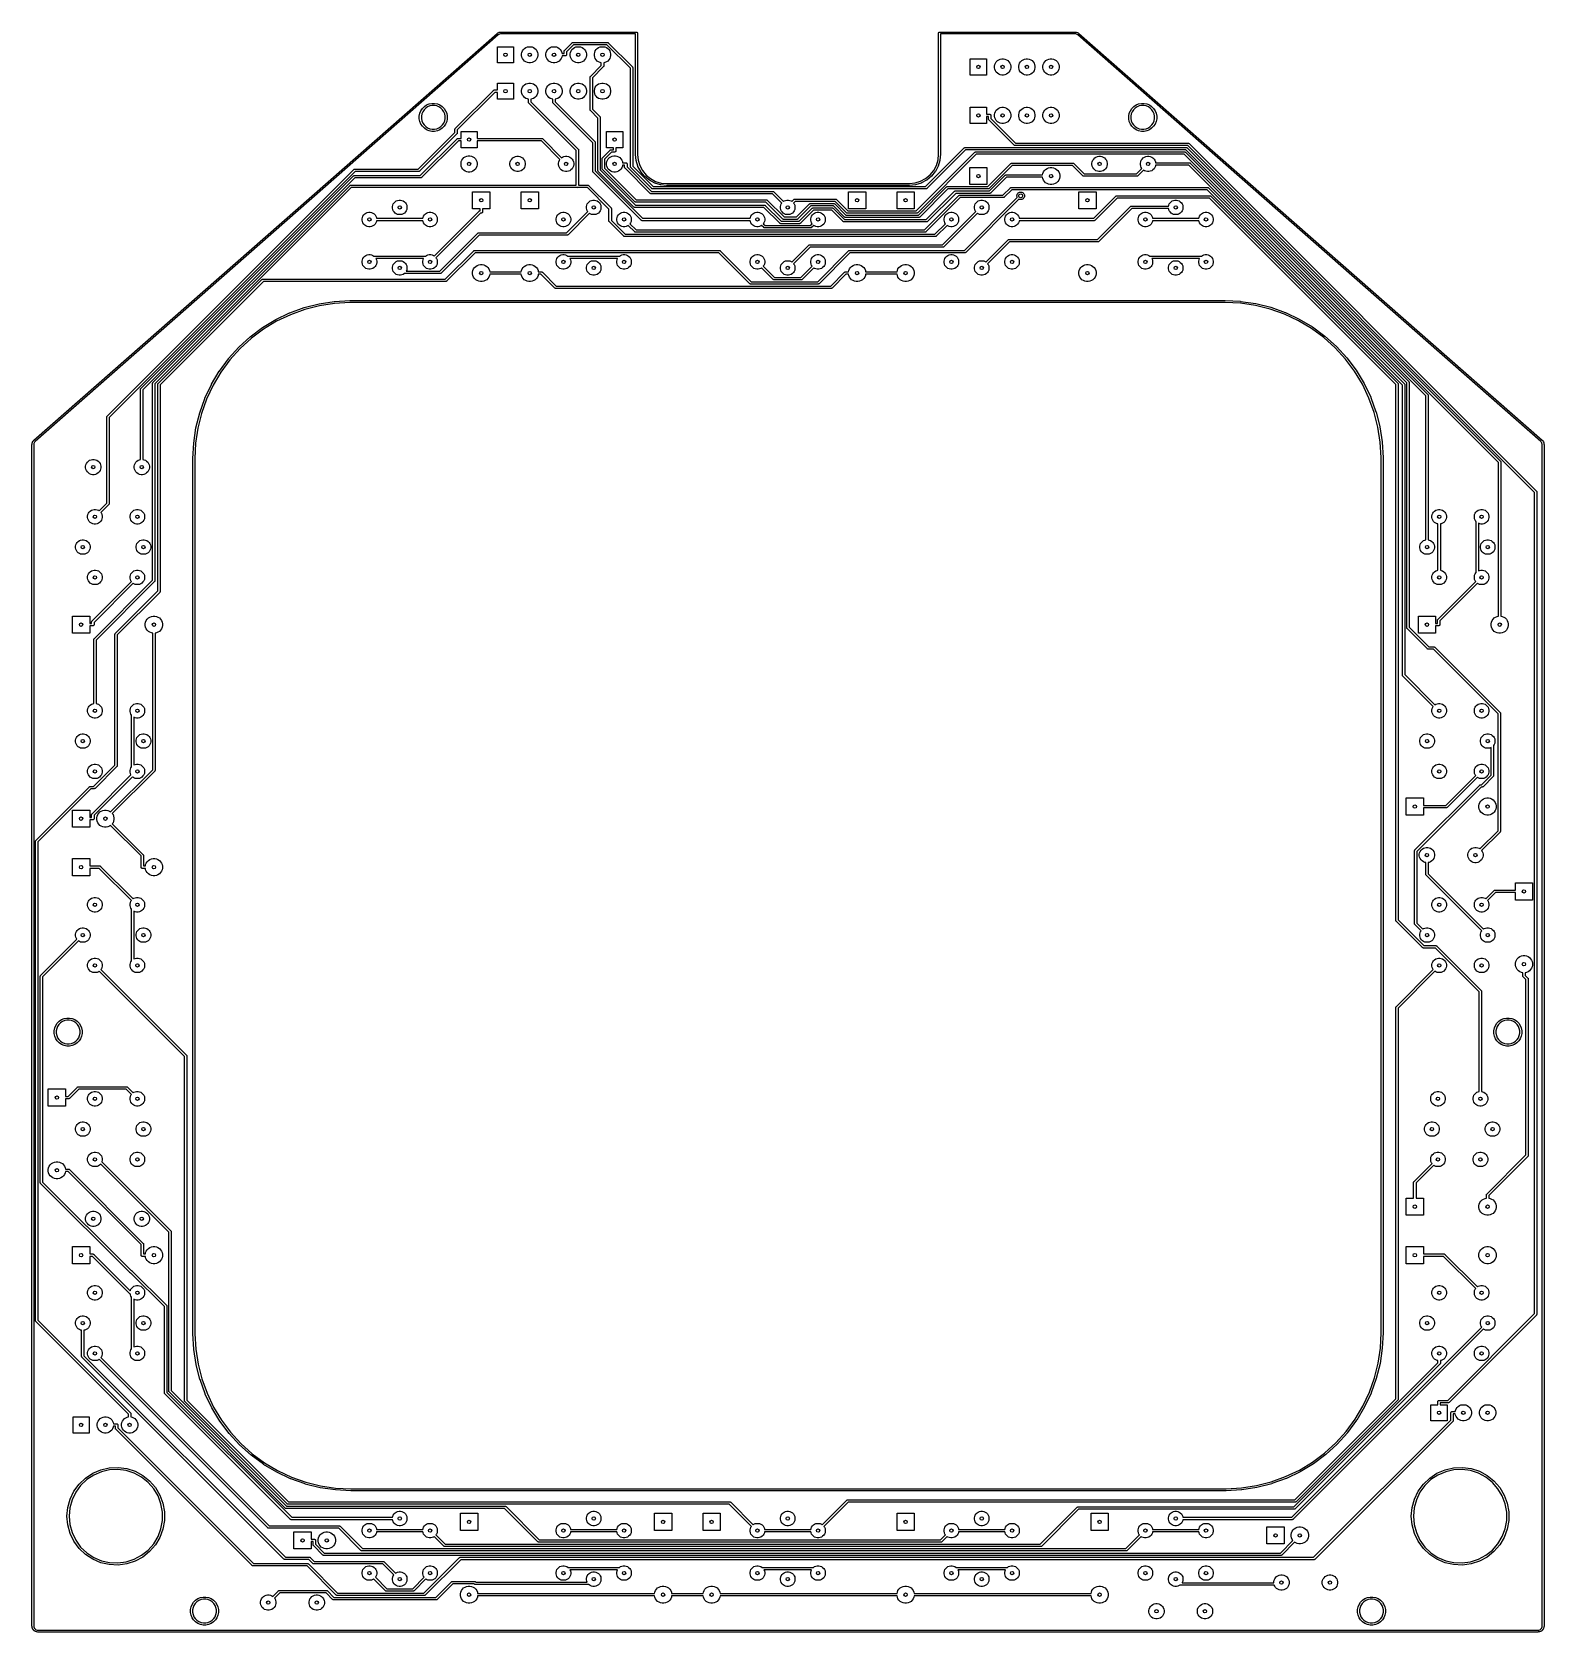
# Model space of a CAD drawing. Extents: x 17 to 176, y -177 to -9.
import ezdxf

# ---------------------------------------------------------------- set-up
doc = ezdxf.new("R2010")
doc.units = 0
doc.layers.add('BLACK', color=7, linetype='CONTINUOUS')

msp = doc.modelspace()

# ---------------------------------------------------------------- linework, layer by layer
at = {"layer": 'BLACK', "linetype": 'CONTINUOUS'}
for p, q in [((17.4069, -51.7871), (65.9241, -9.1919)), ((66.0487, -9.3486), (17.5439, -51.933)), ((65.9241, -9.1919), (65.9281, -9.189)), ((65.9281, -9.189), (66.0086, -9.1312)), ((65.9281, -9.189), (65.9281, -9.189)), ((66.0086, -9.1312), (66.0098, -9.1304)), ((66.0098, -9.1304), (66.0177, -9.126)), ((66.0177, -9.126), (66.0255, -9.1214)), ((66.0255, -9.1214), (66.1157, -9.0803)), ((66.1173, -9.2994), (66.0487, -9.3486)), ((66.1157, -9.0803), (66.117, -9.0798)), ((66.117, -9.0798), (66.1256, -9.0769)), ((66.1897, -9.2664), (66.1173, -9.2994)), ((66.1256, -9.0769), (66.1342, -9.074)), ((66.1342, -9.074), (66.2307, -9.0512)), ((66.2686, -9.2478), (66.1897, -9.2664)), ((66.2307, -9.0512), (66.2321, -9.0509)), ((66.2321, -9.0509), (66.2395, -9.05)), ((66.2395, -9.05), (66.247, -9.0488)), ((66.247, -9.0488), (66.3133, -9.0443)), ((66.3249, -9.244), (66.2686, -9.2478)), ((66.3133, -9.0443), (66.3167, -9.044)), ((66.3167, -9.044), (80.5131, -9.044)), ((80.418, -9.244), (66.3249, -9.244)), ((80.418, -21.8489), (80.418, -9.244)), ((80.5131, -9.044), (80.518, -9.0435)), ((80.518, -9.0435), (80.5229, -9.044)), ((80.5229, -9.044), (80.5376, -9.0455)), ((80.5376, -9.0455), (80.5565, -9.0512)), ((80.5565, -9.0512), (80.5738, -9.0604)), ((80.5738, -9.0604), (80.5891, -9.073)), ((80.5891, -9.073), (80.6015, -9.0882)), ((80.6015, -9.0882), (80.6108, -9.1055)), ((80.6108, -9.1055), (80.6166, -9.1244)), ((80.6166, -9.1244), (80.6185, -9.144)), ((80.6185, -9.144), (80.618, -9.1489)), ((80.618, -9.1489), (80.618, -21.8439)), ((112.168, -9.144), (112.169, -9.1244)), ((112.168, -9.1489), (112.168, -9.144)), ((112.168, -21.8391), (112.168, -9.1489)), ((112.169, -9.1244), (112.175, -9.1055)), ((112.175, -9.1055), (112.184, -9.0882)), ((112.184, -9.0882), (112.197, -9.073)), ((112.197, -9.073), (112.212, -9.0604)), ((112.212, -9.0604), (112.23, -9.0512)), ((112.23, -9.0512), (112.248, -9.0455)), ((112.248, -9.0455), (112.263, -9.044)), ((112.263, -9.044), (112.268, -9.0435)), ((112.268, -9.0435), (112.273, -9.044)), ((112.273, -9.044), (126.469, -9.044)), ((126.46, -9.244), (112.368, -9.244)), ((112.368, -9.244), (112.368, -21.8489)), ((126.544, -9.2522), (126.46, -9.244)), ((126.469, -9.044), (126.474, -9.0445)), ((126.474, -9.0445), (126.474, -9.0445)), ((126.474, -9.0445), (126.573, -9.0541)), ((126.62, -9.2752), (126.544, -9.2522)), ((126.573, -9.0541), (126.573, -9.0541)), ((126.573, -9.0541), (126.574, -9.0543)), ((126.574, -9.0543), (126.583, -9.0562)), ((126.583, -9.0562), (126.592, -9.0579)), ((126.592, -9.0579), (126.687, -9.0866)), ((126.691, -9.3133), (126.62, -9.2752)), ((126.687, -9.0866), (126.688, -9.087)), ((126.688, -9.087), (126.697, -9.0906)), ((126.736, -9.3476), (126.691, -9.3133)), ((126.697, -9.0906), (126.705, -9.094)), ((126.705, -9.094), (126.792, -9.1406)), ((175.24, -51.931), (126.736, -9.3476)), ((126.792, -9.1406), (126.794, -9.1412)), ((126.794, -9.1412), (126.8, -9.1455)), ((126.8, -9.1455), (126.806, -9.1495)), ((126.806, -9.1495), (126.859, -9.1899)), ((126.859, -9.1899), (126.862, -9.1919)), ((126.862, -9.1919), (175.379, -51.7871)), ((65.952, -12.28), (65.952, -10.58)), ((65.952, -10.58), (67.652, -10.58)), ((67.652, -10.58), (67.652, -12.28)), ((68.492, -11.3463), (68.5247, -11.1821)), ((68.492, -11.5137), (68.492, -11.3463)), ((68.5247, -11.6779), (68.492, -11.5137)), ((68.5247, -11.1821), (68.5887, -11.0274)), ((68.5887, -11.8326), (68.5247, -11.6779)), ((68.5887, -11.0274), (68.6818, -10.8882)), ((68.6818, -10.8882), (68.8002, -10.7698)), ((68.8002, -10.7698), (68.9394, -10.6767)), ((68.9394, -10.6767), (69.0941, -10.6127)), ((69.0941, -10.6127), (69.2583, -10.58)), ((69.2583, -10.58), (69.4257, -10.58)), ((69.4257, -10.58), (69.5899, -10.6127)), ((69.5899, -10.6127), (69.7446, -10.6767)), ((69.7446, -10.6767), (69.8838, -10.7698)), ((69.8838, -10.7698), (70.0022, -10.8882)), ((70.0022, -10.8882), (70.0953, -11.0274)), ((70.0953, -11.0274), (70.1593, -11.1821)), ((70.1593, -11.6779), (70.0953, -11.8326)), ((70.1593, -11.1821), (70.192, -11.3463)), ((70.192, -11.5137), (70.1593, -11.6779)), ((70.192, -11.3463), (70.192, -11.5137)), ((71.032, -11.3463), (71.0647, -11.1821)), ((71.032, -11.5137), (71.032, -11.3463)), ((71.0647, -11.6779), (71.032, -11.5137)), ((71.0647, -11.1821), (71.1287, -11.0274)), ((71.1287, -11.8326), (71.0647, -11.6779)), ((71.1287, -11.0274), (71.2218, -10.8882)), ((71.2218, -10.8882), (71.3402, -10.7698)), ((71.3402, -10.7698), (71.4794, -10.6767)), ((71.4794, -10.6767), (71.6341, -10.6127)), ((71.6341, -10.6127), (71.7983, -10.58)), ((71.7983, -10.58), (71.9657, -10.58)), ((71.9657, -10.58), (72.1299, -10.6127)), ((72.1299, -10.6127), (72.2846, -10.6767)), ((72.2846, -10.6767), (72.4238, -10.7698)), ((72.4238, -10.7698), (72.5422, -10.8882)), ((72.5422, -10.8882), (72.6353, -11.0274)), ((72.6353, -11.0274), (72.6993, -11.1821)), ((72.6993, -11.6779), (72.6353, -11.8326)), ((72.6993, -11.1821), (72.7238, -11.305)), ((72.7238, -11.555), (72.6993, -11.6779)), ((72.7238, -11.305), (72.9323, -11.305)), ((73.0512, -11.555), (72.7238, -11.555)), ((72.9317, -11.0626), (72.9323, -11.0565)), ((72.9323, -11.0687), (72.9317, -11.0626)), ((72.9323, -11.0565), (72.9341, -11.0381)), ((72.9323, -11.0565), (72.9323, -11.0565)), ((72.9323, -11.305), (72.9323, -11.0687)), ((72.9341, -11.0381), (72.9413, -11.0145)), ((72.9413, -11.0145), (72.9529, -10.9928)), ((72.9529, -10.9928), (72.9685, -10.9738)), ((72.9685, -10.9738), (72.9733, -10.9699)), ((72.9733, -10.9699), (73.7725, -10.1706)), ((73.0573, -11.5556), (73.0512, -11.555)), ((73.0818, -11.5532), (73.0573, -11.5556)), ((73.1054, -11.546), (73.0818, -11.5532)), ((73.1271, -11.5344), (73.1054, -11.546)), ((73.1461, -11.5188), (73.1271, -11.5344)), ((73.1617, -11.4998), (73.1461, -11.5188)), ((73.1733, -11.4781), (73.1617, -11.4998)), ((73.1805, -11.4545), (73.1733, -11.4781)), ((73.1823, -11.4361), (73.1805, -11.4545)), ((73.917, -10.3797), (73.1823, -11.1144)), ((73.1823, -11.1144), (73.1823, -11.4239)), ((73.1823, -11.4239), (73.1829, -11.43)), ((73.1829, -11.43), (73.1823, -11.4361)), ((73.572, -11.3463), (73.6047, -11.1821)), ((73.572, -11.5137), (73.572, -11.3463)), ((73.6047, -11.6779), (73.572, -11.5137)), ((73.6047, -11.1821), (73.6687, -11.0274)), ((73.6687, -11.8326), (73.6047, -11.6779)), ((73.6687, -11.0274), (73.7618, -10.8882)), ((73.7618, -10.8882), (73.8802, -10.7698)), ((73.7725, -10.1706), (73.7764, -10.1659)), ((73.7764, -10.1659), (73.7811, -10.162)), ((73.7811, -10.162), (73.7954, -10.1503)), ((73.7811, -10.162), (73.7811, -10.162)), ((73.7954, -10.1503), (73.8171, -10.1387)), ((73.8171, -10.1387), (73.8407, -10.1315)), ((73.8407, -10.1315), (73.8591, -10.1297)), ((73.8591, -10.1297), (73.8652, -10.1291)), ((73.8591, -10.1297), (73.8591, -10.1297)), ((73.8652, -10.1291), (73.8713, -10.1297)), ((73.8713, -10.1297), (77.4724, -10.1297)), ((73.8802, -10.7698), (74.0194, -10.6767)), ((77.4267, -10.3797), (73.917, -10.3797)), ((74.0194, -10.6767), (74.1741, -10.6127)), ((74.1741, -10.6127), (74.3383, -10.58)), ((74.3383, -10.58), (74.5057, -10.58)), ((74.5057, -10.58), (74.6699, -10.6127)), ((74.6699, -10.6127), (74.8246, -10.6767)), ((74.8246, -10.6767), (74.9638, -10.7698)), ((74.9638, -10.7698), (75.0822, -10.8882)), ((75.0822, -10.8882), (75.1753, -11.0274)), ((75.1753, -11.0274), (75.2393, -11.1821)), ((75.2393, -11.6779), (75.1753, -11.8326)), ((75.2393, -11.1821), (75.272, -11.3463)), ((75.272, -11.5137), (75.2393, -11.6779)), ((75.272, -11.3463), (75.272, -11.5137)), ((76.112, -11.3463), (76.1447, -11.1821)), ((76.112, -11.5137), (76.112, -11.3463)), ((76.1447, -11.6779), (76.112, -11.5137)), ((76.1447, -11.1821), (76.2087, -11.0274)), ((76.2087, -11.8326), (76.1447, -11.6779)), ((76.2087, -11.0274), (76.3018, -10.8882)), ((76.3018, -10.8882), (76.4202, -10.7698)), ((76.4202, -10.7698), (76.5594, -10.6767)), ((76.5594, -10.6767), (76.7141, -10.6127)), ((76.7141, -10.6127), (76.8783, -10.58)), ((76.8783, -10.58), (77.0457, -10.58)), ((77.0457, -10.58), (77.2099, -10.6127)), ((77.2099, -10.6127), (77.3646, -10.6767)), ((77.3646, -10.6767), (77.5038, -10.7698)), ((79.8805, -12.8335), (77.4267, -10.3797)), ((77.4724, -10.1297), (77.4785, -10.1291)), ((77.4785, -10.1291), (77.4846, -10.1297)), ((77.4846, -10.1297), (77.4846, -10.1297)), ((77.4846, -10.1297), (77.503, -10.1315)), ((77.503, -10.1315), (77.5266, -10.1387)), ((77.5038, -10.7698), (77.6222, -10.8882)), ((77.5266, -10.1387), (77.5483, -10.1503)), ((77.5483, -10.1503), (77.5673, -10.1659)), ((77.5673, -10.1659), (77.5712, -10.1707)), ((77.5712, -10.1707), (80.0896, -12.689)), ((77.6222, -10.8882), (77.7153, -11.0274)), ((77.7153, -11.0274), (77.7793, -11.1821)), ((77.7793, -11.6779), (77.7153, -11.8326)), ((77.7793, -11.1821), (77.812, -11.3463)), ((77.812, -11.5137), (77.7793, -11.6779)), ((77.812, -11.3463), (77.812, -11.5137)), ((67.652, -12.28), (65.952, -12.28)), ((68.6818, -11.9718), (68.5887, -11.8326)), ((68.8002, -12.0902), (68.6818, -11.9718)), ((68.9394, -12.1833), (68.8002, -12.0902)), ((69.0941, -12.2473), (68.9394, -12.1833)), ((69.2583, -12.28), (69.0941, -12.2473)), ((69.4257, -12.28), (69.2583, -12.28)), ((69.5899, -12.2473), (69.4257, -12.28)), ((69.7446, -12.1833), (69.5899, -12.2473)), ((69.8838, -12.0902), (69.7446, -12.1833)), ((70.0022, -11.9718), (69.8838, -12.0902)), ((70.0953, -11.8326), (70.0022, -11.9718)), ((71.2218, -11.9718), (71.1287, -11.8326)), ((71.3402, -12.0902), (71.2218, -11.9718)), ((71.4794, -12.1833), (71.3402, -12.0902)), ((71.6341, -12.2473), (71.4794, -12.1833)), ((71.7983, -12.28), (71.6341, -12.2473)), ((71.9657, -12.28), (71.7983, -12.28)), ((72.1299, -12.2473), (71.9657, -12.28)), ((72.2846, -12.1833), (72.1299, -12.2473)), ((72.4238, -12.0902), (72.2846, -12.1833)), ((72.5422, -11.9718), (72.4238, -12.0902)), ((72.6353, -11.8326), (72.5422, -11.9718)), ((73.7618, -11.9718), (73.6687, -11.8326)), ((73.8802, -12.0902), (73.7618, -11.9718)), ((74.0194, -12.1833), (73.8802, -12.0902)), ((74.1741, -12.2473), (74.0194, -12.1833)), ((74.3383, -12.28), (74.1741, -12.2473)), ((74.5057, -12.28), (74.3383, -12.28)), ((74.6699, -12.2473), (74.5057, -12.28)), ((74.8246, -12.1833), (74.6699, -12.2473)), ((74.9638, -12.0902), (74.8246, -12.1833)), ((75.0822, -11.9718), (74.9638, -12.0902)), ((75.1753, -11.8326), (75.0822, -11.9718)), ((75.7026, -13.6879), (76.837, -12.5535)), ((77.0461, -12.698), (75.9117, -13.8324)), ((76.3018, -11.9718), (76.2087, -11.8326)), ((76.4202, -12.0902), (76.3018, -11.9718)), ((76.5594, -12.1833), (76.4202, -12.0902)), ((76.7141, -12.2473), (76.5594, -12.1833)), ((76.837, -12.2718), (76.7141, -12.2473)), ((76.837, -12.5535), (76.837, -12.2718)), ((77.0508, -12.6941), (77.0461, -12.698)), ((77.0547, -12.6894), (77.0508, -12.6941)), ((77.0664, -12.6751), (77.0547, -12.6894)), ((77.0547, -12.6894), (77.0547, -12.6894)), ((77.0753, -12.6585), (77.0664, -12.6751)), ((77.078, -12.6534), (77.0753, -12.6585)), ((77.0852, -12.6298), (77.078, -12.6534)), ((77.087, -12.6114), (77.0852, -12.6298)), ((77.2099, -12.2473), (77.087, -12.2718)), ((77.087, -12.2718), (77.087, -12.5992)), ((77.087, -12.5992), (77.0876, -12.6053)), ((77.0876, -12.6053), (77.087, -12.6114)), ((77.087, -12.6114), (77.087, -12.6114)), ((77.3646, -12.1833), (77.2099, -12.2473)), ((77.5038, -12.0902), (77.3646, -12.1833)), ((77.6222, -11.9718), (77.5038, -12.0902)), ((77.7153, -11.8326), (77.6222, -11.9718)), ((79.8805, -23.1371), (79.8805, -12.8335)), ((80.0896, -12.689), (80.0943, -12.6929)), ((80.0943, -12.6929), (80.0982, -12.6976)), ((80.0982, -12.6976), (80.1099, -12.7119)), ((80.1099, -12.7119), (80.115, -12.7213)), ((80.115, -12.7213), (80.1215, -12.7336)), ((80.1215, -12.7336), (80.1287, -12.7572)), ((80.1287, -12.7572), (80.1305, -12.7756)), ((80.1305, -12.7756), (80.1305, -12.7756)), ((80.1305, -12.7756), (80.1311, -12.7817)), ((80.1311, -12.7817), (80.1305, -12.7878)), ((80.1305, -12.7878), (80.1305, -23.0914)), ((115.482, -13.55), (115.482, -11.85)), ((115.482, -11.85), (117.182, -11.85)), ((117.182, -11.85), (117.182, -13.55)), ((118.022, -12.6163), (118.055, -12.4521)), ((118.022, -12.7837), (118.022, -12.6163)), ((118.055, -12.9479), (118.022, -12.7837)), ((118.055, -12.4521), (118.119, -12.2974)), ((118.119, -13.1026), (118.055, -12.9479)), ((118.119, -12.2974), (118.212, -12.1582)), ((118.212, -13.2418), (118.119, -13.1026)), ((118.212, -12.1582), (118.33, -12.0398)), ((118.33, -13.3602), (118.212, -13.2418)), ((118.33, -12.0398), (118.469, -11.9467)), ((118.469, -13.4533), (118.33, -13.3602)), ((118.469, -11.9467), (118.624, -11.8827)), ((118.624, -11.8827), (118.788, -11.85)), ((118.788, -11.85), (118.956, -11.85)), ((118.956, -11.85), (119.12, -11.8827)), ((119.12, -11.8827), (119.275, -11.9467)), ((119.275, -11.9467), (119.414, -12.0398)), ((119.414, -13.3602), (119.275, -13.4533)), ((119.414, -12.0398), (119.532, -12.1582)), ((119.532, -13.2418), (119.414, -13.3602)), ((119.532, -12.1582), (119.625, -12.2974)), ((119.625, -13.1026), (119.532, -13.2418)), ((119.625, -12.2974), (119.689, -12.4521)), ((119.689, -12.9479), (119.625, -13.1026)), ((119.689, -12.4521), (119.722, -12.6163)), ((119.722, -12.7837), (119.689, -12.9479)), ((119.722, -12.6163), (119.722, -12.7837)), ((120.562, -12.6163), (120.595, -12.4521)), ((120.562, -12.7837), (120.562, -12.6163)), ((120.595, -12.9479), (120.562, -12.7837)), ((120.595, -12.4521), (120.659, -12.2974)), ((120.659, -13.1026), (120.595, -12.9479)), ((120.659, -12.2974), (120.752, -12.1582)), ((120.752, -13.2418), (120.659, -13.1026)), ((120.752, -12.1582), (120.87, -12.0398)), ((120.87, -13.3602), (120.752, -13.2418)), ((120.87, -12.0398), (121.009, -11.9467)), ((121.009, -13.4533), (120.87, -13.3602)), ((121.009, -11.9467), (121.164, -11.8827)), ((121.164, -11.8827), (121.328, -11.85)), ((121.328, -11.85), (121.496, -11.85)), ((121.496, -11.85), (121.66, -11.8827)), ((121.66, -11.8827), (121.815, -11.9467)), ((121.815, -11.9467), (121.954, -12.0398)), ((121.954, -13.3602), (121.815, -13.4533)), ((121.954, -12.0398), (122.072, -12.1582)), ((122.072, -13.2418), (121.954, -13.3602)), ((122.072, -12.1582), (122.165, -12.2974)), ((122.165, -13.1026), (122.072, -13.2418)), ((122.165, -12.2974), (122.229, -12.4521)), ((122.229, -12.9479), (122.165, -13.1026)), ((122.229, -12.4521), (122.262, -12.6163)), ((122.262, -12.7837), (122.229, -12.9479)), ((122.262, -12.6163), (122.262, -12.7837)), ((123.102, -12.6163), (123.135, -12.4521)), ((123.102, -12.7837), (123.102, -12.6163)), ((123.135, -12.9479), (123.102, -12.7837)), ((123.135, -12.4521), (123.199, -12.2974)), ((123.199, -13.1026), (123.135, -12.9479)), ((123.199, -12.2974), (123.292, -12.1582)), ((123.292, -13.2418), (123.199, -13.1026)), ((123.292, -12.1582), (123.41, -12.0398)), ((123.41, -13.3602), (123.292, -13.2418)), ((123.41, -12.0398), (123.549, -11.9467)), ((123.549, -13.4533), (123.41, -13.3602)), ((123.549, -11.9467), (123.704, -11.8827)), ((123.704, -11.8827), (123.868, -11.85)), ((123.868, -11.85), (124.036, -11.85)), ((124.036, -11.85), (124.2, -11.8827)), ((124.2, -11.8827), (124.355, -11.9467)), ((124.355, -11.9467), (124.494, -12.0398)), ((124.494, -13.3602), (124.355, -13.4533)), ((124.494, -12.0398), (124.612, -12.1582)), ((124.612, -13.2418), (124.494, -13.3602)), ((124.612, -12.1582), (124.705, -12.2974)), ((124.705, -13.1026), (124.612, -13.2418)), ((124.705, -12.2974), (124.769, -12.4521)), ((124.769, -12.9479), (124.705, -13.1026)), ((124.769, -12.4521), (124.802, -12.6163)), ((124.802, -12.7837), (124.769, -12.9479)), ((124.802, -12.6163), (124.802, -12.7837)), ((65.952, -15.115), (65.952, -14.39)), ((65.952, -14.39), (67.652, -14.39)), ((67.652, -14.39), (67.652, -16.09)), ((68.492, -15.1563), (68.5247, -14.9921)), ((68.5247, -14.9921), (68.5887, -14.8374)), ((68.5887, -14.8374), (68.6818, -14.6982)), ((68.6818, -14.6982), (68.8002, -14.5798)), ((68.8002, -14.5798), (68.9394, -14.4867)), ((68.9394, -14.4867), (69.0941, -14.4227)), ((69.0941, -14.4227), (69.2583, -14.39)), ((69.2583, -14.39), (69.4257, -14.39)), ((69.4257, -14.39), (69.5899, -14.4227)), ((69.5899, -14.4227), (69.7446, -14.4867)), ((69.7446, -14.4867), (69.8838, -14.5798)), ((69.8838, -14.5798), (70.0022, -14.6982)), ((70.0022, -14.6982), (70.0953, -14.8374)), ((70.0953, -14.8374), (70.1593, -14.9921)), ((70.1593, -14.9921), (70.192, -15.1563)), ((71.032, -15.1563), (71.0647, -14.9921)), ((71.0647, -14.9921), (71.1287, -14.8374)), ((71.1287, -14.8374), (71.2218, -14.6982)), ((71.2218, -14.6982), (71.3402, -14.5798)), ((71.3402, -14.5798), (71.4794, -14.4867)), ((71.4794, -14.4867), (71.6341, -14.4227)), ((71.6341, -14.4227), (71.7983, -14.39)), ((71.7983, -14.39), (71.9657, -14.39)), ((71.9657, -14.39), (72.1299, -14.4227)), ((72.1299, -14.4227), (72.2846, -14.4867)), ((72.2846, -14.4867), (72.4238, -14.5798)), ((72.4238, -14.5798), (72.5422, -14.6982)), ((72.5422, -14.6982), (72.6353, -14.8374)), ((72.6353, -14.8374), (72.6993, -14.9921)), ((72.6993, -14.9921), (72.732, -15.1563)), ((73.572, -15.1563), (73.6047, -14.9921)), ((73.6047, -14.9921), (73.6687, -14.8374)), ((73.6687, -14.8374), (73.7618, -14.6982)), ((73.7618, -14.6982), (73.8802, -14.5798)), ((73.8802, -14.5798), (74.0194, -14.4867)), ((74.0194, -14.4867), (74.1741, -14.4227)), ((74.1741, -14.4227), (74.3383, -14.39)), ((74.3383, -14.39), (74.5057, -14.39)), ((74.5057, -14.39), (74.6699, -14.4227)), ((74.6699, -14.4227), (74.8246, -14.4867)), ((74.8246, -14.4867), (74.9638, -14.5798)), ((74.9638, -14.5798), (75.0822, -14.6982)), ((75.0822, -14.6982), (75.1753, -14.8374)), ((75.1753, -14.8374), (75.2393, -14.9921)), ((75.2393, -14.9921), (75.272, -15.1563)), ((75.6611, -13.7806), (75.6635, -13.7561)), ((75.6617, -13.7867), (75.6611, -13.7806)), ((75.6617, -17.1758), (75.6617, -13.7867)), ((75.6635, -13.7561), (75.6707, -13.7325)), ((75.6707, -13.7325), (75.6823, -13.7108)), ((75.6823, -13.7108), (75.694, -13.6966)), ((75.694, -13.6965), (75.6979, -13.6918)), ((75.694, -13.6966), (75.694, -13.6965)), ((75.6979, -13.6918), (75.7026, -13.6879)), ((75.9117, -13.8324), (75.9117, -17.1301)), ((76.112, -15.1563), (76.1447, -14.9921)), ((76.1447, -14.9921), (76.2087, -14.8374)), ((76.2087, -14.8374), (76.3018, -14.6982)), ((76.3018, -14.6982), (76.4202, -14.5798)), ((76.4202, -14.5798), (76.5594, -14.4867)), ((76.5594, -14.4867), (76.7141, -14.4227)), ((76.7141, -14.4227), (76.8783, -14.39)), ((76.8783, -14.39), (77.0457, -14.39)), ((77.0457, -14.39), (77.2099, -14.4227)), ((77.2099, -14.4227), (77.3646, -14.4867)), ((77.3646, -14.4867), (77.5038, -14.5798)), ((77.5038, -14.5798), (77.6222, -14.6982)), ((77.6222, -14.6982), (77.7153, -14.8374)), ((77.7153, -14.8374), (77.7793, -14.9921)), ((77.7793, -14.9921), (77.812, -15.1563)), ((117.182, -13.55), (115.482, -13.55)), ((118.624, -13.5173), (118.469, -13.4533)), ((118.788, -13.55), (118.624, -13.5173)), ((118.956, -13.55), (118.788, -13.55)), ((119.12, -13.5173), (118.956, -13.55)), ((119.275, -13.4533), (119.12, -13.5173)), ((121.164, -13.5173), (121.009, -13.4533)), ((121.328, -13.55), (121.164, -13.5173)), ((121.496, -13.55), (121.328, -13.55)), ((121.66, -13.5173), (121.496, -13.55)), ((121.815, -13.4533), (121.66, -13.5173)), ((123.704, -13.5173), (123.549, -13.4533)), ((123.868, -13.55), (123.704, -13.5173)), ((124.036, -13.55), (123.868, -13.55)), ((124.2, -13.5173), (124.036, -13.55)), ((124.355, -13.4533), (124.2, -13.5173)), ((58.3005, -16.8481), (58.5405, -16.6877)), ((58.5405, -16.6877), (58.8072, -16.5772)), ((58.8072, -16.5772), (59.0903, -16.5209)), ((59.1119, -16.7399), (58.8711, -16.7878)), ((59.0903, -16.5209), (59.379, -16.5209)), ((59.3575, -16.7399), (59.1119, -16.7399)), ((59.5983, -16.7878), (59.3575, -16.7399)), ((59.379, -16.5209), (59.6621, -16.5772)), ((59.6621, -16.5772), (59.9288, -16.6877)), ((59.9288, -16.6877), (60.1689, -16.8481)), ((61.5455, -19.1445), (65.534, -15.1559)), ((65.6785, -15.365), (61.7545, -19.289)), ((65.534, -15.1559), (65.5379, -15.1512)), ((65.5379, -15.1512), (65.5426, -15.1473)), ((65.5426, -15.1473), (65.5569, -15.1356)), ((65.5426, -15.1473), (65.5426, -15.1473)), ((65.5569, -15.1356), (65.5786, -15.124)), ((65.5569, -15.1356), (65.5569, -15.1356)), ((65.5569, -15.1356), (65.5569, -15.1356)), ((65.5786, -15.124), (65.6022, -15.1168)), ((65.6022, -15.1168), (65.6206, -15.115)), ((65.6206, -15.115), (65.6267, -15.1144)), ((65.6206, -15.115), (65.6206, -15.115)), ((65.6267, -15.1144), (65.6328, -15.115)), ((65.6328, -15.115), (65.952, -15.115)), ((65.952, -15.365), (65.6785, -15.365)), ((65.952, -16.09), (65.952, -15.365)), ((67.652, -16.09), (65.952, -16.09)), ((68.492, -15.3237), (68.492, -15.1563)), ((68.5247, -15.4879), (68.492, -15.3237)), ((68.5887, -15.6426), (68.5247, -15.4879)), ((68.6818, -15.7818), (68.5887, -15.6426)), ((68.8002, -15.9002), (68.6818, -15.7818)), ((68.9394, -15.9933), (68.8002, -15.9002)), ((69.0941, -16.0573), (68.9394, -15.9933)), ((69.217, -16.0818), (69.0941, -16.0573)), ((69.2164, -16.4153), (69.217, -16.4092)), ((69.2188, -16.4398), (69.2164, -16.4153)), ((69.217, -16.4092), (69.217, -16.0818)), ((69.226, -16.4634), (69.2188, -16.4398)), ((69.2376, -16.4851), (69.226, -16.4634)), ((69.2493, -16.4993), (69.2376, -16.4851)), ((69.2532, -16.5041), (69.2493, -16.4993)), ((69.2579, -16.508), (69.2532, -16.5041)), ((74.2038, -21.4539), (69.2579, -16.508)), ((69.5899, -16.0573), (69.467, -16.0818)), ((69.467, -16.0818), (69.467, -16.3635)), ((69.467, -16.3635), (74.4129, -21.3094)), ((69.7446, -15.9933), (69.5899, -16.0573)), ((69.8838, -15.9002), (69.7446, -15.9933)), ((70.0022, -15.7818), (69.8838, -15.9002)), ((70.0953, -15.6426), (70.0022, -15.7818)), ((70.1593, -15.4879), (70.0953, -15.6426)), ((70.192, -15.3237), (70.1593, -15.4879)), ((70.192, -15.1563), (70.192, -15.3237)), ((71.032, -15.3237), (71.032, -15.1563)), ((71.0647, -15.4879), (71.032, -15.3237)), ((71.1287, -15.6426), (71.0647, -15.4879)), ((71.2218, -15.7818), (71.1287, -15.6426)), ((71.3402, -15.9002), (71.2218, -15.7818)), ((71.4794, -15.9933), (71.3402, -15.9002)), ((71.6341, -16.0573), (71.4794, -15.9933)), ((71.757, -16.0818), (71.6341, -16.0573)), ((71.7564, -16.4153), (71.757, -16.4092)), ((71.7588, -16.4398), (71.7564, -16.4153)), ((71.757, -16.4092), (71.757, -16.0818)), ((71.766, -16.4634), (71.7588, -16.4398)), ((71.7776, -16.4851), (71.766, -16.4634)), ((71.7893, -16.4993), (71.7776, -16.4851)), ((71.7932, -16.5041), (71.7893, -16.4993)), ((71.798, -16.508), (71.7932, -16.5041)), ((75.9452, -20.6553), (71.798, -16.508)), ((72.1299, -16.0573), (72.007, -16.0818)), ((72.007, -16.0818), (72.007, -16.3635)), ((72.007, -16.3635), (76.1543, -20.5108)), ((72.2846, -15.9933), (72.1299, -16.0573)), ((72.4238, -15.9002), (72.2846, -15.9933)), ((72.5422, -15.7818), (72.4238, -15.9002)), ((72.6353, -15.6426), (72.5422, -15.7818)), ((72.6993, -15.4879), (72.6353, -15.6426)), ((72.732, -15.3237), (72.6993, -15.4879)), ((72.732, -15.1563), (72.732, -15.3237)), ((73.572, -15.3237), (73.572, -15.1563)), ((73.6047, -15.4879), (73.572, -15.3237)), ((73.6687, -15.6426), (73.6047, -15.4879)), ((73.7618, -15.7818), (73.6687, -15.6426)), ((73.8802, -15.9002), (73.7618, -15.7818)), ((74.0194, -15.9933), (73.8802, -15.9002)), ((74.1741, -16.0573), (74.0194, -15.9933)), ((74.3383, -16.09), (74.1741, -16.0573)), ((74.5057, -16.09), (74.3383, -16.09)), ((74.6699, -16.0573), (74.5057, -16.09)), ((74.8246, -15.9933), (74.6699, -16.0573)), ((74.9638, -15.9002), (74.8246, -15.9933)), ((75.0822, -15.7818), (74.9638, -15.9002)), ((75.1753, -15.6426), (75.0822, -15.7818)), ((75.2393, -15.4879), (75.1753, -15.6426)), ((75.272, -15.3237), (75.2393, -15.4879)), ((75.272, -15.1563), (75.272, -15.3237)), ((76.112, -15.3237), (76.112, -15.1563)), ((76.1447, -15.4879), (76.112, -15.3237)), ((76.2087, -15.6426), (76.1447, -15.4879)), ((76.3018, -15.7818), (76.2087, -15.6426)), ((76.4202, -15.9002), (76.3018, -15.7818)), ((76.5594, -15.9933), (76.4202, -15.9002)), ((76.7141, -16.0573), (76.5594, -15.9933)), ((76.8783, -16.09), (76.7141, -16.0573)), ((77.0457, -16.09), (76.8783, -16.09)), ((77.2099, -16.0573), (77.0457, -16.09)), ((77.3646, -15.9933), (77.2099, -16.0573)), ((77.5038, -15.9002), (77.3646, -15.9933)), ((77.6222, -15.7818), (77.5038, -15.9002)), ((77.7153, -15.6426), (77.6222, -15.7818)), ((77.7793, -15.4879), (77.7153, -15.6426)), ((77.812, -15.3237), (77.7793, -15.4879)), ((77.812, -15.1563), (77.812, -15.3237)), ((132.617, -16.8481), (132.857, -16.6877)), ((132.857, -16.6877), (133.124, -16.5772)), ((133.124, -16.5772), (133.407, -16.5209)), ((133.429, -16.7399), (133.188, -16.7878)), ((133.407, -16.5209), (133.696, -16.5209)), ((133.674, -16.7399), (133.429, -16.7399)), ((133.915, -16.7878), (133.674, -16.7399)), ((133.696, -16.5209), (133.979, -16.5772)), ((133.979, -16.5772), (134.245, -16.6877)), ((134.245, -16.6877), (134.485, -16.8481)), ((57.7692, -17.842), (57.8255, -17.5589)), ((57.7692, -18.1307), (57.7692, -17.842)), ((57.8255, -18.4138), (57.7692, -18.1307)), ((57.8255, -17.5589), (57.936, -17.2922)), ((57.936, -18.6805), (57.8255, -18.4138)), ((57.936, -17.2922), (58.0964, -17.0522)), ((58.0361, -17.6228), (57.9882, -17.8636)), ((57.9882, -17.8636), (57.9882, -18.1091)), ((57.9882, -18.1091), (58.0361, -18.35)), ((58.13, -17.3959), (58.0361, -17.6228)), ((58.0361, -18.35), (58.13, -18.5768)), ((58.0964, -17.0522), (58.3005, -16.8481)), ((58.2664, -17.1918), (58.13, -17.3959)), ((58.4401, -17.0181), (58.2664, -17.1918)), ((58.6442, -16.8817), (58.4401, -17.0181)), ((58.8711, -16.7878), (58.6442, -16.8817)), ((59.8251, -16.8817), (59.5983, -16.7878)), ((60.0293, -17.0181), (59.8251, -16.8817)), ((60.2029, -17.1918), (60.0293, -17.0181)), ((60.1689, -16.8481), (60.373, -17.0522)), ((60.3393, -17.3959), (60.2029, -17.1918)), ((60.4333, -17.6228), (60.3393, -17.3959)), ((60.3393, -18.5768), (60.4333, -18.35)), ((60.373, -17.0522), (60.5334, -17.2922)), ((60.4812, -17.8636), (60.4333, -17.6228)), ((60.4333, -18.35), (60.4812, -18.1091)), ((60.4812, -18.1091), (60.4812, -17.8636)), ((60.5334, -17.2922), (60.6438, -17.5589)), ((60.6438, -18.4138), (60.5334, -18.6805)), ((60.6438, -17.5589), (60.7001, -17.842)), ((60.7001, -18.1307), (60.6438, -18.4138)), ((60.7001, -17.842), (60.7001, -18.1307)), ((75.6611, -17.1819), (75.6617, -17.1758)), ((75.6617, -17.188), (75.6611, -17.1819)), ((75.6635, -17.2064), (75.6617, -17.188)), ((75.6617, -17.188), (75.6617, -17.188)), ((75.6707, -17.23), (75.6635, -17.2064)), ((75.6823, -17.2517), (75.6707, -17.23)), ((75.6979, -17.2707), (75.6823, -17.2517)), ((75.7027, -17.2746), (75.6979, -17.2707)), ((76.4813, -18.0533), (75.7027, -17.2746)), ((75.9117, -17.1301), (76.6904, -17.9088)), ((76.4813, -23.5414), (76.4813, -18.0533)), ((76.6904, -17.9088), (76.6951, -17.9127)), ((76.6951, -17.9127), (76.699, -17.9174)), ((76.699, -17.9174), (76.699, -17.9174)), ((76.699, -17.9174), (76.7087, -17.9292)), ((76.7087, -17.9292), (76.7107, -17.9317)), ((76.7107, -17.9317), (76.7223, -17.9534)), ((76.7223, -17.9534), (76.7295, -17.977)), ((76.7295, -17.977), (76.7313, -17.9954)), ((76.7313, -17.9954), (76.7313, -17.9954)), ((76.7313, -17.9954), (76.7319, -18.0015)), ((76.7319, -18.0015), (76.7313, -18.0076)), ((76.7313, -18.0076), (76.7313, -23.4957)), ((115.482, -18.63), (115.482, -16.93)), ((115.482, -16.93), (117.182, -16.93)), ((117.182, -16.93), (117.182, -17.655)), ((117.182, -17.655), (117.501, -17.655)), ((117.382, -17.905), (117.182, -17.905)), ((117.182, -17.905), (117.182, -18.63)), ((117.382, -18.1412), (117.382, -17.905)), ((117.382, -18.1473), (117.382, -18.1412)), ((117.382, -18.1534), (117.382, -18.1473)), ((117.384, -18.1718), (117.382, -18.1534)), ((117.382, -18.1534), (117.382, -18.1534)), ((117.391, -18.1954), (117.384, -18.1718)), ((117.403, -18.2171), (117.391, -18.1954)), ((117.418, -18.2361), (117.403, -18.2171)), ((117.423, -18.24), (117.418, -18.2361)), ((120.088, -20.9043), (117.423, -18.24)), ((117.501, -17.655), (117.507, -17.6544)), ((117.507, -17.6544), (117.513, -17.655)), ((117.513, -17.655), (117.532, -17.6568)), ((117.532, -17.6568), (117.555, -17.664)), ((117.555, -17.664), (117.577, -17.6756)), ((117.577, -17.6756), (117.596, -17.6912)), ((117.596, -17.6912), (117.612, -17.7102)), ((117.612, -17.7102), (117.623, -17.7319)), ((117.623, -17.7319), (117.63, -17.7555)), ((117.63, -17.7555), (117.633, -17.78)), ((117.633, -17.78), (117.632, -17.7861)), ((117.632, -17.7861), (117.632, -18.0955)), ((117.632, -18.0955), (120.232, -20.6953)), ((118.022, -17.6963), (118.055, -17.5321)), ((118.022, -17.8637), (118.022, -17.6963)), ((118.055, -18.0279), (118.022, -17.8637)), ((118.055, -17.5321), (118.119, -17.3774)), ((118.119, -18.1826), (118.055, -18.0279)), ((118.119, -17.3774), (118.212, -17.2382)), ((118.212, -18.3218), (118.119, -18.1826)), ((118.212, -17.2382), (118.33, -17.1198)), ((118.33, -18.4402), (118.212, -18.3218)), ((118.33, -17.1198), (118.469, -17.0267)), ((118.469, -17.0267), (118.624, -16.9627)), ((118.624, -16.9627), (118.788, -16.93)), ((118.788, -16.93), (118.956, -16.93)), ((118.956, -16.93), (119.12, -16.9627)), ((119.12, -16.9627), (119.275, -17.0267)), ((119.275, -17.0267), (119.414, -17.1198)), ((119.414, -17.1198), (119.532, -17.2382)), ((119.532, -18.3218), (119.414, -18.4402)), ((119.532, -17.2382), (119.625, -17.3774)), ((119.625, -18.1826), (119.532, -18.3218)), ((119.625, -17.3774), (119.689, -17.5321)), ((119.689, -18.0279), (119.625, -18.1826)), ((119.689, -17.5321), (119.722, -17.6963)), ((119.722, -17.8637), (119.689, -18.0279)), ((119.722, -17.6963), (119.722, -17.8637)), ((120.562, -17.6963), (120.595, -17.5321)), ((120.562, -17.8637), (120.562, -17.6963)), ((120.595, -18.0279), (120.562, -17.8637)), ((120.595, -17.5321), (120.659, -17.3774)), ((120.659, -18.1826), (120.595, -18.0279)), ((120.659, -17.3774), (120.752, -17.2382)), ((120.752, -18.3218), (120.659, -18.1826)), ((120.752, -17.2382), (120.87, -17.1198)), ((120.87, -18.4402), (120.752, -18.3218)), ((120.87, -17.1198), (121.009, -17.0267)), ((121.009, -17.0267), (121.164, -16.9627)), ((121.164, -16.9627), (121.328, -16.93)), ((121.328, -16.93), (121.496, -16.93)), ((121.496, -16.93), (121.66, -16.9627)), ((121.66, -16.9627), (121.815, -17.0267)), ((121.815, -17.0267), (121.954, -17.1198)), ((121.954, -17.1198), (122.072, -17.2382)), ((122.072, -18.3218), (121.954, -18.4402)), ((122.072, -17.2382), (122.165, -17.3774)), ((122.165, -18.1826), (122.072, -18.3218)), ((122.165, -17.3774), (122.229, -17.5321)), ((122.229, -18.0279), (122.165, -18.1826)), ((122.229, -17.5321), (122.262, -17.6963)), ((122.262, -17.8637), (122.229, -18.0279)), ((122.262, -17.6963), (122.262, -17.8637)), ((123.102, -17.6963), (123.135, -17.5321)), ((123.102, -17.8637), (123.102, -17.6963)), ((123.135, -18.0279), (123.102, -17.8637)), ((123.135, -17.5321), (123.199, -17.3774)), ((123.199, -18.1826), (123.135, -18.0279)), ((123.199, -17.3774), (123.292, -17.2382)), ((123.292, -18.3218), (123.199, -18.1826)), ((123.292, -17.2382), (123.41, -17.1198)), ((123.41, -18.4402), (123.292, -18.3218)), ((123.41, -17.1198), (123.549, -17.0267)), ((123.549, -17.0267), (123.704, -16.9627)), ((123.704, -16.9627), (123.868, -16.93)), ((123.868, -16.93), (124.036, -16.93)), ((124.036, -16.93), (124.2, -16.9627)), ((124.2, -16.9627), (124.355, -17.0267)), ((124.355, -17.0267), (124.494, -17.1198)), ((124.494, -17.1198), (124.612, -17.2382)), ((124.612, -18.3218), (124.494, -18.4402)), ((124.612, -17.2382), (124.705, -17.3774)), ((124.705, -18.1826), (124.612, -18.3218)), ((124.705, -17.3774), (124.769, -17.5321)), ((124.769, -18.0279), (124.705, -18.1826)), ((124.769, -17.5321), (124.802, -17.6963)), ((124.802, -17.8637), (124.769, -18.0279)), ((124.802, -17.6963), (124.802, -17.8637)), ((132.086, -17.842), (132.142, -17.5589)), ((132.086, -18.1307), (132.086, -17.842)), ((132.142, -18.4138), (132.086, -18.1307)), ((132.142, -17.5589), (132.253, -17.2922)), ((132.253, -18.6805), (132.142, -18.4138)), ((132.253, -17.2922), (132.413, -17.0522)), ((132.353, -17.6228), (132.305, -17.8636)), ((132.305, -17.8636), (132.305, -18.1091)), ((132.305, -18.1091), (132.353, -18.35)), ((132.447, -17.3959), (132.353, -17.6228)), ((132.353, -18.35), (132.447, -18.5768)), ((132.413, -17.0522), (132.617, -16.8481)), ((132.583, -17.1918), (132.447, -17.3959)), ((132.757, -17.0181), (132.583, -17.1918)), ((132.961, -16.8817), (132.757, -17.0181)), ((133.188, -16.7878), (132.961, -16.8817)), ((134.142, -16.8817), (133.915, -16.7878)), ((134.346, -17.0181), (134.142, -16.8817)), ((134.52, -17.1918), (134.346, -17.0181)), ((134.485, -16.8481), (134.69, -17.0522)), ((134.656, -17.3959), (134.52, -17.1918)), ((134.75, -17.6228), (134.656, -17.3959)), ((134.656, -18.5768), (134.75, -18.35)), ((134.69, -17.0522), (134.85, -17.2922)), ((134.798, -17.8636), (134.75, -17.6228)), ((134.75, -18.35), (134.798, -18.1091)), ((134.798, -18.1091), (134.798, -17.8636)), ((134.85, -17.2922), (134.96, -17.5589)), ((134.96, -18.4138), (134.85, -18.6805)), ((134.96, -17.5589), (135.017, -17.842)), ((135.017, -18.1307), (134.96, -18.4138)), ((135.017, -17.842), (135.017, -18.1307)), ((57.666, -23.4091), (61.5045, -19.5706)), ((61.7136, -19.7151), (57.8105, -23.6181)), ((58.0964, -18.9206), (57.936, -18.6805)), ((58.3005, -19.1247), (58.0964, -18.9206)), ((58.13, -18.5768), (58.2664, -18.781)), ((58.2664, -18.781), (58.4401, -18.9546)), ((58.5405, -19.285), (58.3005, -19.1247)), ((58.4401, -18.9546), (58.6442, -19.091)), ((58.8072, -19.3955), (58.5405, -19.285)), ((58.6442, -19.091), (58.8711, -19.185)), ((59.0903, -19.4518), (58.8072, -19.3955)), ((58.8711, -19.185), (59.1119, -19.2329)), ((59.379, -19.4518), (59.0903, -19.4518)), ((59.1119, -19.2329), (59.3575, -19.2329)), ((59.3575, -19.2329), (59.5983, -19.185)), ((59.6621, -19.3955), (59.379, -19.4518)), ((59.5983, -19.185), (59.8251, -19.091)), ((59.9288, -19.285), (59.6621, -19.3955)), ((59.8251, -19.091), (60.0293, -18.9546)), ((60.1689, -19.1247), (59.9288, -19.285)), ((60.0293, -18.9546), (60.2029, -18.781)), ((60.373, -18.9206), (60.1689, -19.1247)), ((60.2029, -18.781), (60.3393, -18.5768)), ((60.5334, -18.6805), (60.373, -18.9206)), ((61.5039, -19.2372), (61.5045, -19.2311)), ((61.5045, -19.2433), (61.5039, -19.2372)), ((61.5045, -19.2311), (61.5063, -19.2127)), ((61.5045, -19.2311), (61.5045, -19.2311)), ((61.5045, -19.5706), (61.5045, -19.2433)), ((61.5063, -19.2127), (61.5135, -19.1891)), ((61.5135, -19.1891), (61.5251, -19.1674)), ((61.5251, -19.1674), (61.5407, -19.1484)), ((61.5407, -19.1484), (61.5455, -19.1445)), ((61.7183, -19.7112), (61.7136, -19.7151)), ((61.7222, -19.7065), (61.7183, -19.7112)), ((61.7339, -19.6922), (61.7222, -19.7065)), ((61.7222, -19.7065), (61.7222, -19.7065)), ((61.7455, -19.6705), (61.7339, -19.6922)), ((61.7527, -19.6469), (61.7455, -19.6705)), ((61.7545, -19.6285), (61.7527, -19.6469)), ((61.7545, -19.289), (61.7545, -19.6163)), ((61.7545, -19.6163), (61.7551, -19.6224)), ((61.7551, -19.6224), (61.7545, -19.6285)), ((61.7545, -19.6285), (61.7545, -19.6285)), ((62.142, -20.195), (62.142, -19.47)), ((62.142, -19.47), (63.842, -19.47)), ((63.842, -19.47), (63.842, -20.195)), ((77.382, -21.17), (77.382, -19.47)), ((77.382, -19.47), (79.082, -19.47)), ((79.082, -19.47), (79.082, -21.17)), ((117.182, -18.63), (115.482, -18.63)), ((118.469, -18.5333), (118.33, -18.4402)), ((118.624, -18.5973), (118.469, -18.5333)), ((118.788, -18.63), (118.624, -18.5973)), ((118.956, -18.63), (118.788, -18.63)), ((119.12, -18.5973), (118.956, -18.63)), ((119.275, -18.5333), (119.12, -18.5973)), ((119.414, -18.4402), (119.275, -18.5333)), ((121.009, -18.5333), (120.87, -18.4402)), ((121.164, -18.5973), (121.009, -18.5333)), ((121.328, -18.63), (121.164, -18.5973)), ((121.496, -18.63), (121.328, -18.63)), ((121.66, -18.5973), (121.496, -18.63)), ((121.815, -18.5333), (121.66, -18.5973)), ((121.954, -18.4402), (121.815, -18.5333)), ((123.549, -18.5333), (123.41, -18.4402)), ((123.704, -18.5973), (123.549, -18.5333)), ((123.868, -18.63), (123.704, -18.5973)), ((124.036, -18.63), (123.868, -18.63)), ((124.2, -18.5973), (124.036, -18.63)), ((124.355, -18.5333), (124.2, -18.5973)), ((124.494, -18.4402), (124.355, -18.5333)), ((132.413, -18.9206), (132.253, -18.6805)), ((132.617, -19.1247), (132.413, -18.9206)), ((132.447, -18.5768), (132.583, -18.781)), ((132.583, -18.781), (132.757, -18.9546)), ((132.857, -19.285), (132.617, -19.1247)), ((132.757, -18.9546), (132.961, -19.091)), ((133.124, -19.3955), (132.857, -19.285)), ((132.961, -19.091), (133.188, -19.185)), ((133.407, -19.4518), (133.124, -19.3955)), ((133.188, -19.185), (133.429, -19.2329)), ((133.696, -19.4518), (133.407, -19.4518)), ((133.429, -19.2329), (133.674, -19.2329)), ((133.674, -19.2329), (133.915, -19.185)), ((133.979, -19.3955), (133.696, -19.4518)), ((133.915, -19.185), (134.142, -19.091)), ((134.245, -19.285), (133.979, -19.3955)), ((134.142, -19.091), (134.346, -18.9546)), ((134.485, -19.1247), (134.245, -19.285)), ((134.346, -18.9546), (134.52, -18.781)), ((134.69, -18.9206), (134.485, -19.1247)), ((134.52, -18.781), (134.656, -18.5768)), ((134.85, -18.6805), (134.69, -18.9206)), ((57.8755, -24.0844), (61.724, -20.2359)), ((61.8685, -20.445), (58.02, -24.2934)), ((61.724, -20.2359), (61.7279, -20.2312)), ((61.7279, -20.2312), (61.7326, -20.2273)), ((61.7326, -20.2273), (61.7469, -20.2156)), ((61.7326, -20.2273), (61.7326, -20.2273)), ((61.7469, -20.2156), (61.7686, -20.204)), ((61.7469, -20.2156), (61.7469, -20.2156)), ((61.7469, -20.2156), (61.7469, -20.2156)), ((61.7686, -20.204), (61.7922, -20.1968)), ((61.7922, -20.1968), (61.8106, -20.195)), ((61.8106, -20.195), (61.8167, -20.1944)), ((61.8106, -20.195), (61.8106, -20.195)), ((61.8167, -20.1944), (61.8228, -20.195)), ((61.8228, -20.195), (62.142, -20.195)), ((62.142, -20.445), (61.8685, -20.445)), ((62.142, -21.17), (62.142, -20.445)), ((63.842, -21.17), (62.142, -21.17)), ((63.842, -20.195), (70.6059, -20.195)), ((70.5602, -20.445), (63.842, -20.445)), ((63.842, -20.445), (63.842, -21.17)), ((72.5044, -22.3892), (70.5602, -20.445)), ((70.6059, -20.195), (70.612, -20.1944)), ((70.612, -20.1944), (70.6181, -20.195)), ((70.6181, -20.195), (70.6181, -20.195)), ((70.6181, -20.195), (70.6365, -20.1968)), ((70.6365, -20.1968), (70.6601, -20.204)), ((70.6601, -20.204), (70.6818, -20.2156)), ((70.6818, -20.2156), (70.7008, -20.2312)), ((70.7008, -20.2312), (70.7047, -20.236)), ((70.7047, -20.236), (72.6812, -22.2124)), ((74.2038, -25.098), (74.2038, -21.4539)), ((74.4129, -21.3094), (74.4176, -21.3133)), ((74.4176, -21.3133), (74.4215, -21.318)), ((74.4215, -21.318), (74.4215, -21.318)), ((74.4215, -21.318), (74.4312, -21.3298)), ((74.4312, -21.3298), (74.4332, -21.3323)), ((74.4332, -21.3323), (74.4448, -21.354)), ((74.4448, -21.354), (74.452, -21.3776)), ((74.452, -21.3776), (74.4538, -21.396)), ((74.4538, -21.396), (74.4538, -21.396)), ((74.4538, -21.396), (74.4544, -21.4021)), ((74.4544, -21.4021), (74.4538, -21.4082)), ((74.4538, -21.4082), (74.4538, -25.098)), ((75.9452, -23.6422), (75.9452, -20.6553)), ((76.1543, -20.5108), (76.159, -20.5147)), ((76.159, -20.5147), (76.1629, -20.5194)), ((76.1629, -20.5194), (76.1629, -20.5194)), ((76.1629, -20.5194), (76.1726, -20.5312)), ((76.1726, -20.5312), (76.1746, -20.5337)), ((76.1746, -20.5337), (76.1862, -20.5554)), ((76.1862, -20.5554), (76.1934, -20.579)), ((76.1934, -20.579), (76.1952, -20.5974)), ((76.1952, -20.5974), (76.1952, -20.5974)), ((76.1952, -20.5974), (76.1958, -20.6035)), ((76.1958, -20.6035), (76.1952, -20.6096)), ((76.1952, -20.6096), (76.1952, -23.5965)), ((76.9727, -22.2105), (77.7719, -21.4112)), ((77.9164, -21.6203), (77.1817, -22.355)), ((78.107, -21.17), (77.382, -21.17)), ((77.7719, -21.4112), (77.7758, -21.4065)), ((77.7758, -21.4065), (77.7805, -21.4026)), ((77.7805, -21.4026), (77.7948, -21.3909)), ((77.7805, -21.4026), (77.7805, -21.4026)), ((77.7948, -21.3909), (77.8165, -21.3793)), ((77.8165, -21.3793), (77.8401, -21.3721)), ((77.8401, -21.3721), (77.8585, -21.3703)), ((77.8585, -21.3703), (77.8646, -21.3697)), ((77.8585, -21.3703), (77.8585, -21.3703)), ((77.8646, -21.3697), (77.8707, -21.3703)), ((77.8707, -21.3703), (78.107, -21.3703)), ((78.2259, -21.6203), (77.9164, -21.6203)), ((78.107, -21.3703), (78.107, -21.17)), ((78.232, -21.6209), (78.2259, -21.6203)), ((78.2565, -21.6185), (78.232, -21.6209)), ((78.2801, -21.6113), (78.2565, -21.6185)), ((78.3018, -21.5997), (78.2801, -21.6113)), ((78.3208, -21.5841), (78.3018, -21.5997)), ((78.3364, -21.5651), (78.3208, -21.5841)), ((78.348, -21.5434), (78.3364, -21.5651)), ((78.3552, -21.5198), (78.348, -21.5434)), ((78.357, -21.5014), (78.3552, -21.5198)), ((79.082, -21.17), (78.357, -21.17)), ((78.357, -21.17), (78.357, -21.4892)), ((78.357, -21.4892), (78.3576, -21.4953)), ((78.3576, -21.4953), (78.357, -21.5014)), ((109.832, -27.7703), (115.966, -21.6368)), ((110.807, -25.2294), (114.85, -21.1865)), ((114.994, -21.3956), (110.951, -25.4384)), ((114.85, -21.1865), (114.854, -21.1818)), ((114.854, -21.1818), (114.858, -21.1779)), ((114.858, -21.1779), (114.873, -21.1662)), ((114.858, -21.1779), (114.858, -21.1779)), ((114.873, -21.1662), (114.894, -21.1546)), ((114.873, -21.1662), (114.873, -21.1662)), ((114.873, -21.1662), (114.873, -21.1662)), ((114.894, -21.1546), (114.918, -21.1474)), ((114.918, -21.1474), (114.936, -21.1456)), ((114.936, -21.1456), (114.942, -21.145)), ((114.936, -21.1456), (114.936, -21.1456)), ((114.942, -21.145), (114.949, -21.1456)), ((114.949, -21.1456), (138.118, -21.1456)), ((138.073, -21.3956), (114.994, -21.3956)), ((115.966, -21.6368), (115.97, -21.6321)), ((115.97, -21.6321), (115.974, -21.6282)), ((115.974, -21.6282), (115.989, -21.6165)), ((115.974, -21.6282), (115.974, -21.6282)), ((115.989, -21.6165), (116.01, -21.6049)), ((115.989, -21.6165), (115.989, -21.6165)), ((115.989, -21.6165), (115.989, -21.6165)), ((116.01, -21.6049), (116.034, -21.5977)), ((116.034, -21.5977), (116.052, -21.5959)), ((116.052, -21.5959), (116.058, -21.5953)), ((116.052, -21.5959), (116.052, -21.5959)), ((116.058, -21.5953), (116.065, -21.5959)), ((116.065, -21.5959), (137.931, -21.5959)), ((120.091, -20.9091), (120.088, -20.9043)), ((120.096, -20.913), (120.091, -20.9091)), ((120.111, -20.9247), (120.096, -20.913)), ((120.132, -20.9363), (120.111, -20.9247)), ((120.156, -20.9435), (120.132, -20.9363)), ((120.174, -20.9453), (120.156, -20.9435)), ((120.18, -20.9459), (120.174, -20.9453)), ((120.174, -20.9453), (120.174, -20.9453)), ((120.186, -20.9453), (120.18, -20.9459)), ((138.259, -20.9453), (120.186, -20.9453)), ((120.232, -20.6953), (138.305, -20.6953)), ((137.931, -21.5959), (137.938, -21.5953)), ((137.938, -21.5953), (137.944, -21.5959)), ((137.944, -21.5959), (137.944, -21.5959)), ((137.944, -21.5959), (137.962, -21.5977)), ((137.962, -21.5977), (137.986, -21.6049)), ((137.986, -21.6049), (138.007, -21.6165)), ((138.007, -21.6165), (138.026, -21.6321)), ((138.026, -21.6321), (138.03, -21.6369)), ((138.03, -21.6369), (163.417, -47.0236)), ((170.817, -54.1401), (138.073, -21.3956)), ((138.118, -21.1456), (138.124, -21.145)), ((138.124, -21.145), (138.13, -21.1456)), ((138.13, -21.1456), (138.13, -21.1456)), ((138.13, -21.1456), (138.149, -21.1474)), ((138.149, -21.1474), (138.172, -21.1546)), ((138.172, -21.1546), (138.194, -21.1662)), ((138.194, -21.1662), (138.213, -21.1818)), ((138.213, -21.1818), (138.217, -21.1866)), ((138.217, -21.1866), (171.026, -53.9956)), ((174.582, -57.2686), (138.259, -20.9453)), ((138.305, -20.6953), (138.311, -20.6947)), ((138.311, -20.6947), (138.317, -20.6953)), ((138.317, -20.6953), (138.317, -20.6953)), ((138.317, -20.6953), (138.335, -20.6971)), ((138.335, -20.6971), (138.359, -20.7043)), ((138.359, -20.7043), (138.381, -20.7159)), ((138.381, -20.7159), (138.4, -20.7315)), ((138.4, -20.7315), (138.404, -20.7363)), ((138.404, -20.7363), (174.791, -57.1241)), ((25.0748, -49.2771), (50.9018, -23.45)), ((50.9018, -23.45), (50.9057, -23.4453)), ((50.9057, -23.4453), (50.9104, -23.4414)), ((50.9104, -23.4414), (50.9247, -23.4297)), ((50.9104, -23.4414), (50.9104, -23.4414)), ((50.9247, -23.4297), (50.9464, -23.4181)), ((50.9247, -23.4297), (50.9247, -23.4297)), ((50.9247, -23.4297), (50.9247, -23.4297)), ((50.9464, -23.4181), (50.97, -23.4109)), ((50.97, -23.4109), (50.9884, -23.4091)), ((50.9884, -23.4091), (50.9945, -23.4085)), ((50.9884, -23.4091), (50.9884, -23.4091)), ((50.9945, -23.4085), (51.0006, -23.4091)), ((51.0006, -23.4091), (57.666, -23.4091)), ((62.142, -22.7763), (62.1747, -22.6121)), ((62.142, -22.9437), (62.142, -22.7763)), ((62.1747, -23.1079), (62.142, -22.9437)), ((62.1747, -22.6121), (62.2387, -22.4574)), ((62.2387, -23.2626), (62.1747, -23.1079)), ((62.2387, -22.4574), (62.3318, -22.3182)), ((62.3318, -23.4018), (62.2387, -23.2626)), ((62.3318, -22.3182), (62.4502, -22.1998)), ((62.4502, -23.5202), (62.3318, -23.4018)), ((62.4502, -22.1998), (62.5894, -22.1067)), ((62.5894, -22.1067), (62.7441, -22.0427)), ((62.7441, -22.0427), (62.9083, -22.01)), ((62.9083, -22.01), (63.0757, -22.01)), ((63.0757, -22.01), (63.2399, -22.0427)), ((63.2399, -22.0427), (63.3946, -22.1067)), ((63.3946, -22.1067), (63.5338, -22.1998)), ((63.5338, -22.1998), (63.6522, -22.3182)), ((63.6522, -23.4018), (63.5338, -23.5202)), ((63.6522, -22.3182), (63.7453, -22.4574)), ((63.7453, -23.2626), (63.6522, -23.4018)), ((63.7453, -22.4574), (63.8093, -22.6121)), ((63.8093, -23.1079), (63.7453, -23.2626)), ((63.8093, -22.6121), (63.842, -22.7763)), ((63.842, -22.9437), (63.8093, -23.1079)), ((63.842, -22.7763), (63.842, -22.9437)), ((67.272, -22.7812), (67.3027, -22.6266)), ((67.272, -22.9388), (67.272, -22.7812)), ((67.3027, -23.0934), (67.272, -22.9388)), ((67.3027, -22.6266), (67.363, -22.4811)), ((67.363, -23.2389), (67.3027, -23.0934)), ((67.363, -22.4811), (67.4506, -22.35)), ((67.4506, -23.37), (67.363, -23.2389)), ((67.4506, -22.35), (67.562, -22.2386)), ((67.562, -23.4814), (67.4506, -23.37)), ((67.562, -22.2386), (67.6931, -22.151)), ((67.6931, -22.151), (67.8386, -22.0907)), ((67.8386, -22.0907), (67.9932, -22.06)), ((67.9932, -22.06), (68.1508, -22.06)), ((68.1508, -22.06), (68.3054, -22.0907)), ((68.3054, -22.0907), (68.4509, -22.151)), ((68.4509, -22.151), (68.582, -22.2386)), ((68.582, -22.2386), (68.6934, -22.35)), ((68.6934, -23.37), (68.582, -23.4814)), ((68.6934, -22.35), (68.781, -22.4811)), ((68.781, -23.2389), (68.6934, -23.37)), ((68.781, -22.4811), (68.8413, -22.6266)), ((68.8413, -23.0934), (68.781, -23.2389)), ((68.8413, -22.6266), (68.872, -22.7812)), ((68.872, -22.9388), (68.8413, -23.0934)), ((68.872, -22.7812), (68.872, -22.9388)), ((72.352, -22.7812), (72.3827, -22.6266)), ((72.352, -22.9388), (72.352, -22.7812)), ((72.3827, -23.0934), (72.352, -22.9388)), ((72.3827, -22.6266), (72.443, -22.4811)), ((72.443, -23.2389), (72.3827, -23.0934)), ((72.443, -22.4811), (72.5044, -22.3892)), ((72.5306, -23.37), (72.443, -23.2389)), ((72.642, -23.4814), (72.5306, -23.37)), ((72.6812, -22.2124), (72.7731, -22.151)), ((72.7731, -22.151), (72.9186, -22.0907)), ((72.9186, -22.0907), (73.0732, -22.06)), ((73.0732, -22.06), (73.2308, -22.06)), ((73.2308, -22.06), (73.3854, -22.0907)), ((73.3854, -22.0907), (73.5309, -22.151)), ((73.5309, -22.151), (73.662, -22.2386)), ((73.662, -22.2386), (73.7734, -22.35)), ((73.7734, -23.37), (73.662, -23.4814)), ((73.7734, -22.35), (73.861, -22.4811)), ((73.861, -23.2389), (73.7734, -23.37)), ((73.861, -22.4811), (73.9213, -22.6266)), ((73.9213, -23.0934), (73.861, -23.2389)), ((73.9213, -22.6266), (73.952, -22.7812)), ((73.952, -22.9388), (73.9213, -23.0934)), ((73.952, -22.7812), (73.952, -22.9388)), ((76.9311, -22.3032), (76.9335, -22.2787)), ((76.9317, -22.3093), (76.9311, -22.3032)), ((76.9311, -23.354), (76.9317, -23.3479)), ((76.9317, -23.3601), (76.9311, -23.354)), ((76.9317, -23.3479), (76.9317, -22.3093)), ((76.9335, -23.3785), (76.9317, -23.3601)), ((76.9317, -23.3601), (76.9317, -23.3601)), ((76.9335, -22.2787), (76.9407, -22.2551)), ((76.9407, -23.4021), (76.9335, -23.3785)), ((76.9407, -22.2551), (76.9523, -22.2334)), ((76.9523, -23.4238), (76.9407, -23.4021)), ((76.9523, -22.2334), (76.964, -22.2191)), ((76.9679, -23.4428), (76.9523, -23.4238)), ((76.964, -22.2191), (76.9679, -22.2144)), ((76.964, -22.2191), (76.964, -22.2191)), ((76.9679, -22.2144), (76.9727, -22.2105)), ((76.9727, -23.4467), (76.9679, -23.4428)), ((80.3478, -26.8218), (76.9727, -23.4467)), ((77.1817, -22.355), (77.1817, -23.3022)), ((77.1817, -23.3022), (80.4923, -26.6128)), ((77.382, -22.7763), (77.4147, -22.6121)), ((77.382, -22.9437), (77.382, -22.7763)), ((77.4147, -23.1079), (77.382, -22.9437)), ((77.4147, -22.6121), (77.4787, -22.4574)), ((77.4787, -23.2626), (77.4147, -23.1079)), ((77.4787, -22.4574), (77.5718, -22.3182)), ((77.5718, -23.4018), (77.4787, -23.2626)), ((77.5718, -22.3182), (77.6902, -22.1998)), ((77.6902, -23.5202), (77.5718, -23.4018)), ((77.6902, -22.1998), (77.8294, -22.1067)), ((77.8294, -22.1067), (77.9841, -22.0427)), ((77.9841, -22.0427), (78.1483, -22.01)), ((78.1483, -22.01), (78.3157, -22.01)), ((78.3157, -22.01), (78.4799, -22.0427)), ((78.4799, -22.0427), (78.6346, -22.1067)), ((78.6346, -22.1067), (78.7738, -22.1998)), ((78.7738, -22.1998), (78.8922, -22.3182)), ((78.8922, -23.4018), (78.7738, -23.5202)), ((78.8922, -22.3182), (78.9853, -22.4574)), ((78.9853, -23.2626), (78.8922, -23.4018)), ((78.9853, -22.4574), (79.0493, -22.6121)), ((79.0493, -23.1079), (78.9853, -23.2626)), ((79.0493, -22.6121), (79.0738, -22.735)), ((79.0738, -22.985), (79.0493, -23.1079)), ((79.0738, -22.735), (79.4012, -22.735)), ((79.2823, -22.985), (79.0738, -22.985)), ((79.2817, -23.2273), (79.2823, -23.2212)), ((79.2823, -23.2334), (79.2817, -23.2273)), ((79.2823, -23.2212), (79.2823, -22.985)), ((79.2841, -23.2518), (79.2823, -23.2334)), ((79.2823, -23.2334), (79.2823, -23.2334)), ((79.2913, -23.2754), (79.2841, -23.2518)), ((79.3029, -23.2971), (79.2913, -23.2754)), ((79.3185, -23.3161), (79.3029, -23.2971)), ((79.3233, -23.32), (79.3185, -23.3161)), ((81.9517, -25.9485), (79.3233, -23.32)), ((79.4012, -22.735), (79.4073, -22.7344)), ((79.4073, -22.7344), (79.4134, -22.735)), ((79.4134, -22.735), (79.4318, -22.7368)), ((79.4318, -22.7368), (79.4554, -22.744)), ((79.4554, -22.744), (79.4771, -22.7556)), ((79.4771, -22.7556), (79.4961, -22.7712)), ((79.4961, -22.7712), (79.5117, -22.7902)), ((79.5117, -22.7902), (79.5233, -22.8119)), ((79.5233, -22.8119), (79.5305, -22.8355)), ((79.5305, -22.8355), (79.5329, -22.86)), ((79.5329, -22.86), (79.5323, -22.8661)), ((79.5323, -22.8661), (79.5323, -23.1755)), ((79.5323, -23.1755), (82.0962, -25.7394)), ((79.8799, -23.1432), (79.8805, -23.1371)), ((79.8805, -23.1493), (79.8799, -23.1432)), ((79.8823, -23.1677), (79.8805, -23.1493)), ((79.8805, -23.1493), (79.8805, -23.1493)), ((79.8895, -23.1913), (79.8823, -23.1677)), ((79.9011, -23.213), (79.8895, -23.1913)), ((79.9167, -23.232), (79.9011, -23.213)), ((79.9215, -23.2359), (79.9167, -23.232)), ((82.124, -25.4385), (79.9215, -23.2359)), ((80.1305, -23.0914), (82.2685, -25.2294)), ((80.418, -21.8491), (80.418, -21.8489)), ((80.4181, -21.8665), (80.418, -21.8491)), ((80.4185, -21.8709), (80.4181, -21.8665)), ((80.4185, -21.8752), (80.4185, -21.8709)), ((80.4186, -21.8766), (80.4185, -21.8752)), ((80.4834, -22.4929), (80.4186, -21.8766)), ((80.4852, -22.5018), (80.4834, -22.4929)), ((80.4869, -22.5107), (80.4852, -22.5018)), ((80.4873, -22.512), (80.4869, -22.5107)), ((80.6706, -23.1039), (80.4873, -22.512)), ((80.618, -21.8439), (80.6181, -21.8607)), ((80.6181, -21.8607), (80.6813, -22.4622)), ((80.6741, -23.1123), (80.6706, -23.1039)), ((80.6775, -23.1207), (80.6741, -23.1123)), ((80.6781, -23.1219), (80.6775, -23.1207)), ((80.9728, -23.667), (80.6781, -23.1219)), ((80.6813, -22.4622), (80.8587, -23.0354)), ((80.8587, -23.0354), (81.1441, -23.5633)), ((116.11, -21.8459), (109.977, -27.9793)), ((111.654, -23.5454), (111.936, -23.0156)), ((112.117, -23.1008), (111.826, -23.648)), ((111.936, -23.0156), (112.109, -22.4412)), ((112.109, -22.4412), (112.168, -21.8391)), ((112.12, -23.0925), (112.117, -23.1008)), ((112.124, -23.0841), (112.12, -23.0925)), ((112.303, -22.4896), (112.124, -23.0828)), ((112.124, -23.0828), (112.124, -23.0841)), ((112.305, -22.4807), (112.303, -22.4896)), ((112.307, -22.4718), (112.305, -22.4807)), ((112.368, -21.8538), (112.307, -22.4705)), ((112.307, -22.4705), (112.307, -22.4718)), ((112.368, -21.8489), (112.368, -21.8537)), ((112.368, -21.8537), (112.368, -21.8538)), ((115.432, -25.03), (115.432, -23.23)), ((115.432, -23.23), (117.232, -23.23)), ((137.886, -21.8459), (116.11, -21.8459)), ((117.232, -23.23), (117.232, -25.03)), ((117.326, -25.2304), (119.736, -22.8205)), ((119.88, -23.0296), (117.47, -25.4394)), ((119.736, -22.8205), (119.739, -22.8158)), ((119.739, -22.8158), (119.744, -22.8119)), ((119.744, -22.8119), (119.759, -22.8002)), ((119.744, -22.8119), (119.744, -22.8119)), ((119.759, -22.8002), (119.78, -22.7886)), ((119.78, -22.7886), (119.804, -22.7814)), ((119.804, -22.7814), (119.822, -22.7796)), ((119.822, -22.7796), (119.828, -22.779)), ((119.822, -22.7796), (119.822, -22.7796)), ((119.828, -22.779), (119.834, -22.7796)), ((119.834, -22.7796), (126.243, -22.7796)), ((126.197, -23.0296), (119.88, -23.0296)), ((123.253, -23.5563), (123.378, -23.4309)), ((123.378, -23.4309), (123.526, -23.3324)), ((123.526, -23.3324), (123.689, -23.2646)), ((123.689, -23.2646), (123.863, -23.23)), ((123.863, -23.23), (124.041, -23.23)), ((124.041, -23.23), (124.215, -23.2646)), ((124.215, -23.2646), (124.378, -23.3324)), ((124.378, -23.3324), (124.526, -23.4309)), ((124.526, -23.4309), (124.651, -23.5563)), ((127.268, -24.1), (126.197, -23.0296)), ((126.243, -22.7796), (126.249, -22.779)), ((126.249, -22.779), (126.255, -22.7796)), ((126.255, -22.7796), (126.255, -22.7796)), ((126.255, -22.7796), (126.274, -22.7814)), ((126.274, -22.7814), (126.297, -22.7886)), ((126.297, -22.7886), (126.319, -22.8002)), ((126.319, -22.8002), (126.338, -22.8158)), ((126.338, -22.8158), (126.342, -22.8206)), ((126.342, -22.8206), (127.412, -23.8909)), ((128.232, -22.7812), (128.263, -22.6266)), ((128.232, -22.9388), (128.232, -22.7812)), ((128.263, -23.0934), (128.232, -22.9388)), ((128.263, -22.6266), (128.323, -22.4811)), ((128.323, -23.2389), (128.263, -23.0934)), ((128.323, -22.4811), (128.411, -22.35)), ((128.411, -23.37), (128.323, -23.2389)), ((128.411, -22.35), (128.522, -22.2386)), ((128.522, -23.4814), (128.411, -23.37)), ((128.522, -22.2386), (128.653, -22.151)), ((128.653, -22.151), (128.799, -22.0907)), ((128.799, -22.0907), (128.953, -22.06)), ((128.953, -22.06), (129.111, -22.06)), ((129.111, -22.06), (129.265, -22.0907)), ((129.265, -22.0907), (129.411, -22.151)), ((129.411, -22.151), (129.542, -22.2386)), ((129.542, -22.2386), (129.653, -22.35)), ((129.653, -23.37), (129.542, -23.4814)), ((129.653, -22.35), (129.741, -22.4811)), ((129.741, -23.2389), (129.653, -23.37)), ((129.741, -22.4811), (129.801, -22.6266)), ((129.801, -23.0934), (129.741, -23.2389)), ((129.801, -22.6266), (129.832, -22.7812)), ((129.832, -22.9388), (129.801, -23.0934)), ((129.832, -22.7812), (129.832, -22.9388)), ((132.904, -23.8909), (133.464, -23.3308)), ((133.312, -22.7812), (133.343, -22.6266)), ((133.312, -22.9388), (133.312, -22.7812)), ((133.343, -23.0934), (133.312, -22.9388)), ((133.343, -22.6266), (133.403, -22.4811)), ((133.403, -23.2389), (133.343, -23.0934)), ((133.403, -22.4811), (133.491, -22.35)), ((133.464, -23.3308), (133.403, -23.2389)), ((133.491, -22.35), (133.602, -22.2386)), ((133.602, -22.2386), (133.733, -22.151)), ((133.733, -22.151), (133.879, -22.0907)), ((133.879, -22.0907), (134.033, -22.06)), ((134.033, -22.06), (134.191, -22.06)), ((134.191, -22.06), (134.345, -22.0907)), ((134.345, -22.0907), (134.491, -22.151)), ((134.491, -22.151), (134.622, -22.2386)), ((134.622, -22.2386), (134.733, -22.35)), ((134.733, -23.37), (134.622, -23.4814)), ((134.733, -22.35), (134.821, -22.4811)), ((134.821, -23.2389), (134.733, -23.37)), ((134.821, -22.4811), (134.881, -22.6266)), ((134.881, -23.0934), (134.821, -23.2389)), ((134.881, -22.6266), (134.903, -22.735)), ((134.903, -22.985), (134.881, -23.0934)), ((134.903, -22.735), (138.43, -22.735)), ((138.385, -22.985), (134.903, -22.985)), ((163.208, -47.1681), (137.886, -21.8459)), ((161.199, -45.7994), (138.385, -22.985)), ((138.43, -22.735), (138.436, -22.7344)), ((138.436, -22.7344), (138.442, -22.735)), ((138.442, -22.735), (138.442, -22.735)), ((138.442, -22.735), (138.461, -22.7368)), ((138.461, -22.7368), (138.484, -22.744)), ((138.484, -22.744), (138.506, -22.7556)), ((138.506, -22.7556), (138.525, -22.7712)), ((138.525, -22.7712), (138.529, -22.776)), ((138.529, -22.776), (161.408, -45.6549)), ((51.0463, -23.6591), (25.2838, -49.4216)), ((28.618, -46.3817), (50.8743, -24.1253)), ((51.0188, -24.3344), (28.827, -46.5262)), ((50.4976, -25.1389), (50.5015, -25.1342)), ((50.5015, -25.1342), (50.5062, -25.1303)), ((50.5062, -25.1303), (50.5205, -25.1186)), ((50.5205, -25.1186), (50.5422, -25.107)), ((50.5422, -25.107), (50.5658, -25.0998)), ((50.5658, -25.0998), (50.5842, -25.098)), ((50.5842, -25.098), (50.5903, -25.0974)), ((50.5842, -25.098), (50.5842, -25.098)), ((50.5903, -25.0974), (50.5964, -25.098)), ((50.5964, -25.098), (74.2038, -25.098)), ((50.8743, -24.1253), (50.8782, -24.1206)), ((50.8782, -24.1206), (50.8829, -24.1167)), ((50.8829, -24.1167), (50.8972, -24.105)), ((50.8972, -24.105), (50.9189, -24.0934)), ((50.9189, -24.0934), (50.9425, -24.0862)), ((50.9425, -24.0862), (50.9609, -24.0844)), ((50.9609, -24.0844), (50.967, -24.0838)), ((50.9609, -24.0844), (50.9609, -24.0844)), ((50.967, -24.0838), (50.9731, -24.0844)), ((50.9731, -24.0844), (57.8755, -24.0844)), ((57.9212, -24.3344), (51.0188, -24.3344)), ((57.7117, -23.6591), (51.0463, -23.6591)), ((57.7178, -23.6597), (57.7117, -23.6591)), ((57.7239, -23.6591), (57.7178, -23.6597)), ((57.7423, -23.6573), (57.7239, -23.6591)), ((57.7239, -23.6591), (57.7239, -23.6591)), ((57.7659, -23.6501), (57.7423, -23.6573)), ((57.7876, -23.6385), (57.7659, -23.6501)), ((57.8066, -23.6229), (57.7876, -23.6385)), ((57.8105, -23.6181), (57.8066, -23.6229)), ((57.9273, -24.335), (57.9212, -24.3344)), ((57.9334, -24.3344), (57.9273, -24.335)), ((57.9518, -24.3326), (57.9334, -24.3344)), ((57.9334, -24.3344), (57.9334, -24.3344)), ((57.9754, -24.3254), (57.9518, -24.3326)), ((57.9971, -24.3138), (57.9754, -24.3254)), ((58.0161, -24.2982), (57.9971, -24.3138)), ((58.02, -24.2934), (58.0161, -24.2982)), ((62.5894, -23.6133), (62.4502, -23.5202)), ((62.7441, -23.6773), (62.5894, -23.6133)), ((62.9083, -23.71), (62.7441, -23.6773)), ((63.0757, -23.71), (62.9083, -23.71)), ((63.2399, -23.6773), (63.0757, -23.71)), ((63.3946, -23.6133), (63.2399, -23.6773)), ((63.5338, -23.5202), (63.3946, -23.6133)), ((67.6931, -23.569), (67.562, -23.4814)), ((67.8386, -23.6293), (67.6931, -23.569)), ((67.9932, -23.66), (67.8386, -23.6293)), ((68.1508, -23.66), (67.9932, -23.66)), ((68.3054, -23.6293), (68.1508, -23.66)), ((68.4509, -23.569), (68.3054, -23.6293)), ((68.582, -23.4814), (68.4509, -23.569)), ((72.7731, -23.569), (72.642, -23.4814)), ((72.9186, -23.6293), (72.7731, -23.569)), ((73.0732, -23.66), (72.9186, -23.6293)), ((73.2308, -23.66), (73.0732, -23.66)), ((73.3854, -23.6293), (73.2308, -23.66)), ((73.5309, -23.569), (73.3854, -23.6293)), ((73.662, -23.4814), (73.5309, -23.569)), ((74.4538, -25.098), (75.4459, -25.098)), ((75.4459, -25.098), (75.452, -25.0974)), ((75.452, -25.0974), (75.4581, -25.098)), ((75.4581, -25.098), (75.4581, -25.098)), ((75.4581, -25.098), (75.4765, -25.0998)), ((75.4765, -25.0998), (75.5001, -25.107)), ((75.5001, -25.107), (75.5218, -25.1186)), ((75.5218, -25.1186), (75.5408, -25.1342)), ((75.5408, -25.1342), (75.5447, -25.139)), ((75.9446, -23.6483), (75.9452, -23.6422)), ((75.9452, -23.6544), (75.9446, -23.6483)), ((75.9457, -23.6597), (75.9452, -23.6544)), ((75.947, -23.6728), (75.9457, -23.6597)), ((75.9542, -23.6964), (75.947, -23.6728)), ((75.9658, -23.7181), (75.9542, -23.6964)), ((75.9775, -23.7324), (75.9658, -23.7181)), ((75.9814, -23.7371), (75.9775, -23.7324)), ((75.9861, -23.741), (75.9814, -23.7371)), ((81.0102, -28.7651), (75.9861, -23.741)), ((76.1952, -23.5965), (81.1547, -28.556)), ((76.4807, -23.5475), (76.4813, -23.5414)), ((76.4813, -23.5536), (76.4807, -23.5475)), ((76.4831, -23.572), (76.4813, -23.5536)), ((76.4813, -23.5536), (76.4813, -23.5536)), ((76.4903, -23.5956), (76.4831, -23.572)), ((76.5019, -23.6173), (76.4903, -23.5956)), ((76.5175, -23.6363), (76.5019, -23.6173)), ((76.5223, -23.6402), (76.5175, -23.6363)), ((80.2587, -27.3767), (76.5223, -23.6402)), ((76.7313, -23.4957), (80.4032, -27.1676)), ((77.8294, -23.6133), (77.6902, -23.5202)), ((77.9841, -23.6773), (77.8294, -23.6133)), ((78.1483, -23.71), (77.9841, -23.6773)), ((78.3157, -23.71), (78.1483, -23.71)), ((78.4799, -23.6773), (78.3157, -23.71)), ((78.6346, -23.6133), (78.4799, -23.6773)), ((78.7738, -23.5202), (78.6346, -23.6133)), ((80.9779, -23.6745), (80.9728, -23.667)), ((80.9829, -23.6821), (80.9779, -23.6745)), ((80.9837, -23.6832), (80.9829, -23.6821)), ((80.9838, -23.6832), (80.9837, -23.6832)), ((81.3787, -24.1606), (80.9838, -23.6832)), ((80.9838, -23.6832), (80.9838, -23.6832)), ((81.1441, -23.5633), (81.5266, -24.0256)), ((81.3852, -24.167), (81.3787, -24.1606)), ((81.3915, -24.1735), (81.3852, -24.167)), ((81.3926, -24.1744), (81.3915, -24.1735)), ((81.8728, -24.566), (81.3926, -24.1744)), ((81.3926, -24.1744), (81.3926, -24.1744)), ((81.3926, -24.1744), (81.3926, -24.1744)), ((81.5266, -24.0256), (81.9916, -24.4048)), ((81.8803, -24.571), (81.8728, -24.566)), ((81.8878, -24.5762), (81.8803, -24.571)), ((81.889, -24.5768), (81.8878, -24.5762)), ((82.4362, -24.8677), (81.889, -24.5768)), ((81.889, -24.5768), (81.889, -24.5768)), ((81.889, -24.5768), (81.889, -24.5768)), ((81.9916, -24.4048), (82.5214, -24.6865)), ((82.4445, -24.8712), (82.4362, -24.8677)), ((82.4529, -24.8748), (82.4445, -24.8712)), ((82.4542, -24.8752), (82.4529, -24.8748)), ((83.0474, -25.0543), (82.4542, -24.8752)), ((82.4542, -24.8752), (82.4542, -24.8752)), ((82.5214, -24.6865), (83.0958, -24.86)), ((83.0563, -25.056), (83.0474, -25.0543)), ((83.0652, -25.0579), (83.0563, -25.056)), ((83.0665, -25.0581), (83.0652, -25.0579)), ((83.6832, -25.1185), (83.0665, -25.0581)), ((83.0665, -25.0581), (83.0665, -25.0581)), ((83.0958, -24.86), (83.6979, -24.919)), ((83.6833, -25.1185), (83.6832, -25.1185)), ((83.6881, -25.119), (83.6833, -25.1185)), ((109.098, -25.119), (83.6881, -25.119)), ((83.6979, -24.919), (109.093, -24.919)), ((109.093, -24.919), (109.11, -24.9189)), ((109.116, -25.1189), (109.098, -25.119)), ((109.098, -25.119), (109.098, -25.119)), ((109.11, -24.9189), (109.711, -24.8557)), ((109.12, -25.1185), (109.116, -25.1189)), ((109.124, -25.1185), (109.12, -25.1185)), ((109.126, -25.1184), (109.124, -25.1185)), ((109.742, -25.0536), (109.126, -25.1184)), ((109.711, -24.8557), (110.284, -24.6783)), ((109.751, -25.0518), (109.742, -25.0536)), ((109.76, -25.0501), (109.751, -25.0518)), ((109.761, -25.0497), (109.76, -25.0501)), ((110.353, -24.8664), (109.761, -25.0497)), ((110.284, -24.6783), (110.812, -24.3929)), ((110.361, -24.8629), (110.353, -24.8664)), ((110.37, -24.8595), (110.361, -24.8629)), ((110.371, -24.8589), (110.37, -24.8595)), ((110.916, -24.5642), (110.371, -24.8589)), ((110.812, -24.3929), (111.275, -24.0104)), ((110.924, -24.5591), (110.916, -24.5642)), ((110.931, -24.5541), (110.924, -24.5591)), ((110.932, -24.5533), (110.931, -24.5541)), ((111.41, -24.1583), (110.932, -24.5532)), ((110.932, -24.5532), (110.932, -24.5532)), ((110.932, -24.5532), (110.932, -24.5533)), ((111.275, -24.0104), (111.654, -23.5454)), ((111.416, -24.1518), (111.41, -24.1583)), ((111.422, -24.1455), (111.416, -24.1518)), ((111.423, -24.1444), (111.422, -24.1455)), ((111.815, -23.6642), (111.423, -24.1444)), ((111.423, -24.1444), (111.423, -24.1444)), ((111.423, -24.1444), (111.423, -24.1444)), ((111.82, -23.6567), (111.815, -23.6642)), ((111.825, -23.6492), (111.82, -23.6567)), ((111.826, -23.648), (111.825, -23.6492)), ((111.826, -23.648), (111.826, -23.648)), ((111.826, -23.648), (111.826, -23.648)), ((117.232, -25.03), (115.432, -25.03)), ((117.501, -25.6925), (119.147, -24.0459)), ((119.292, -24.255), (117.645, -25.9015)), ((119.147, -24.0459), (119.151, -24.0412)), ((119.151, -24.0412), (119.156, -24.0373)), ((119.156, -24.0373), (119.17, -24.0256)), ((119.156, -24.0373), (119.156, -24.0373)), ((119.17, -24.0256), (119.192, -24.014)), ((119.17, -24.0256), (119.17, -24.0256)), ((119.17, -24.0256), (119.17, -24.0256)), ((119.192, -24.014), (119.215, -24.0068)), ((119.215, -24.0068), (119.234, -24.005)), ((119.234, -24.005), (119.24, -24.0044)), ((119.234, -24.005), (119.234, -24.005)), ((119.24, -24.0044), (119.246, -24.005)), ((119.246, -24.005), (123.059, -24.005)), ((123.059, -24.255), (119.292, -24.255)), ((123.059, -24.005), (123.087, -23.8675)), ((123.087, -24.3925), (123.059, -24.255)), ((123.087, -23.8675), (123.154, -23.7037)), ((123.154, -24.5563), (123.087, -24.3925)), ((123.154, -23.7037), (123.253, -23.5563)), ((123.253, -24.7037), (123.154, -24.5563)), ((123.378, -24.8291), (123.253, -24.7037)), ((123.526, -24.9276), (123.378, -24.8291)), ((123.689, -24.9954), (123.526, -24.9276)), ((123.863, -25.03), (123.689, -24.9954)), ((124.041, -25.03), (123.863, -25.03)), ((124.215, -24.9954), (124.041, -25.03)), ((124.378, -24.9276), (124.215, -24.9954)), ((124.526, -24.8291), (124.378, -24.9276)), ((124.651, -24.7037), (124.526, -24.8291)), ((124.651, -23.5563), (124.75, -23.7037)), ((124.75, -24.5563), (124.651, -24.7037)), ((124.75, -23.7037), (124.817, -23.8675)), ((124.817, -24.3925), (124.75, -24.5563)), ((124.817, -23.8675), (124.852, -24.0414)), ((124.852, -24.2186), (124.817, -24.3925)), ((124.852, -24.0414), (124.852, -24.2186)), ((127.272, -24.1047), (127.268, -24.1)), ((127.276, -24.1086), (127.272, -24.1047)), ((127.286, -24.1167), (127.276, -24.1086)), ((127.276, -24.1086), (127.276, -24.1086)), ((127.291, -24.1203), (127.286, -24.1167)), ((127.312, -24.1319), (127.291, -24.1203)), ((127.336, -24.1391), (127.312, -24.1319)), ((127.354, -24.1409), (127.336, -24.1391)), ((127.36, -24.1415), (127.354, -24.1409)), ((127.354, -24.1409), (127.354, -24.1409)), ((127.367, -24.1409), (127.36, -24.1415)), ((132.95, -24.1409), (127.367, -24.1409)), ((127.412, -23.8909), (132.904, -23.8909)), ((128.653, -23.569), (128.522, -23.4814)), ((128.799, -23.6293), (128.653, -23.569)), ((128.953, -23.66), (128.799, -23.6293)), ((129.111, -23.66), (128.953, -23.66)), ((129.265, -23.6293), (129.111, -23.66)), ((129.411, -23.569), (129.265, -23.6293)), ((129.542, -23.4814), (129.411, -23.569)), ((132.956, -24.1415), (132.95, -24.1409)), ((132.962, -24.1409), (132.956, -24.1415)), ((132.981, -24.1391), (132.962, -24.1409)), ((132.962, -24.1409), (132.962, -24.1409)), ((133.004, -24.1319), (132.981, -24.1391)), ((133.026, -24.1203), (133.004, -24.1319)), ((133.045, -24.1047), (133.026, -24.1203)), ((133.049, -24.0999), (133.045, -24.1047)), ((133.641, -23.5076), (133.049, -24.0999)), ((133.733, -23.569), (133.641, -23.5076)), ((133.879, -23.6293), (133.733, -23.569)), ((134.033, -23.66), (133.879, -23.6293)), ((134.191, -23.66), (134.033, -23.66)), ((134.345, -23.6293), (134.191, -23.66)), ((134.491, -23.569), (134.345, -23.6293)), ((134.622, -23.4814), (134.491, -23.569)), ((29.8763, -45.7603), (50.4976, -25.1389)), ((50.6421, -25.348), (30.0853, -45.9048)), ((74.3227, -25.348), (50.6421, -25.348)), ((55.2363, -26.8191), (55.3611, -26.7357)), ((55.3611, -26.7357), (55.4997, -26.6783)), ((55.4997, -26.6783), (55.6469, -26.649)), ((55.6469, -26.649), (55.797, -26.649)), ((55.797, -26.649), (55.9443, -26.6783)), ((55.9443, -26.6783), (56.0829, -26.7357)), ((56.0829, -26.7357), (56.2077, -26.8191)), ((63.362, -27.57), (63.362, -25.77)), ((63.362, -25.77), (65.162, -25.77)), ((65.162, -25.77), (65.162, -27.57)), ((68.442, -27.57), (68.442, -25.77)), ((68.442, -25.77), (70.242, -25.77)), ((70.242, -25.77), (70.242, -27.57)), ((74.3288, -25.3486), (74.3227, -25.348)), ((74.3349, -25.348), (74.3288, -25.3486)), ((75.4002, -25.348), (74.3349, -25.348)), ((77.6375, -27.5853), (75.4002, -25.348)), ((75.5447, -25.139), (77.8466, -27.4408)), ((75.5563, -26.8191), (75.6811, -26.7357)), ((75.6811, -26.7357), (75.8197, -26.6783)), ((75.8197, -26.6783), (75.9669, -26.649)), ((75.9669, -26.649), (76.117, -26.649)), ((76.117, -26.649), (76.2643, -26.6783)), ((76.2643, -26.6783), (76.4029, -26.7357)), ((76.4029, -26.7357), (76.5277, -26.8191)), ((80.4923, -26.6128), (94.1138, -26.6128)), ((81.9556, -25.9532), (81.9517, -25.9485)), ((81.9603, -25.9571), (81.9556, -25.9532)), ((81.9746, -25.9688), (81.9603, -25.9571)), ((81.9603, -25.9571), (81.9603, -25.9571)), ((81.9963, -25.9804), (81.9746, -25.9688)), ((82.0199, -25.9876), (81.9963, -25.9804)), ((82.0383, -25.9894), (82.0199, -25.9876)), ((82.0444, -25.99), (82.0383, -25.9894)), ((82.0383, -25.9894), (82.0383, -25.9894)), ((82.0505, -25.9894), (82.0444, -25.99)), ((94.7636, -25.9894), (82.0505, -25.9894)), ((82.0962, -25.7394), (94.8093, -25.7394)), ((82.1279, -25.4432), (82.124, -25.4385)), ((82.1326, -25.4471), (82.1279, -25.4432)), ((82.1469, -25.4588), (82.1326, -25.4471)), ((82.1663, -25.4692), (82.1469, -25.4588)), ((82.1686, -25.4704), (82.1663, -25.4692)), ((82.1922, -25.4776), (82.1686, -25.4704)), ((82.2106, -25.4794), (82.1922, -25.4776)), ((82.2167, -25.48), (82.2106, -25.4794)), ((82.2106, -25.4794), (82.2106, -25.4794)), ((82.2228, -25.4794), (82.2167, -25.48)), ((110.852, -25.4794), (82.2228, -25.4794)), ((82.2685, -25.2294), (110.807, -25.2294)), ((94.1138, -26.6128), (94.1199, -26.6122)), ((94.1199, -26.6122), (94.126, -26.6128)), ((94.126, -26.6128), (94.126, -26.6128)), ((94.126, -26.6128), (94.1444, -26.6146)), ((94.1444, -26.6146), (94.168, -26.6218)), ((94.168, -26.6218), (94.1897, -26.6334)), ((94.1897, -26.6334), (94.2087, -26.649)), ((94.2087, -26.649), (94.2126, -26.6538)), ((94.2126, -26.6538), (95.9785, -28.4196)), ((95.7418, -26.9676), (94.7636, -25.9894)), ((94.8093, -25.7394), (94.8154, -25.7388)), ((94.8154, -25.7388), (94.8215, -25.7394)), ((94.8215, -25.7394), (94.8215, -25.7394)), ((94.8215, -25.7394), (94.8399, -25.7412)), ((94.8399, -25.7412), (94.8635, -25.7484)), ((94.8635, -25.7484), (94.8852, -25.76)), ((94.8852, -25.76), (94.9042, -25.7756)), ((94.9042, -25.7756), (94.9081, -25.7804)), ((94.9081, -25.7804), (95.9186, -26.7908)), ((95.9186, -26.7908), (96.0011, -26.7357)), ((96.0011, -26.7357), (96.1397, -26.6783)), ((96.1397, -26.6783), (96.2869, -26.649)), ((96.2869, -26.649), (96.437, -26.649)), ((96.437, -26.649), (96.5843, -26.6783)), ((96.5843, -26.6783), (96.7229, -26.7357)), ((96.7229, -26.7357), (96.8054, -26.7908)), ((96.8054, -26.7908), (97.0131, -26.5831)), ((97.1576, -26.7922), (96.9822, -26.9676)), ((97.0131, -26.5831), (97.017, -26.5784)), ((97.017, -26.5784), (97.0326, -26.5656)), ((97.0326, -26.5656), (97.036, -26.5628)), ((97.036, -26.5628), (97.0577, -26.5512)), ((97.0577, -26.5512), (97.0813, -26.544)), ((97.0813, -26.544), (97.0997, -26.5422)), ((97.0997, -26.5422), (97.1058, -26.5416)), ((97.0997, -26.5422), (97.0997, -26.5422)), ((97.1058, -26.5416), (97.1119, -26.5422)), ((97.1119, -26.5422), (101.363, -26.5422)), ((101.317, -26.7922), (97.1576, -26.7922)), ((102.504, -27.9794), (101.317, -26.7922)), ((101.363, -26.5422), (101.369, -26.5416)), ((101.369, -26.5416), (101.375, -26.5422)), ((101.375, -26.5422), (101.375, -26.5422)), ((101.375, -26.5422), (101.394, -26.544)), ((101.394, -26.544), (101.417, -26.5512)), ((101.417, -26.5512), (101.439, -26.5628)), ((101.439, -26.5628), (101.458, -26.5784)), ((101.458, -26.5784), (101.462, -26.5832)), ((101.462, -26.5832), (102.649, -27.7703)), ((102.732, -27.57), (102.732, -25.77)), ((102.732, -25.77), (104.532, -25.77)), ((104.532, -25.77), (104.532, -27.57)), ((107.812, -27.57), (107.812, -25.77)), ((107.812, -25.77), (109.612, -25.77)), ((109.612, -25.77), (109.612, -27.57)), ((110.052, -28.2206), (113.002, -25.2713)), ((113.146, -25.4804), (110.197, -28.4296)), ((110.703, -29.7707), (114.29, -26.1838)), ((114.434, -26.3929), (110.847, -29.9797)), ((110.859, -25.48), (110.852, -25.4794)), ((110.853, -28.6932), (113.813, -25.7334)), ((110.865, -25.4794), (110.859, -25.48)), ((110.883, -25.4776), (110.865, -25.4794)), ((110.865, -25.4794), (110.865, -25.4794)), ((110.907, -25.4704), (110.883, -25.4776)), ((110.928, -25.4588), (110.907, -25.4704)), ((110.947, -25.4432), (110.928, -25.4588)), ((110.951, -25.4384), (110.947, -25.4432)), ((113.958, -25.9425), (110.998, -28.9022)), ((113.002, -25.2713), (113.005, -25.2666)), ((113.005, -25.2666), (113.01, -25.2627)), ((113.01, -25.2627), (113.025, -25.251)), ((113.01, -25.2627), (113.01, -25.2627)), ((113.025, -25.251), (113.046, -25.2394)), ((113.025, -25.251), (113.025, -25.251)), ((113.025, -25.251), (113.025, -25.251)), ((113.046, -25.2394), (113.07, -25.2322)), ((113.07, -25.2322), (113.088, -25.2304)), ((113.088, -25.2304), (113.094, -25.2298)), ((113.088, -25.2304), (113.088, -25.2304)), ((113.094, -25.2298), (113.1, -25.2304)), ((113.1, -25.2304), (117.326, -25.2304)), ((117.371, -25.4804), (113.146, -25.4804)), ((113.813, -25.7334), (113.817, -25.7287)), ((113.817, -25.7287), (113.836, -25.7131)), ((113.836, -25.7131), (113.858, -25.7015)), ((113.858, -25.7015), (113.881, -25.6943)), ((113.881, -25.6943), (113.9, -25.6925)), ((113.9, -25.6925), (113.906, -25.6919)), ((113.9, -25.6925), (113.9, -25.6925)), ((113.906, -25.6919), (113.912, -25.6925)), ((113.912, -25.6925), (117.501, -25.6925)), ((117.546, -25.9425), (113.958, -25.9425)), ((114.29, -26.1838), (114.293, -26.1791)), ((114.293, -26.1791), (114.298, -26.1752)), ((114.298, -26.1752), (114.313, -26.1635)), ((114.313, -26.1635), (114.334, -26.1519)), ((114.334, -26.1519), (114.358, -26.1447)), ((114.358, -26.1447), (114.376, -26.1429)), ((114.376, -26.1429), (114.382, -26.1423)), ((114.376, -26.1429), (114.376, -26.1429)), ((114.382, -26.1423), (114.388, -26.1429)), ((114.388, -26.1429), (118.904, -26.1429)), ((118.949, -26.3929), (114.434, -26.3929)), ((114.878, -31.9136), (120.407, -26.3842)), ((120.584, -26.561), (115.022, -32.1226)), ((116.196, -26.8191), (116.321, -26.7357)), ((116.321, -26.7357), (116.46, -26.6783)), ((116.46, -26.6783), (116.607, -26.649)), ((116.607, -26.649), (116.757, -26.649)), ((116.757, -26.649), (116.904, -26.6783)), ((116.904, -26.6783), (117.043, -26.7357)), ((117.043, -26.7357), (117.168, -26.8191)), ((117.377, -25.481), (117.371, -25.4804)), ((117.384, -25.4804), (117.377, -25.481)), ((117.402, -25.4786), (117.384, -25.4804)), ((117.384, -25.4804), (117.384, -25.4804)), ((117.426, -25.4714), (117.402, -25.4786)), ((117.447, -25.4598), (117.426, -25.4714)), ((117.466, -25.4442), (117.447, -25.4598)), ((117.47, -25.4394), (117.466, -25.4442)), ((117.552, -25.9431), (117.546, -25.9425)), ((117.559, -25.9425), (117.552, -25.9431)), ((117.577, -25.9407), (117.559, -25.9425)), ((117.559, -25.9425), (117.559, -25.9425)), ((117.601, -25.9335), (117.577, -25.9407)), ((117.622, -25.9219), (117.601, -25.9335)), ((117.641, -25.9063), (117.622, -25.9219)), ((117.645, -25.9015), (117.641, -25.9063)), ((118.904, -26.1429), (119.686, -25.3606)), ((118.955, -26.3935), (118.949, -26.3929)), ((118.961, -26.3929), (118.955, -26.3935)), ((118.98, -26.3911), (118.961, -26.3929)), ((118.961, -26.3929), (118.961, -26.3929)), ((119.003, -26.3839), (118.98, -26.3911)), ((119.025, -26.3723), (119.003, -26.3839)), ((119.044, -26.3567), (119.025, -26.3723)), ((119.048, -26.3519), (119.044, -26.3567)), ((119.83, -25.5697), (119.048, -26.3519)), ((119.686, -25.3606), (119.69, -25.3559)), ((119.69, -25.3559), (119.694, -25.352)), ((119.694, -25.352), (119.709, -25.3403)), ((119.694, -25.352), (119.694, -25.352)), ((119.709, -25.3403), (119.73, -25.3287)), ((119.73, -25.3287), (119.754, -25.3215)), ((119.754, -25.3215), (119.772, -25.3197)), ((119.772, -25.3197), (119.778, -25.3191)), ((119.772, -25.3197), (119.772, -25.3197)), ((119.778, -25.3191), (119.785, -25.3197)), ((119.785, -25.3197), (140.336, -25.3197)), ((140.291, -25.5697), (119.83, -25.5697)), ((120.365, -26.1637), (120.38, -26.0864)), ((120.365, -26.2425), (120.365, -26.1637)), ((120.38, -26.3198), (120.365, -26.2425)), ((120.38, -26.0864), (120.411, -26.0136)), ((120.407, -26.3842), (120.38, -26.3198)), ((120.411, -26.0136), (120.454, -25.9481)), ((120.454, -25.9481), (120.51, -25.8924)), ((120.51, -25.8924), (120.576, -25.8486)), ((120.576, -25.8486), (120.648, -25.8185)), ((120.648, -26.5877), (120.584, -26.561)), ((120.648, -25.8185), (120.726, -25.8031)), ((120.726, -26.6031), (120.648, -26.5877)), ((120.726, -25.8031), (120.804, -25.8031)), ((120.804, -26.6031), (120.726, -26.6031)), ((120.804, -25.8031), (120.882, -25.8185)), ((120.882, -26.5877), (120.804, -26.6031)), ((120.882, -25.8185), (120.954, -25.8486)), ((120.954, -26.5576), (120.882, -26.5877)), ((120.954, -25.8486), (121.02, -25.8924)), ((121.02, -26.5138), (120.954, -26.5576)), ((121.02, -25.8924), (121.076, -25.9481)), ((121.076, -26.4581), (121.02, -26.5138)), ((121.076, -25.9481), (121.119, -26.0136)), ((121.119, -26.3926), (121.076, -26.4581)), ((121.119, -26.0136), (121.15, -26.0864)), ((121.15, -26.3198), (121.119, -26.3926)), ((121.15, -26.0864), (121.165, -26.1637)), ((121.165, -26.2425), (121.15, -26.3198)), ((121.165, -26.1637), (121.165, -26.2425)), ((126.862, -27.57), (126.862, -25.77)), ((126.862, -25.77), (128.662, -25.77)), ((128.417, -28.556), (130.737, -26.2356)), ((130.882, -26.4447), (128.561, -28.765)), ((128.662, -25.77), (128.662, -27.57)), ((130.737, -26.2356), (130.741, -26.2309)), ((130.741, -26.2309), (130.746, -26.227)), ((130.746, -26.227), (130.76, -26.2153)), ((130.746, -26.227), (130.746, -26.227)), ((130.76, -26.2153), (130.782, -26.2037)), ((130.76, -26.2153), (130.76, -26.2153)), ((130.76, -26.2153), (130.76, -26.2153)), ((130.782, -26.2037), (130.805, -26.1965)), ((130.805, -26.1965), (130.824, -26.1947)), ((130.824, -26.1947), (130.83, -26.1941)), ((130.824, -26.1947), (130.824, -26.1947)), ((130.83, -26.1941), (130.836, -26.1947)), ((130.836, -26.1947), (140.574, -26.1947)), ((140.529, -26.4447), (130.882, -26.4447)), ((136.516, -26.8191), (136.641, -26.7357)), ((136.641, -26.7357), (136.78, -26.6783)), ((136.78, -26.6783), (136.927, -26.649)), ((136.927, -26.649), (137.077, -26.649)), ((137.077, -26.649), (137.224, -26.6783)), ((137.224, -26.6783), (137.363, -26.7357)), ((137.363, -26.7357), (137.488, -26.8191)), ((160.749, -46.0276), (140.291, -25.5697)), ((140.336, -25.3197), (140.342, -25.3191)), ((140.342, -25.3191), (140.349, -25.3197)), ((140.349, -25.3197), (140.349, -25.3197)), ((140.349, -25.3197), (140.367, -25.3215)), ((140.367, -25.3215), (140.39, -25.3287)), ((140.39, -25.3287), (140.412, -25.3403)), ((140.412, -25.3403), (140.431, -25.3559)), ((140.431, -25.3559), (140.435, -25.3607)), ((140.435, -25.3607), (160.958, -45.8831)), ((160.057, -45.9733), (140.529, -26.4447)), ((140.574, -26.1947), (140.581, -26.1941)), ((140.581, -26.1941), (140.587, -26.1947)), ((140.587, -26.1947), (140.587, -26.1947)), ((140.587, -26.1947), (140.605, -26.1965)), ((140.605, -26.1965), (140.629, -26.2037)), ((140.629, -26.2037), (140.65, -26.2153)), ((140.65, -26.2153), (140.669, -26.2309)), ((140.669, -26.2309), (140.673, -26.2357)), ((140.673, -26.2357), (160.266, -45.8288)), ((51.785, -28.6059), (51.8143, -28.4587)), ((51.8143, -28.4587), (51.8717, -28.3201)), ((51.8717, -28.3201), (51.9551, -28.1953)), ((51.9551, -28.1953), (52.0613, -28.0891)), ((52.0613, -28.0891), (52.1861, -28.0057)), ((52.1861, -28.0057), (52.3247, -27.9483)), ((52.3247, -27.9483), (52.4719, -27.919)), ((52.4719, -27.919), (52.622, -27.919)), ((52.622, -27.919), (52.7693, -27.9483)), ((52.7693, -27.9483), (52.9079, -28.0057)), ((52.9079, -28.0057), (53.0327, -28.0891)), ((53.0327, -28.0891), (53.1389, -28.1953)), ((53.1389, -28.1953), (53.2223, -28.3201)), ((53.2223, -28.3201), (53.2797, -28.4587)), ((53.2797, -28.4587), (53.2991, -28.556)), ((54.96, -27.336), (54.9893, -27.1887)), ((54.96, -27.486), (54.96, -27.336)), ((54.9893, -27.6333), (54.96, -27.486)), ((54.9893, -27.1887), (55.0467, -27.0501)), ((55.0467, -27.7719), (54.9893, -27.6333)), ((55.0467, -27.0501), (55.1301, -26.9253)), ((55.1301, -27.8967), (55.0467, -27.7719)), ((55.1301, -26.9253), (55.2363, -26.8191)), ((55.2363, -28.0029), (55.1301, -27.8967)), ((55.3611, -28.0863), (55.2363, -28.0029)), ((55.4997, -28.1437), (55.3611, -28.0863)), ((55.6469, -28.173), (55.4997, -28.1437)), ((55.797, -28.173), (55.6469, -28.173)), ((55.9443, -28.1437), (55.797, -28.173)), ((56.0829, -28.0863), (55.9443, -28.1437)), ((56.2077, -28.0029), (56.0829, -28.0863)), ((56.2077, -26.8191), (56.3139, -26.9253)), ((56.3139, -27.8967), (56.2077, -28.0029)), ((56.3139, -26.9253), (56.3973, -27.0501)), ((56.3973, -27.7719), (56.3139, -27.8967)), ((56.3973, -27.0501), (56.4547, -27.1887)), ((56.4547, -27.6333), (56.3973, -27.7719)), ((56.4547, -27.1887), (56.484, -27.336)), ((56.484, -27.486), (56.4547, -27.6333)), ((56.484, -27.336), (56.484, -27.486)), ((58.1449, -28.556), (58.1643, -28.4587)), ((58.1643, -28.4587), (58.2217, -28.3201)), ((58.2217, -28.3201), (58.3051, -28.1953)), ((58.3051, -28.1953), (58.4113, -28.0891)), ((58.4113, -28.0891), (58.5361, -28.0057)), ((58.5361, -28.0057), (58.6747, -27.9483)), ((58.6747, -27.9483), (58.8219, -27.919)), ((58.8219, -27.919), (58.972, -27.919)), ((58.972, -27.919), (59.1193, -27.9483)), ((59.1193, -27.9483), (59.2579, -28.0057)), ((59.2579, -28.0057), (59.3827, -28.0891)), ((59.3404, -32.5058), (64.035, -27.8112)), ((59.3827, -28.0891), (59.4889, -28.1953)), ((59.4889, -28.1953), (59.5723, -28.3201)), ((64.1795, -28.0203), (59.5172, -32.6826)), ((59.5723, -28.3201), (59.6297, -28.4587)), ((59.6297, -28.4587), (59.659, -28.6059)), ((64.137, -27.57), (63.362, -27.57)), ((64.035, -27.8112), (64.0389, -27.8065)), ((64.0389, -27.8065), (64.0436, -27.8026)), ((64.0436, -27.8026), (64.0579, -27.7909)), ((64.0579, -27.7909), (64.0796, -27.7793)), ((64.0796, -27.7793), (64.1032, -27.7721)), ((64.1032, -27.7721), (64.1216, -27.7703)), ((64.1216, -27.7703), (64.1277, -27.7697)), ((64.1216, -27.7703), (64.1216, -27.7703)), ((64.1277, -27.7697), (64.1338, -27.7703)), ((64.1338, -27.7703), (64.137, -27.7703)), ((64.137, -27.7703), (64.137, -27.57)), ((64.2559, -28.0203), (64.1795, -28.0203)), ((64.262, -28.0209), (64.2559, -28.0203)), ((64.2865, -28.0185), (64.262, -28.0209)), ((64.3101, -28.0113), (64.2865, -28.0185)), ((64.3318, -27.9997), (64.3101, -28.0113)), ((64.3508, -27.9841), (64.3318, -27.9997)), ((64.3664, -27.9651), (64.3508, -27.9841)), ((64.378, -27.9434), (64.3664, -27.9651)), ((64.3852, -27.9198), (64.378, -27.9434)), ((64.387, -27.9014), (64.3852, -27.9198)), ((65.162, -27.57), (64.387, -27.57)), ((64.387, -27.57), (64.387, -27.8892)), ((64.387, -27.8892), (64.3876, -27.8953)), ((64.3876, -27.8953), (64.387, -27.9014)), ((70.242, -27.57), (68.442, -27.57)), ((72.105, -28.6059), (72.1343, -28.4587)), ((72.1343, -28.4587), (72.1917, -28.3201)), ((72.1917, -28.3201), (72.2751, -28.1953)), ((72.2751, -28.1953), (72.3813, -28.0891)), ((72.3813, -28.0891), (72.5061, -28.0057)), ((72.5061, -28.0057), (72.6447, -27.9483)), ((72.6447, -27.9483), (72.7919, -27.919)), ((72.7919, -27.919), (72.942, -27.919)), ((72.942, -27.919), (73.0893, -27.9483)), ((73.0893, -27.9483), (73.2279, -28.0057)), ((73.2051, -30.0711), (75.4218, -27.8544)), ((73.2279, -28.0057), (73.3527, -28.0891)), ((75.5986, -28.0312), (73.3496, -30.2801)), ((73.3527, -28.0891), (73.4589, -28.1953)), ((73.4589, -28.1953), (73.5423, -28.3201)), ((73.5423, -28.3201), (73.5997, -28.4587)), ((73.5997, -28.4587), (73.629, -28.6059)), ((75.28, -27.336), (75.3093, -27.1887)), ((75.28, -27.486), (75.28, -27.336)), ((75.3093, -27.6333), (75.28, -27.486)), ((75.3093, -27.1887), (75.3667, -27.0501)), ((75.3667, -27.7719), (75.3093, -27.6333)), ((75.3667, -27.0501), (75.4501, -26.9253)), ((75.4218, -27.8544), (75.3667, -27.7719)), ((75.4501, -26.9253), (75.5563, -26.8191)), ((75.6811, -28.0863), (75.5986, -28.0312)), ((75.8197, -28.1437), (75.6811, -28.0863)), ((75.9669, -28.173), (75.8197, -28.1437)), ((76.117, -28.173), (75.9669, -28.173)), ((76.2643, -28.1437), (76.117, -28.173)), ((76.4029, -28.0863), (76.2643, -28.1437)), ((76.5277, -28.0029), (76.4029, -28.0863)), ((76.5277, -26.8191), (76.6339, -26.9253)), ((76.6339, -27.8967), (76.5277, -28.0029)), ((76.6339, -26.9253), (76.7173, -27.0501)), ((76.7173, -27.7719), (76.6339, -27.8967)), ((76.7173, -27.0501), (76.7747, -27.1887)), ((76.7747, -27.6333), (76.7173, -27.7719)), ((76.7747, -27.1887), (76.804, -27.336)), ((76.804, -27.486), (76.7747, -27.6333)), ((76.804, -27.336), (76.804, -27.486)), ((77.6375, -28.8292), (77.6375, -27.5853)), ((77.8466, -27.4408), (77.8513, -27.4447)), ((77.8513, -27.4447), (77.8552, -27.4494)), ((77.8552, -27.4494), (77.8552, -27.4494)), ((77.8552, -27.4494), (77.8631, -27.4591)), ((77.8631, -27.4591), (77.8669, -27.4637)), ((77.8669, -27.4637), (77.8785, -27.4854)), ((77.8785, -27.4854), (77.8857, -27.509)), ((77.8857, -27.509), (77.8875, -27.5274)), ((77.8875, -27.5274), (77.8875, -27.5274)), ((77.8875, -27.5274), (77.8881, -27.5335)), ((77.8881, -27.5335), (77.8875, -27.5396)), ((77.8875, -27.5396), (77.8875, -28.7835)), ((78.455, -28.6059), (78.4843, -28.4587)), ((78.4843, -28.4587), (78.5417, -28.3201)), ((78.5417, -28.3201), (78.6251, -28.1953)), ((78.6251, -28.1953), (78.7313, -28.0891)), ((78.7313, -28.0891), (78.8561, -28.0057)), ((78.8561, -28.0057), (78.9947, -27.9483)), ((78.9947, -27.9483), (79.1419, -27.919)), ((79.1419, -27.919), (79.2921, -27.919)), ((79.2921, -27.919), (79.4393, -27.9483)), ((79.4393, -27.9483), (79.5779, -28.0057)), ((79.5779, -28.0057), (79.7027, -28.0891)), ((79.7027, -28.0891), (79.8089, -28.1953)), ((79.8089, -28.1953), (79.8923, -28.3201)), ((79.8923, -28.3201), (79.9497, -28.4587)), ((79.9497, -28.4587), (79.979, -28.6059)), ((80.2626, -27.3814), (80.2587, -27.3767)), ((80.2673, -27.3853), (80.2626, -27.3814)), ((80.2791, -27.395), (80.2673, -27.3853)), ((80.2673, -27.3853), (80.2673, -27.3853)), ((80.2816, -27.397), (80.2791, -27.395)), ((80.3033, -27.4086), (80.2816, -27.397)), ((80.3269, -27.4158), (80.3033, -27.4086)), ((80.3453, -27.4176), (80.3269, -27.4158)), ((80.3514, -27.4182), (80.3453, -27.4176)), ((80.3453, -27.4176), (80.3453, -27.4176)), ((80.3517, -26.8266), (80.3478, -26.8218)), ((80.3575, -27.4176), (80.3514, -27.4182)), ((80.3564, -26.8305), (80.3517, -26.8266)), ((80.3707, -26.8422), (80.3564, -26.8305)), ((93.868, -27.4176), (80.3575, -27.4176)), ((80.3924, -26.8538), (80.3707, -26.8422)), ((80.416, -26.861), (80.3924, -26.8538)), ((80.4032, -27.1676), (93.9137, -27.1676)), ((80.4344, -26.8628), (80.416, -26.861)), ((80.4405, -26.8634), (80.4344, -26.8628)), ((80.4344, -26.8628), (80.4344, -26.8628)), ((80.4466, -26.8628), (80.4405, -26.8634)), ((94.0681, -26.8628), (80.4466, -26.8628)), ((92.4349, -28.556), (92.4543, -28.4587)), ((92.4543, -28.4587), (92.5117, -28.3201)), ((92.5117, -28.3201), (92.5951, -28.1953)), ((92.5951, -28.1953), (92.7013, -28.0891)), ((92.7013, -28.0891), (92.8261, -28.0057)), ((92.8261, -28.0057), (92.9647, -27.9483)), ((92.9647, -27.9483), (93.1119, -27.919)), ((93.1119, -27.919), (93.2621, -27.919)), ((93.2621, -27.919), (93.4093, -27.9483)), ((93.4093, -27.9483), (93.5479, -28.0057)), ((93.5479, -28.0057), (93.6727, -28.0891)), ((93.6727, -28.0891), (93.7789, -28.1953)), ((93.7789, -28.1953), (93.8623, -28.3201)), ((93.8623, -28.3201), (93.9197, -28.4587)), ((95.5295, -29.0791), (93.868, -27.4176)), ((93.9137, -27.1676), (93.9198, -27.167)), ((93.9197, -28.4587), (93.949, -28.6059)), ((93.9198, -27.167), (93.9259, -27.1676)), ((93.9259, -27.1676), (93.9259, -27.1676)), ((93.9259, -27.1676), (93.9443, -27.1694)), ((93.9443, -27.1694), (93.9679, -27.1766)), ((93.9679, -27.1766), (93.9896, -27.1882)), ((93.9896, -27.1882), (94.0086, -27.2038)), ((94.0086, -27.2038), (94.0125, -27.2086)), ((94.0125, -27.2086), (95.674, -28.87)), ((95.834, -28.6287), (94.0681, -26.8628)), ((95.6, -27.336), (95.6293, -27.1887)), ((95.6, -27.486), (95.6, -27.336)), ((95.6293, -27.6333), (95.6, -27.486)), ((95.6293, -27.1887), (95.6867, -27.0501)), ((95.6867, -27.7719), (95.6293, -27.6333)), ((95.6867, -27.0501), (95.7418, -26.9676)), ((95.7701, -27.8967), (95.6867, -27.7719)), ((95.8763, -28.0029), (95.7701, -27.8967)), ((96.0011, -28.0863), (95.8763, -28.0029)), ((95.9785, -28.4196), (97.273, -28.4196)), ((96.1397, -28.1437), (96.0011, -28.0863)), ((96.2869, -28.173), (96.1397, -28.1437)), ((96.437, -28.173), (96.2869, -28.173)), ((96.5843, -28.1437), (96.437, -28.173)), ((96.7229, -28.0863), (96.5843, -28.1437)), ((96.8477, -28.0029), (96.7229, -28.0863)), ((96.9539, -27.8967), (96.8477, -28.0029)), ((97.0373, -27.7719), (96.9539, -27.8967)), ((96.9822, -26.9676), (97.0373, -27.0501)), ((97.0373, -27.0501), (97.0947, -27.1887)), ((97.0947, -27.6333), (97.0373, -27.7719)), ((97.0947, -27.1887), (97.124, -27.336)), ((97.124, -27.486), (97.0947, -27.6333)), ((97.124, -27.336), (97.124, -27.486)), ((97.273, -28.4196), (98.6351, -27.0575)), ((98.7796, -27.2666), (97.4175, -28.6286)), ((97.5673, -28.87), (98.9295, -27.5078)), ((99.074, -27.7169), (97.7118, -29.079)), ((98.6351, -27.0575), (98.639, -27.0528)), ((98.639, -27.0528), (98.6437, -27.0489)), ((98.6437, -27.0489), (98.658, -27.0372)), ((98.6437, -27.0489), (98.6437, -27.0489)), ((98.658, -27.0372), (98.6797, -27.0256)), ((98.6797, -27.0256), (98.7033, -27.0184)), ((98.7033, -27.0184), (98.7217, -27.0166)), ((98.7217, -27.0166), (98.7278, -27.016)), ((98.7217, -27.0166), (98.7217, -27.0166)), ((98.7278, -27.016), (98.7339, -27.0166)), ((98.7339, -27.0166), (101.2, -27.0166)), ((98.775, -28.6059), (98.8043, -28.4587)), ((101.155, -27.2666), (98.7796, -27.2666)), ((98.8043, -28.4587), (98.8617, -28.3201)), ((98.8617, -28.3201), (98.9451, -28.1953)), ((98.9295, -27.5078), (98.9334, -27.5031)), ((98.9334, -27.5031), (98.9381, -27.4992)), ((98.9381, -27.4992), (98.9524, -27.4875)), ((98.9451, -28.1953), (99.0513, -28.0891)), ((98.9524, -27.4875), (98.9741, -27.4759)), ((98.9741, -27.4759), (98.9977, -27.4687)), ((98.9977, -27.4687), (99.0161, -27.4669)), ((99.0161, -27.4669), (99.0222, -27.4663)), ((99.0161, -27.4669), (99.0161, -27.4669)), ((99.0222, -27.4663), (99.0283, -27.4669)), ((99.0283, -27.4669), (101.014, -27.4669)), ((99.0513, -28.0891), (99.1761, -28.0057)), ((100.968, -27.7169), (99.074, -27.7169)), ((99.1761, -28.0057), (99.3147, -27.9483)), ((99.3147, -27.9483), (99.462, -27.919)), ((99.462, -27.919), (99.612, -27.919)), ((99.612, -27.919), (99.7593, -27.9483)), ((99.7593, -27.9483), (99.8979, -28.0057)), ((99.8979, -28.0057), (100.023, -28.0891)), ((100.023, -28.0891), (100.129, -28.1953)), ((100.129, -28.1953), (100.212, -28.3201)), ((100.212, -28.3201), (100.27, -28.4587)), ((100.27, -28.4587), (100.299, -28.6059)), ((102.154, -28.9023), (100.968, -27.7169)), ((101.014, -27.4669), (101.02, -27.4663)), ((101.02, -27.4663), (101.026, -27.4669)), ((101.026, -27.4669), (101.026, -27.4669)), ((101.026, -27.4669), (101.045, -27.4687)), ((101.045, -27.4687), (101.068, -27.4759)), ((101.068, -27.4759), (101.09, -27.4875)), ((101.09, -27.4875), (101.109, -27.5031)), ((101.109, -27.5031), (101.113, -27.5079)), ((101.113, -27.5079), (102.298, -28.6932)), ((102.318, -28.4297), (101.155, -27.2666)), ((101.2, -27.0166), (101.207, -27.016)), ((101.207, -27.016), (101.213, -27.0166)), ((101.213, -27.0166), (101.213, -27.0166)), ((101.213, -27.0166), (101.231, -27.0184)), ((101.231, -27.0184), (101.255, -27.0256)), ((101.255, -27.0256), (101.276, -27.0372)), ((101.276, -27.0372), (101.295, -27.0528)), ((101.295, -27.0528), (101.299, -27.0576)), ((101.299, -27.0576), (102.462, -28.2206)), ((102.322, -28.4344), (102.318, -28.4297)), ((102.327, -28.4383), (102.322, -28.4344)), ((102.341, -28.45), (102.327, -28.4383)), ((102.327, -28.4383), (102.327, -28.4383)), ((102.357, -28.4587), (102.341, -28.45)), ((102.363, -28.4616), (102.357, -28.4587)), ((102.386, -28.4688), (102.363, -28.4616)), ((102.404, -28.4706), (102.386, -28.4688)), ((102.411, -28.4712), (102.404, -28.4706)), ((102.404, -28.4706), (102.404, -28.4706)), ((102.417, -28.4706), (102.411, -28.4712)), ((110.098, -28.4706), (102.417, -28.4706)), ((102.462, -28.2206), (110.052, -28.2206)), ((102.508, -27.9841), (102.504, -27.9794)), ((102.513, -27.988), (102.508, -27.9841)), ((102.527, -27.9997), (102.513, -27.988)), ((102.549, -28.0113), (102.527, -27.9997)), ((102.573, -28.0185), (102.549, -28.0113)), ((102.591, -28.0203), (102.573, -28.0185)), ((102.597, -28.0209), (102.591, -28.0203)), ((102.591, -28.0203), (102.591, -28.0203)), ((102.603, -28.0203), (102.597, -28.0209)), ((109.878, -28.0203), (102.603, -28.0203)), ((102.649, -27.7703), (109.832, -27.7703)), ((104.532, -27.57), (102.732, -27.57)), ((109.612, -27.57), (107.812, -27.57)), ((109.884, -28.0209), (109.878, -28.0203)), ((109.89, -28.0203), (109.884, -28.0209)), ((109.909, -28.0185), (109.89, -28.0203)), ((109.89, -28.0203), (109.89, -28.0203)), ((109.932, -28.0113), (109.909, -28.0185)), ((109.954, -27.9997), (109.932, -28.0113)), ((109.973, -27.9841), (109.954, -27.9997)), ((109.977, -27.9793), (109.973, -27.9841)), ((110.104, -28.4712), (110.098, -28.4706)), ((110.11, -28.4706), (110.104, -28.4712)), ((110.129, -28.4688), (110.11, -28.4706)), ((110.11, -28.4706), (110.11, -28.4706)), ((110.152, -28.4616), (110.129, -28.4688)), ((110.174, -28.45), (110.152, -28.4616)), ((110.193, -28.4344), (110.174, -28.45)), ((110.197, -28.4296), (110.193, -28.4344)), ((112.589, -31.3275), (116.062, -27.8544)), ((116.239, -28.0312), (112.733, -31.5365)), ((112.745, -28.6059), (112.774, -28.4587)), ((112.774, -28.4587), (112.832, -28.3201)), ((112.832, -28.3201), (112.915, -28.1953)), ((112.915, -28.1953), (113.021, -28.0891)), ((113.021, -28.0891), (113.146, -28.0057)), ((113.146, -28.0057), (113.285, -27.9483)), ((113.285, -27.9483), (113.432, -27.919)), ((113.432, -27.919), (113.582, -27.919)), ((113.582, -27.919), (113.729, -27.9483)), ((113.729, -27.9483), (113.868, -28.0057)), ((113.868, -28.0057), (113.993, -28.0891)), ((113.993, -28.0891), (114.099, -28.1953)), ((114.099, -28.1953), (114.182, -28.3201)), ((114.182, -28.3201), (114.24, -28.4587)), ((114.24, -28.4587), (114.269, -28.6059)), ((115.92, -27.336), (115.949, -27.1887)), ((115.92, -27.486), (115.92, -27.336)), ((115.949, -27.6333), (115.92, -27.486)), ((115.949, -27.1887), (116.007, -27.0501)), ((116.007, -27.7719), (115.949, -27.6333)), ((116.007, -27.0501), (116.09, -26.9253)), ((116.062, -27.8544), (116.007, -27.7719)), ((116.09, -26.9253), (116.196, -26.8191)), ((116.321, -28.0863), (116.239, -28.0312)), ((116.46, -28.1437), (116.321, -28.0863)), ((116.607, -28.173), (116.46, -28.1437)), ((116.757, -28.173), (116.607, -28.173)), ((116.904, -28.1437), (116.757, -28.173)), ((117.043, -28.0863), (116.904, -28.1437)), ((117.168, -28.0029), (117.043, -28.0863)), ((117.168, -26.8191), (117.274, -26.9253)), ((117.274, -27.8967), (117.168, -28.0029)), ((117.274, -26.9253), (117.357, -27.0501)), ((117.357, -27.7719), (117.274, -27.8967)), ((117.357, -27.0501), (117.415, -27.1887)), ((117.415, -27.6333), (117.357, -27.7719)), ((117.415, -27.1887), (117.444, -27.336)), ((117.444, -27.486), (117.415, -27.6333)), ((117.444, -27.336), (117.444, -27.486)), ((119.095, -28.6059), (119.124, -28.4587)), ((119.124, -28.4587), (119.182, -28.3201)), ((119.182, -28.3201), (119.265, -28.1953)), ((119.265, -28.1953), (119.371, -28.0891)), ((119.371, -28.0891), (119.496, -28.0057)), ((119.496, -28.0057), (119.635, -27.9483)), ((119.635, -27.9483), (119.782, -27.919)), ((119.782, -27.919), (119.932, -27.919)), ((119.932, -27.919), (120.079, -27.9483)), ((120.079, -27.9483), (120.218, -28.0057)), ((120.218, -28.0057), (120.343, -28.0891)), ((120.343, -28.0891), (120.449, -28.1953)), ((120.449, -28.1953), (120.532, -28.3201)), ((120.532, -28.3201), (120.59, -28.4587)), ((120.59, -28.4587), (120.609, -28.556)), ((128.662, -27.57), (126.862, -27.57)), ((128.807, -30.7785), (132.258, -27.3269)), ((132.403, -27.536), (128.951, -30.9875)), ((132.258, -27.3269), (132.262, -27.3222)), ((132.262, -27.3222), (132.268, -27.3171)), ((132.268, -27.3171), (132.281, -27.3066)), ((132.281, -27.3066), (132.303, -27.295)), ((132.303, -27.295), (132.327, -27.2878)), ((132.327, -27.2878), (132.345, -27.286)), ((132.345, -27.286), (132.351, -27.2854)), ((132.345, -27.286), (132.345, -27.286)), ((132.351, -27.2854), (132.357, -27.286)), ((132.357, -27.286), (136.25, -27.286)), ((136.25, -27.536), (132.403, -27.536)), ((133.065, -28.6059), (133.094, -28.4587)), ((133.094, -28.4587), (133.152, -28.3201)), ((133.152, -28.3201), (133.235, -28.1953)), ((133.235, -28.1953), (133.341, -28.0891)), ((133.341, -28.0891), (133.466, -28.0057)), ((133.466, -28.0057), (133.605, -27.9483)), ((133.605, -27.9483), (133.752, -27.919)), ((133.752, -27.919), (133.902, -27.919)), ((133.902, -27.919), (134.049, -27.9483)), ((134.049, -27.9483), (134.188, -28.0057)), ((134.188, -28.0057), (134.313, -28.0891)), ((134.313, -28.0891), (134.419, -28.1953)), ((134.419, -28.1953), (134.502, -28.3201)), ((134.502, -28.3201), (134.56, -28.4587)), ((134.56, -28.4587), (134.579, -28.556)), ((136.25, -27.286), (136.269, -27.1887)), ((136.269, -27.6333), (136.25, -27.536)), ((136.269, -27.1887), (136.327, -27.0501)), ((136.327, -27.7719), (136.269, -27.6333)), ((136.327, -27.0501), (136.41, -26.9253)), ((136.41, -27.8967), (136.327, -27.7719)), ((136.41, -26.9253), (136.516, -26.8191)), ((136.516, -28.0029), (136.41, -27.8967)), ((136.641, -28.0863), (136.516, -28.0029)), ((136.78, -28.1437), (136.641, -28.0863)), ((136.927, -28.173), (136.78, -28.1437)), ((137.077, -28.173), (136.927, -28.173)), ((137.224, -28.1437), (137.077, -28.173)), ((137.363, -28.0863), (137.224, -28.1437)), ((137.488, -28.0029), (137.363, -28.0863)), ((137.488, -26.8191), (137.594, -26.9253)), ((137.594, -27.8967), (137.488, -28.0029)), ((137.594, -26.9253), (137.677, -27.0501)), ((137.677, -27.7719), (137.594, -27.8967)), ((137.677, -27.0501), (137.735, -27.1887)), ((137.735, -27.6333), (137.677, -27.7719)), ((137.735, -27.1887), (137.764, -27.336)), ((137.764, -27.486), (137.735, -27.6333)), ((137.764, -27.336), (137.764, -27.486)), ((139.425, -28.556), (139.444, -28.4587)), ((139.444, -28.4587), (139.502, -28.3201)), ((139.502, -28.3201), (139.585, -28.1953)), ((139.585, -28.1953), (139.691, -28.0891)), ((139.691, -28.0891), (139.816, -28.0057)), ((139.816, -28.0057), (139.955, -27.9483)), ((139.955, -27.9483), (140.102, -27.919)), ((140.102, -27.919), (140.252, -27.919)), ((140.252, -27.919), (140.399, -27.9483)), ((140.399, -27.9483), (140.538, -28.0057)), ((140.538, -28.0057), (140.663, -28.0891)), ((140.663, -28.0891), (140.769, -28.1953)), ((140.769, -28.1953), (140.852, -28.3201)), ((140.852, -28.3201), (140.91, -28.4587)), ((140.91, -28.4587), (140.939, -28.6059)), ((51.785, -28.756), (51.785, -28.6059)), ((51.8143, -28.9033), (51.785, -28.756)), ((51.8717, -29.0419), (51.8143, -28.9033)), ((51.9551, -29.1667), (51.8717, -29.0419)), ((52.0613, -29.2729), (51.9551, -29.1667)), ((52.1861, -29.3563), (52.0613, -29.2729)), ((52.3247, -29.4137), (52.1861, -29.3563)), ((52.4719, -29.443), (52.3247, -29.4137)), ((52.622, -29.443), (52.4719, -29.443)), ((52.7693, -29.4137), (52.622, -29.443)), ((52.9079, -29.3563), (52.7693, -29.4137)), ((53.0327, -29.2729), (52.9079, -29.3563)), ((53.1389, -29.1667), (53.0327, -29.2729)), ((53.2223, -29.0419), (53.1389, -29.1667)), ((53.2797, -28.9033), (53.2223, -29.0419)), ((53.2991, -28.806), (53.2797, -28.9033)), ((53.2991, -28.556), (58.1449, -28.556)), ((58.1449, -28.806), (53.2991, -28.806)), ((58.1643, -28.9033), (58.1449, -28.806)), ((58.2217, -29.0419), (58.1643, -28.9033)), ((58.3051, -29.1667), (58.2217, -29.0419)), ((58.4113, -29.2729), (58.3051, -29.1667)), ((58.5361, -29.3563), (58.4113, -29.2729)), ((58.6747, -29.4137), (58.5361, -29.3563)), ((58.8219, -29.443), (58.6747, -29.4137)), ((58.972, -29.443), (58.8219, -29.443)), ((59.1193, -29.4137), (58.972, -29.443)), ((59.2579, -29.3563), (59.1193, -29.4137)), ((59.3827, -29.2729), (59.2579, -29.3563)), ((59.4889, -29.1667), (59.3827, -29.2729)), ((59.5723, -29.0419), (59.4889, -29.1667)), ((59.6297, -28.9033), (59.5723, -29.0419)), ((59.659, -28.756), (59.6297, -28.9033)), ((59.659, -28.6059), (59.659, -28.756)), ((59.9326, -34.0884), (63.909, -30.112)), ((63.909, -30.112), (63.9129, -30.1073)), ((63.9129, -30.1073), (63.9176, -30.1034)), ((63.9176, -30.1034), (63.9319, -30.0917)), ((63.9176, -30.1034), (63.9176, -30.1034)), ((63.9319, -30.0917), (63.9536, -30.0801)), ((63.9536, -30.0801), (63.9772, -30.0729)), ((63.9772, -30.0729), (63.9956, -30.0711)), ((63.9956, -30.0711), (64.0017, -30.0705)), ((63.9956, -30.0711), (63.9956, -30.0711)), ((64.0017, -30.0705), (64.0078, -30.0711)), ((64.0078, -30.0711), (73.2051, -30.0711)), ((72.105, -28.756), (72.105, -28.6059)), ((72.1343, -28.9033), (72.105, -28.756)), ((72.1917, -29.0419), (72.1343, -28.9033)), ((72.2751, -29.1667), (72.1917, -29.0419)), ((72.3813, -29.2729), (72.2751, -29.1667)), ((72.5061, -29.3563), (72.3813, -29.2729)), ((72.6447, -29.4137), (72.5061, -29.3563)), ((72.7919, -29.443), (72.6447, -29.4137)), ((72.942, -29.443), (72.7919, -29.443)), ((73.0893, -29.4137), (72.942, -29.443)), ((73.2279, -29.3563), (73.0893, -29.4137)), ((73.3527, -29.2729), (73.2279, -29.3563)), ((73.4589, -29.1667), (73.3527, -29.2729)), ((73.5423, -29.0419), (73.4589, -29.1667)), ((73.5997, -28.9033), (73.5423, -29.0419)), ((73.629, -28.756), (73.5997, -28.9033)), ((73.629, -28.6059), (73.629, -28.756)), ((77.6369, -28.8353), (77.6375, -28.8292)), ((77.6393, -28.8598), (77.6369, -28.8353)), ((77.6465, -28.8834), (77.6393, -28.8598)), ((77.6581, -28.9051), (77.6465, -28.8834)), ((77.6698, -28.9193), (77.6581, -28.9051)), ((77.6737, -28.9241), (77.6698, -28.9193)), ((77.6784, -28.928), (77.6737, -28.9241)), ((79.1885, -30.4381), (77.6784, -28.928)), ((77.8875, -28.7835), (79.333, -30.229)), ((78.455, -28.756), (78.455, -28.6059)), ((78.4843, -28.9033), (78.455, -28.756)), ((78.5417, -29.0419), (78.4843, -28.9033)), ((78.6251, -29.1667), (78.5417, -29.0419)), ((78.7313, -29.2729), (78.6251, -29.1667)), ((78.8561, -29.3563), (78.7313, -29.2729)), ((78.9947, -29.4137), (78.8561, -29.3563)), ((79.1419, -29.443), (78.9947, -29.4137)), ((79.2921, -29.443), (79.1419, -29.443)), ((79.4393, -29.4137), (79.2921, -29.443)), ((79.5779, -29.3563), (79.4393, -29.4137)), ((79.6604, -29.3012), (79.5779, -29.3563)), ((80.339, -29.9798), (79.6604, -29.3012)), ((79.8923, -29.0419), (79.8372, -29.1244)), ((79.8372, -29.1244), (80.4835, -29.7707)), ((79.9497, -28.9033), (79.8923, -29.0419)), ((79.979, -28.756), (79.9497, -28.9033)), ((79.979, -28.6059), (79.979, -28.756)), ((80.3429, -29.9845), (80.339, -29.9798)), ((80.3476, -29.9884), (80.3429, -29.9845)), ((80.3594, -29.9981), (80.3476, -29.9884)), ((80.3476, -29.9884), (80.3476, -29.9884)), ((80.3619, -30.0001), (80.3594, -29.9981)), ((80.3836, -30.0117), (80.3619, -30.0001)), ((80.4072, -30.0189), (80.3836, -30.0117)), ((80.4256, -30.0207), (80.4072, -30.0189)), ((80.4317, -30.0213), (80.4256, -30.0207)), ((80.4256, -30.0207), (80.4256, -30.0207)), ((80.4378, -30.0207), (80.4317, -30.0213)), ((110.748, -30.0207), (80.4378, -30.0207)), ((80.4835, -29.7707), (110.703, -29.7707)), ((81.0141, -28.7698), (81.0102, -28.7651)), ((81.0188, -28.7737), (81.0141, -28.7698)), ((81.0331, -28.7854), (81.0188, -28.7737)), ((81.0188, -28.7737), (81.0188, -28.7737)), ((81.0548, -28.797), (81.0331, -28.7854)), ((81.0784, -28.8042), (81.0548, -28.797)), ((81.0968, -28.806), (81.0784, -28.8042)), ((81.1029, -28.8066), (81.0968, -28.806)), ((81.0968, -28.806), (81.0968, -28.806)), ((81.109, -28.806), (81.1029, -28.8066)), ((92.4349, -28.806), (81.109, -28.806)), ((81.1547, -28.556), (92.4349, -28.556)), ((92.4543, -28.9033), (92.4349, -28.806)), ((92.5117, -29.0419), (92.4543, -28.9033)), ((92.5951, -29.1667), (92.5117, -29.0419)), ((92.7013, -29.2729), (92.5951, -29.1667)), ((92.8261, -29.3563), (92.7013, -29.2729)), ((92.9647, -29.4137), (92.8261, -29.3563)), ((93.1119, -29.443), (92.9647, -29.4137)), ((93.2621, -29.443), (93.1119, -29.443)), ((93.4093, -29.4137), (93.2621, -29.443)), ((93.5479, -29.3563), (93.4093, -29.4137)), ((93.6304, -29.3012), (93.5479, -29.3563)), ((93.8586, -29.5294), (93.6304, -29.3012)), ((93.8623, -29.0419), (93.8072, -29.1244)), ((93.8072, -29.1244), (94.0031, -29.3203)), ((93.8625, -29.5341), (93.8586, -29.5294)), ((93.9197, -28.9033), (93.8623, -29.0419)), ((93.8672, -29.538), (93.8625, -29.5341)), ((93.879, -29.5477), (93.8672, -29.538)), ((93.8672, -29.538), (93.8672, -29.538)), ((93.8815, -29.5497), (93.879, -29.5477)), ((93.9032, -29.5613), (93.8815, -29.5497)), ((93.9268, -29.5685), (93.9032, -29.5613)), ((93.949, -28.756), (93.9197, -28.9033)), ((93.9452, -29.5703), (93.9268, -29.5685)), ((93.9513, -29.5709), (93.9452, -29.5703)), ((93.9452, -29.5703), (93.9452, -29.5703)), ((93.949, -28.6059), (93.949, -28.756)), ((93.9574, -29.5703), (93.9513, -29.5709)), ((98.7666, -29.5703), (93.9574, -29.5703)), ((94.0031, -29.3203), (98.7209, -29.3203)), ((95.5334, -29.0838), (95.5295, -29.0791)), ((95.5381, -29.0877), (95.5334, -29.0838)), ((95.5524, -29.0994), (95.5381, -29.0877)), ((95.5381, -29.0877), (95.5381, -29.0877)), ((95.5741, -29.111), (95.5524, -29.0994)), ((95.5977, -29.1182), (95.5741, -29.111)), ((95.6161, -29.12), (95.5977, -29.1182)), ((95.6222, -29.1206), (95.6161, -29.12)), ((95.6161, -29.12), (95.6161, -29.12)), ((95.6283, -29.12), (95.6222, -29.1206)), ((97.613, -29.12), (95.6283, -29.12)), ((95.674, -28.87), (97.5673, -28.87)), ((95.8379, -28.6334), (95.834, -28.6287)), ((95.8426, -28.6373), (95.8379, -28.6334)), ((95.8569, -28.649), (95.8426, -28.6373)), ((95.8426, -28.6373), (95.8426, -28.6373)), ((95.8709, -28.6565), (95.8569, -28.649)), ((95.8786, -28.6606), (95.8709, -28.6565)), ((95.9022, -28.6678), (95.8786, -28.6606)), ((95.9206, -28.6696), (95.9022, -28.6678)), ((95.9267, -28.6702), (95.9206, -28.6696)), ((95.9206, -28.6696), (95.9206, -28.6696)), ((95.9328, -28.6696), (95.9267, -28.6702)), ((97.3187, -28.6696), (95.9328, -28.6696)), ((97.3248, -28.6702), (97.3187, -28.6696)), ((97.3309, -28.6696), (97.3248, -28.6702)), ((97.3493, -28.6678), (97.3309, -28.6696)), ((97.3309, -28.6696), (97.3309, -28.6696)), ((97.3729, -28.6606), (97.3493, -28.6678)), ((97.3946, -28.649), (97.3729, -28.6606)), ((97.4136, -28.6334), (97.3946, -28.649)), ((97.4175, -28.6286), (97.4136, -28.6334)), ((97.6191, -29.1206), (97.613, -29.12)), ((97.6252, -29.12), (97.6191, -29.1206)), ((97.6436, -29.1182), (97.6252, -29.12)), ((97.6252, -29.12), (97.6252, -29.12)), ((97.6672, -29.111), (97.6436, -29.1182)), ((97.6889, -29.0994), (97.6672, -29.111)), ((97.7079, -29.0838), (97.6889, -29.0994)), ((97.7118, -29.079), (97.7079, -29.0838)), ((98.7209, -29.3203), (98.9168, -29.1244)), ((98.7727, -29.5709), (98.7666, -29.5703)), ((98.7788, -29.5703), (98.7727, -29.5709)), ((98.775, -28.756), (98.775, -28.6059)), ((98.8043, -28.9033), (98.775, -28.756)), ((98.7972, -29.5685), (98.7788, -29.5703)), ((98.7788, -29.5703), (98.7788, -29.5703)), ((98.8208, -29.5613), (98.7972, -29.5685)), ((98.8617, -29.0419), (98.8043, -28.9033)), ((98.8425, -29.5497), (98.8208, -29.5613)), ((98.8615, -29.5341), (98.8425, -29.5497)), ((98.8654, -29.5293), (98.8615, -29.5341)), ((98.9168, -29.1244), (98.8617, -29.0419)), ((99.0936, -29.3012), (98.8654, -29.5293)), ((99.1761, -29.3563), (99.0936, -29.3012)), ((99.3147, -29.4137), (99.1761, -29.3563)), ((99.462, -29.443), (99.3147, -29.4137)), ((99.612, -29.443), (99.462, -29.443)), ((99.7593, -29.4137), (99.612, -29.443)), ((99.8979, -29.3563), (99.7593, -29.4137)), ((100.023, -29.2729), (99.8979, -29.3563)), ((100.129, -29.1667), (100.023, -29.2729)), ((100.212, -29.0419), (100.129, -29.1667)), ((100.27, -28.9033), (100.212, -29.0419)), ((100.299, -28.756), (100.27, -28.9033)), ((100.299, -28.6059), (100.299, -28.756)), ((102.157, -28.907), (102.154, -28.9023)), ((102.162, -28.9109), (102.157, -28.907)), ((102.177, -28.9226), (102.162, -28.9109)), ((102.162, -28.9109), (102.162, -28.9109)), ((102.198, -28.9342), (102.177, -28.9226)), ((102.222, -28.9414), (102.198, -28.9342)), ((102.24, -28.9432), (102.222, -28.9414)), ((102.246, -28.9438), (102.24, -28.9432)), ((102.24, -28.9432), (102.24, -28.9432)), ((102.252, -28.9432), (102.246, -28.9438)), ((110.899, -28.9432), (102.252, -28.9432)), ((102.298, -28.6932), (110.853, -28.6932)), ((110.754, -30.0213), (110.748, -30.0207)), ((110.761, -30.0207), (110.754, -30.0213)), ((110.779, -30.0189), (110.761, -30.0207)), ((110.761, -30.0207), (110.761, -30.0207)), ((110.803, -30.0117), (110.779, -30.0189)), ((110.824, -30.0001), (110.803, -30.0117)), ((110.843, -29.9845), (110.824, -30.0001)), ((110.847, -29.9797), (110.843, -29.9845)), ((110.905, -28.9438), (110.899, -28.9432)), ((110.911, -28.9432), (110.905, -28.9438)), ((110.93, -28.9414), (110.911, -28.9432)), ((110.911, -28.9432), (110.911, -28.9432)), ((110.953, -28.9342), (110.93, -28.9414)), ((110.975, -28.9226), (110.953, -28.9342)), ((110.994, -28.907), (110.975, -28.9226)), ((110.998, -28.9022), (110.994, -28.907)), ((111.782, -30.229), (112.887, -29.1244)), ((113.064, -29.3012), (111.927, -30.438)), ((112.745, -28.756), (112.745, -28.6059)), ((112.774, -28.9033), (112.745, -28.756)), ((112.832, -29.0419), (112.774, -28.9033)), ((112.887, -29.1244), (112.832, -29.0419)), ((113.146, -29.3563), (113.064, -29.3012)), ((113.285, -29.4137), (113.146, -29.3563)), ((113.432, -29.443), (113.285, -29.4137)), ((113.582, -29.443), (113.432, -29.443)), ((113.729, -29.4137), (113.582, -29.443)), ((113.868, -29.3563), (113.729, -29.4137)), ((113.993, -29.2729), (113.868, -29.3563)), ((114.099, -29.1667), (113.993, -29.2729)), ((114.182, -29.0419), (114.099, -29.1667)), ((114.24, -28.9033), (114.182, -29.0419)), ((114.269, -28.756), (114.24, -28.9033)), ((114.269, -28.6059), (114.269, -28.756)), ((119.095, -28.756), (119.095, -28.6059)), ((119.124, -28.9033), (119.095, -28.756)), ((119.182, -29.0419), (119.124, -28.9033)), ((119.265, -29.1667), (119.182, -29.0419)), ((119.371, -29.2729), (119.265, -29.1667)), ((119.496, -29.3563), (119.371, -29.2729)), ((119.635, -29.4137), (119.496, -29.3563)), ((119.782, -29.443), (119.635, -29.4137)), ((119.932, -29.443), (119.782, -29.443)), ((120.079, -29.4137), (119.932, -29.443)), ((120.218, -29.3563), (120.079, -29.4137)), ((120.343, -29.2729), (120.218, -29.3563)), ((120.449, -29.1667), (120.343, -29.2729)), ((120.532, -29.0419), (120.449, -29.1667)), ((120.59, -28.9033), (120.532, -29.0419)), ((120.609, -28.806), (120.59, -28.9033)), ((120.609, -28.556), (128.417, -28.556)), ((128.462, -28.806), (120.609, -28.806)), ((128.469, -28.8066), (128.462, -28.806)), ((128.475, -28.806), (128.469, -28.8066)), ((128.493, -28.8042), (128.475, -28.806)), ((128.475, -28.806), (128.475, -28.806)), ((128.517, -28.797), (128.493, -28.8042)), ((128.538, -28.7854), (128.517, -28.797)), ((128.557, -28.7698), (128.538, -28.7854)), ((128.561, -28.765), (128.557, -28.7698)), ((133.065, -28.756), (133.065, -28.6059)), ((133.094, -28.9033), (133.065, -28.756)), ((133.152, -29.0419), (133.094, -28.9033)), ((133.235, -29.1667), (133.152, -29.0419)), ((133.341, -29.2729), (133.235, -29.1667)), ((133.466, -29.3563), (133.341, -29.2729)), ((133.605, -29.4137), (133.466, -29.3563)), ((133.752, -29.443), (133.605, -29.4137)), ((133.902, -29.443), (133.752, -29.443)), ((134.049, -29.4137), (133.902, -29.443)), ((134.188, -29.3563), (134.049, -29.4137)), ((134.313, -29.2729), (134.188, -29.3563)), ((134.419, -29.1667), (134.313, -29.2729)), ((134.502, -29.0419), (134.419, -29.1667)), ((134.56, -28.9033), (134.502, -29.0419)), ((134.579, -28.806), (134.56, -28.9033)), ((134.579, -28.556), (139.425, -28.556)), ((139.425, -28.806), (134.579, -28.806)), ((139.444, -28.9033), (139.425, -28.806)), ((139.502, -29.0419), (139.444, -28.9033)), ((139.585, -29.1667), (139.502, -29.0419)), ((139.691, -29.2729), (139.585, -29.1667)), ((139.816, -29.3563), (139.691, -29.2729)), ((139.955, -29.4137), (139.816, -29.3563)), ((140.102, -29.443), (139.955, -29.4137)), ((140.252, -29.443), (140.102, -29.443)), ((140.399, -29.4137), (140.252, -29.443)), ((140.538, -29.3563), (140.399, -29.4137)), ((140.663, -29.2729), (140.538, -29.3563)), ((140.769, -29.1667), (140.663, -29.2729)), ((140.852, -29.0419), (140.769, -29.1667)), ((140.91, -28.9033), (140.852, -29.0419)), ((140.939, -28.756), (140.91, -28.9033)), ((140.939, -28.6059), (140.939, -28.756)), ((64.0535, -30.3211), (60.0771, -34.2974)), ((73.2508, -30.3211), (64.0535, -30.3211)), ((73.2569, -30.3217), (73.2508, -30.3211)), ((73.263, -30.3211), (73.2569, -30.3217)), ((73.2814, -30.3193), (73.263, -30.3211)), ((73.263, -30.3211), (73.263, -30.3211)), ((73.305, -30.3121), (73.2814, -30.3193)), ((73.3267, -30.3005), (73.305, -30.3121)), ((73.3457, -30.2849), (73.3267, -30.3005)), ((73.3496, -30.2801), (73.3457, -30.2849)), ((79.1924, -30.4428), (79.1885, -30.4381)), ((79.1971, -30.4467), (79.1924, -30.4428)), ((79.2114, -30.4584), (79.1971, -30.4467)), ((79.1971, -30.4467), (79.1971, -30.4467)), ((79.2331, -30.47), (79.2114, -30.4584)), ((79.2567, -30.4772), (79.2331, -30.47)), ((79.2751, -30.479), (79.2567, -30.4772)), ((79.2812, -30.4796), (79.2751, -30.479)), ((79.2751, -30.479), (79.2751, -30.479)), ((79.2873, -30.479), (79.2812, -30.4796)), ((111.828, -30.479), (79.2873, -30.479)), ((79.333, -30.229), (111.782, -30.229)), ((96.8054, -33.1408), (98.5778, -31.3684)), ((98.7223, -31.5775), (96.9822, -33.3176)), ((98.5778, -31.3684), (98.5817, -31.3637)), ((98.5817, -31.3637), (98.5864, -31.3598)), ((98.5864, -31.3598), (98.6007, -31.3481)), ((98.6007, -31.3481), (98.6224, -31.3365)), ((98.6224, -31.3365), (98.646, -31.3293)), ((98.646, -31.3293), (98.6644, -31.3275)), ((98.6644, -31.3275), (98.6705, -31.3269)), ((98.6644, -31.3275), (98.6644, -31.3275)), ((98.6705, -31.3269), (98.6766, -31.3275)), ((98.6766, -31.3275), (112.589, -31.3275)), ((112.634, -31.5775), (98.7223, -31.5775)), ((111.834, -30.4796), (111.828, -30.479)), ((111.84, -30.479), (111.834, -30.4796)), ((111.859, -30.4772), (111.84, -30.479)), ((111.84, -30.479), (111.84, -30.479)), ((111.882, -30.47), (111.859, -30.4772)), ((111.904, -30.4584), (111.882, -30.47)), ((111.923, -30.4428), (111.904, -30.4584)), ((111.927, -30.438), (111.923, -30.4428)), ((112.64, -31.5781), (112.634, -31.5775)), ((112.647, -31.5775), (112.64, -31.5781)), ((112.665, -31.5757), (112.647, -31.5775)), ((112.647, -31.5775), (112.647, -31.5775)), ((112.689, -31.5685), (112.665, -31.5757)), ((112.71, -31.5569), (112.689, -31.5685)), ((112.729, -31.5413), (112.71, -31.5569)), ((112.733, -31.5365), (112.729, -31.5413)), ((117.125, -33.1408), (119.447, -30.8194)), ((119.591, -31.0285), (117.302, -33.3176)), ((119.447, -30.8194), (119.451, -30.8147)), ((119.451, -30.8147), (119.455, -30.8108)), ((119.455, -30.8108), (119.47, -30.7991)), ((119.455, -30.8108), (119.455, -30.8108)), ((119.47, -30.7991), (119.491, -30.7875)), ((119.47, -30.7991), (119.47, -30.7991)), ((119.47, -30.7991), (119.47, -30.7991)), ((119.491, -30.7875), (119.515, -30.7803)), ((119.515, -30.7803), (119.533, -30.7785)), ((119.533, -30.7785), (119.539, -30.7779)), ((119.533, -30.7785), (119.533, -30.7785)), ((119.539, -30.7779), (119.546, -30.7785)), ((119.546, -30.7785), (128.807, -30.7785)), ((128.852, -31.0285), (119.591, -31.0285)), ((128.859, -31.0291), (128.852, -31.0285)), ((128.865, -31.0285), (128.859, -31.0291)), ((128.883, -31.0267), (128.865, -31.0285)), ((128.865, -31.0285), (128.865, -31.0285)), ((128.907, -31.0195), (128.883, -31.0267)), ((128.928, -31.0079), (128.907, -31.0195)), ((128.947, -30.9923), (128.928, -31.0079)), ((128.951, -30.9875), (128.947, -30.9923)), ((51.785, -33.051), (51.8143, -32.9037)), ((51.785, -33.201), (51.785, -33.051)), ((51.8143, -33.3483), (51.785, -33.201)), ((51.8143, -32.9037), (51.8717, -32.7651)), ((51.8717, -33.4869), (51.8143, -33.3483)), ((51.8717, -32.7651), (51.9551, -32.6403)), ((51.9551, -33.6117), (51.8717, -33.4869)), ((51.9551, -32.6403), (52.0613, -32.5341)), ((52.0613, -32.5341), (52.1861, -32.4507)), ((52.1861, -32.4507), (52.3247, -32.3933)), ((52.3247, -32.3933), (52.4719, -32.364)), ((52.4719, -32.364), (52.622, -32.364)), ((52.622, -32.364), (52.7693, -32.3933)), ((52.7693, -32.3933), (52.9079, -32.4507)), ((52.9079, -32.4507), (53.0073, -32.5171)), ((53.0073, -32.5171), (53.0086, -32.5167)), ((53.0086, -32.5167), (53.027, -32.5149)), ((53.027, -32.5149), (53.0331, -32.5143)), ((53.027, -32.5149), (53.027, -32.5149)), ((53.0331, -32.5143), (53.0392, -32.5149)), ((53.0392, -32.5149), (58.4048, -32.5149)), ((53.2223, -33.4869), (53.1389, -33.6117)), ((58.2218, -32.7649), (53.2222, -32.7649)), ((53.2222, -32.7649), (53.2223, -32.7651)), ((53.2223, -32.7651), (53.2797, -32.9037)), ((53.2797, -33.3483), (53.2223, -33.4869)), ((53.2797, -32.9037), (53.309, -33.051)), ((53.309, -33.201), (53.2797, -33.3483)), ((53.309, -33.051), (53.309, -33.201)), ((54.9893, -33.5387), (55.0467, -33.4001)), ((55.0467, -33.4001), (55.1301, -33.2753)), ((55.1301, -33.2753), (55.2363, -33.1691)), ((55.2363, -33.1691), (55.3611, -33.0857)), ((55.3611, -33.0857), (55.4997, -33.0283)), ((55.4997, -33.0283), (55.6469, -32.999)), ((55.6469, -32.999), (55.797, -32.999)), ((55.797, -32.999), (55.9443, -33.0283)), ((55.9443, -33.0283), (56.0829, -33.0857)), ((56.0829, -33.0857), (56.2077, -33.1691)), ((56.2077, -33.1691), (56.3139, -33.2753)), ((56.3139, -33.2753), (56.3973, -33.4001)), ((56.3973, -33.4001), (56.4547, -33.5387)), ((58.135, -33.051), (58.1643, -32.9037)), ((58.135, -33.201), (58.135, -33.051)), ((58.1643, -33.3483), (58.135, -33.201)), ((58.1643, -32.9037), (58.2217, -32.7651)), ((58.2217, -33.4869), (58.1643, -33.3483)), ((58.2217, -32.7651), (58.2218, -32.7649)), ((58.3051, -33.6117), (58.2217, -33.4869)), ((58.4048, -32.5149), (58.4109, -32.5143)), ((58.4109, -32.5143), (58.417, -32.5149)), ((58.417, -32.5149), (58.417, -32.5149)), ((58.417, -32.5149), (58.4354, -32.5167)), ((58.4354, -32.5167), (58.4367, -32.5171)), ((58.4367, -32.5171), (58.5361, -32.4507)), ((58.5361, -32.4507), (58.6747, -32.3933)), ((58.6747, -32.3933), (58.8219, -32.364)), ((58.8219, -32.364), (58.972, -32.364)), ((58.972, -32.364), (59.1193, -32.3933)), ((59.1193, -32.3933), (59.2579, -32.4507)), ((59.2579, -32.4507), (59.3404, -32.5058)), ((59.5723, -33.4869), (59.4889, -33.6117)), ((59.5172, -32.6826), (59.5723, -32.7651)), ((59.5723, -32.7651), (59.6297, -32.9037)), ((59.6297, -33.3483), (59.5723, -33.4869)), ((59.6297, -32.9037), (59.659, -33.051)), ((59.659, -33.201), (59.6297, -33.3483)), ((59.659, -33.051), (59.659, -33.201)), ((60.485, -34.9398), (63.4703, -31.9545)), ((63.6148, -32.1636), (60.6295, -35.1488)), ((63.4703, -31.9545), (63.4742, -31.9498)), ((63.4742, -31.9498), (63.4789, -31.9459)), ((63.4789, -31.9459), (63.4932, -31.9342)), ((63.4789, -31.9459), (63.4789, -31.9459)), ((63.4932, -31.9342), (63.5149, -31.9226)), ((63.5149, -31.9226), (63.5385, -31.9154)), ((63.5385, -31.9154), (63.5569, -31.9136)), ((63.5569, -31.9136), (63.563, -31.913)), ((63.5569, -31.9136), (63.5569, -31.9136)), ((63.563, -31.913), (63.5691, -31.9136)), ((63.5691, -31.9136), (89.1982, -31.9136)), ((89.1525, -32.1636), (63.6148, -32.1636)), ((63.6883, -33.5909), (63.8357, -33.4924)), ((63.8357, -33.4924), (63.9995, -33.4246)), ((63.9995, -33.4246), (64.1734, -33.39)), ((64.1734, -33.39), (64.3506, -33.39)), ((64.3506, -33.39), (64.5245, -33.4246)), ((64.5245, -33.4246), (64.6883, -33.4924)), ((64.6883, -33.4924), (64.8357, -33.5909)), ((68.7683, -33.5909), (68.9157, -33.4924)), ((68.9157, -33.4924), (69.0795, -33.4246)), ((69.0795, -33.4246), (69.2534, -33.39)), ((69.2534, -33.39), (69.4306, -33.39)), ((69.4306, -33.39), (69.6045, -33.4246)), ((69.6045, -33.4246), (69.7683, -33.4924)), ((69.7683, -33.4924), (69.9157, -33.5909)), ((72.105, -33.051), (72.1343, -32.9037)), ((72.105, -33.201), (72.105, -33.051)), ((72.1343, -33.3483), (72.105, -33.201)), ((72.1343, -32.9037), (72.1917, -32.7651)), ((72.1917, -33.4869), (72.1343, -33.3483)), ((72.1917, -32.7651), (72.2751, -32.6403)), ((72.2751, -33.6117), (72.1917, -33.4869)), ((72.2751, -32.6403), (72.3813, -32.5341)), ((72.3813, -32.5341), (72.5061, -32.4507)), ((72.5061, -32.4507), (72.6447, -32.3933)), ((72.6447, -32.3933), (72.7919, -32.364)), ((72.7919, -32.364), (72.942, -32.364)), ((72.942, -32.364), (73.0893, -32.3933)), ((73.0893, -32.3933), (73.2279, -32.4507)), ((73.2279, -32.4507), (73.3367, -32.5234)), ((73.3367, -32.5234), (73.3387, -32.5232)), ((73.3387, -32.5232), (73.3448, -32.5226)), ((73.3387, -32.5232), (73.3387, -32.5232)), ((73.3448, -32.5226), (73.3509, -32.5232)), ((73.3509, -32.5232), (78.7331, -32.5232)), ((73.5423, -33.4869), (73.4589, -33.6117)), ((73.5997, -33.3483), (73.5423, -33.4869)), ((78.5384, -32.7732), (73.5456, -32.7732)), ((73.5456, -32.7732), (73.5997, -32.9037)), ((73.5997, -32.9037), (73.629, -33.051)), ((73.629, -33.201), (73.5997, -33.3483)), ((73.629, -33.051), (73.629, -33.201)), ((75.3093, -33.5387), (75.3667, -33.4001)), ((75.3667, -33.4001), (75.4501, -33.2753)), ((75.4501, -33.2753), (75.5563, -33.1691)), ((75.5563, -33.1691), (75.6811, -33.0857)), ((75.6811, -33.0857), (75.8197, -33.0283)), ((75.8197, -33.0283), (75.9669, -32.999)), ((75.9669, -32.999), (76.117, -32.999)), ((76.117, -32.999), (76.2643, -33.0283)), ((76.2643, -33.0283), (76.4029, -33.0857)), ((76.4029, -33.0857), (76.5277, -33.1691)), ((76.5277, -33.1691), (76.6339, -33.2753)), ((76.6339, -33.2753), (76.7173, -33.4001)), ((76.7173, -33.4001), (76.7747, -33.5387)), ((78.455, -33.051), (78.4843, -32.9037)), ((78.455, -33.201), (78.455, -33.051)), ((78.4843, -33.3483), (78.455, -33.201)), ((78.4843, -32.9037), (78.5384, -32.7732)), ((78.5417, -33.4869), (78.4843, -33.3483)), ((78.6251, -33.6117), (78.5417, -33.4869)), ((78.7331, -32.5232), (78.7392, -32.5226)), ((78.7392, -32.5226), (78.7453, -32.5232)), ((78.7453, -32.5232), (78.7453, -32.5232)), ((78.7453, -32.5232), (78.7473, -32.5234)), ((78.7473, -32.5234), (78.8561, -32.4507)), ((78.8561, -32.4507), (78.9947, -32.3933)), ((78.9947, -32.3933), (79.1419, -32.364)), ((79.1419, -32.364), (79.2921, -32.364)), ((79.2921, -32.364), (79.4393, -32.3933)), ((79.4393, -32.3933), (79.5779, -32.4507)), ((79.5779, -32.4507), (79.7027, -32.5341)), ((79.7027, -32.5341), (79.8089, -32.6403)), ((79.8089, -32.6403), (79.8923, -32.7651)), ((79.8923, -33.4869), (79.8089, -33.6117)), ((79.8923, -32.7651), (79.9497, -32.9037)), ((79.9497, -33.3483), (79.8923, -33.4869)), ((79.9497, -32.9037), (79.979, -33.051)), ((79.979, -33.201), (79.9497, -33.3483)), ((79.979, -33.051), (79.979, -33.201)), ((92.3933, -35.4044), (89.1525, -32.1636)), ((89.1982, -31.9136), (89.2043, -31.913)), ((89.2043, -31.913), (89.2104, -31.9136)), ((89.2104, -31.9136), (89.2104, -31.9136)), ((89.2104, -31.9136), (89.2288, -31.9154)), ((89.2288, -31.9154), (89.2524, -31.9226)), ((89.2524, -31.9226), (89.2741, -31.9342)), ((89.2741, -31.9342), (89.2931, -31.9498)), ((89.2931, -31.9498), (89.297, -31.9546)), ((89.297, -31.9546), (92.5378, -35.1953)), ((92.425, -33.051), (92.4543, -32.9037)), ((92.425, -33.201), (92.425, -33.051)), ((92.4543, -33.3483), (92.425, -33.201)), ((92.4543, -32.9037), (92.5117, -32.7651)), ((92.5117, -33.4869), (92.4543, -33.3483)), ((92.5117, -32.7651), (92.5951, -32.6403)), ((92.5951, -33.6117), (92.5117, -33.4869)), ((92.5951, -32.6403), (92.7013, -32.5341)), ((92.7013, -32.5341), (92.8261, -32.4507)), ((92.8261, -32.4507), (92.9647, -32.3933)), ((92.9647, -32.3933), (93.1119, -32.364)), ((93.1119, -32.364), (93.2621, -32.364)), ((93.2621, -32.364), (93.4093, -32.3933)), ((93.4093, -32.3933), (93.5479, -32.4507)), ((93.5479, -32.4507), (93.6727, -32.5341)), ((93.6727, -32.5341), (93.7789, -32.6403)), ((93.7789, -32.6403), (93.8623, -32.7651)), ((93.8623, -33.4869), (93.8072, -33.5694)), ((93.8623, -32.7651), (93.9197, -32.9037)), ((93.9197, -33.3483), (93.8623, -33.4869)), ((93.9197, -32.9037), (93.949, -33.051)), ((93.949, -33.201), (93.9197, -33.3483)), ((93.949, -33.051), (93.949, -33.201)), ((95.6293, -33.5387), (95.6867, -33.4001)), ((95.6867, -33.4001), (95.7701, -33.2753)), ((95.7701, -33.2753), (95.8763, -33.1691)), ((95.8763, -33.1691), (96.0011, -33.0857)), ((96.0011, -33.0857), (96.1397, -33.0283)), ((96.1397, -33.0283), (96.2869, -32.999)), ((96.2869, -32.999), (96.437, -32.999)), ((96.437, -32.999), (96.5843, -33.0283)), ((96.5843, -33.0283), (96.7229, -33.0857)), ((96.7229, -33.0857), (96.8054, -33.1408)), ((96.9822, -33.3176), (97.0373, -33.4001)), ((97.0373, -33.4001), (97.0947, -33.5387)), ((98.775, -33.051), (98.8043, -32.9037)), ((98.775, -33.201), (98.775, -33.051)), ((98.8043, -33.3483), (98.775, -33.201)), ((98.8043, -32.9037), (98.8617, -32.7651)), ((98.8617, -33.4869), (98.8043, -33.3483)), ((98.8617, -32.7651), (98.9451, -32.6403)), ((98.9168, -33.5694), (98.8617, -33.4869)), ((98.9451, -32.6403), (99.0513, -32.5341)), ((99.0513, -32.5341), (99.1761, -32.4507)), ((99.1761, -32.4507), (99.3147, -32.3933)), ((99.3147, -32.3933), (99.462, -32.364)), ((99.462, -32.364), (99.612, -32.364)), ((99.5009, -35.1953), (102.742, -31.9545)), ((99.612, -32.364), (99.7593, -32.3933)), ((102.886, -32.1636), (99.6454, -35.4043)), ((99.7593, -32.3933), (99.8979, -32.4507)), ((99.8979, -32.4507), (100.023, -32.5341)), ((100.023, -32.5341), (100.129, -32.6403)), ((100.129, -32.6403), (100.212, -32.7651)), ((100.212, -33.4869), (100.129, -33.6117)), ((100.212, -32.7651), (100.27, -32.9037)), ((100.27, -33.3483), (100.212, -33.4869)), ((100.27, -32.9037), (100.299, -33.051)), ((100.299, -33.201), (100.27, -33.3483)), ((100.299, -33.051), (100.299, -33.201)), ((102.742, -31.9545), (102.746, -31.9498)), ((102.746, -31.9498), (102.765, -31.9342)), ((102.765, -31.9342), (102.786, -31.9226)), ((102.786, -31.9226), (102.81, -31.9154)), ((102.81, -31.9154), (102.828, -31.9136)), ((102.828, -31.9136), (102.834, -31.913)), ((102.828, -31.9136), (102.828, -31.9136)), ((102.834, -31.913), (102.841, -31.9136)), ((102.841, -31.9136), (114.878, -31.9136)), ((114.923, -32.1636), (102.886, -32.1636)), ((103.058, -33.5909), (103.206, -33.4924)), ((103.206, -33.4924), (103.369, -33.4246)), ((103.369, -33.4246), (103.543, -33.39)), ((103.543, -33.39), (103.721, -33.39)), ((103.721, -33.39), (103.895, -33.4246)), ((103.895, -33.4246), (104.058, -33.4924)), ((104.058, -33.4924), (104.206, -33.5909)), ((108.138, -33.5909), (108.286, -33.4924)), ((108.286, -33.4924), (108.449, -33.4246)), ((108.449, -33.4246), (108.623, -33.39)), ((108.623, -33.39), (108.801, -33.39)), ((108.801, -33.39), (108.975, -33.4246)), ((108.975, -33.4246), (109.138, -33.4924)), ((109.138, -33.4924), (109.286, -33.5909)), ((112.745, -33.051), (112.774, -32.9037)), ((112.745, -33.201), (112.745, -33.051)), ((112.774, -33.3483), (112.745, -33.201)), ((112.774, -32.9037), (112.832, -32.7651)), ((112.832, -33.4869), (112.774, -33.3483)), ((112.832, -32.7651), (112.915, -32.6403)), ((112.915, -33.6117), (112.832, -33.4869)), ((112.915, -32.6403), (113.021, -32.5341)), ((113.021, -32.5341), (113.146, -32.4507)), ((113.146, -32.4507), (113.285, -32.3933)), ((113.285, -32.3933), (113.432, -32.364)), ((113.432, -32.364), (113.582, -32.364)), ((113.582, -32.364), (113.729, -32.3933)), ((113.729, -32.3933), (113.868, -32.4507)), ((113.868, -32.4507), (113.993, -32.5341)), ((113.993, -32.5341), (114.099, -32.6403)), ((114.099, -32.6403), (114.182, -32.7651)), ((114.182, -33.4869), (114.099, -33.6117)), ((114.182, -32.7651), (114.24, -32.9037)), ((114.24, -33.3483), (114.182, -33.4869)), ((114.24, -32.9037), (114.269, -33.051)), ((114.269, -33.201), (114.24, -33.3483)), ((114.269, -33.051), (114.269, -33.201)), ((114.929, -32.1642), (114.923, -32.1636)), ((114.936, -32.1636), (114.929, -32.1642)), ((114.954, -32.1618), (114.936, -32.1636)), ((114.936, -32.1636), (114.936, -32.1636)), ((114.978, -32.1546), (114.954, -32.1618)), ((114.999, -32.143), (114.978, -32.1546)), ((115.018, -32.1274), (114.999, -32.143)), ((115.022, -32.1226), (115.018, -32.1274)), ((115.949, -33.5387), (116.007, -33.4001)), ((116.007, -33.4001), (116.09, -33.2753)), ((116.09, -33.2753), (116.196, -33.1691)), ((116.196, -33.1691), (116.321, -33.0857)), ((116.321, -33.0857), (116.46, -33.0283)), ((116.46, -33.0283), (116.607, -32.999)), ((116.607, -32.999), (116.757, -32.999)), ((116.757, -32.999), (116.904, -33.0283)), ((116.904, -33.0283), (117.043, -33.0857)), ((117.043, -33.0857), (117.125, -33.1408)), ((117.302, -33.3176), (117.357, -33.4001)), ((117.357, -33.4001), (117.415, -33.5387)), ((119.095, -33.051), (119.124, -32.9037)), ((119.095, -33.201), (119.095, -33.051)), ((119.124, -33.3483), (119.095, -33.201)), ((119.124, -32.9037), (119.182, -32.7651)), ((119.182, -33.4869), (119.124, -33.3483)), ((119.182, -32.7651), (119.265, -32.6403)), ((119.265, -33.6117), (119.182, -33.4869)), ((119.265, -32.6403), (119.371, -32.5341)), ((119.371, -32.5341), (119.496, -32.4507)), ((119.496, -32.4507), (119.635, -32.3933)), ((119.635, -32.3933), (119.782, -32.364)), ((119.782, -32.364), (119.932, -32.364)), ((119.932, -32.364), (120.079, -32.3933)), ((120.079, -32.3933), (120.218, -32.4507)), ((120.218, -32.4507), (120.343, -32.5341)), ((120.343, -32.5341), (120.449, -32.6403)), ((120.449, -32.6403), (120.532, -32.7651)), ((120.532, -33.4869), (120.449, -33.6117)), ((120.532, -32.7651), (120.59, -32.9037)), ((120.59, -33.3483), (120.532, -33.4869)), ((120.59, -32.9037), (120.619, -33.051)), ((120.619, -33.201), (120.59, -33.3483)), ((120.619, -33.051), (120.619, -33.201)), ((127.188, -33.5909), (127.336, -33.4924)), ((127.336, -33.4924), (127.499, -33.4246)), ((127.499, -33.4246), (127.673, -33.39)), ((127.673, -33.39), (127.851, -33.39)), ((127.851, -33.39), (128.025, -33.4246)), ((128.025, -33.4246), (128.188, -33.4924)), ((128.188, -33.4924), (128.336, -33.5909)), ((133.065, -33.051), (133.094, -32.9037)), ((133.065, -33.201), (133.065, -33.051)), ((133.094, -33.3483), (133.065, -33.201)), ((133.094, -32.9037), (133.152, -32.7651)), ((133.152, -33.4869), (133.094, -33.3483)), ((133.152, -32.7651), (133.235, -32.6403)), ((133.235, -33.6117), (133.152, -33.4869)), ((133.235, -32.6403), (133.341, -32.5341)), ((133.341, -32.5341), (133.466, -32.4507)), ((133.466, -32.4507), (133.605, -32.3933)), ((133.605, -32.3933), (133.752, -32.364)), ((133.752, -32.364), (133.902, -32.364)), ((133.902, -32.364), (134.049, -32.3933)), ((134.049, -32.3933), (134.188, -32.4507)), ((134.188, -32.4507), (134.297, -32.5234)), ((134.297, -32.5234), (134.299, -32.5232)), ((134.299, -32.5232), (134.305, -32.5226)), ((134.299, -32.5232), (134.299, -32.5232)), ((134.305, -32.5226), (134.311, -32.5232)), ((134.311, -32.5232), (139.693, -32.5232)), ((134.502, -33.4869), (134.419, -33.6117)), ((134.56, -33.3483), (134.502, -33.4869)), ((139.498, -32.7732), (134.506, -32.7732)), ((134.506, -32.7732), (134.56, -32.9037)), ((134.56, -32.9037), (134.589, -33.051)), ((134.589, -33.201), (134.56, -33.3483)), ((134.589, -33.051), (134.589, -33.201)), ((136.269, -33.5387), (136.327, -33.4001)), ((136.327, -33.4001), (136.41, -33.2753)), ((136.41, -33.2753), (136.516, -33.1691)), ((136.516, -33.1691), (136.641, -33.0857)), ((136.641, -33.0857), (136.78, -33.0283)), ((136.78, -33.0283), (136.927, -32.999)), ((136.927, -32.999), (137.077, -32.999)), ((137.077, -32.999), (137.224, -33.0283)), ((137.224, -33.0283), (137.363, -33.0857)), ((137.363, -33.0857), (137.488, -33.1691)), ((137.488, -33.1691), (137.594, -33.2753)), ((137.594, -33.2753), (137.677, -33.4001)), ((137.677, -33.4001), (137.735, -33.5387)), ((139.415, -33.051), (139.444, -32.9037)), ((139.415, -33.201), (139.415, -33.051)), ((139.444, -33.3483), (139.415, -33.201)), ((139.444, -32.9037), (139.498, -32.7732)), ((139.502, -33.4869), (139.444, -33.3483)), ((139.585, -33.6117), (139.502, -33.4869)), ((139.693, -32.5232), (139.699, -32.5226)), ((139.699, -32.5226), (139.705, -32.5232)), ((139.705, -32.5232), (139.705, -32.5232)), ((139.705, -32.5232), (139.707, -32.5234)), ((139.707, -32.5234), (139.816, -32.4507)), ((139.816, -32.4507), (139.955, -32.3933)), ((139.955, -32.3933), (140.102, -32.364)), ((140.102, -32.364), (140.252, -32.364)), ((140.252, -32.364), (140.399, -32.3933)), ((140.399, -32.3933), (140.538, -32.4507)), ((140.538, -32.4507), (140.663, -32.5341)), ((140.663, -32.5341), (140.769, -32.6403)), ((140.769, -32.6403), (140.852, -32.7651)), ((140.852, -33.4869), (140.769, -33.6117)), ((140.852, -32.7651), (140.91, -32.9037)), ((140.91, -33.3483), (140.852, -33.4869)), ((140.91, -32.9037), (140.939, -33.051)), ((140.939, -33.201), (140.91, -33.3483)), ((140.939, -33.051), (140.939, -33.201)), ((30.4203, -45.8531), (41.2927, -34.9807)), ((41.4372, -35.1898), (30.6294, -45.9976)), ((41.2927, -34.9807), (41.2966, -34.976)), ((41.2966, -34.976), (41.3013, -34.9721)), ((41.3013, -34.9721), (41.3156, -34.9604)), ((41.3156, -34.9604), (41.3373, -34.9488)), ((41.3373, -34.9488), (41.3609, -34.9416)), ((41.3609, -34.9416), (41.3793, -34.9398)), ((41.3793, -34.9398), (41.3854, -34.9392)), ((41.3793, -34.9398), (41.3793, -34.9398)), ((41.3854, -34.9392), (41.3915, -34.9398)), ((41.3915, -34.9398), (60.485, -34.9398)), ((60.5307, -35.1898), (41.4372, -35.1898)), ((52.0613, -33.7179), (51.9551, -33.6117)), ((52.1861, -33.8013), (52.0613, -33.7179)), ((52.3247, -33.8587), (52.1861, -33.8013)), ((52.4719, -33.888), (52.3247, -33.8587)), ((52.622, -33.888), (52.4719, -33.888)), ((52.7693, -33.8587), (52.622, -33.888)), ((52.9079, -33.8013), (52.7693, -33.8587)), ((53.0327, -33.7179), (52.9079, -33.8013)), ((53.1389, -33.6117), (53.0327, -33.7179)), ((54.96, -33.6859), (54.9893, -33.5387)), ((54.96, -33.8361), (54.96, -33.6859)), ((54.9893, -33.9833), (54.96, -33.8361)), ((55.0467, -34.1219), (54.9893, -33.9833)), ((55.1301, -34.2467), (55.0467, -34.1219)), ((55.2363, -34.3529), (55.1301, -34.2467)), ((55.3611, -34.4363), (55.2363, -34.3529)), ((55.4997, -34.4937), (55.3611, -34.4363)), ((55.6469, -34.523), (55.4997, -34.4937)), ((55.797, -34.523), (55.6469, -34.523)), ((55.9443, -34.4937), (55.797, -34.523)), ((56.0829, -34.4363), (55.9443, -34.4937)), ((56.2077, -34.3529), (56.0829, -34.4363)), ((56.2222, -34.3384), (56.2077, -34.3529)), ((59.9783, -34.3384), (56.2222, -34.3384)), ((56.4547, -33.9833), (56.4112, -34.0884)), ((56.4112, -34.0884), (59.9326, -34.0884)), ((56.4547, -33.5387), (56.484, -33.6859)), ((56.484, -33.8361), (56.4547, -33.9833)), ((56.484, -33.6859), (56.484, -33.8361)), ((58.4113, -33.7179), (58.3051, -33.6117)), ((58.5361, -33.8013), (58.4113, -33.7179)), ((58.6747, -33.8587), (58.5361, -33.8013)), ((58.8219, -33.888), (58.6747, -33.8587)), ((58.972, -33.888), (58.8219, -33.888)), ((59.1193, -33.8587), (58.972, -33.888)), ((59.2579, -33.8013), (59.1193, -33.8587)), ((59.3827, -33.7179), (59.2579, -33.8013)), ((59.4889, -33.6117), (59.3827, -33.7179)), ((59.9844, -34.339), (59.9783, -34.3384)), ((59.9905, -34.3384), (59.9844, -34.339)), ((60.0089, -34.3366), (59.9905, -34.3384)), ((59.9905, -34.3384), (59.9905, -34.3384)), ((60.0325, -34.3294), (60.0089, -34.3366)), ((60.0542, -34.3178), (60.0325, -34.3294)), ((60.0732, -34.3022), (60.0542, -34.3178)), ((60.0771, -34.2974), (60.0732, -34.3022)), ((60.5368, -35.1904), (60.5307, -35.1898)), ((60.5429, -35.1898), (60.5368, -35.1904)), ((60.5613, -35.188), (60.5429, -35.1898)), ((60.5429, -35.1898), (60.5429, -35.1898)), ((60.5849, -35.1808), (60.5613, -35.188)), ((60.6066, -35.1692), (60.5849, -35.1808)), ((60.6256, -35.1536), (60.6066, -35.1692)), ((60.6295, -35.1488), (60.6256, -35.1536)), ((63.362, -34.2014), (63.3966, -34.0275)), ((63.362, -34.3786), (63.362, -34.2014)), ((63.3966, -34.5525), (63.362, -34.3786)), ((63.3966, -34.0275), (63.4644, -33.8637)), ((63.4644, -34.7163), (63.3966, -34.5525)), ((63.4644, -33.8637), (63.5629, -33.7163)), ((63.5629, -34.8637), (63.4644, -34.7163)), ((63.5629, -33.7163), (63.6883, -33.5909)), ((63.6883, -34.9891), (63.5629, -34.8637)), ((63.8357, -35.0876), (63.6883, -34.9891)), ((63.9995, -35.1554), (63.8357, -35.0876)), ((64.1734, -35.19), (63.9995, -35.1554)), ((64.3506, -35.19), (64.1734, -35.19)), ((64.5245, -35.1554), (64.3506, -35.19)), ((64.6883, -35.0876), (64.5245, -35.1554)), ((64.8357, -34.9891), (64.6883, -35.0876)), ((64.8357, -33.5909), (64.9611, -33.7163)), ((64.9611, -34.8637), (64.8357, -34.9891)), ((64.9611, -33.7163), (65.0596, -33.8637)), ((65.0596, -34.7163), (64.9611, -34.8637)), ((65.0596, -33.8637), (65.1274, -34.0275)), ((65.1274, -34.5525), (65.0596, -34.7163)), ((65.1274, -34.0275), (65.1548, -34.165)), ((65.1548, -34.415), (65.1274, -34.5525)), ((65.1548, -34.165), (68.4492, -34.165)), ((68.4492, -34.415), (65.1548, -34.415)), ((68.4492, -34.165), (68.4766, -34.0275)), ((68.4766, -34.5525), (68.4492, -34.415)), ((68.4766, -34.0275), (68.5444, -33.8637)), ((68.5444, -34.7163), (68.4766, -34.5525)), ((68.5444, -33.8637), (68.6429, -33.7163)), ((68.6429, -34.8637), (68.5444, -34.7163)), ((68.6429, -33.7163), (68.7683, -33.5909)), ((68.7683, -34.9891), (68.6429, -34.8637)), ((68.9157, -35.0876), (68.7683, -34.9891)), ((69.0795, -35.1554), (68.9157, -35.0876)), ((69.2534, -35.19), (69.0795, -35.1554)), ((69.4306, -35.19), (69.2534, -35.19)), ((69.6045, -35.1554), (69.4306, -35.19)), ((69.7683, -35.0876), (69.6045, -35.1554)), ((69.9157, -34.9891), (69.7683, -35.0876)), ((69.9157, -33.5909), (70.0411, -33.7163)), ((70.0411, -34.8637), (69.9157, -34.9891)), ((70.0411, -33.7163), (70.1396, -33.8637)), ((70.1396, -34.7163), (70.0411, -34.8637)), ((70.1396, -33.8637), (70.2074, -34.0275)), ((70.2074, -34.5525), (70.1396, -34.7163)), ((70.2074, -34.0275), (70.2348, -34.165)), ((70.2348, -34.415), (70.2074, -34.5525)), ((70.2348, -34.165), (70.5612, -34.165)), ((70.5155, -34.415), (70.2348, -34.415)), ((71.9585, -35.858), (70.5155, -34.415)), ((70.5612, -34.165), (70.5673, -34.1644)), ((70.5673, -34.1644), (70.5734, -34.165)), ((70.5734, -34.165), (70.5734, -34.165)), ((70.5734, -34.165), (70.5918, -34.1668)), ((70.5918, -34.1668), (70.6154, -34.174)), ((70.6154, -34.174), (70.6371, -34.1856)), ((70.6371, -34.1856), (70.6561, -34.2012)), ((70.6561, -34.2012), (70.66, -34.206)), ((70.66, -34.206), (72.103, -35.6489)), ((72.3813, -33.7179), (72.2751, -33.6117)), ((72.5061, -33.8013), (72.3813, -33.7179)), ((72.6447, -33.8587), (72.5061, -33.8013)), ((72.7919, -33.888), (72.6447, -33.8587)), ((72.942, -33.888), (72.7919, -33.888)), ((73.0893, -33.8587), (72.942, -33.888)), ((73.2279, -33.8013), (73.0893, -33.8587)), ((73.3527, -33.7179), (73.2279, -33.8013)), ((73.4589, -33.6117), (73.3527, -33.7179)), ((75.28, -33.6859), (75.3093, -33.5387)), ((75.28, -33.8361), (75.28, -33.6859)), ((75.3093, -33.9833), (75.28, -33.8361)), ((75.3667, -34.1219), (75.3093, -33.9833)), ((75.4501, -34.2467), (75.3667, -34.1219)), ((75.5563, -34.3529), (75.4501, -34.2467)), ((75.6811, -34.4363), (75.5563, -34.3529)), ((75.8197, -34.4937), (75.6811, -34.4363)), ((75.9669, -34.523), (75.8197, -34.4937)), ((76.117, -34.523), (75.9669, -34.523)), ((76.2643, -34.4937), (76.117, -34.523)), ((76.4029, -34.4363), (76.2643, -34.4937)), ((76.5277, -34.3529), (76.4029, -34.4363)), ((76.6339, -34.2467), (76.5277, -34.3529)), ((76.7173, -34.1219), (76.6339, -34.2467)), ((76.7747, -33.9833), (76.7173, -34.1219)), ((76.7747, -33.5387), (76.804, -33.6859)), ((76.804, -33.8361), (76.7747, -33.9833)), ((76.804, -33.6859), (76.804, -33.8361)), ((78.7313, -33.7179), (78.6251, -33.6117)), ((78.8561, -33.8013), (78.7313, -33.7179)), ((78.9947, -33.8587), (78.8561, -33.8013)), ((79.1419, -33.888), (78.9947, -33.8587)), ((79.2921, -33.888), (79.1419, -33.888)), ((79.4393, -33.8587), (79.2921, -33.888)), ((79.5779, -33.8013), (79.4393, -33.8587)), ((79.7027, -33.7179), (79.5779, -33.8013)), ((79.8089, -33.6117), (79.7027, -33.7179)), ((92.7013, -33.7179), (92.5951, -33.6117)), ((92.8261, -33.8013), (92.7013, -33.7179)), ((92.9647, -33.8587), (92.8261, -33.8013)), ((93.1119, -33.888), (92.9647, -33.8587)), ((93.2621, -33.888), (93.1119, -33.888)), ((93.4093, -33.8587), (93.2621, -33.888)), ((93.5479, -33.8013), (93.4093, -33.8587)), ((93.6304, -33.7462), (93.5479, -33.8013)), ((94.8382, -34.954), (93.6304, -33.7462)), ((93.8072, -33.5694), (94.9827, -34.7449)), ((94.8421, -34.9587), (94.8382, -34.954)), ((94.8468, -34.9626), (94.8421, -34.9587)), ((94.8611, -34.9743), (94.8468, -34.9626)), ((94.8828, -34.9859), (94.8611, -34.9743)), ((94.9064, -34.9931), (94.8828, -34.9859)), ((94.9248, -34.9949), (94.9064, -34.9931)), ((94.9309, -34.9955), (94.9248, -34.9949)), ((94.9248, -34.9949), (94.9248, -34.9949)), ((94.937, -34.9949), (94.9309, -34.9955)), ((97.787, -34.9949), (94.937, -34.9949)), ((94.9827, -34.7449), (97.7413, -34.7449)), ((95.6, -33.6859), (95.6293, -33.5387)), ((95.6, -33.8361), (95.6, -33.6859)), ((95.6293, -33.9833), (95.6, -33.8361)), ((95.6867, -34.1219), (95.6293, -33.9833)), ((95.7701, -34.2467), (95.6867, -34.1219)), ((95.8763, -34.3529), (95.7701, -34.2467)), ((96.0011, -34.4363), (95.8763, -34.3529)), ((96.1397, -34.4937), (96.0011, -34.4363)), ((96.2869, -34.523), (96.1397, -34.4937)), ((96.437, -34.523), (96.2869, -34.523)), ((96.5843, -34.4937), (96.437, -34.523)), ((96.7229, -34.4363), (96.5843, -34.4937)), ((96.8477, -34.3529), (96.7229, -34.4363)), ((96.9539, -34.2467), (96.8477, -34.3529)), ((97.0373, -34.1219), (96.9539, -34.2467)), ((97.0947, -33.9833), (97.0373, -34.1219)), ((97.0947, -33.5387), (97.124, -33.6859)), ((97.124, -33.8361), (97.0947, -33.9833)), ((97.124, -33.6859), (97.124, -33.8361)), ((97.7413, -34.7449), (98.9168, -33.5694)), ((97.7931, -34.9955), (97.787, -34.9949)), ((97.7992, -34.9949), (97.7931, -34.9955)), ((97.8176, -34.9931), (97.7992, -34.9949)), ((97.7992, -34.9949), (97.7992, -34.9949)), ((97.8412, -34.9859), (97.8176, -34.9931)), ((97.8629, -34.9743), (97.8412, -34.9859)), ((97.8819, -34.9587), (97.8629, -34.9743)), ((97.8858, -34.9539), (97.8819, -34.9587)), ((99.0936, -33.7462), (97.8858, -34.9539)), ((99.1761, -33.8013), (99.0936, -33.7462)), ((99.3147, -33.8587), (99.1761, -33.8013)), ((99.462, -33.888), (99.3147, -33.8587)), ((99.612, -33.888), (99.462, -33.888)), ((99.7593, -33.8587), (99.612, -33.888)), ((99.8979, -33.8013), (99.7593, -33.8587)), ((100.023, -33.7179), (99.8979, -33.8013)), ((100.129, -33.6117), (100.023, -33.7179)), ((100.871, -35.6489), (102.314, -34.2059)), ((102.458, -34.415), (101.016, -35.8579)), ((102.314, -34.2059), (102.318, -34.2012)), ((102.318, -34.2012), (102.323, -34.1973)), ((102.323, -34.1973), (102.337, -34.1856)), ((102.323, -34.1973), (102.323, -34.1973)), ((102.337, -34.1856), (102.359, -34.174)), ((102.359, -34.174), (102.382, -34.1668)), ((102.382, -34.1668), (102.401, -34.165)), ((102.401, -34.165), (102.407, -34.1644)), ((102.401, -34.165), (102.401, -34.165)), ((102.407, -34.1644), (102.413, -34.165)), ((102.413, -34.165), (102.739, -34.165)), ((102.739, -34.415), (102.458, -34.415)), ((102.739, -34.165), (102.767, -34.0275)), ((102.767, -34.5525), (102.739, -34.415)), ((102.767, -34.0275), (102.834, -33.8637)), ((102.834, -34.7163), (102.767, -34.5525)), ((102.834, -33.8637), (102.933, -33.7163)), ((102.933, -34.8637), (102.834, -34.7163)), ((102.933, -33.7163), (103.058, -33.5909)), ((103.058, -34.9891), (102.933, -34.8637)), ((103.206, -35.0876), (103.058, -34.9891)), ((103.369, -35.1554), (103.206, -35.0876)), ((103.543, -35.19), (103.369, -35.1554)), ((103.721, -35.19), (103.543, -35.19)), ((103.895, -35.1554), (103.721, -35.19)), ((104.058, -35.0876), (103.895, -35.1554)), ((104.206, -34.9891), (104.058, -35.0876)), ((104.206, -33.5909), (104.331, -33.7163)), ((104.331, -34.8637), (104.206, -34.9891)), ((104.331, -33.7163), (104.43, -33.8637)), ((104.43, -34.7163), (104.331, -34.8637)), ((104.43, -33.8637), (104.497, -34.0275)), ((104.497, -34.5525), (104.43, -34.7163)), ((104.497, -34.0275), (104.525, -34.165)), ((104.525, -34.415), (104.497, -34.5525)), ((104.525, -34.165), (107.819, -34.165)), ((107.819, -34.415), (104.525, -34.415)), ((107.819, -34.165), (107.847, -34.0275)), ((107.847, -34.5525), (107.819, -34.415)), ((107.847, -34.0275), (107.914, -33.8637)), ((107.914, -34.7163), (107.847, -34.5525)), ((107.914, -33.8637), (108.013, -33.7163)), ((108.013, -34.8637), (107.914, -34.7163)), ((108.013, -33.7163), (108.138, -33.5909)), ((108.138, -34.9891), (108.013, -34.8637)), ((108.286, -35.0876), (108.138, -34.9891)), ((108.449, -35.1554), (108.286, -35.0876)), ((108.623, -35.19), (108.449, -35.1554)), ((108.801, -35.19), (108.623, -35.19)), ((108.975, -35.1554), (108.801, -35.19)), ((109.138, -35.0876), (108.975, -35.1554)), ((109.286, -34.9891), (109.138, -35.0876)), ((109.286, -33.5909), (109.411, -33.7163)), ((109.411, -34.8637), (109.286, -34.9891)), ((109.411, -33.7163), (109.51, -33.8637)), ((109.51, -34.7163), (109.411, -34.8637)), ((109.51, -33.8637), (109.577, -34.0275)), ((109.577, -34.5525), (109.51, -34.7163)), ((109.577, -34.0275), (109.612, -34.2014)), ((109.612, -34.3786), (109.577, -34.5525)), ((109.612, -34.2014), (109.612, -34.3786)), ((113.021, -33.7179), (112.915, -33.6117)), ((113.146, -33.8013), (113.021, -33.7179)), ((113.285, -33.8587), (113.146, -33.8013)), ((113.432, -33.888), (113.285, -33.8587)), ((113.582, -33.888), (113.432, -33.888)), ((113.729, -33.8587), (113.582, -33.888)), ((113.868, -33.8013), (113.729, -33.8587)), ((113.993, -33.7179), (113.868, -33.8013)), ((114.099, -33.6117), (113.993, -33.7179)), ((115.92, -33.6859), (115.949, -33.5387)), ((115.92, -33.8361), (115.92, -33.6859)), ((115.949, -33.9833), (115.92, -33.8361)), ((116.007, -34.1219), (115.949, -33.9833)), ((116.09, -34.2467), (116.007, -34.1219)), ((116.196, -34.3529), (116.09, -34.2467)), ((116.321, -34.4363), (116.196, -34.3529)), ((116.46, -34.4937), (116.321, -34.4363)), ((116.607, -34.523), (116.46, -34.4937)), ((116.757, -34.523), (116.607, -34.523)), ((116.904, -34.4937), (116.757, -34.523)), ((117.043, -34.4363), (116.904, -34.4937)), ((117.168, -34.3529), (117.043, -34.4363)), ((117.274, -34.2467), (117.168, -34.3529)), ((117.357, -34.1219), (117.274, -34.2467)), ((117.415, -33.9833), (117.357, -34.1219)), ((117.415, -33.5387), (117.444, -33.6859)), ((117.444, -33.8361), (117.415, -33.9833)), ((117.444, -33.6859), (117.444, -33.8361)), ((119.371, -33.7179), (119.265, -33.6117)), ((119.496, -33.8013), (119.371, -33.7179)), ((119.635, -33.8587), (119.496, -33.8013)), ((119.782, -33.888), (119.635, -33.8587)), ((119.932, -33.888), (119.782, -33.888)), ((120.079, -33.8587), (119.932, -33.888)), ((120.218, -33.8013), (120.079, -33.8587)), ((120.343, -33.7179), (120.218, -33.8013)), ((120.449, -33.6117), (120.343, -33.7179)), ((126.862, -34.2014), (126.897, -34.0275)), ((126.862, -34.3786), (126.862, -34.2014)), ((126.897, -34.5525), (126.862, -34.3786)), ((126.897, -34.0275), (126.964, -33.8637)), ((126.964, -34.7163), (126.897, -34.5525)), ((126.964, -33.8637), (127.063, -33.7163)), ((127.063, -34.8637), (126.964, -34.7163)), ((127.063, -33.7163), (127.188, -33.5909)), ((127.188, -34.9891), (127.063, -34.8637)), ((127.336, -35.0876), (127.188, -34.9891)), ((127.499, -35.1554), (127.336, -35.0876)), ((127.673, -35.19), (127.499, -35.1554)), ((127.851, -35.19), (127.673, -35.19)), ((128.025, -35.1554), (127.851, -35.19)), ((128.188, -35.0876), (128.025, -35.1554)), ((128.336, -34.9891), (128.188, -35.0876)), ((128.336, -33.5909), (128.461, -33.7163)), ((128.461, -34.8637), (128.336, -34.9891)), ((128.461, -33.7163), (128.56, -33.8637)), ((128.56, -34.7163), (128.461, -34.8637)), ((128.56, -33.8637), (128.627, -34.0275)), ((128.627, -34.5525), (128.56, -34.7163)), ((128.627, -34.0275), (128.662, -34.2014)), ((128.662, -34.3786), (128.627, -34.5525)), ((128.662, -34.2014), (128.662, -34.3786)), ((133.341, -33.7179), (133.235, -33.6117)), ((133.466, -33.8013), (133.341, -33.7179)), ((133.605, -33.8587), (133.466, -33.8013)), ((133.752, -33.888), (133.605, -33.8587)), ((133.902, -33.888), (133.752, -33.888)), ((134.049, -33.8587), (133.902, -33.888)), ((134.188, -33.8013), (134.049, -33.8587)), ((134.313, -33.7179), (134.188, -33.8013)), ((134.419, -33.6117), (134.313, -33.7179)), ((136.24, -33.6859), (136.269, -33.5387)), ((136.24, -33.8361), (136.24, -33.6859)), ((136.269, -33.9833), (136.24, -33.8361)), ((136.327, -34.1219), (136.269, -33.9833)), ((136.41, -34.2467), (136.327, -34.1219)), ((136.516, -34.3529), (136.41, -34.2467)), ((136.641, -34.4363), (136.516, -34.3529)), ((136.78, -34.4937), (136.641, -34.4363)), ((136.927, -34.523), (136.78, -34.4937)), ((137.077, -34.523), (136.927, -34.523)), ((137.224, -34.4937), (137.077, -34.523)), ((137.363, -34.4363), (137.224, -34.4937)), ((137.488, -34.3529), (137.363, -34.4363)), ((137.594, -34.2467), (137.488, -34.3529)), ((137.677, -34.1219), (137.594, -34.2467)), ((137.735, -33.9833), (137.677, -34.1219)), ((137.735, -33.5387), (137.764, -33.6859)), ((137.764, -33.8361), (137.735, -33.9833)), ((137.764, -33.6859), (137.764, -33.8361)), ((139.691, -33.7179), (139.585, -33.6117)), ((139.816, -33.8013), (139.691, -33.7179)), ((139.955, -33.8587), (139.816, -33.8013)), ((140.102, -33.888), (139.955, -33.8587)), ((140.252, -33.888), (140.102, -33.888)), ((140.399, -33.8587), (140.252, -33.888)), ((140.538, -33.8013), (140.399, -33.8587)), ((140.663, -33.7179), (140.538, -33.8013)), ((140.769, -33.6117), (140.663, -33.7179)), ((71.9624, -35.8627), (71.9585, -35.858)), ((71.9671, -35.8666), (71.9624, -35.8627)), ((71.9814, -35.8783), (71.9671, -35.8666)), ((71.9671, -35.8666), (71.9671, -35.8666)), ((72.0031, -35.8899), (71.9814, -35.8783)), ((72.0267, -35.8971), (72.0031, -35.8899)), ((72.0451, -35.8989), (72.0267, -35.8971)), ((72.0512, -35.8995), (72.0451, -35.8989)), ((72.0451, -35.8989), (72.0451, -35.8989)), ((72.0573, -35.8989), (72.0512, -35.8995)), ((100.917, -35.8989), (72.0573, -35.8989)), ((72.103, -35.6489), (100.871, -35.6489)), ((92.3972, -35.4091), (92.3933, -35.4044)), ((92.4162, -35.4247), (92.3972, -35.4091)), ((92.4379, -35.4363), (92.4162, -35.4247)), ((92.4615, -35.4435), (92.4379, -35.4363)), ((92.4799, -35.4453), (92.4615, -35.4435)), ((92.486, -35.4459), (92.4799, -35.4453)), ((92.4799, -35.4453), (92.4799, -35.4453)), ((92.4921, -35.4453), (92.486, -35.4459)), ((99.5466, -35.4453), (92.4921, -35.4453)), ((92.5378, -35.1953), (99.5009, -35.1953)), ((99.5527, -35.4459), (99.5466, -35.4453)), ((99.5588, -35.4453), (99.5527, -35.4459)), ((99.5772, -35.4435), (99.5588, -35.4453)), ((99.5588, -35.4453), (99.5588, -35.4453)), ((99.6008, -35.4363), (99.5772, -35.4435)), ((99.6225, -35.4247), (99.6008, -35.4363)), ((99.6415, -35.4091), (99.6225, -35.4247)), ((99.6454, -35.4043), (99.6415, -35.4091)), ((100.923, -35.8995), (100.917, -35.8989)), ((100.929, -35.8989), (100.923, -35.8995)), ((100.947, -35.8971), (100.929, -35.8989)), ((100.929, -35.8989), (100.929, -35.8989)), ((100.971, -35.8899), (100.947, -35.8971)), ((100.993, -35.8783), (100.971, -35.8899)), ((101.012, -35.8627), (100.993, -35.8783)), ((101.016, -35.8579), (101.012, -35.8627)), ((42.7411, -39.163), (44.1897, -38.469)), ((44.1897, -38.469), (44.1897, -38.469)), ((44.1897, -38.469), (44.1898, -38.469)), ((44.1898, -38.469), (44.191, -38.4684)), ((44.191, -38.4684), (44.1949, -38.4668)), ((44.1949, -38.4668), (44.1987, -38.4652)), ((44.1987, -38.4652), (45.7081, -37.9158)), ((45.772, -38.1054), (44.2717, -38.6515)), ((45.7081, -37.9158), (45.7082, -37.9158)), ((45.7082, -37.9158), (45.7095, -37.9153)), ((45.7082, -37.9158), (45.7082, -37.9158)), ((45.7095, -37.9153), (45.7135, -37.9142)), ((45.7135, -37.9142), (45.7175, -37.9129)), ((45.7175, -37.9129), (47.2733, -37.5135)), ((47.3183, -37.7084), (45.772, -38.1054)), ((47.2733, -37.5134), (47.2747, -37.5131)), ((47.2733, -37.5135), (47.2733, -37.5134)), ((47.2733, -37.5134), (47.2733, -37.5134)), ((47.2747, -37.5131), (47.2788, -37.5123)), ((47.2788, -37.5123), (47.2829, -37.5115)), ((47.2829, -37.5115), (48.8703, -37.2657)), ((48.896, -37.4641), (47.3183, -37.7084)), ((48.8703, -37.2657), (48.8717, -37.2655)), ((48.8717, -37.2655), (48.8759, -37.2652)), ((48.8759, -37.2652), (48.88, -37.2647)), ((48.88, -37.2647), (50.4838, -37.1751)), ((50.4923, -37.3749), (48.896, -37.4641)), ((50.4838, -37.1751), (50.4852, -37.175)), ((50.4852, -37.175), (50.4871, -37.175)), ((50.4871, -37.175), (50.489, -37.1749)), ((50.489, -37.1749), (50.5991, -37.1745)), ((50.6042, -37.3745), (50.4923, -37.3749)), ((50.5991, -37.1745), (50.5992, -37.1745)), ((50.5992, -37.1745), (142.187, -37.1745)), ((142.179, -37.3745), (50.6042, -37.3745)), ((143.776, -37.4526), (142.179, -37.3745)), ((142.187, -37.1745), (142.189, -37.1747)), ((142.189, -37.1747), (143.791, -37.2531)), ((145.356, -37.6858), (143.776, -37.4526)), ((143.791, -37.2531), (143.793, -37.2532)), ((143.793, -37.2532), (143.797, -37.2536)), ((143.797, -37.2536), (143.801, -37.254)), ((143.801, -37.254), (145.39, -37.4887)), ((146.905, -38.0721), (145.356, -37.6858)), ((145.39, -37.4887), (145.391, -37.4889)), ((145.391, -37.4889), (145.395, -37.4898)), ((145.395, -37.4898), (145.399, -37.4906)), ((145.399, -37.4906), (146.958, -37.8792)), ((148.409, -38.6076), (146.905, -38.0721)), ((146.958, -37.8792), (146.958, -37.8792)), ((146.958, -37.8792), (146.958, -37.8792)), ((146.958, -37.8792), (146.959, -37.8795)), ((146.959, -37.8795), (146.963, -37.8808)), ((146.963, -37.8808), (146.967, -37.882)), ((146.967, -37.882), (148.481, -38.4208)), ((148.481, -38.4208), (148.482, -38.4213)), ((148.482, -38.4213), (148.486, -38.423)), ((148.486, -38.423), (148.49, -38.4246)), ((148.49, -38.4246), (149.943, -39.1085)), ((40.0643, -40.9675), (41.3505, -40.0053)), ((41.4664, -40.1683), (40.188, -41.1247)), ((41.3505, -40.0052), (41.3516, -40.0044)), ((41.3505, -40.0053), (41.3505, -40.0052)), ((41.3505, -40.0052), (41.3505, -40.0052)), ((41.3516, -40.0044), (41.3551, -40.0021)), ((41.3551, -40.0021), (41.3586, -39.9998)), ((41.3586, -39.9998), (42.7325, -39.1677)), ((42.832, -39.3413), (41.4664, -40.1683)), ((42.7325, -39.1677), (42.7337, -39.167)), ((42.7337, -39.167), (42.7374, -39.165)), ((42.7374, -39.165), (42.7411, -39.163)), ((44.2717, -38.6515), (42.832, -39.3413)), ((149.854, -39.2874), (148.409, -38.6076)), ((151.225, -40.1049), (149.854, -39.2874)), ((149.943, -39.1085), (149.944, -39.1091)), ((149.944, -39.1091), (149.948, -39.1111)), ((149.948, -39.1111), (149.952, -39.1131)), ((149.952, -39.1131), (151.331, -39.9356)), ((152.51, -41.0523), (151.225, -40.1049)), ((151.331, -39.9356), (151.331, -39.9356)), ((151.331, -39.9356), (151.331, -39.9356)), ((151.331, -39.9356), (151.333, -39.9363)), ((151.333, -39.9363), (151.336, -39.9387)), ((151.336, -39.9387), (151.34, -39.941)), ((151.34, -39.941), (152.632, -40.8942)), ((38.8706, -42.0568), (40.0567, -40.9737)), ((40.188, -41.1247), (39.009, -42.2012)), ((40.0567, -40.9737), (40.0578, -40.9727)), ((40.0578, -40.9727), (40.061, -40.9701)), ((40.061, -40.9701), (40.0643, -40.9675)), ((153.696, -42.1205), (152.51, -41.0523)), ((152.632, -40.8942), (152.634, -40.895)), ((152.634, -40.895), (152.637, -40.8977)), ((152.637, -40.8977), (152.64, -40.9004)), ((152.64, -40.9004), (153.834, -41.9752)), ((36.8295, -44.5579), (37.7827, -43.265)), ((37.9408, -43.3876), (36.9934, -44.6727)), ((37.7827, -43.265), (37.7835, -43.2639)), ((37.7835, -43.2639), (37.7862, -43.2607)), ((37.7862, -43.2607), (37.7889, -43.2574)), ((37.7889, -43.2574), (38.8637, -42.0637)), ((39.009, -42.2012), (37.9408, -43.3876)), ((38.8637, -42.0637), (38.8646, -42.0627)), ((38.8646, -42.0627), (38.8676, -42.0598)), ((38.8676, -42.0598), (38.8706, -42.0568)), ((154.773, -43.2995), (153.696, -42.1205)), ((153.834, -41.9752), (153.835, -41.9761)), ((153.835, -41.9761), (153.838, -41.9791)), ((153.838, -41.9791), (153.841, -41.9821)), ((153.841, -41.9821), (154.924, -43.1682)), ((155.729, -44.5779), (154.773, -43.2995)), ((154.924, -43.1682), (154.925, -43.1693)), ((154.925, -43.1693), (154.927, -43.1725)), ((154.927, -43.1725), (154.93, -43.1758)), ((154.93, -43.1758), (155.892, -44.462)), ((36.0016, -45.9458), (36.8241, -44.5661)), ((36.9934, -44.6727), (36.1759, -46.044)), ((36.8241, -44.566), (36.8248, -44.5649)), ((36.8241, -44.5661), (36.8241, -44.566)), ((36.8241, -44.566), (36.8241, -44.566)), ((36.8248, -44.5649), (36.8272, -44.5614)), ((36.8272, -44.5614), (36.8295, -44.5579)), ((156.556, -45.9435), (155.729, -44.5779)), ((155.892, -44.462), (155.892, -44.462)), ((155.892, -44.462), (155.892, -44.462)), ((155.892, -44.462), (155.893, -44.4631)), ((155.893, -44.4631), (155.895, -44.4666)), ((155.895, -44.4666), (155.898, -44.4701)), ((155.898, -44.4701), (156.73, -45.844)), ((28.5764, -46.4744), (28.577, -46.4683)), ((28.577, -46.4805), (28.5764, -46.4744)), ((28.577, -46.4683), (28.5788, -46.4499)), ((28.577, -46.4683), (28.577, -46.4683)), ((28.577, -53.8192), (28.577, -46.4805)), ((28.5788, -46.4499), (28.586, -46.4263)), ((28.586, -46.4263), (28.5976, -46.4046)), ((28.5976, -46.4046), (28.6132, -46.3856)), ((28.6132, -46.3856), (28.618, -46.3817)), ((28.827, -46.5262), (28.827, -53.8192)), ((29.8347, -45.853), (29.8353, -45.8469)), ((29.8353, -45.8591), (29.8347, -45.853)), ((29.8353, -45.8469), (29.8371, -45.8285)), ((29.8353, -45.8469), (29.8353, -45.8469)), ((29.8353, -66.4714), (29.8353, -45.8591)), ((29.8371, -45.8285), (29.8443, -45.8049)), ((29.8443, -45.8049), (29.8559, -45.7832)), ((29.8559, -45.7832), (29.8715, -45.7642)), ((29.8715, -45.7642), (29.8763, -45.7603)), ((30.0853, -45.9048), (30.0853, -66.5171)), ((30.3788, -45.9458), (30.3812, -45.9213)), ((30.3794, -45.9519), (30.3788, -45.9458)), ((30.3794, -67.59), (30.3794, -45.9519)), ((30.3812, -45.9213), (30.3884, -45.8977)), ((30.3884, -45.8977), (30.4, -45.876)), ((30.4, -45.876), (30.4117, -45.8618)), ((30.4117, -45.8617), (30.4156, -45.857)), ((30.4117, -45.8618), (30.4117, -45.8617)), ((30.4156, -45.857), (30.4203, -45.8531)), ((30.6294, -45.9976), (30.6294, -67.6357)), ((35.3131, -47.4078), (35.997, -45.9544)), ((36.1759, -46.044), (35.4961, -47.4886)), ((35.997, -45.9544), (35.9976, -45.9532)), ((35.9976, -45.9532), (35.9996, -45.9495)), ((35.9996, -45.9495), (36.0016, -45.9458)), ((157.246, -47.3832), (156.556, -45.9435)), ((156.73, -45.844), (156.731, -45.8452)), ((156.731, -45.8452), (156.732, -45.8489)), ((156.732, -45.8489), (156.734, -45.8526)), ((156.734, -45.8526), (157.429, -47.3012)), ((160.057, -102.084), (160.057, -45.9733)), ((160.266, -45.8288), (160.271, -45.8327)), ((160.271, -45.8327), (160.275, -45.8374)), ((160.275, -45.8374), (160.275, -45.8374)), ((160.275, -45.8374), (160.283, -45.8469)), ((160.283, -45.8469), (160.287, -45.8517)), ((160.287, -45.8517), (160.298, -45.8734)), ((160.298, -45.8734), (160.305, -45.897)), ((160.305, -45.897), (160.307, -45.9154)), ((160.307, -45.9154), (160.307, -45.9154)), ((160.307, -45.9154), (160.308, -45.9215)), ((160.308, -45.9215), (160.307, -45.9276)), ((160.307, -45.9276), (160.307, -102.038)), ((160.748, -76.3994), (160.749, -46.0276)), ((160.958, -45.8831), (160.962, -45.887)), ((160.962, -45.887), (160.966, -45.8917)), ((160.966, -45.8917), (160.966, -45.8917)), ((160.966, -45.8917), (160.978, -45.906)), ((160.978, -45.906), (160.983, -45.9154)), ((160.983, -45.9154), (160.99, -45.9277)), ((160.99, -45.9277), (160.997, -45.9513)), ((160.997, -45.9513), (160.998, -45.9697)), ((160.998, -45.9697), (160.998, -45.9697)), ((160.998, -45.9697), (160.999, -45.9758)), ((160.999, -45.9758), (160.998, -45.9819)), ((160.998, -45.9819), (160.998, -76.3537)), ((161.199, -71.4275), (161.199, -45.7994)), ((161.408, -45.6549), (161.413, -45.6588)), ((161.413, -45.6588), (161.417, -45.6635)), ((161.417, -45.6635), (161.417, -45.6635)), ((161.417, -45.6635), (161.426, -45.6753)), ((161.426, -45.6753), (161.428, -45.6778)), ((161.428, -45.6778), (161.44, -45.6995)), ((161.44, -45.6995), (161.447, -45.7231)), ((161.447, -45.7231), (161.449, -45.7415)), ((161.449, -45.7415), (161.449, -45.7415)), ((161.449, -45.7415), (161.45, -45.7476)), ((161.45, -45.7476), (161.449, -45.7537)), ((161.449, -45.7537), (161.449, -71.3818)), ((34.7705, -48.9301), (35.3093, -47.4169)), ((35.4961, -47.4886), (34.9606, -48.9926)), ((35.3093, -47.4169), (35.3098, -47.4156)), ((35.3098, -47.4156), (35.3115, -47.4117)), ((35.3115, -47.4117), (35.3131, -47.4078)), ((157.792, -48.8835), (157.246, -47.3832)), ((157.429, -47.3012), (157.429, -47.3012)), ((157.429, -47.3012), (157.429, -47.3013)), ((157.429, -47.3013), (157.429, -47.3025)), ((157.429, -47.3025), (157.431, -47.3064)), ((157.431, -47.3064), (157.432, -47.3102)), ((157.432, -47.3102), (157.982, -48.8196)), ((163.208, -62.2379), (163.208, -47.1681)), ((163.417, -47.0236), (163.422, -47.0275)), ((163.422, -47.0275), (163.426, -47.0322)), ((163.426, -47.0322), (163.426, -47.0322)), ((163.426, -47.0322), (163.437, -47.0465)), ((163.437, -47.0465), (163.449, -47.0682)), ((163.449, -47.0682), (163.456, -47.0918)), ((163.456, -47.0918), (163.458, -47.1102)), ((163.458, -47.1102), (163.458, -47.1102)), ((163.458, -47.1102), (163.459, -47.1163)), ((163.459, -47.1163), (163.458, -47.1224)), ((163.458, -47.1224), (163.458, -62.2379)), ((25.0332, -49.3698), (25.0338, -49.3637)), ((25.0338, -49.3759), (25.0332, -49.3698)), ((25.0338, -49.3637), (25.0356, -49.3453)), ((25.0338, -49.3637), (25.0338, -49.3637)), ((25.0338, -58.3974), (25.0338, -49.3759)), ((25.0356, -49.3453), (25.0428, -49.3217)), ((25.0428, -49.3217), (25.0544, -49.3)), ((25.0544, -49.3), (25.07, -49.281)), ((25.07, -49.281), (25.0748, -49.2771)), ((25.2838, -49.4216), (25.2838, -58.4431)), ((34.3791, -50.498), (34.7677, -48.9394)), ((34.9606, -48.9926), (34.5743, -50.5417)), ((34.7677, -48.9394), (34.768, -48.9381)), ((34.768, -48.9381), (34.7693, -48.9341)), ((34.7693, -48.9341), (34.7705, -48.9301)), ((158.189, -50.4298), (157.792, -48.8835)), ((157.982, -48.8196), (157.982, -48.8197)), ((157.982, -48.8197), (157.982, -48.8197)), ((157.982, -48.8197), (157.982, -48.821)), ((157.982, -48.821), (157.983, -48.825)), ((157.983, -48.825), (157.985, -48.829)), ((157.985, -48.829), (158.384, -50.3848)), ((17.2538, -52.0003), (17.3003, -51.9127)), ((17.3003, -51.9127), (17.301, -51.9115)), ((17.3003, -51.9127), (17.3003, -51.9127)), ((17.3003, -51.9127), (17.3003, -51.9127)), ((17.301, -51.9115), (17.3061, -51.904)), ((17.3061, -51.904), (17.3111, -51.8965)), ((17.3111, -51.8965), (17.3738, -51.8196)), ((17.3738, -51.8196), (17.3747, -51.8186)), ((17.3747, -51.8186), (17.3789, -51.8144)), ((17.3789, -51.8144), (17.3828, -51.81)), ((17.3828, -51.81), (17.4058, -51.7884)), ((17.4058, -51.7884), (17.4069, -51.7871)), ((17.5246, -51.9512), (17.4723, -52.0153)), ((17.5439, -51.933), (17.5246, -51.9512)), ((34.1425, -52.0967), (34.3772, -50.5076)), ((34.5743, -50.5417), (34.3411, -52.121)), ((34.3772, -50.5076), (34.3774, -50.5062)), ((34.3774, -50.5062), (34.3783, -50.5022)), ((34.3783, -50.5022), (34.3791, -50.498)), ((158.433, -52.0075), (158.189, -50.4298)), ((158.384, -50.3848), (158.384, -50.3848)), ((158.384, -50.3848), (158.384, -50.3848)), ((158.384, -50.3848), (158.384, -50.3862)), ((158.384, -50.3862), (158.385, -50.3903)), ((158.385, -50.3903), (158.386, -50.3944)), ((158.386, -50.3944), (158.632, -51.9818)), ((175.297, -51.9926), (175.24, -51.931)), ((175.379, -51.7871), (175.382, -51.7907)), ((175.382, -51.7907), (175.382, -51.7907)), ((175.382, -51.7907), (175.45, -51.8631)), ((175.45, -51.8631), (175.451, -51.8641)), ((175.451, -51.8641), (175.457, -51.8713)), ((175.457, -51.8713), (175.462, -51.8785)), ((175.462, -51.8785), (175.514, -51.9627)), ((17.2037, -52.2359), (17.2042, -52.2311)), ((17.2038, -176.027), (17.2037, -52.2359)), ((17.2042, -52.231), (17.2139, -52.1324)), ((17.2042, -52.2311), (17.2042, -52.231)), ((17.2139, -52.1324), (17.214, -52.131)), ((17.214, -52.131), (17.2159, -52.1221)), ((17.2159, -52.1221), (17.2177, -52.1132)), ((17.2177, -52.1132), (17.2463, -52.0183)), ((17.2463, -52.0183), (17.2468, -52.017)), ((17.2468, -52.017), (17.2503, -52.0086)), ((17.2503, -52.0086), (17.2538, -52.0003)), ((17.412, -52.1616), (17.4037, -52.2457)), ((17.4037, -52.2457), (17.4037, -176.02)), ((17.435, -52.0855), (17.412, -52.1616)), ((17.4723, -52.0153), (17.435, -52.0855)), ((34.0632, -53.7083), (34.1416, -52.1064)), ((34.1416, -52.1064), (34.1417, -52.105)), ((34.1417, -52.105), (34.1421, -52.1008)), ((34.1421, -52.1008), (34.1425, -52.0967)), ((34.3411, -52.121), (34.263, -53.7181)), ((158.523, -53.6038), (158.433, -52.0075)), ((158.523, -53.716), (158.523, -53.6038)), ((158.632, -51.9818), (158.632, -51.9832)), ((158.632, -51.9832), (158.632, -51.9874)), ((158.632, -51.9874), (158.633, -51.9915)), ((158.633, -51.9915), (158.722, -53.5953)), ((158.722, -53.5953), (158.723, -53.5967)), ((158.723, -53.5967), (158.722, -53.5986)), ((158.722, -53.5986), (158.723, -53.6005)), ((158.723, -53.6005), (158.723, -53.7106)), ((175.34, -52.0601), (175.297, -51.9926)), ((175.368, -52.1345), (175.34, -52.0601)), ((175.381, -52.2161), (175.368, -52.1345)), ((175.382, -52.2426), (175.381, -52.2161)), ((175.382, -176.017), (175.382, -52.2426)), ((175.514, -51.9627), (175.515, -51.9639)), ((175.515, -51.9639), (175.519, -51.9721)), ((175.519, -51.9721), (175.523, -51.9802)), ((175.523, -51.9802), (175.558, -52.0729)), ((175.558, -52.0729), (175.558, -52.0729)), ((175.558, -52.0729), (175.558, -52.0729)), ((175.558, -52.0729), (175.559, -52.0742)), ((175.559, -52.0742), (175.561, -52.083)), ((175.561, -52.083), (175.563, -52.0918)), ((175.563, -52.0918), (175.58, -52.1895)), ((175.58, -52.1895), (175.58, -52.1909)), ((175.58, -52.1909), (175.58, -52.1968)), ((175.58, -52.1968), (175.581, -52.2027)), ((175.581, -52.2027), (175.582, -52.2342)), ((175.582, -52.2342), (175.582, -52.2359)), ((175.582, -52.2359), (175.582, -176.027)), ((22.822, -54.5312), (22.8527, -54.3766)), ((22.822, -54.6888), (22.822, -54.5312)), ((22.8527, -54.8434), (22.822, -54.6888)), ((22.8527, -54.3766), (22.913, -54.2311)), ((22.913, -54.9889), (22.8527, -54.8434)), ((22.913, -54.2311), (23.0006, -54.1)), ((23.0006, -55.12), (22.913, -54.9889)), ((23.0006, -54.1), (23.112, -53.9886)), ((23.112, -55.2314), (23.0006, -55.12)), ((23.112, -53.9886), (23.2431, -53.901)), ((23.2431, -55.319), (23.112, -55.2314)), ((23.2431, -53.901), (23.3886, -53.8407)), ((23.3886, -53.8407), (23.5432, -53.81)), ((23.5432, -53.81), (23.7008, -53.81)), ((23.7008, -53.81), (23.8554, -53.8407)), ((23.8554, -53.8407), (24.0009, -53.901)), ((24.0009, -53.901), (24.132, -53.9886)), ((24.132, -55.2314), (24.0009, -55.319)), ((24.132, -53.9886), (24.2434, -54.1)), ((24.2434, -55.12), (24.132, -55.2314)), ((24.2434, -54.1), (24.331, -54.2311)), ((24.331, -54.9889), (24.2434, -55.12)), ((24.331, -54.2311), (24.3913, -54.3766)), ((24.3913, -54.8434), (24.331, -54.9889)), ((24.3913, -54.3766), (24.422, -54.5312)), ((24.422, -54.6888), (24.3913, -54.8434)), ((24.422, -54.5312), (24.422, -54.6888)), ((27.902, -54.5312), (27.9327, -54.3766)), ((27.902, -54.6888), (27.902, -54.5312)), ((27.9327, -54.8434), (27.902, -54.6888)), ((27.9327, -54.3766), (27.993, -54.2311)), ((27.993, -54.9889), (27.9327, -54.8434)), ((27.993, -54.2311), (28.0806, -54.1)), ((28.0806, -55.12), (27.993, -54.9889)), ((28.0806, -54.1), (28.192, -53.9886)), ((28.192, -55.2314), (28.0806, -55.12)), ((28.192, -53.9886), (28.3231, -53.901)), ((28.3231, -55.319), (28.192, -55.2314)), ((28.3231, -53.901), (28.4686, -53.8407)), ((28.4686, -53.8407), (28.577, -53.8192)), ((28.827, -53.8192), (28.9354, -53.8407)), ((28.9354, -53.8407), (29.0809, -53.901)), ((29.0809, -53.901), (29.212, -53.9886)), ((29.212, -55.2314), (29.0809, -55.319)), ((29.212, -53.9886), (29.3234, -54.1)), ((29.3234, -55.12), (29.212, -55.2314)), ((29.3234, -54.1), (29.411, -54.2311)), ((29.411, -54.9889), (29.3234, -55.12)), ((29.411, -54.2311), (29.4713, -54.3766)), ((29.4713, -54.8434), (29.411, -54.9889)), ((29.4713, -54.3766), (29.502, -54.5312)), ((29.502, -54.6888), (29.4713, -54.8434)), ((29.502, -54.5312), (29.502, -54.6888)), ((34.063, -53.7107), (34.0632, -53.7083)), ((34.063, -145.298), (34.063, -53.7107)), ((34.263, -53.7181), (34.263, -145.293)), ((158.523, -145.291), (158.523, -53.716)), ((158.723, -53.7106), (158.723, -53.7107)), ((158.723, -53.7107), (158.723, -145.298)), ((170.817, -70.2272), (170.817, -54.1401)), ((171.026, -53.9956), (171.031, -53.9995)), ((171.031, -53.9995), (171.035, -54.0042)), ((171.035, -54.0042), (171.035, -54.0042)), ((171.035, -54.0042), (171.044, -54.016)), ((171.044, -54.016), (171.046, -54.0185)), ((171.046, -54.0185), (171.058, -54.0402)), ((171.058, -54.0402), (171.065, -54.0638)), ((171.065, -54.0638), (171.067, -54.0822)), ((171.067, -54.0822), (171.067, -54.0822)), ((171.067, -54.0822), (171.068, -54.0883)), ((171.068, -54.0883), (171.067, -54.0944)), ((171.067, -54.0944), (171.067, -70.2272)), ((23.3886, -55.3793), (23.2431, -55.319)), ((23.5432, -55.41), (23.3886, -55.3793)), ((23.7008, -55.41), (23.5432, -55.41)), ((23.8554, -55.3793), (23.7008, -55.41)), ((24.0009, -55.319), (23.8554, -55.3793)), ((28.4686, -55.3793), (28.3231, -55.319)), ((28.6232, -55.41), (28.4686, -55.3793)), ((28.7808, -55.41), (28.6232, -55.41)), ((28.9354, -55.3793), (28.7808, -55.41)), ((29.0809, -55.319), (28.9354, -55.3793)), ((24.2364, -59.1948), (25.0338, -58.3974)), ((25.2429, -58.5419), (24.4132, -59.3716)), ((25.2476, -58.538), (25.2429, -58.5419)), ((25.2515, -58.5333), (25.2476, -58.538)), ((25.2632, -58.519), (25.2515, -58.5333)), ((25.2748, -58.4973), (25.2632, -58.519)), ((25.282, -58.4737), (25.2748, -58.4973)), ((25.2838, -58.4553), (25.282, -58.4737)), ((25.2838, -58.4431), (25.2844, -58.4492)), ((25.2844, -58.4492), (25.2838, -58.4553)), ((25.2838, -58.4553), (25.2838, -58.4553)), ((174.582, -143.282), (174.582, -57.2686)), ((174.791, -57.1241), (174.796, -57.128)), ((174.796, -57.128), (174.8, -57.1327)), ((174.8, -57.1327), (174.812, -57.147)), ((174.812, -57.147), (174.823, -57.1687)), ((174.823, -57.1687), (174.831, -57.1923)), ((174.831, -57.1923), (174.832, -57.2107)), ((174.832, -57.2107), (174.832, -57.2107)), ((174.832, -57.2107), (174.833, -57.2168)), ((174.833, -57.2168), (174.832, -57.2229)), ((174.832, -57.2229), (174.832, -143.328)), ((23.031, -59.74), (23.0603, -59.5927)), ((23.031, -59.89), (23.031, -59.74)), ((23.0603, -60.0373), (23.031, -59.89)), ((23.0603, -59.5927), (23.1177, -59.4541)), ((23.1177, -60.1759), (23.0603, -60.0373)), ((23.1177, -59.4541), (23.2011, -59.3293)), ((23.2011, -60.3007), (23.1177, -60.1759)), ((23.2011, -59.3293), (23.3073, -59.2231)), ((23.3073, -60.4069), (23.2011, -60.3007)), ((23.3073, -59.2231), (23.4321, -59.1397)), ((23.4321, -59.1397), (23.5707, -59.0823)), ((23.5707, -59.0823), (23.7179, -59.053)), ((23.7179, -59.053), (23.8681, -59.053)), ((23.8681, -59.053), (24.0153, -59.0823)), ((24.0153, -59.0823), (24.1539, -59.1397)), ((24.1539, -59.1397), (24.2364, -59.1948)), ((24.3849, -60.3007), (24.2787, -60.4069)), ((24.4683, -60.1759), (24.3849, -60.3007)), ((24.4132, -59.3716), (24.4683, -59.4541)), ((24.4683, -59.4541), (24.5257, -59.5927)), ((24.5257, -60.0373), (24.4683, -60.1759)), ((24.5257, -59.5927), (24.555, -59.74)), ((24.555, -59.89), (24.5257, -60.0373)), ((24.555, -59.74), (24.555, -59.89)), ((27.476, -59.74), (27.5053, -59.5927)), ((27.476, -59.89), (27.476, -59.74)), ((27.5053, -60.0373), (27.476, -59.89)), ((27.5053, -59.5927), (27.5627, -59.4541)), ((27.5627, -60.1759), (27.5053, -60.0373)), ((27.5627, -59.4541), (27.6461, -59.3293)), ((27.6461, -60.3007), (27.5627, -60.1759)), ((27.6461, -59.3293), (27.7523, -59.2231)), ((27.7523, -60.4069), (27.6461, -60.3007)), ((27.7523, -59.2231), (27.8771, -59.1397)), ((27.8771, -59.1397), (28.0157, -59.0823)), ((28.0157, -59.0823), (28.1629, -59.053)), ((28.1629, -59.053), (28.3131, -59.053)), ((28.3131, -59.053), (28.4603, -59.0823)), ((28.4603, -59.0823), (28.5989, -59.1397)), ((28.5989, -59.1397), (28.7237, -59.2231)), ((28.7237, -59.2231), (28.8299, -59.3293)), ((28.8299, -60.3007), (28.7237, -60.4069)), ((28.8299, -59.3293), (28.9133, -59.4541)), ((28.9133, -60.1759), (28.8299, -60.3007)), ((28.9133, -59.4541), (28.9707, -59.5927)), ((28.9707, -60.0373), (28.9133, -60.1759)), ((28.9707, -59.5927), (29, -59.74)), ((29, -59.89), (28.9707, -60.0373)), ((29, -59.74), (29, -59.89)), ((163.841, -59.74), (163.87, -59.5927)), ((163.841, -59.89), (163.841, -59.74)), ((163.87, -60.0373), (163.841, -59.89)), ((163.87, -59.5927), (163.928, -59.4541)), ((163.928, -60.1759), (163.87, -60.0373)), ((163.928, -59.4541), (164.011, -59.3293)), ((164.011, -60.3007), (163.928, -60.1759)), ((164.011, -59.3293), (164.117, -59.2231)), ((164.117, -60.4069), (164.011, -60.3007)), ((164.117, -59.2231), (164.242, -59.1397)), ((164.242, -59.1397), (164.381, -59.0823)), ((164.381, -59.0823), (164.528, -59.053)), ((164.528, -59.053), (164.678, -59.053)), ((164.678, -59.053), (164.825, -59.0823)), ((164.825, -59.0823), (164.964, -59.1397)), ((164.964, -59.1397), (165.089, -59.2231)), ((165.089, -59.2231), (165.195, -59.3293)), ((165.195, -60.3007), (165.089, -60.4069)), ((165.195, -59.3293), (165.278, -59.4541)), ((165.278, -60.1759), (165.195, -60.3007)), ((165.278, -59.4541), (165.336, -59.5927)), ((165.336, -60.0373), (165.278, -60.1759)), ((165.336, -59.5927), (165.365, -59.74)), ((165.365, -59.89), (165.336, -60.0373)), ((165.365, -59.74), (165.365, -59.89)), ((168.286, -59.74), (168.315, -59.5927)), ((168.286, -59.89), (168.286, -59.74)), ((168.315, -60.0373), (168.286, -59.89)), ((168.315, -59.5927), (168.373, -59.4541)), ((168.373, -60.1759), (168.315, -60.0373)), ((168.373, -59.4541), (168.456, -59.3293)), ((168.456, -60.3007), (168.373, -60.1759)), ((168.456, -59.3293), (168.562, -59.2231)), ((168.462, -60.3066), (168.456, -60.3007)), ((168.462, -65.6734), (168.462, -60.3066)), ((168.562, -59.2231), (168.687, -59.1397)), ((168.687, -59.1397), (168.826, -59.0823)), ((168.826, -59.0823), (168.973, -59.053)), ((168.973, -59.053), (169.123, -59.053)), ((169.123, -59.053), (169.27, -59.0823)), ((169.27, -59.0823), (169.409, -59.1397)), ((169.409, -59.1397), (169.534, -59.2231)), ((169.534, -59.2231), (169.64, -59.3293)), ((169.64, -60.3007), (169.534, -60.4069)), ((169.64, -59.3293), (169.723, -59.4541)), ((169.723, -60.1759), (169.64, -60.3007)), ((169.723, -59.4541), (169.781, -59.5927)), ((169.781, -60.0373), (169.723, -60.1759)), ((169.781, -59.5927), (169.81, -59.74)), ((169.81, -59.89), (169.781, -60.0373)), ((169.81, -59.74), (169.81, -59.89)), ((23.4321, -60.4903), (23.3073, -60.4069)), ((23.5707, -60.5477), (23.4321, -60.4903)), ((23.7179, -60.577), (23.5707, -60.5477)), ((23.8681, -60.577), (23.7179, -60.577)), ((24.0153, -60.5477), (23.8681, -60.577)), ((24.1539, -60.4903), (24.0153, -60.5477)), ((24.2787, -60.4069), (24.1539, -60.4903)), ((27.8771, -60.4903), (27.7523, -60.4069)), ((28.0157, -60.5477), (27.8771, -60.4903)), ((28.1629, -60.577), (28.0157, -60.5477)), ((28.3131, -60.577), (28.1629, -60.577)), ((28.4603, -60.5477), (28.3131, -60.577)), ((28.5989, -60.4903), (28.4603, -60.5477)), ((28.7237, -60.4069), (28.5989, -60.4903)), ((164.242, -60.4903), (164.117, -60.4069)), ((164.381, -60.5477), (164.242, -60.4903)), ((164.478, -60.5671), (164.381, -60.5477)), ((164.478, -65.4129), (164.478, -60.5671)), ((164.825, -60.5477), (164.728, -60.5671)), ((164.728, -60.5671), (164.728, -65.4129)), ((164.964, -60.4903), (164.825, -60.5477)), ((165.089, -60.4069), (164.964, -60.4903)), ((168.826, -60.5477), (168.712, -60.5006)), ((168.712, -60.5006), (168.712, -65.4794)), ((168.973, -60.577), (168.826, -60.5477)), ((169.123, -60.577), (168.973, -60.577)), ((169.27, -60.5477), (169.123, -60.577)), ((169.409, -60.4903), (169.27, -60.5477)), ((169.534, -60.4069), (169.409, -60.4903)), ((21.761, -62.9149), (21.7903, -62.7677)), ((21.761, -63.065), (21.761, -62.9149)), ((21.7903, -63.2123), (21.761, -63.065)), ((21.7903, -62.7677), (21.8477, -62.6291)), ((21.8477, -63.3509), (21.7903, -63.2123)), ((21.8477, -62.6291), (21.9311, -62.5043)), ((21.9311, -63.4757), (21.8477, -63.3509)), ((21.9311, -62.5043), (22.0373, -62.3981)), ((22.0373, -63.5819), (21.9311, -63.4757)), ((22.0373, -62.3981), (22.1621, -62.3147)), ((22.1621, -63.6653), (22.0373, -63.5819)), ((22.1621, -62.3147), (22.3007, -62.2573)), ((22.3007, -63.7227), (22.1621, -63.6653)), ((22.3007, -62.2573), (22.4479, -62.228)), ((22.4479, -62.228), (22.5981, -62.228)), ((22.5981, -62.228), (22.7453, -62.2573)), ((22.7453, -62.2573), (22.8839, -62.3147)), ((22.8839, -63.6653), (22.7453, -63.7227)), ((22.8839, -62.3147), (23.0087, -62.3981)), ((23.0087, -63.5819), (22.8839, -63.6653)), ((23.0087, -62.3981), (23.1149, -62.5043)), ((23.1149, -63.4757), (23.0087, -63.5819)), ((23.1149, -62.5043), (23.1983, -62.6291)), ((23.1983, -63.3509), (23.1149, -63.4757)), ((23.1983, -62.6291), (23.2557, -62.7677)), ((23.2557, -63.2123), (23.1983, -63.3509)), ((23.2557, -62.7677), (23.285, -62.9149)), ((23.285, -63.065), (23.2557, -63.2123)), ((23.285, -62.9149), (23.285, -63.065)), ((28.111, -62.9149), (28.1403, -62.7677)), ((28.111, -63.065), (28.111, -62.9149)), ((28.1403, -63.2123), (28.111, -63.065)), ((28.1403, -62.7677), (28.1977, -62.6291)), ((28.1977, -63.3509), (28.1403, -63.2123)), ((28.1977, -62.6291), (28.2811, -62.5043)), ((28.2811, -63.4757), (28.1977, -63.3509)), ((28.2811, -62.5043), (28.3873, -62.3981)), ((28.3873, -63.5819), (28.2811, -63.4757)), ((28.3873, -62.3981), (28.5121, -62.3147)), ((28.5121, -63.6653), (28.3873, -63.5819)), ((28.5121, -62.3147), (28.6507, -62.2573)), ((28.6507, -63.7227), (28.5121, -63.6653)), ((28.6507, -62.2573), (28.798, -62.228)), ((28.798, -62.228), (28.948, -62.228)), ((28.948, -62.228), (29.0953, -62.2573)), ((29.0953, -62.2573), (29.2339, -62.3147)), ((29.2339, -63.6653), (29.0953, -63.7227)), ((29.2339, -62.3147), (29.3587, -62.3981)), ((29.3587, -63.5819), (29.2339, -63.6653)), ((29.3587, -62.3981), (29.4649, -62.5043)), ((29.4649, -63.4757), (29.3587, -63.5819)), ((29.4649, -62.5043), (29.5483, -62.6291)), ((29.5483, -63.3509), (29.4649, -63.4757)), ((29.5483, -62.6291), (29.6057, -62.7677)), ((29.6057, -63.2123), (29.5483, -63.3509)), ((29.6057, -62.7677), (29.635, -62.9149)), ((29.635, -63.065), (29.6057, -63.2123)), ((29.635, -62.9149), (29.635, -63.065)), ((162.571, -62.9149), (162.6, -62.7677)), ((162.571, -63.065), (162.571, -62.9149)), ((162.6, -63.2123), (162.571, -63.065)), ((162.6, -62.7677), (162.658, -62.6291)), ((162.658, -63.3509), (162.6, -63.2123)), ((162.658, -62.6291), (162.741, -62.5043)), ((162.741, -63.4757), (162.658, -63.3509)), ((162.741, -62.5043), (162.847, -62.3981)), ((162.847, -63.5819), (162.741, -63.4757)), ((162.847, -62.3981), (162.972, -62.3147)), ((162.972, -63.6653), (162.847, -63.5819)), ((162.972, -62.3147), (163.111, -62.2573)), ((163.111, -63.7227), (162.972, -63.6653)), ((163.111, -62.2573), (163.208, -62.2379)), ((163.458, -62.2379), (163.555, -62.2573)), ((163.555, -62.2573), (163.694, -62.3147)), ((163.694, -63.6653), (163.555, -63.7227)), ((163.694, -62.3147), (163.819, -62.3981)), ((163.819, -63.5819), (163.694, -63.6653)), ((163.819, -62.3981), (163.925, -62.5043)), ((163.925, -63.4757), (163.819, -63.5819)), ((163.925, -62.5043), (164.008, -62.6291)), ((164.008, -63.3509), (163.925, -63.4757)), ((164.008, -62.6291), (164.066, -62.7677)), ((164.066, -63.2123), (164.008, -63.3509)), ((164.066, -62.7677), (164.095, -62.9149)), ((164.095, -63.065), (164.066, -63.2123)), ((164.095, -62.9149), (164.095, -63.065)), ((168.921, -62.9149), (168.95, -62.7677)), ((168.921, -63.065), (168.921, -62.9149)), ((168.95, -63.2123), (168.921, -63.065)), ((168.95, -62.7677), (169.008, -62.6291)), ((169.008, -63.3509), (168.95, -63.2123)), ((169.008, -62.6291), (169.091, -62.5043)), ((169.091, -63.4757), (169.008, -63.3509)), ((169.091, -62.5043), (169.197, -62.3981)), ((169.197, -63.5819), (169.091, -63.4757)), ((169.197, -62.3981), (169.322, -62.3147)), ((169.322, -63.6653), (169.197, -63.5819)), ((169.322, -62.3147), (169.461, -62.2573)), ((169.461, -63.7227), (169.322, -63.6653)), ((169.461, -62.2573), (169.608, -62.228)), ((169.608, -62.228), (169.758, -62.228)), ((169.758, -62.228), (169.905, -62.2573)), ((169.905, -62.2573), (170.044, -62.3147)), ((170.044, -63.6653), (169.905, -63.7227)), ((170.044, -62.3147), (170.169, -62.3981)), ((170.169, -63.5819), (170.044, -63.6653)), ((170.169, -62.3981), (170.275, -62.5043)), ((170.275, -63.4757), (170.169, -63.5819)), ((170.275, -62.5043), (170.358, -62.6291)), ((170.358, -63.3509), (170.275, -63.4757)), ((170.358, -62.6291), (170.416, -62.7677)), ((170.416, -63.2123), (170.358, -63.3509)), ((170.416, -62.7677), (170.445, -62.9149)), ((170.445, -63.065), (170.416, -63.2123)), ((170.445, -62.9149), (170.445, -63.065)), ((22.4479, -63.752), (22.3007, -63.7227)), ((22.5981, -63.752), (22.4479, -63.752)), ((22.7453, -63.7227), (22.5981, -63.752)), ((28.798, -63.752), (28.6507, -63.7227)), ((28.948, -63.752), (28.798, -63.752)), ((29.0953, -63.7227), (28.948, -63.752)), ((163.258, -63.752), (163.111, -63.7227)), ((163.408, -63.752), (163.258, -63.752)), ((163.555, -63.7227), (163.408, -63.752)), ((169.608, -63.752), (169.461, -63.7227)), ((169.758, -63.752), (169.608, -63.752)), ((169.905, -63.7227), (169.758, -63.752)), ((23.031, -66.09), (23.0603, -65.9427)), ((23.031, -66.24), (23.031, -66.09)), ((23.0603, -66.3873), (23.031, -66.24)), ((23.0603, -65.9427), (23.1177, -65.8041)), ((23.1177, -66.5259), (23.0603, -66.3873)), ((23.1177, -65.8041), (23.2011, -65.6793)), ((23.2011, -66.6507), (23.1177, -66.5259)), ((23.2011, -65.6793), (23.3073, -65.5731)), ((23.3073, -66.7569), (23.2011, -66.6507)), ((23.3073, -65.5731), (23.4321, -65.4897)), ((23.4321, -66.8403), (23.3073, -66.7569)), ((23.4321, -65.4897), (23.5707, -65.4323)), ((23.5707, -66.8977), (23.4321, -66.8403)), ((23.4933, -70.733), (27.6178, -66.6084)), ((23.5707, -65.4323), (23.7179, -65.403)), ((23.7179, -66.927), (23.5707, -66.8977)), ((27.7946, -66.7852), (23.7023, -70.8775)), ((23.709, -72.5978), (29.8353, -66.4714)), ((23.7179, -65.403), (23.8681, -65.403)), ((23.8681, -66.927), (23.7179, -66.927)), ((23.8681, -65.403), (24.0153, -65.4323)), ((24.0153, -66.8977), (23.8681, -66.927)), ((30.0444, -66.6159), (23.918, -72.7423)), ((24.0153, -65.4323), (24.1539, -65.4897)), ((24.1539, -66.8403), (24.0153, -66.8977)), ((24.1539, -65.4897), (24.2787, -65.5731)), ((24.2787, -66.7569), (24.1539, -66.8403)), ((24.2787, -65.5731), (24.3849, -65.6793)), ((24.3849, -66.6507), (24.2787, -66.7569)), ((24.3849, -65.6793), (24.4683, -65.8041)), ((24.4683, -66.5259), (24.3849, -66.6507)), ((24.4683, -65.8041), (24.5257, -65.9427)), ((24.5257, -66.3873), (24.4683, -66.5259)), ((24.5257, -65.9427), (24.555, -66.09)), ((24.555, -66.24), (24.5257, -66.3873)), ((24.555, -66.09), (24.555, -66.24)), ((27.476, -66.09), (27.5053, -65.9427)), ((27.476, -66.24), (27.476, -66.09)), ((27.5053, -66.3873), (27.476, -66.24)), ((27.5053, -65.9427), (27.5627, -65.8041)), ((27.5627, -66.5259), (27.5053, -66.3873)), ((27.5627, -65.8041), (27.6461, -65.6793)), ((27.6178, -66.6084), (27.5627, -66.5259)), ((27.6461, -65.6793), (27.7523, -65.5731)), ((27.7523, -65.5731), (27.8771, -65.4897)), ((27.8771, -66.8403), (27.7946, -66.7852)), ((27.8771, -65.4897), (28.0157, -65.4323)), ((28.0157, -66.8977), (27.8771, -66.8403)), ((28.0157, -65.4323), (28.1629, -65.403)), ((28.1629, -66.927), (28.0157, -66.8977)), ((28.1629, -65.403), (28.3131, -65.403)), ((28.3131, -66.927), (28.1629, -66.927)), ((28.3131, -65.403), (28.4603, -65.4323)), ((28.4603, -66.8977), (28.3131, -66.927)), ((28.4603, -65.4323), (28.5989, -65.4897)), ((28.5989, -66.8403), (28.4603, -66.8977)), ((28.5989, -65.4897), (28.7237, -65.5731)), ((28.7237, -66.7569), (28.5989, -66.8403)), ((28.7237, -65.5731), (28.8299, -65.6793)), ((28.8299, -66.6507), (28.7237, -66.7569)), ((28.8299, -65.6793), (28.9133, -65.8041)), ((28.9133, -66.5259), (28.8299, -66.6507)), ((28.9133, -65.8041), (28.9707, -65.9427)), ((28.9707, -66.3873), (28.9133, -66.5259)), ((28.9707, -65.9427), (29, -66.09)), ((29, -66.24), (28.9707, -66.3873)), ((29, -66.09), (29, -66.24)), ((30.0491, -66.612), (30.0444, -66.6159)), ((30.053, -66.6073), (30.0491, -66.612)), ((30.0647, -66.593), (30.053, -66.6073)), ((30.053, -66.6073), (30.053, -66.6073)), ((30.0763, -66.5713), (30.0647, -66.593)), ((30.0835, -66.5477), (30.0763, -66.5713)), ((30.0853, -66.5293), (30.0835, -66.5477)), ((30.0853, -66.5171), (30.0859, -66.5232)), ((30.0859, -66.5232), (30.0853, -66.5293)), ((30.0853, -66.5293), (30.0853, -66.5293)), ((163.841, -66.09), (163.87, -65.9427)), ((163.841, -66.24), (163.841, -66.09)), ((163.87, -66.3873), (163.841, -66.24)), ((163.87, -65.9427), (163.928, -65.8041)), ((163.928, -66.5259), (163.87, -66.3873)), ((163.928, -65.8041), (164.011, -65.6793)), ((164.011, -66.6507), (163.928, -66.5259)), ((164.011, -65.6793), (164.117, -65.5731)), ((164.117, -66.7569), (164.011, -66.6507)), ((164.117, -65.5731), (164.242, -65.4897)), ((164.242, -66.8403), (164.117, -66.7569)), ((164.242, -65.4897), (164.381, -65.4323)), ((164.381, -66.8977), (164.242, -66.8403)), ((164.381, -65.4323), (164.478, -65.4129)), ((164.528, -66.927), (164.381, -66.8977)), ((164.463, -70.573), (168.428, -66.6084)), ((164.678, -66.927), (164.528, -66.927)), ((168.605, -66.7852), (164.672, -70.7175)), ((164.825, -66.8977), (164.678, -66.927)), ((164.728, -65.4129), (164.825, -65.4323)), ((164.825, -65.4323), (164.964, -65.4897)), ((164.964, -66.8403), (164.825, -66.8977)), ((164.964, -65.4897), (165.089, -65.5731)), ((165.089, -66.7569), (164.964, -66.8403)), ((165.089, -65.5731), (165.195, -65.6793)), ((165.195, -66.6507), (165.089, -66.7569)), ((165.195, -65.6793), (165.278, -65.8041)), ((165.278, -66.5259), (165.195, -66.6507)), ((165.278, -65.8041), (165.336, -65.9427)), ((165.336, -66.3873), (165.278, -66.5259)), ((165.336, -65.9427), (165.365, -66.09)), ((165.365, -66.24), (165.336, -66.3873)), ((165.365, -66.09), (165.365, -66.24)), ((168.286, -66.09), (168.315, -65.9427)), ((168.286, -66.24), (168.286, -66.09)), ((168.315, -66.3873), (168.286, -66.24)), ((168.315, -65.9427), (168.373, -65.8041)), ((168.373, -66.5259), (168.315, -66.3873)), ((168.373, -65.8041), (168.456, -65.6793)), ((168.428, -66.6084), (168.373, -66.5259)), ((168.456, -65.6793), (168.462, -65.6734)), ((168.687, -66.8403), (168.605, -66.7852)), ((168.826, -66.8977), (168.687, -66.8403)), ((168.712, -65.4794), (168.826, -65.4323)), ((168.826, -65.4323), (168.973, -65.403)), ((168.973, -66.927), (168.826, -66.8977)), ((168.973, -65.403), (169.123, -65.403)), ((169.123, -66.927), (168.973, -66.927)), ((169.123, -65.403), (169.27, -65.4323)), ((169.27, -66.8977), (169.123, -66.927)), ((169.27, -65.4323), (169.409, -65.4897)), ((169.409, -66.8403), (169.27, -66.8977)), ((169.409, -65.4897), (169.534, -65.5731)), ((169.534, -66.7569), (169.409, -66.8403)), ((169.534, -65.5731), (169.64, -65.6793)), ((169.64, -66.6507), (169.534, -66.7569)), ((169.64, -65.6793), (169.723, -65.8041)), ((169.723, -66.5259), (169.64, -66.6507)), ((169.723, -65.8041), (169.781, -65.9427)), ((169.781, -66.3873), (169.723, -66.5259)), ((169.781, -65.9427), (169.81, -66.09)), ((169.81, -66.24), (169.781, -66.3873)), ((169.81, -66.09), (169.81, -66.24)), ((25.9315, -72.0379), (30.3794, -67.59)), ((30.5885, -67.7345), (26.1406, -72.1824)), ((30.5932, -67.7306), (30.5885, -67.7345)), ((30.5971, -67.7259), (30.5932, -67.7306)), ((30.6088, -67.7116), (30.5971, -67.7259)), ((30.6204, -67.6899), (30.6088, -67.7116)), ((30.6276, -67.6663), (30.6204, -67.6899)), ((30.6204, -67.6899), (30.6204, -67.6899)), ((30.6294, -67.6479), (30.6276, -67.6663)), ((30.6294, -67.6357), (30.63, -67.6418)), ((30.63, -67.6418), (30.6294, -67.6479)), ((30.6294, -67.6479), (30.6294, -67.6479)), ((21.452, -72.02), (21.452, -70.22)), ((21.452, -70.22), (23.252, -70.22)), ((23.252, -70.22), (23.252, -70.995)), ((29.3983, -70.4209), (29.5457, -70.3224)), ((29.5457, -70.3224), (29.7095, -70.2546)), ((29.7095, -70.2546), (29.8834, -70.22)), ((29.8834, -70.22), (30.0606, -70.22)), ((30.0606, -70.22), (30.2345, -70.2546)), ((30.2345, -70.2546), (30.3983, -70.3224)), ((30.3983, -70.3224), (30.5457, -70.4209)), ((162.422, -72.02), (162.422, -70.22)), ((162.422, -70.22), (164.222, -70.22)), ((164.222, -70.22), (164.222, -70.995)), ((170.368, -70.4209), (170.516, -70.3224)), ((170.516, -70.3224), (170.679, -70.2546)), ((170.679, -70.2546), (170.817, -70.2272)), ((171.067, -70.2272), (171.205, -70.2546)), ((171.205, -70.2546), (171.368, -70.3224)), ((171.368, -70.3224), (171.516, -70.4209)), ((23.252, -72.02), (21.452, -72.02)), ((23.252, -70.995), (23.4523, -70.995)), ((23.5712, -71.245), (23.252, -71.245)), ((23.252, -71.245), (23.252, -72.02)), ((23.4517, -70.8257), (23.4523, -70.8196)), ((23.4523, -70.8318), (23.4517, -70.8257)), ((23.4523, -70.8196), (23.4541, -70.8012)), ((23.4523, -70.8196), (23.4523, -70.8196)), ((23.4523, -70.995), (23.4523, -70.8318)), ((23.4541, -70.8012), (23.4613, -70.7776)), ((23.4613, -70.7776), (23.4729, -70.7559)), ((23.4729, -70.7559), (23.4885, -70.7369)), ((23.4885, -70.7369), (23.4933, -70.733)), ((23.5773, -71.2456), (23.5712, -71.245)), ((23.6018, -71.2432), (23.5773, -71.2456)), ((23.6254, -71.236), (23.6018, -71.2432)), ((23.6471, -71.2244), (23.6254, -71.236)), ((23.6661, -71.2088), (23.6471, -71.2244)), ((23.6817, -71.1898), (23.6661, -71.2088)), ((23.6933, -71.1681), (23.6817, -71.1898)), ((23.7005, -71.1445), (23.6933, -71.1681)), ((23.7023, -71.1261), (23.7005, -71.1445)), ((23.7023, -70.8775), (23.7023, -71.1139)), ((23.7023, -71.1139), (23.7029, -71.12)), ((23.7029, -71.12), (23.7023, -71.1261)), ((23.7023, -71.1261), (23.7023, -71.1261)), ((25.8996, -72.0825), (25.9112, -72.0608)), ((25.9112, -72.0608), (25.9229, -72.0465)), ((25.9229, -72.0465), (25.9268, -72.0418)), ((25.9229, -72.0465), (25.9229, -72.0465)), ((25.9268, -72.0418), (25.9315, -72.0379)), ((29.072, -71.0314), (29.1066, -70.8575)), ((29.072, -71.2086), (29.072, -71.0314)), ((29.1066, -71.3825), (29.072, -71.2086)), ((29.1066, -70.8575), (29.1744, -70.6937)), ((29.1744, -71.5463), (29.1066, -71.3825)), ((29.1744, -70.6937), (29.2729, -70.5463)), ((29.2729, -71.6937), (29.1744, -71.5463)), ((29.2729, -70.5463), (29.3983, -70.4209)), ((29.3983, -71.8191), (29.2729, -71.6937)), ((29.5457, -71.9176), (29.3983, -71.8191)), ((29.7095, -71.9854), (29.5457, -71.9176)), ((29.847, -72.0128), (29.7095, -71.9854)), ((29.847, -72.3392), (29.847, -72.0128)), ((30.2345, -71.9854), (30.097, -72.0128)), ((30.097, -72.0128), (30.097, -86.3539)), ((30.3983, -71.9176), (30.2345, -71.9854)), ((30.5457, -71.8191), (30.3983, -71.9176)), ((30.5457, -70.4209), (30.6711, -70.5463)), ((30.6711, -71.6937), (30.5457, -71.8191)), ((30.6711, -70.5463), (30.7696, -70.6937)), ((30.7696, -71.5463), (30.6711, -71.6937)), ((30.7696, -70.6937), (30.8374, -70.8575)), ((30.8374, -71.3825), (30.7696, -71.5463)), ((30.8374, -70.8575), (30.872, -71.0314)), ((30.872, -71.2086), (30.8374, -71.3825)), ((30.872, -71.0314), (30.872, -71.2086)), ((161.198, -71.4336), (161.199, -71.4275)), ((161.201, -71.4581), (161.198, -71.4336)), ((161.208, -71.4817), (161.201, -71.4581)), ((161.219, -71.5034), (161.208, -71.4817)), ((161.231, -71.5177), (161.219, -71.5034)), ((161.235, -71.5224), (161.231, -71.5177)), ((161.24, -71.5263), (161.235, -71.5224)), ((163.374, -73.6609), (161.24, -71.5263)), ((161.449, -71.3818), (163.519, -73.4519)), ((164.222, -72.02), (162.422, -72.02)), ((164.222, -70.995), (164.422, -70.995)), ((164.541, -71.245), (164.222, -71.245)), ((164.222, -71.245), (164.222, -72.02)), ((164.422, -70.6596), (164.424, -70.6412)), ((164.422, -70.6657), (164.422, -70.6596)), ((164.422, -70.6596), (164.422, -70.6596)), ((164.422, -70.6718), (164.422, -70.6657)), ((164.422, -70.995), (164.422, -70.6718)), ((164.424, -70.6412), (164.431, -70.6176)), ((164.431, -70.6176), (164.443, -70.5959)), ((164.443, -70.5959), (164.458, -70.5769)), ((164.458, -70.5769), (164.463, -70.573)), ((164.547, -71.2456), (164.541, -71.245)), ((164.572, -71.2432), (164.547, -71.2456)), ((164.595, -71.236), (164.572, -71.2432)), ((164.617, -71.2244), (164.595, -71.236)), ((164.636, -71.2088), (164.617, -71.2244)), ((164.652, -71.1898), (164.636, -71.2088)), ((164.663, -71.1681), (164.652, -71.1898)), ((164.67, -71.1445), (164.663, -71.1681)), ((164.672, -71.1261), (164.67, -71.1445)), ((164.672, -70.7175), (164.672, -71.1139)), ((164.672, -71.1139), (164.673, -71.12)), ((164.673, -71.12), (164.672, -71.1261)), ((164.672, -71.1261), (164.672, -71.1261)), ((170.042, -71.0314), (170.077, -70.8575)), ((170.042, -71.2086), (170.042, -71.0314)), ((170.077, -71.3825), (170.042, -71.2086)), ((170.077, -70.8575), (170.144, -70.6937)), ((170.144, -71.5463), (170.077, -71.3825)), ((170.144, -70.6937), (170.243, -70.5463)), ((170.243, -71.6937), (170.144, -71.5463)), ((170.243, -70.5463), (170.368, -70.4209)), ((170.368, -71.8191), (170.243, -71.6937)), ((170.516, -71.9176), (170.368, -71.8191)), ((170.679, -71.9854), (170.516, -71.9176)), ((170.853, -72.02), (170.679, -71.9854)), ((171.031, -72.02), (170.853, -72.02)), ((171.205, -71.9854), (171.031, -72.02)), ((171.368, -71.9176), (171.205, -71.9854)), ((171.516, -71.8191), (171.368, -71.9176)), ((171.516, -70.4209), (171.641, -70.5463)), ((171.641, -71.6937), (171.516, -71.8191)), ((171.641, -70.5463), (171.74, -70.6937)), ((171.74, -71.5463), (171.641, -71.6937)), ((171.74, -70.6937), (171.807, -70.8575)), ((171.807, -71.3825), (171.74, -71.5463)), ((171.807, -70.8575), (171.842, -71.0314)), ((171.842, -71.2086), (171.807, -71.3825)), ((171.842, -71.0314), (171.842, -71.2086)), ((23.6674, -72.6905), (23.668, -72.6844)), ((23.668, -72.6966), (23.6674, -72.6905)), ((23.668, -72.6844), (23.6698, -72.666)), ((23.668, -72.6844), (23.668, -72.6844)), ((23.668, -79.3829), (23.668, -72.6966)), ((23.6698, -72.666), (23.677, -72.6424)), ((23.677, -72.6424), (23.6886, -72.6207)), ((23.6886, -72.6207), (23.7042, -72.6017)), ((23.7042, -72.6017), (23.709, -72.5978)), ((23.918, -72.7423), (23.918, -79.3829)), ((25.89, -72.1306), (25.8924, -72.1061)), ((25.8906, -72.1367), (25.89, -72.1306)), ((25.8906, -85.8249), (25.8906, -72.1367)), ((25.8924, -72.1061), (25.8996, -72.0825)), ((26.1406, -72.1824), (26.1406, -85.8706)), ((29.847, -86.3082), (29.847, -72.3392)), ((163.378, -73.6657), (163.374, -73.6609)), ((163.383, -73.6696), (163.378, -73.6657)), ((163.397, -73.6813), (163.383, -73.6696)), ((163.419, -73.6929), (163.397, -73.6813)), ((163.443, -73.7001), (163.419, -73.6929)), ((163.461, -73.7019), (163.443, -73.7001)), ((163.467, -73.7025), (163.461, -73.7019)), ((163.461, -73.7019), (163.461, -73.7019)), ((163.473, -73.7019), (163.467, -73.7025)), ((164.018, -73.7019), (163.473, -73.7019)), ((163.519, -73.4519), (164.064, -73.4519)), ((170.775, -80.4593), (164.018, -73.7019)), ((164.064, -73.4519), (164.07, -73.4513)), ((164.07, -73.4513), (164.076, -73.4519)), ((164.076, -73.4519), (164.076, -73.4519)), ((164.076, -73.4519), (164.094, -73.4537)), ((164.094, -73.4537), (164.118, -73.4609)), ((164.118, -73.4609), (164.14, -73.4725)), ((164.14, -73.4725), (164.159, -73.4881)), ((164.159, -73.4881), (164.163, -73.4929)), ((164.163, -73.4929), (170.985, -80.3148)), ((160.748, -76.4055), (160.748, -76.3994)), ((160.748, -76.4116), (160.748, -76.4055)), ((160.75, -76.43), (160.748, -76.4116)), ((160.748, -76.4116), (160.748, -76.4116)), ((160.757, -76.4536), (160.75, -76.43)), ((160.769, -76.4753), (160.757, -76.4536)), ((160.785, -76.4943), (160.769, -76.4753)), ((160.789, -76.4982), (160.785, -76.4943)), ((163.983, -79.6916), (160.789, -76.4982)), ((160.998, -76.3537), (164.16, -79.5148)), ((23.031, -80.06), (23.0603, -79.9127)), ((23.031, -80.21), (23.031, -80.06)), ((23.0603, -80.3573), (23.031, -80.21)), ((23.0603, -79.9127), (23.1177, -79.7741)), ((23.1177, -80.4959), (23.0603, -80.3573)), ((23.1177, -79.7741), (23.2011, -79.6493)), ((23.2011, -79.6493), (23.3073, -79.5431)), ((23.3073, -79.5431), (23.4321, -79.4597)), ((23.4321, -79.4597), (23.5707, -79.4023)), ((23.5707, -79.4023), (23.668, -79.3829)), ((23.918, -79.3829), (24.0153, -79.4023)), ((24.0153, -79.4023), (24.1539, -79.4597)), ((24.1539, -79.4597), (24.2787, -79.5431)), ((24.2787, -79.5431), (24.3849, -79.6493)), ((24.3849, -79.6493), (24.4683, -79.7741)), ((24.4683, -79.7741), (24.5257, -79.9127)), ((24.5257, -80.3573), (24.4683, -80.4959)), ((24.5257, -79.9127), (24.555, -80.06)), ((24.555, -80.21), (24.5257, -80.3573)), ((24.555, -80.06), (24.555, -80.21)), ((27.476, -80.06), (27.5053, -79.9127)), ((27.476, -80.21), (27.476, -80.06)), ((27.5053, -80.3573), (27.476, -80.21)), ((27.5053, -79.9127), (27.5627, -79.7741)), ((27.5627, -80.4959), (27.5053, -80.3573)), ((27.5627, -79.7741), (27.6461, -79.6493)), ((27.6461, -79.6493), (27.7523, -79.5431)), ((27.7523, -79.5431), (27.8771, -79.4597)), ((27.8771, -79.4597), (28.0157, -79.4023)), ((28.0157, -79.4023), (28.1629, -79.373)), ((28.1629, -79.373), (28.3131, -79.373)), ((28.3131, -79.373), (28.4603, -79.4023)), ((28.4603, -79.4023), (28.5989, -79.4597)), ((28.5989, -79.4597), (28.7237, -79.5431)), ((28.7237, -79.5431), (28.8299, -79.6493)), ((28.8299, -79.6493), (28.9133, -79.7741)), ((28.9133, -79.7741), (28.9707, -79.9127)), ((28.9707, -80.3573), (28.9133, -80.4959)), ((28.9707, -79.9127), (29, -80.06)), ((29, -80.21), (28.9707, -80.3573)), ((29, -80.06), (29, -80.21)), ((163.841, -80.06), (163.87, -79.9127)), ((163.841, -80.21), (163.841, -80.06)), ((163.87, -80.3573), (163.841, -80.21)), ((163.87, -79.9127), (163.928, -79.7741)), ((163.928, -80.4959), (163.87, -80.3573)), ((163.928, -79.7741), (163.983, -79.6916)), ((164.16, -79.5148), (164.242, -79.4597)), ((164.242, -79.4597), (164.381, -79.4023)), ((164.381, -79.4023), (164.528, -79.373)), ((164.528, -79.373), (164.678, -79.373)), ((164.678, -79.373), (164.825, -79.4023)), ((164.825, -79.4023), (164.964, -79.4597)), ((164.964, -79.4597), (165.089, -79.5431)), ((165.089, -79.5431), (165.195, -79.6493)), ((165.195, -79.6493), (165.278, -79.7741)), ((165.278, -79.7741), (165.336, -79.9127)), ((165.336, -80.3573), (165.278, -80.4959)), ((165.336, -79.9127), (165.365, -80.06)), ((165.365, -80.21), (165.336, -80.3573)), ((165.365, -80.06), (165.365, -80.21)), ((168.286, -80.06), (168.315, -79.9127)), ((168.286, -80.21), (168.286, -80.06)), ((168.315, -80.3573), (168.286, -80.21)), ((168.315, -79.9127), (168.373, -79.7741)), ((168.373, -80.4959), (168.315, -80.3573)), ((168.373, -79.7741), (168.456, -79.6493)), ((168.456, -79.6493), (168.562, -79.5431)), ((168.562, -79.5431), (168.687, -79.4597)), ((168.687, -79.4597), (168.826, -79.4023)), ((168.826, -79.4023), (168.973, -79.373)), ((168.973, -79.373), (169.123, -79.373)), ((169.123, -79.373), (169.27, -79.4023)), ((169.27, -79.4023), (169.409, -79.4597)), ((169.409, -79.4597), (169.534, -79.5431)), ((169.534, -79.5431), (169.64, -79.6493)), ((169.64, -79.6493), (169.723, -79.7741)), ((169.723, -79.7741), (169.781, -79.9127)), ((169.781, -80.3573), (169.723, -80.4959)), ((169.781, -79.9127), (169.81, -80.06)), ((169.81, -80.21), (169.781, -80.3573)), ((169.81, -80.06), (169.81, -80.21)), ((170.985, -80.3148), (170.989, -80.3187)), ((170.989, -80.3187), (170.993, -80.3234)), ((170.993, -80.3234), (170.993, -80.3234)), ((170.993, -80.3234), (171.005, -80.3377)), ((171.005, -80.3377), (171.015, -80.3573)), ((171.015, -80.3573), (171.017, -80.3594)), ((171.017, -80.3594), (171.024, -80.383)), ((171.024, -80.383), (171.025, -80.4014)), ((171.025, -80.4014), (171.025, -80.4014)), ((171.025, -80.4014), (171.026, -80.4075)), ((171.026, -80.4075), (171.025, -80.4136)), ((171.025, -80.4136), (171.025, -92.7454)), ((23.2011, -80.6207), (23.1177, -80.4959)), ((23.3073, -80.7269), (23.2011, -80.6207)), ((23.4321, -80.8103), (23.3073, -80.7269)), ((23.5707, -80.8677), (23.4321, -80.8103)), ((23.7179, -80.897), (23.5707, -80.8677)), ((23.8681, -80.897), (23.7179, -80.897)), ((24.0153, -80.8677), (23.8681, -80.897)), ((24.1539, -80.8103), (24.0153, -80.8677)), ((24.2787, -80.7269), (24.1539, -80.8103)), ((24.3849, -80.6207), (24.2787, -80.7269)), ((24.4683, -80.4959), (24.3849, -80.6207)), ((27.6308, -80.5979), (27.5627, -80.4959)), ((27.6288, -80.6186), (27.6308, -80.5979)), ((27.6294, -80.6247), (27.6288, -80.6186)), ((27.6294, -85.9953), (27.6294, -80.6247)), ((28.0157, -80.8677), (27.8794, -80.8112)), ((27.8794, -80.8112), (27.8794, -85.8088)), ((28.1629, -80.897), (28.0157, -80.8677)), ((28.3131, -80.897), (28.1629, -80.897)), ((28.4603, -80.8677), (28.3131, -80.897)), ((28.5989, -80.8103), (28.4603, -80.8677)), ((28.7237, -80.7269), (28.5989, -80.8103)), ((28.8299, -80.6207), (28.7237, -80.7269)), ((28.9133, -80.4959), (28.8299, -80.6207)), ((164.011, -80.6207), (163.928, -80.4959)), ((164.117, -80.7269), (164.011, -80.6207)), ((164.242, -80.8103), (164.117, -80.7269)), ((164.381, -80.8677), (164.242, -80.8103)), ((164.528, -80.897), (164.381, -80.8677)), ((164.678, -80.897), (164.528, -80.897)), ((164.825, -80.8677), (164.678, -80.897)), ((164.964, -80.8103), (164.825, -80.8677)), ((165.089, -80.7269), (164.964, -80.8103)), ((165.195, -80.6207), (165.089, -80.7269)), ((165.278, -80.4959), (165.195, -80.6207)), ((168.456, -80.6207), (168.373, -80.4959)), ((168.562, -80.7269), (168.456, -80.6207)), ((168.687, -80.8103), (168.562, -80.7269)), ((168.826, -80.8677), (168.687, -80.8103)), ((168.973, -80.897), (168.826, -80.8677)), ((169.123, -80.897), (168.973, -80.897)), ((169.27, -80.8677), (169.123, -80.897)), ((169.409, -80.8103), (169.27, -80.8677)), ((169.534, -80.7269), (169.409, -80.8103)), ((169.64, -80.6207), (169.534, -80.7269)), ((169.723, -80.4959), (169.64, -80.6207)), ((170.776, -92.6997), (170.775, -80.4593)), ((21.761, -83.2349), (21.7903, -83.0877)), ((21.761, -83.385), (21.761, -83.2349)), ((21.7903, -83.5323), (21.761, -83.385)), ((21.7903, -83.0877), (21.8477, -82.9491)), ((21.8477, -83.6709), (21.7903, -83.5323)), ((21.8477, -82.9491), (21.9311, -82.8243)), ((21.9311, -83.7957), (21.8477, -83.6709)), ((21.9311, -82.8243), (22.0373, -82.7181)), ((22.0373, -82.7181), (22.1621, -82.6347)), ((22.1621, -82.6347), (22.3007, -82.5773)), ((22.3007, -82.5773), (22.4479, -82.548)), ((22.4479, -82.548), (22.5981, -82.548)), ((22.5981, -82.548), (22.7453, -82.5773)), ((22.7453, -82.5773), (22.8839, -82.6347)), ((22.8839, -82.6347), (23.0087, -82.7181)), ((23.0087, -82.7181), (23.1149, -82.8243)), ((23.1149, -82.8243), (23.1983, -82.9491)), ((23.1983, -83.6709), (23.1149, -83.7957)), ((23.1983, -82.9491), (23.2557, -83.0877)), ((23.2557, -83.5323), (23.1983, -83.6709)), ((23.2557, -83.0877), (23.285, -83.2349)), ((23.285, -83.385), (23.2557, -83.5323)), ((23.285, -83.2349), (23.285, -83.385)), ((28.111, -83.2349), (28.1403, -83.0877)), ((28.111, -83.385), (28.111, -83.2349)), ((28.1403, -83.5323), (28.111, -83.385)), ((28.1403, -83.0877), (28.1977, -82.9491)), ((28.1977, -83.6709), (28.1403, -83.5323)), ((28.1977, -82.9491), (28.2811, -82.8243)), ((28.2811, -83.7957), (28.1977, -83.6709)), ((28.2811, -82.8243), (28.3873, -82.7181)), ((28.3873, -82.7181), (28.5121, -82.6347)), ((28.5121, -82.6347), (28.6507, -82.5773)), ((28.6507, -82.5773), (28.798, -82.548)), ((28.798, -82.548), (28.948, -82.548)), ((28.948, -82.548), (29.0953, -82.5773)), ((29.0953, -82.5773), (29.2339, -82.6347)), ((29.2339, -82.6347), (29.3587, -82.7181)), ((29.3587, -82.7181), (29.4649, -82.8243)), ((29.4649, -82.8243), (29.5483, -82.9491)), ((29.5483, -83.6709), (29.4649, -83.7957)), ((29.5483, -82.9491), (29.6057, -83.0877)), ((29.6057, -83.5323), (29.5483, -83.6709)), ((29.6057, -83.0877), (29.635, -83.2349)), ((29.635, -83.385), (29.6057, -83.5323)), ((29.635, -83.2349), (29.635, -83.385)), ((162.571, -83.2349), (162.6, -83.0877)), ((162.571, -83.385), (162.571, -83.2349)), ((162.6, -83.5323), (162.571, -83.385)), ((162.6, -83.0877), (162.658, -82.9491)), ((162.658, -83.6709), (162.6, -83.5323)), ((162.658, -82.9491), (162.741, -82.8243)), ((162.741, -83.7957), (162.658, -83.6709)), ((162.741, -82.8243), (162.847, -82.7181)), ((162.847, -82.7181), (162.972, -82.6347)), ((162.972, -82.6347), (163.111, -82.5773)), ((163.111, -82.5773), (163.258, -82.548)), ((163.258, -82.548), (163.408, -82.548)), ((163.408, -82.548), (163.555, -82.5773)), ((163.555, -82.5773), (163.694, -82.6347)), ((163.694, -82.6347), (163.819, -82.7181)), ((163.819, -82.7181), (163.925, -82.8243)), ((163.925, -82.8243), (164.008, -82.9491)), ((164.008, -83.6709), (163.925, -83.7957)), ((164.008, -82.9491), (164.066, -83.0877)), ((164.066, -83.5323), (164.008, -83.6709)), ((164.066, -83.0877), (164.095, -83.2349)), ((164.095, -83.385), (164.066, -83.5323)), ((164.095, -83.2349), (164.095, -83.385)), ((168.921, -83.2349), (168.95, -83.0877)), ((168.921, -83.385), (168.921, -83.2349)), ((168.95, -83.5323), (168.921, -83.385)), ((168.95, -83.0877), (169.008, -82.9491)), ((169.008, -83.6709), (168.95, -83.5323)), ((169.008, -82.9491), (169.091, -82.8243)), ((169.091, -83.7957), (169.008, -83.6709)), ((169.091, -82.8243), (169.197, -82.7181)), ((169.197, -82.7181), (169.322, -82.6347)), ((169.322, -82.6347), (169.461, -82.5773)), ((169.461, -82.5773), (169.608, -82.548)), ((169.608, -82.548), (169.758, -82.548)), ((169.758, -82.548), (169.905, -82.5773)), ((169.905, -82.5773), (170.044, -82.6347)), ((170.044, -82.6347), (170.169, -82.7181)), ((170.169, -82.7181), (170.275, -82.8243)), ((170.275, -82.8243), (170.358, -82.9491)), ((170.358, -83.6709), (170.287, -83.7778)), ((170.287, -83.7778), (170.287, -83.7833)), ((170.287, -83.7833), (170.287, -83.7833)), ((170.287, -83.7833), (170.288, -83.7894)), ((170.288, -83.7894), (170.287, -83.7955)), ((170.358, -82.9491), (170.416, -83.0877)), ((170.416, -83.5323), (170.358, -83.6709)), ((170.416, -83.0877), (170.445, -83.2349)), ((170.445, -83.385), (170.416, -83.5323)), ((170.445, -83.2349), (170.445, -83.385)), ((22.0373, -83.9019), (21.9311, -83.7957)), ((22.1621, -83.9853), (22.0373, -83.9019)), ((22.3007, -84.0427), (22.1621, -83.9853)), ((22.4479, -84.072), (22.3007, -84.0427)), ((22.5981, -84.072), (22.4479, -84.072)), ((22.7453, -84.0427), (22.5981, -84.072)), ((22.8839, -83.9853), (22.7453, -84.0427)), ((23.0087, -83.9019), (22.8839, -83.9853)), ((23.1149, -83.7957), (23.0087, -83.9019)), ((28.3873, -83.9019), (28.2811, -83.7957)), ((28.5121, -83.9853), (28.3873, -83.9019)), ((28.6507, -84.0427), (28.5121, -83.9853)), ((28.798, -84.072), (28.6507, -84.0427)), ((28.948, -84.072), (28.798, -84.072)), ((29.0953, -84.0427), (28.948, -84.072)), ((29.2339, -83.9853), (29.0953, -84.0427)), ((29.3587, -83.9019), (29.2339, -83.9853)), ((29.4649, -83.7957), (29.3587, -83.9019)), ((162.847, -83.9019), (162.741, -83.7957)), ((162.972, -83.9853), (162.847, -83.9019)), ((163.111, -84.0427), (162.972, -83.9853)), ((163.258, -84.072), (163.111, -84.0427)), ((163.408, -84.072), (163.258, -84.072)), ((163.555, -84.0427), (163.408, -84.072)), ((163.694, -83.9853), (163.555, -84.0427)), ((163.819, -83.9019), (163.694, -83.9853)), ((163.925, -83.7957), (163.819, -83.9019)), ((169.197, -83.9019), (169.091, -83.7957)), ((169.322, -83.9853), (169.197, -83.9019)), ((169.461, -84.0427), (169.322, -83.9853)), ((169.608, -84.072), (169.461, -84.0427)), ((169.758, -84.072), (169.608, -84.072)), ((169.905, -84.0427), (169.758, -84.072)), ((170.037, -83.988), (169.905, -84.0427)), ((170.037, -86.892), (170.037, -83.988)), ((170.287, -83.7955), (170.287, -86.9377)), ((23.031, -86.4099), (23.0603, -86.2627)), ((23.031, -86.56), (23.031, -86.4099)), ((23.0603, -86.7073), (23.031, -86.56)), ((23.0603, -86.2627), (23.1177, -86.1241)), ((23.1177, -86.8459), (23.0603, -86.7073)), ((23.1177, -86.1241), (23.2011, -85.9993)), ((23.2011, -86.9707), (23.1177, -86.8459)), ((23.2011, -85.9993), (23.3073, -85.8931)), ((23.3073, -87.0769), (23.2011, -86.9707)), ((23.3073, -85.8931), (23.4321, -85.8097)), ((23.4321, -87.1603), (23.3073, -87.0769)), ((23.4321, -85.8097), (23.5707, -85.7523)), ((23.4933, -90.9292), (27.5682, -86.8542)), ((23.5707, -85.7523), (23.7179, -85.723)), ((23.661, -88.0545), (25.8906, -85.8249)), ((27.7257, -87.0503), (23.7023, -91.0737)), ((23.7179, -85.723), (23.8681, -85.723)), ((26.0997, -85.9694), (23.8055, -88.2635)), ((23.8681, -85.723), (24.0153, -85.7523)), ((24.0153, -85.7523), (24.1539, -85.8097)), ((24.1539, -85.8097), (24.2787, -85.8931)), ((24.2787, -87.0769), (24.1539, -87.1603)), ((24.2787, -85.8931), (24.3849, -85.9993)), ((24.3849, -86.9707), (24.2787, -87.0769)), ((24.3849, -85.9993), (24.4683, -86.1241)), ((24.4683, -86.8459), (24.3849, -86.9707)), ((24.4683, -86.1241), (24.5257, -86.2627)), ((24.5257, -86.7073), (24.4683, -86.8459)), ((24.5257, -86.2627), (24.555, -86.4099)), ((24.555, -86.56), (24.5257, -86.7073)), ((24.555, -86.4099), (24.555, -86.56)), ((25.4349, -90.7203), (29.847, -86.3082)), ((30.0561, -86.4527), (25.6117, -90.8971)), ((26.1044, -85.9655), (26.0997, -85.9694)), ((26.1083, -85.9608), (26.1044, -85.9655)), ((26.12, -85.9465), (26.1083, -85.9608)), ((26.1316, -85.9248), (26.12, -85.9465)), ((26.1353, -85.9126), (26.1316, -85.9248)), ((26.1388, -85.9012), (26.1353, -85.9126)), ((26.1406, -85.8828), (26.1388, -85.9012)), ((26.1406, -85.8706), (26.1412, -85.8767)), ((26.1412, -85.8767), (26.1406, -85.8828)), ((26.1406, -85.8828), (26.1406, -85.8828)), ((27.476, -86.4099), (27.5053, -86.2627)), ((27.476, -86.56), (27.476, -86.4099)), ((27.5053, -86.7073), (27.476, -86.56)), ((27.5053, -86.2627), (27.5627, -86.1241)), ((27.5627, -86.8459), (27.5053, -86.7073)), ((27.5627, -86.1241), (27.6308, -86.0221)), ((27.5682, -86.8542), (27.5627, -86.8459)), ((27.6288, -86.0014), (27.6294, -85.9953)), ((27.6294, -86.0075), (27.6288, -86.0014)), ((27.6308, -86.0221), (27.6294, -86.0075)), ((27.6294, -86.0075), (27.6294, -86.0075)), ((27.7523, -87.0769), (27.7257, -87.0503)), ((27.8771, -87.1603), (27.7523, -87.0769)), ((27.8794, -85.8088), (28.0157, -85.7523)), ((28.0157, -85.7523), (28.1629, -85.723)), ((28.1629, -85.723), (28.3131, -85.723)), ((28.3131, -85.723), (28.4603, -85.7523)), ((28.4603, -85.7523), (28.5989, -85.8097)), ((28.5989, -85.8097), (28.7237, -85.8931)), ((28.7237, -87.0769), (28.5989, -87.1603)), ((28.7237, -85.8931), (28.8299, -85.9993)), ((28.8299, -86.9707), (28.7237, -87.0769)), ((28.8299, -85.9993), (28.9133, -86.1241)), ((28.9133, -86.8459), (28.8299, -86.9707)), ((28.9133, -86.1241), (28.9707, -86.2627)), ((28.9707, -86.7073), (28.9133, -86.8459)), ((28.9707, -86.2627), (29, -86.4099)), ((29, -86.56), (28.9707, -86.7073)), ((29, -86.4099), (29, -86.56)), ((30.0608, -86.4488), (30.0561, -86.4527)), ((30.0647, -86.4441), (30.0608, -86.4488)), ((30.0764, -86.4298), (30.0647, -86.4441)), ((30.088, -86.4081), (30.0764, -86.4298)), ((30.0916, -86.3962), (30.088, -86.4081)), ((30.0952, -86.3845), (30.0916, -86.3962)), ((30.097, -86.3661), (30.0952, -86.3845)), ((30.097, -86.3539), (30.0976, -86.36)), ((30.0976, -86.36), (30.097, -86.3661)), ((30.097, -86.3661), (30.097, -86.3661)), ((163.841, -86.4099), (163.87, -86.2627)), ((163.841, -86.56), (163.841, -86.4099)), ((163.87, -86.7073), (163.841, -86.56)), ((163.87, -86.2627), (163.928, -86.1241)), ((163.928, -86.8459), (163.87, -86.7073)), ((163.928, -86.1241), (164.011, -85.9993)), ((164.011, -86.9707), (163.928, -86.8459)), ((164.011, -85.9993), (164.117, -85.8931)), ((164.117, -87.0769), (164.011, -86.9707)), ((164.117, -85.8931), (164.242, -85.8097)), ((164.242, -87.1603), (164.117, -87.0769)), ((164.242, -85.8097), (164.381, -85.7523)), ((164.381, -85.7523), (164.528, -85.723)), ((164.528, -85.723), (164.678, -85.723)), ((164.678, -85.723), (164.825, -85.7523)), ((164.825, -85.7523), (164.964, -85.8097)), ((164.964, -85.8097), (165.089, -85.8931)), ((165.089, -87.0769), (164.964, -87.1603)), ((165.089, -85.8931), (165.195, -85.9993)), ((165.195, -86.9707), (165.089, -87.0769)), ((165.195, -85.9993), (165.278, -86.1241)), ((165.278, -86.8459), (165.195, -86.9707)), ((165.278, -86.1241), (165.336, -86.2627)), ((165.336, -86.7073), (165.278, -86.8459)), ((165.311, -90.045), (168.428, -86.9284)), ((165.336, -86.2627), (165.365, -86.4099)), ((165.365, -86.56), (165.336, -86.7073)), ((165.365, -86.4099), (165.365, -86.56)), ((168.605, -87.1052), (165.456, -90.254)), ((168.286, -86.4099), (168.315, -86.2627)), ((168.286, -86.56), (168.286, -86.4099)), ((168.315, -86.7073), (168.286, -86.56)), ((168.315, -86.2627), (168.373, -86.1241)), ((168.373, -86.8459), (168.315, -86.7073)), ((168.373, -86.1241), (168.456, -85.9993)), ((168.428, -86.9284), (168.373, -86.8459)), ((168.456, -85.9993), (168.562, -85.8931)), ((168.562, -85.8931), (168.687, -85.8097)), ((168.687, -87.1603), (168.605, -87.1052)), ((168.687, -85.8097), (168.826, -85.7523)), ((168.826, -85.7523), (168.973, -85.723)), ((168.973, -85.723), (169.123, -85.723)), ((169.048, -87.881), (170.037, -86.892)), ((169.123, -85.723), (169.27, -85.7523)), ((170.246, -87.0365), (169.193, -88.09)), ((169.27, -85.7523), (169.409, -85.8097)), ((169.409, -85.8097), (169.534, -85.8931)), ((169.534, -87.0769), (169.409, -87.1603)), ((169.534, -85.8931), (169.64, -85.9993)), ((169.64, -86.9707), (169.534, -87.0769)), ((169.64, -85.9993), (169.723, -86.1241)), ((169.723, -86.8459), (169.64, -86.9707)), ((169.723, -86.1241), (169.781, -86.2627)), ((169.781, -86.7073), (169.723, -86.8459)), ((169.781, -86.2627), (169.81, -86.4099)), ((169.81, -86.56), (169.781, -86.7073)), ((169.81, -86.4099), (169.81, -86.56)), ((170.251, -87.0326), (170.246, -87.0365)), ((170.267, -87.0136), (170.251, -87.0326)), ((170.278, -86.9919), (170.267, -87.0136)), ((170.286, -86.9683), (170.278, -86.9919)), ((170.287, -86.9499), (170.286, -86.9683)), ((170.287, -86.9377), (170.288, -86.9438)), ((170.288, -86.9438), (170.287, -86.9499)), ((170.287, -86.9499), (170.287, -86.9499)), ((17.6096, -93.7167), (23.2309, -88.0954)), ((23.3754, -88.3045), (17.8187, -93.8612)), ((23.2309, -88.0954), (23.2348, -88.0907)), ((23.2348, -88.0907), (23.2395, -88.0868)), ((23.2395, -88.0868), (23.2538, -88.0751)), ((23.2538, -88.0751), (23.2755, -88.0635)), ((23.2755, -88.0635), (23.2991, -88.0563)), ((23.2991, -88.0563), (23.3175, -88.0545)), ((23.3175, -88.0545), (23.3236, -88.0539)), ((23.3175, -88.0545), (23.3175, -88.0545)), ((23.3236, -88.0539), (23.3297, -88.0545)), ((23.3297, -88.0545), (23.661, -88.0545)), ((23.7067, -88.3045), (23.3754, -88.3045)), ((23.5707, -87.2177), (23.4321, -87.1603)), ((23.7179, -87.247), (23.5707, -87.2177)), ((23.7128, -88.3051), (23.7067, -88.3045)), ((23.7189, -88.3045), (23.7128, -88.3051)), ((23.8681, -87.247), (23.7179, -87.247)), ((23.7373, -88.3027), (23.7189, -88.3045)), ((23.7189, -88.3045), (23.7189, -88.3045)), ((23.7609, -88.2955), (23.7373, -88.3027)), ((23.7826, -88.2839), (23.7609, -88.2955)), ((23.8016, -88.2683), (23.7826, -88.2839)), ((23.8055, -88.2635), (23.8016, -88.2683)), ((24.0153, -87.2177), (23.8681, -87.247)), ((24.1539, -87.1603), (24.0153, -87.2177)), ((28.0157, -87.2177), (27.8771, -87.1603)), ((28.1629, -87.247), (28.0157, -87.2177)), ((28.3131, -87.247), (28.1629, -87.247)), ((28.4603, -87.2177), (28.3131, -87.247)), ((28.5989, -87.1603), (28.4603, -87.2177)), ((162.06, -94.7217), (168.859, -87.9219)), ((169.004, -88.131), (162.269, -94.8662)), ((164.381, -87.2177), (164.242, -87.1603)), ((164.528, -87.247), (164.381, -87.2177)), ((164.678, -87.247), (164.528, -87.247)), ((164.825, -87.2177), (164.678, -87.247)), ((164.964, -87.1603), (164.825, -87.2177)), ((168.826, -87.2177), (168.687, -87.1603)), ((168.973, -87.247), (168.826, -87.2177)), ((168.859, -87.9219), (168.863, -87.9172)), ((168.863, -87.9172), (168.868, -87.9133)), ((168.868, -87.9133), (168.882, -87.9016)), ((168.868, -87.9133), (168.868, -87.9133)), ((168.882, -87.9016), (168.904, -87.89)), ((168.904, -87.89), (168.928, -87.8828)), ((168.928, -87.8828), (168.946, -87.881)), ((168.946, -87.881), (168.952, -87.8804)), ((168.946, -87.881), (168.946, -87.881)), ((168.952, -87.8804), (168.958, -87.881)), ((168.958, -87.881), (169.048, -87.881)), ((169.123, -87.247), (168.973, -87.247)), ((169.094, -88.131), (169.004, -88.131)), ((169.1, -88.1316), (169.094, -88.131)), ((169.106, -88.131), (169.1, -88.1316)), ((169.125, -88.1292), (169.106, -88.131)), ((169.106, -88.131), (169.106, -88.131)), ((169.27, -87.2177), (169.123, -87.247)), ((169.148, -88.122), (169.125, -88.1292)), ((169.17, -88.1104), (169.148, -88.122)), ((169.189, -88.0948), (169.17, -88.1104)), ((169.193, -88.09), (169.189, -88.0948)), ((169.409, -87.1603), (169.27, -87.2177)), ((161.152, -91.07), (161.152, -89.27)), ((161.152, -89.27), (162.952, -89.27)), ((162.952, -89.27), (162.952, -90.045)), ((162.952, -90.045), (165.311, -90.045)), ((165.357, -90.295), (162.952, -90.295)), ((162.952, -90.295), (162.952, -91.07)), ((165.363, -90.2956), (165.357, -90.295)), ((165.369, -90.295), (165.363, -90.2956)), ((165.388, -90.2932), (165.369, -90.295)), ((165.369, -90.295), (165.369, -90.295)), ((165.411, -90.286), (165.388, -90.2932)), ((165.433, -90.2744), (165.411, -90.286)), ((165.452, -90.2588), (165.433, -90.2744)), ((165.456, -90.254), (165.452, -90.2588)), ((168.772, -90.0814), (168.807, -89.9075)), ((168.772, -90.2586), (168.772, -90.0814)), ((168.807, -90.4325), (168.772, -90.2586)), ((168.807, -89.9075), (168.874, -89.7437)), ((168.874, -90.5963), (168.807, -90.4325)), ((168.874, -89.7437), (168.973, -89.5963)), ((168.973, -89.5963), (169.098, -89.4709)), ((169.098, -89.4709), (169.246, -89.3724)), ((169.246, -89.3724), (169.409, -89.3046)), ((169.409, -89.3046), (169.583, -89.27)), ((169.583, -89.27), (169.761, -89.27)), ((169.761, -89.27), (169.935, -89.3046)), ((169.935, -89.3046), (170.098, -89.3724)), ((170.098, -89.3724), (170.246, -89.4709)), ((170.246, -89.4709), (170.371, -89.5963)), ((170.371, -89.5963), (170.47, -89.7437)), ((170.47, -89.7437), (170.537, -89.9075)), ((170.537, -90.4325), (170.47, -90.5963)), ((170.537, -89.9075), (170.572, -90.0814)), ((170.572, -90.2586), (170.537, -90.4325)), ((170.572, -90.0814), (170.572, -90.2586)), ((21.452, -92.34), (21.452, -90.54)), ((21.452, -90.54), (23.252, -90.54)), ((23.252, -90.54), (23.252, -91.315)), ((23.252, -91.315), (23.4523, -91.315)), ((23.5712, -91.565), (23.252, -91.565)), ((23.252, -91.565), (23.252, -92.34)), ((23.4517, -91.0219), (23.4523, -91.0158)), ((23.4523, -91.028), (23.4517, -91.0219)), ((23.4523, -91.0158), (23.4541, -90.9974)), ((23.4523, -91.0158), (23.4523, -91.0158)), ((23.4523, -91.315), (23.4523, -91.028)), ((23.4541, -90.9974), (23.4613, -90.9738)), ((23.4613, -90.9738), (23.4729, -90.9521)), ((23.4729, -90.9521), (23.4885, -90.9331)), ((23.4885, -90.9331), (23.4933, -90.9292)), ((23.5773, -91.5656), (23.5712, -91.565)), ((23.6018, -91.5632), (23.5773, -91.5656)), ((23.6254, -91.556), (23.6018, -91.5632)), ((23.6471, -91.5444), (23.6254, -91.556)), ((23.6661, -91.5288), (23.6471, -91.5444)), ((23.6817, -91.5098), (23.6661, -91.5288)), ((23.6933, -91.4881), (23.6817, -91.5098)), ((23.7005, -91.4645), (23.6933, -91.4881)), ((23.7023, -91.4461), (23.7005, -91.4645)), ((23.7023, -91.0737), (23.7023, -91.4339)), ((23.7023, -91.4339), (23.7029, -91.44)), ((23.7029, -91.44), (23.7023, -91.4461)), ((23.992, -91.3514), (24.0266, -91.1775)), ((23.992, -91.5286), (23.992, -91.3514)), ((24.0266, -91.7025), (23.992, -91.5286)), ((24.0266, -91.1775), (24.0944, -91.0137)), ((24.0944, -91.8663), (24.0266, -91.7025)), ((24.0944, -91.0137), (24.1929, -90.8663)), ((24.1929, -92.0137), (24.0944, -91.8663)), ((24.1929, -90.8663), (24.3183, -90.7409)), ((24.3183, -92.1391), (24.1929, -92.0137)), ((24.3183, -90.7409), (24.4657, -90.6424)), ((24.4657, -92.2376), (24.3183, -92.1391)), ((24.4657, -90.6424), (24.6295, -90.5746)), ((24.6295, -90.5746), (24.8034, -90.54)), ((24.8034, -90.54), (24.9806, -90.54)), ((24.9806, -90.54), (25.1545, -90.5746)), ((25.1545, -90.5746), (25.3183, -90.6424)), ((25.3183, -90.6424), (25.4349, -90.7203)), ((25.4349, -92.1597), (25.3183, -92.2376)), ((28.6217, -95.3465), (25.4349, -92.1597)), ((25.6117, -90.8971), (25.6896, -91.0137)), ((25.6896, -91.8663), (25.6117, -91.9829)), ((25.6117, -91.9829), (28.8308, -95.202)), ((25.6896, -91.0137), (25.7574, -91.1775)), ((25.7574, -91.7025), (25.6896, -91.8663)), ((25.7574, -91.1775), (25.792, -91.3514)), ((25.792, -91.5286), (25.7574, -91.7025)), ((25.792, -91.3514), (25.792, -91.5286)), ((162.952, -91.07), (161.152, -91.07)), ((168.973, -90.7437), (168.874, -90.5963)), ((169.098, -90.8691), (168.973, -90.7437)), ((169.246, -90.9676), (169.098, -90.8691)), ((169.409, -91.0354), (169.246, -90.9676)), ((169.583, -91.07), (169.409, -91.0354)), ((169.761, -91.07), (169.583, -91.07)), ((169.935, -91.0354), (169.761, -91.07)), ((170.098, -90.9676), (169.935, -91.0354)), ((170.246, -90.8691), (170.098, -90.9676)), ((170.371, -90.7437), (170.246, -90.8691)), ((170.47, -90.5963), (170.371, -90.7437)), ((17.5681, -93.8094), (17.5705, -93.7849)), ((17.5687, -93.8155), (17.5681, -93.8094)), ((17.5687, -144.02), (17.5687, -93.8155)), ((17.5705, -93.7849), (17.5777, -93.7613)), ((17.5777, -93.7613), (17.5893, -93.7396)), ((17.5893, -93.7396), (17.601, -93.7253)), ((17.601, -93.7253), (17.6049, -93.7206)), ((17.601, -93.7253), (17.601, -93.7253)), ((17.6049, -93.7206), (17.6096, -93.7167)), ((23.252, -92.34), (21.452, -92.34)), ((24.6295, -92.3054), (24.4657, -92.2376)), ((24.8034, -92.34), (24.6295, -92.3054)), ((24.9806, -92.34), (24.8034, -92.34)), ((25.1545, -92.3054), (24.9806, -92.34)), ((25.3183, -92.2376), (25.1545, -92.3054)), ((168.873, -94.6024), (170.776, -92.6997)), ((170.985, -92.8442), (169.05, -94.7792)), ((170.989, -92.8403), (170.985, -92.8442)), ((170.993, -92.8356), (170.989, -92.8403)), ((171.005, -92.8213), (170.993, -92.8356)), ((170.993, -92.8356), (170.993, -92.8356)), ((171.017, -92.7996), (171.005, -92.8213)), ((171.024, -92.776), (171.017, -92.7996)), ((171.025, -92.7576), (171.024, -92.776)), ((171.025, -92.7454), (171.026, -92.7515)), ((171.026, -92.7515), (171.025, -92.7576)), ((171.025, -92.7576), (171.025, -92.7576)), ((17.8187, -93.8612), (17.8187, -143.975)), ((28.6217, -96.5139), (28.6217, -95.3465)), ((28.8308, -95.202), (28.8355, -95.2059)), ((28.8355, -95.2059), (28.8394, -95.2106)), ((28.8394, -95.2106), (28.8511, -95.2249)), ((28.8511, -95.2249), (28.8514, -95.2255)), ((28.8514, -95.2255), (28.8627, -95.2466)), ((28.8627, -95.2466), (28.8699, -95.2702)), ((28.8699, -95.2702), (28.8717, -95.2886)), ((28.8717, -95.2886), (28.8717, -95.2886)), ((28.8717, -95.2886), (28.8723, -95.2947)), ((28.8723, -95.2947), (28.8717, -95.3008)), ((28.8717, -95.3008), (28.8717, -96.395)), ((162.018, -94.8144), (162.021, -94.7899)), ((162.019, -94.8205), (162.018, -94.8144)), ((162.019, -102.435), (162.019, -94.8205)), ((162.021, -94.7899), (162.028, -94.7663)), ((162.028, -94.7663), (162.039, -94.7446)), ((162.039, -94.7446), (162.051, -94.7304)), ((162.051, -94.7303), (162.055, -94.7256)), ((162.051, -94.7304), (162.051, -94.7303)), ((162.055, -94.7256), (162.06, -94.7217)), ((162.269, -94.8662), (162.269, -102.389)), ((162.522, -95.1712), (162.553, -95.0166)), ((162.522, -95.3288), (162.522, -95.1712)), ((162.553, -95.4834), (162.522, -95.3288)), ((162.553, -95.0166), (162.613, -94.8711)), ((162.613, -95.6289), (162.553, -95.4834)), ((162.613, -94.8711), (162.701, -94.74)), ((162.701, -94.74), (162.812, -94.6286)), ((162.812, -94.6286), (162.943, -94.541)), ((162.943, -94.541), (163.089, -94.4807)), ((163.089, -94.4807), (163.243, -94.45)), ((163.243, -94.45), (163.401, -94.45)), ((163.401, -94.45), (163.555, -94.4807)), ((163.555, -94.4807), (163.701, -94.541)), ((163.701, -94.541), (163.832, -94.6286)), ((163.832, -94.6286), (163.943, -94.74)), ((163.943, -94.74), (164.031, -94.8711)), ((164.031, -94.8711), (164.091, -95.0166)), ((164.091, -95.4834), (164.031, -95.6289)), ((164.091, -95.0166), (164.122, -95.1712)), ((164.122, -95.3288), (164.091, -95.4834)), ((164.122, -95.1712), (164.122, -95.3288)), ((167.602, -95.1712), (167.633, -95.0166)), ((167.602, -95.3288), (167.602, -95.1712)), ((167.633, -95.4834), (167.602, -95.3288)), ((167.633, -95.0166), (167.693, -94.8711)), ((167.693, -95.6289), (167.633, -95.4834)), ((167.693, -94.8711), (167.781, -94.74)), ((167.781, -94.74), (167.892, -94.6286)), ((167.892, -94.6286), (168.023, -94.541)), ((168.023, -94.541), (168.169, -94.4807)), ((168.169, -94.4807), (168.323, -94.45)), ((168.323, -94.45), (168.481, -94.45)), ((168.481, -94.45), (168.635, -94.4807)), ((168.635, -94.4807), (168.781, -94.541)), ((168.781, -94.541), (168.873, -94.6024)), ((169.05, -94.7792), (169.111, -94.8711)), ((169.111, -94.8711), (169.171, -95.0166)), ((169.171, -95.4834), (169.111, -95.6289)), ((169.171, -95.0166), (169.202, -95.1712)), ((169.202, -95.3288), (169.171, -95.4834)), ((169.202, -95.1712), (169.202, -95.3288)), ((21.452, -97.42), (21.452, -95.62)), ((21.452, -95.62), (23.252, -95.62)), ((23.252, -95.62), (23.252, -96.395)), ((23.252, -96.395), (24.2969, -96.395)), ((24.2512, -96.645), (23.252, -96.645)), ((23.252, -96.645), (23.252, -97.42)), ((27.6178, -100.012), (24.2512, -96.645)), ((24.2969, -96.395), (24.303, -96.3944)), ((24.303, -96.3944), (24.3091, -96.395)), ((24.3091, -96.395), (24.3091, -96.395)), ((24.3091, -96.395), (24.3275, -96.3968)), ((24.3275, -96.3968), (24.3511, -96.404)), ((24.3511, -96.404), (24.3728, -96.4156)), ((24.3728, -96.4156), (24.3918, -96.4312)), ((24.3918, -96.4312), (24.3957, -96.436)), ((24.3957, -96.436), (27.7946, -99.8348)), ((28.6211, -96.52), (28.6217, -96.5139)), ((28.6235, -96.5445), (28.6211, -96.52)), ((28.6307, -96.5681), (28.6235, -96.5445)), ((28.6423, -96.5898), (28.6307, -96.5681)), ((28.6579, -96.6088), (28.6423, -96.5898)), ((28.6769, -96.6244), (28.6579, -96.6088)), ((28.6986, -96.636), (28.6769, -96.6244)), ((28.7222, -96.6432), (28.6986, -96.636)), ((28.7467, -96.6456), (28.7222, -96.6432)), ((28.7528, -96.645), (28.7467, -96.6456)), ((29.0792, -96.645), (28.7528, -96.645)), ((28.8717, -96.395), (29.0792, -96.395)), ((29.0792, -96.395), (29.1066, -96.2575)), ((29.1066, -96.7825), (29.0792, -96.645)), ((29.1066, -96.2575), (29.1744, -96.0937)), ((29.1744, -96.9463), (29.1066, -96.7825)), ((29.1744, -96.0937), (29.2729, -95.9463)), ((29.2729, -97.0937), (29.1744, -96.9463)), ((29.2729, -95.9463), (29.3983, -95.8209)), ((29.3983, -97.2191), (29.2729, -97.0937)), ((29.3983, -95.8209), (29.5457, -95.7224)), ((29.5457, -95.7224), (29.7095, -95.6546)), ((29.7095, -95.6546), (29.8834, -95.62)), ((29.8834, -95.62), (30.0606, -95.62)), ((30.0606, -95.62), (30.2345, -95.6546)), ((30.2345, -95.6546), (30.3983, -95.7224)), ((30.3983, -95.7224), (30.5457, -95.8209)), ((30.5457, -95.8209), (30.6711, -95.9463)), ((30.6711, -97.0937), (30.5457, -97.2191)), ((30.6711, -95.9463), (30.7696, -96.0937)), ((30.7696, -96.9463), (30.6711, -97.0937)), ((30.7696, -96.0937), (30.8374, -96.2575)), ((30.8374, -96.7825), (30.7696, -96.9463)), ((30.8374, -96.2575), (30.872, -96.4314)), ((30.872, -96.6086), (30.8374, -96.7825)), ((30.872, -96.4314), (30.872, -96.6086)), ((162.701, -95.76), (162.613, -95.6289)), ((162.812, -95.8714), (162.701, -95.76)), ((162.943, -95.959), (162.812, -95.8714)), ((163.089, -96.0193), (162.943, -95.959)), ((163.197, -96.0408), (163.089, -96.0193)), ((163.197, -97.2629), (163.197, -96.0408)), ((163.555, -96.0193), (163.447, -96.0408)), ((163.447, -96.0408), (163.447, -97.2172)), ((163.701, -95.959), (163.555, -96.0193)), ((163.832, -95.8714), (163.701, -95.959)), ((163.943, -95.76), (163.832, -95.8714)), ((164.031, -95.6289), (163.943, -95.76)), ((167.781, -95.76), (167.693, -95.6289)), ((167.892, -95.8714), (167.781, -95.76)), ((168.023, -95.959), (167.892, -95.8714)), ((168.169, -96.0193), (168.023, -95.959)), ((168.323, -96.05), (168.169, -96.0193)), ((168.481, -96.05), (168.323, -96.05)), ((168.635, -96.0193), (168.481, -96.05)), ((168.781, -95.959), (168.635, -96.0193)), ((168.912, -95.8714), (168.781, -95.959)), ((169.023, -95.76), (168.912, -95.8714)), ((169.111, -95.6289), (169.023, -95.76)), ((23.252, -97.42), (21.452, -97.42)), ((29.5457, -97.3176), (29.3983, -97.2191)), ((29.7095, -97.3854), (29.5457, -97.3176)), ((29.8834, -97.42), (29.7095, -97.3854)), ((30.0606, -97.42), (29.8834, -97.42)), ((30.2345, -97.3854), (30.0606, -97.42)), ((30.3983, -97.3176), (30.2345, -97.3854)), ((30.5457, -97.2191), (30.3983, -97.3176)), ((163.196, -97.269), (163.197, -97.2629)), ((163.197, -97.2751), (163.196, -97.269)), ((163.199, -97.2935), (163.197, -97.2751)), ((163.197, -97.2751), (163.197, -97.2751)), ((163.206, -97.3171), (163.199, -97.2935)), ((163.218, -97.3388), (163.206, -97.3171)), ((163.233, -97.3578), (163.218, -97.3388)), ((163.238, -97.3617), (163.233, -97.3578)), ((169.063, -103.187), (163.238, -97.3617)), ((163.447, -97.2172), (169.24, -103.01)), ((172.582, -98.935), (172.582, -98.16)), ((172.582, -98.16), (174.382, -98.16)), ((174.382, -98.16), (174.382, -99.96)), ((23.031, -100.38), (23.0603, -100.233)), ((23.031, -100.53), (23.031, -100.38)), ((23.0603, -100.677), (23.031, -100.53)), ((23.0603, -100.233), (23.1177, -100.094)), ((23.1177, -100.094), (23.2011, -99.9693)), ((23.2011, -99.9693), (23.3073, -99.8631)), ((23.3073, -99.8631), (23.4321, -99.7797)), ((23.4321, -99.7797), (23.5707, -99.7223)), ((23.5707, -99.7223), (23.7179, -99.693)), ((23.7179, -99.693), (23.8681, -99.693)), ((23.8681, -99.693), (24.0153, -99.7223)), ((24.0153, -99.7223), (24.1539, -99.7797)), ((24.1539, -99.7797), (24.2787, -99.8631)), ((24.2787, -99.8631), (24.3849, -99.9693)), ((24.3849, -99.9693), (24.4683, -100.094)), ((24.4683, -100.094), (24.5257, -100.233)), ((24.5257, -100.233), (24.555, -100.38)), ((24.555, -100.53), (24.5257, -100.677)), ((24.555, -100.38), (24.555, -100.53)), ((27.476, -100.38), (27.5053, -100.233)), ((27.476, -100.53), (27.476, -100.38)), ((27.5053, -100.677), (27.476, -100.53)), ((27.5053, -100.233), (27.5627, -100.094)), ((27.5627, -100.094), (27.6178, -100.012)), ((27.7946, -99.8348), (27.8771, -99.7797)), ((27.8771, -99.7797), (28.0157, -99.7223)), ((28.0157, -99.7223), (28.1629, -99.693)), ((28.1629, -99.693), (28.3131, -99.693)), ((28.3131, -99.693), (28.4603, -99.7223)), ((28.4603, -99.7223), (28.5989, -99.7797)), ((28.5989, -99.7797), (28.7237, -99.8631)), ((28.7237, -99.8631), (28.8299, -99.9693)), ((28.8299, -99.9693), (28.9133, -100.094)), ((28.9133, -100.094), (28.9707, -100.233)), ((28.9707, -100.233), (29, -100.38)), ((29, -100.53), (28.9707, -100.677)), ((29, -100.38), (29, -100.53)), ((163.841, -100.38), (163.87, -100.233)), ((163.841, -100.53), (163.841, -100.38)), ((163.87, -100.677), (163.841, -100.53)), ((163.87, -100.233), (163.928, -100.094)), ((163.928, -100.094), (164.011, -99.9693)), ((164.011, -99.9693), (164.117, -99.8631)), ((164.117, -99.8631), (164.242, -99.7797)), ((164.242, -99.7797), (164.381, -99.7223)), ((164.381, -99.7223), (164.528, -99.693)), ((164.528, -99.693), (164.678, -99.693)), ((164.678, -99.693), (164.825, -99.7223)), ((164.825, -99.7223), (164.964, -99.7797)), ((164.964, -99.7797), (165.089, -99.8631)), ((165.089, -99.8631), (165.195, -99.9693)), ((165.195, -99.9693), (165.278, -100.094)), ((165.278, -100.094), (165.336, -100.233)), ((165.336, -100.233), (165.365, -100.38)), ((165.365, -100.53), (165.336, -100.677)), ((165.365, -100.38), (165.365, -100.53)), ((168.286, -100.38), (168.315, -100.233)), ((168.286, -100.53), (168.286, -100.38)), ((168.315, -100.677), (168.286, -100.53)), ((168.315, -100.233), (168.373, -100.094)), ((168.373, -100.094), (168.456, -99.9693)), ((168.456, -99.9693), (168.562, -99.8631)), ((168.562, -99.8631), (168.687, -99.7797)), ((168.687, -99.7797), (168.826, -99.7223)), ((168.826, -99.7223), (168.973, -99.693)), ((168.973, -99.693), (169.123, -99.693)), ((169.123, -99.693), (169.27, -99.7223)), ((169.27, -99.7223), (169.409, -99.7797)), ((169.409, -99.7797), (169.491, -99.8348)), ((169.491, -99.8348), (170.35, -98.9759)), ((170.495, -99.185), (169.668, -100.012)), ((169.668, -100.012), (169.723, -100.094)), ((169.723, -100.094), (169.781, -100.233)), ((169.781, -100.233), (169.81, -100.38)), ((169.81, -100.53), (169.781, -100.677)), ((169.81, -100.38), (169.81, -100.53)), ((170.35, -98.9759), (170.354, -98.9712)), ((170.354, -98.9712), (170.359, -98.9673)), ((170.359, -98.9673), (170.373, -98.9556)), ((170.373, -98.9556), (170.395, -98.944)), ((170.395, -98.944), (170.418, -98.9368)), ((170.418, -98.9368), (170.437, -98.935)), ((170.437, -98.935), (170.443, -98.9344)), ((170.437, -98.935), (170.437, -98.935)), ((170.443, -98.9344), (170.449, -98.935)), ((170.449, -98.935), (172.582, -98.935)), ((172.582, -99.185), (170.495, -99.185)), ((172.582, -99.96), (172.582, -99.185)), ((174.382, -99.96), (172.582, -99.96)), ((23.1177, -100.816), (23.0603, -100.677)), ((23.2011, -100.941), (23.1177, -100.816)), ((23.3073, -101.047), (23.2011, -100.941)), ((23.4321, -101.13), (23.3073, -101.047)), ((23.5707, -101.188), (23.4321, -101.13)), ((23.7179, -101.217), (23.5707, -101.188)), ((23.8681, -101.217), (23.7179, -101.217)), ((24.0153, -101.188), (23.8681, -101.217)), ((24.1539, -101.13), (24.0153, -101.188)), ((24.2787, -101.047), (24.1539, -101.13)), ((24.3849, -100.941), (24.2787, -101.047)), ((24.4683, -100.816), (24.3849, -100.941)), ((24.5257, -100.677), (24.4683, -100.816)), ((27.5627, -100.816), (27.5053, -100.677)), ((27.6325, -100.92), (27.5627, -100.816)), ((27.6309, -100.936), (27.6315, -100.93)), ((27.6315, -100.943), (27.6309, -100.936)), ((27.6315, -100.93), (27.6325, -100.92)), ((27.6315, -100.93), (27.6315, -100.93)), ((27.6315, -106.317), (27.6315, -100.943)), ((28.0157, -101.188), (27.8815, -101.132)), ((27.8815, -101.132), (27.8815, -106.128)), ((28.1629, -101.217), (28.0157, -101.188)), ((28.3131, -101.217), (28.1629, -101.217)), ((28.4603, -101.188), (28.3131, -101.217)), ((28.5989, -101.13), (28.4603, -101.188)), ((28.7237, -101.047), (28.5989, -101.13)), ((28.8299, -100.941), (28.7237, -101.047)), ((28.9133, -100.816), (28.8299, -100.941)), ((28.9707, -100.677), (28.9133, -100.816)), ((160.057, -102.09), (160.057, -102.084)), ((160.059, -102.115), (160.057, -102.09)), ((160.066, -102.138), (160.059, -102.115)), ((160.078, -102.16), (160.066, -102.138)), ((160.09, -102.174), (160.078, -102.16)), ((160.093, -102.179), (160.09, -102.174)), ((160.098, -102.183), (160.093, -102.179)), ((162.863, -104.948), (160.098, -102.183)), ((160.307, -102.038), (163.008, -104.739)), ((163.928, -100.816), (163.87, -100.677)), ((164.011, -100.941), (163.928, -100.816)), ((164.117, -101.047), (164.011, -100.941)), ((164.242, -101.13), (164.117, -101.047)), ((164.381, -101.188), (164.242, -101.13)), ((164.528, -101.217), (164.381, -101.188)), ((164.678, -101.217), (164.528, -101.217)), ((164.825, -101.188), (164.678, -101.217)), ((164.964, -101.13), (164.825, -101.188)), ((165.089, -101.047), (164.964, -101.13)), ((165.195, -100.941), (165.089, -101.047)), ((165.278, -100.816), (165.195, -100.941)), ((165.336, -100.677), (165.278, -100.816)), ((168.373, -100.816), (168.315, -100.677)), ((168.456, -100.941), (168.373, -100.816)), ((168.562, -101.047), (168.456, -100.941)), ((168.687, -101.13), (168.562, -101.047)), ((168.826, -101.188), (168.687, -101.13)), ((168.973, -101.217), (168.826, -101.188)), ((169.123, -101.217), (168.973, -101.217)), ((169.27, -101.188), (169.123, -101.217)), ((169.409, -101.13), (169.27, -101.188)), ((169.534, -101.047), (169.409, -101.13)), ((169.64, -100.941), (169.534, -101.047)), ((169.723, -100.816), (169.64, -100.941)), ((169.781, -100.677), (169.723, -100.816)), ((21.761, -103.555), (21.7903, -103.408)), ((21.761, -103.705), (21.761, -103.555)), ((21.7903, -103.852), (21.761, -103.705)), ((21.7903, -103.408), (21.8477, -103.269)), ((21.8477, -103.991), (21.7903, -103.852)), ((21.8477, -103.269), (21.9311, -103.144)), ((21.9311, -103.144), (22.0373, -103.038)), ((22.0373, -103.038), (22.1621, -102.955)), ((22.1621, -102.955), (22.3007, -102.897)), ((22.3007, -102.897), (22.4479, -102.868)), ((22.4479, -102.868), (22.5981, -102.868)), ((22.5981, -102.868), (22.7453, -102.897)), ((22.7453, -102.897), (22.8839, -102.955)), ((22.8839, -102.955), (23.0087, -103.038)), ((23.0087, -103.038), (23.1149, -103.144)), ((23.1149, -103.144), (23.1983, -103.269)), ((23.1983, -103.269), (23.2557, -103.408)), ((23.2557, -103.852), (23.1983, -103.991)), ((23.2557, -103.408), (23.285, -103.555)), ((23.285, -103.705), (23.2557, -103.852)), ((23.285, -103.555), (23.285, -103.705)), ((28.111, -103.555), (28.1403, -103.408)), ((28.111, -103.705), (28.111, -103.555)), ((28.1403, -103.852), (28.111, -103.705)), ((28.1403, -103.408), (28.1977, -103.269)), ((28.1977, -103.991), (28.1403, -103.852)), ((28.1977, -103.269), (28.2811, -103.144)), ((28.2811, -103.144), (28.3873, -103.038)), ((28.3873, -103.038), (28.5121, -102.955)), ((28.5121, -102.955), (28.6507, -102.897)), ((28.6507, -102.897), (28.798, -102.868)), ((28.798, -102.868), (28.948, -102.868)), ((28.948, -102.868), (29.0953, -102.897)), ((29.0953, -102.897), (29.2339, -102.955)), ((29.2339, -102.955), (29.3587, -103.038)), ((29.3587, -103.038), (29.4649, -103.144)), ((29.4649, -103.144), (29.5483, -103.269)), ((29.5483, -103.269), (29.6057, -103.408)), ((29.6057, -103.852), (29.5483, -103.991)), ((29.6057, -103.408), (29.635, -103.555)), ((29.635, -103.705), (29.6057, -103.852)), ((29.635, -103.555), (29.635, -103.705)), ((162.018, -102.441), (162.019, -102.435)), ((162.019, -102.447), (162.018, -102.441)), ((162.021, -102.465), (162.019, -102.447)), ((162.019, -102.447), (162.019, -102.447)), ((162.028, -102.489), (162.021, -102.465)), ((162.039, -102.511), (162.028, -102.489)), ((162.055, -102.53), (162.039, -102.511)), ((162.06, -102.534), (162.055, -102.53)), ((162.713, -103.187), (162.06, -102.534)), ((162.269, -102.389), (162.89, -103.01)), ((162.571, -103.555), (162.6, -103.408)), ((162.571, -103.705), (162.571, -103.555)), ((162.6, -103.852), (162.571, -103.705)), ((162.6, -103.408), (162.658, -103.269)), ((162.658, -103.991), (162.6, -103.852)), ((162.658, -103.269), (162.713, -103.187)), ((162.89, -103.01), (162.972, -102.955)), ((162.972, -102.955), (163.111, -102.897)), ((163.111, -102.897), (163.258, -102.868)), ((163.258, -102.868), (163.408, -102.868)), ((163.408, -102.868), (163.555, -102.897)), ((163.555, -102.897), (163.694, -102.955)), ((163.694, -102.955), (163.819, -103.038)), ((163.819, -103.038), (163.925, -103.144)), ((163.925, -103.144), (164.008, -103.269)), ((164.008, -103.269), (164.066, -103.408)), ((164.066, -103.852), (164.008, -103.991)), ((164.066, -103.408), (164.095, -103.555)), ((164.095, -103.705), (164.066, -103.852)), ((164.095, -103.555), (164.095, -103.705)), ((168.921, -103.555), (168.95, -103.408)), ((168.921, -103.705), (168.921, -103.555)), ((168.95, -103.852), (168.921, -103.705)), ((168.95, -103.408), (169.008, -103.269)), ((169.008, -103.991), (168.95, -103.852)), ((169.008, -103.269), (169.063, -103.187)), ((169.24, -103.01), (169.322, -102.955)), ((169.322, -102.955), (169.461, -102.897)), ((169.461, -102.897), (169.608, -102.868)), ((169.608, -102.868), (169.758, -102.868)), ((169.758, -102.868), (169.905, -102.897)), ((169.905, -102.897), (170.044, -102.955)), ((170.044, -102.955), (170.169, -103.038)), ((170.169, -103.038), (170.275, -103.144)), ((170.275, -103.144), (170.358, -103.269)), ((170.358, -103.269), (170.416, -103.408)), ((170.416, -103.852), (170.358, -103.991)), ((170.416, -103.408), (170.445, -103.555)), ((170.445, -103.705), (170.416, -103.852)), ((170.445, -103.555), (170.445, -103.705)), ((18.1091, -107.867), (21.9028, -104.073)), ((22.0796, -104.25), (18.3181, -108.012)), ((21.9028, -104.073), (21.8477, -103.991)), ((22.1621, -104.305), (22.0796, -104.25)), ((22.3007, -104.363), (22.1621, -104.305)), ((22.4479, -104.392), (22.3007, -104.363)), ((22.5981, -104.392), (22.4479, -104.392)), ((22.7453, -104.363), (22.5981, -104.392)), ((22.8839, -104.305), (22.7453, -104.363)), ((23.0087, -104.222), (22.8839, -104.305)), ((23.1149, -104.116), (23.0087, -104.222)), ((23.1983, -103.991), (23.1149, -104.116)), ((28.2811, -104.116), (28.1977, -103.991)), ((28.3873, -104.222), (28.2811, -104.116)), ((28.5121, -104.305), (28.3873, -104.222)), ((28.6507, -104.363), (28.5121, -104.305)), ((28.798, -104.392), (28.6507, -104.363)), ((28.948, -104.392), (28.798, -104.392)), ((29.0953, -104.363), (28.948, -104.392)), ((29.2339, -104.305), (29.0953, -104.363)), ((29.3587, -104.222), (29.2339, -104.305)), ((29.4649, -104.116), (29.3587, -104.222)), ((29.5483, -103.991), (29.4649, -104.116)), ((162.741, -104.116), (162.658, -103.991)), ((162.847, -104.222), (162.741, -104.116)), ((162.972, -104.305), (162.847, -104.222)), ((162.867, -104.953), (162.863, -104.948)), ((162.872, -104.957), (162.867, -104.953)), ((162.886, -104.968), (162.872, -104.957)), ((162.908, -104.98), (162.886, -104.968)), ((162.931, -104.987), (162.908, -104.98)), ((162.95, -104.989), (162.931, -104.987)), ((162.956, -104.989), (162.95, -104.989)), ((162.95, -104.989), (162.95, -104.989)), ((162.962, -104.989), (162.956, -104.989)), ((164.2, -104.989), (162.962, -104.989)), ((163.111, -104.363), (162.972, -104.305)), ((163.008, -104.739), (164.245, -104.739)), ((163.258, -104.392), (163.111, -104.363)), ((163.408, -104.392), (163.258, -104.392)), ((163.555, -104.363), (163.408, -104.392)), ((163.694, -104.305), (163.555, -104.363)), ((163.819, -104.222), (163.694, -104.305)), ((163.925, -104.116), (163.819, -104.222)), ((164.008, -103.991), (163.925, -104.116)), ((168.796, -109.585), (164.2, -104.989)), ((164.245, -104.739), (164.251, -104.738)), ((164.251, -104.738), (164.258, -104.739)), ((164.258, -104.739), (164.258, -104.739)), ((164.258, -104.739), (164.276, -104.741)), ((164.276, -104.741), (164.3, -104.748)), ((164.3, -104.748), (164.321, -104.759)), ((164.321, -104.759), (164.34, -104.775)), ((164.34, -104.775), (164.344, -104.78)), ((164.344, -104.78), (169.005, -109.441)), ((169.091, -104.116), (169.008, -103.991)), ((169.197, -104.222), (169.091, -104.116)), ((169.322, -104.305), (169.197, -104.222)), ((169.461, -104.363), (169.322, -104.305)), ((169.608, -104.392), (169.461, -104.363)), ((169.758, -104.392), (169.608, -104.392)), ((169.905, -104.363), (169.758, -104.392)), ((170.044, -104.305), (169.905, -104.363)), ((170.169, -104.222), (170.044, -104.305)), ((170.275, -104.116), (170.169, -104.222)), ((170.358, -103.991), (170.275, -104.116)), ((23.031, -106.73), (23.0603, -106.583)), ((23.031, -106.88), (23.031, -106.73)), ((23.0603, -107.027), (23.031, -106.88)), ((23.0603, -106.583), (23.1177, -106.444)), ((23.1177, -107.166), (23.0603, -107.027)), ((23.1177, -106.444), (23.2011, -106.319)), ((23.2011, -107.291), (23.1177, -107.166)), ((23.2011, -106.319), (23.3073, -106.213)), ((23.3073, -106.213), (23.4321, -106.13)), ((23.4321, -106.13), (23.5707, -106.072)), ((23.5707, -106.072), (23.7179, -106.043)), ((23.7179, -106.043), (23.8681, -106.043)), ((23.8681, -106.043), (24.0153, -106.072)), ((24.0153, -106.072), (24.1539, -106.13)), ((24.1539, -106.13), (24.2787, -106.213)), ((24.2787, -106.213), (24.3849, -106.319)), ((24.3849, -106.319), (24.4683, -106.444)), ((24.4683, -107.166), (24.4132, -107.248)), ((24.4132, -107.248), (33.3827, -116.218)), ((24.4683, -106.444), (24.5257, -106.583)), ((24.5257, -107.027), (24.4683, -107.166)), ((24.5257, -106.583), (24.555, -106.73)), ((24.555, -106.88), (24.5257, -107.027)), ((24.555, -106.73), (24.555, -106.88)), ((27.476, -106.73), (27.5053, -106.583)), ((27.476, -106.88), (27.476, -106.73)), ((27.5053, -107.027), (27.476, -106.88)), ((27.5053, -106.583), (27.5627, -106.444)), ((27.5627, -107.166), (27.5053, -107.027)), ((27.5627, -106.444), (27.6325, -106.34)), ((27.6461, -107.291), (27.5627, -107.166)), ((27.6309, -106.323), (27.6315, -106.317)), ((27.6325, -106.34), (27.6309, -106.323)), ((27.8815, -106.128), (28.0157, -106.072)), ((28.0157, -106.072), (28.1629, -106.043)), ((28.1629, -106.043), (28.3131, -106.043)), ((28.3131, -106.043), (28.4603, -106.072)), ((28.4603, -106.072), (28.5989, -106.13)), ((28.5989, -106.13), (28.7237, -106.213)), ((28.7237, -106.213), (28.8299, -106.319)), ((28.8299, -106.319), (28.9133, -106.444)), ((28.9133, -107.166), (28.8299, -107.291)), ((28.9133, -106.444), (28.9707, -106.583)), ((28.9707, -107.027), (28.9133, -107.166)), ((28.9707, -106.583), (29, -106.73)), ((29, -106.88), (28.9707, -107.027)), ((29, -106.73), (29, -106.88)), ((160.094, -111.137), (163.983, -107.248)), ((163.841, -106.73), (163.87, -106.583)), ((163.841, -106.88), (163.841, -106.73)), ((163.87, -107.027), (163.841, -106.88)), ((163.87, -106.583), (163.928, -106.444)), ((163.928, -107.166), (163.87, -107.027)), ((163.928, -106.444), (164.011, -106.319)), ((163.983, -107.248), (163.928, -107.166)), ((164.011, -106.319), (164.117, -106.213)), ((164.117, -106.213), (164.242, -106.13)), ((164.242, -106.13), (164.381, -106.072)), ((164.381, -106.072), (164.528, -106.043)), ((164.528, -106.043), (164.678, -106.043)), ((164.678, -106.043), (164.825, -106.072)), ((164.825, -106.072), (164.964, -106.13)), ((164.964, -106.13), (165.089, -106.213)), ((165.089, -106.213), (165.195, -106.319)), ((165.195, -106.319), (165.278, -106.444)), ((165.278, -107.166), (165.195, -107.291)), ((165.278, -106.444), (165.336, -106.583)), ((165.336, -107.027), (165.278, -107.166)), ((165.336, -106.583), (165.365, -106.73)), ((165.365, -106.88), (165.336, -107.027)), ((165.365, -106.73), (165.365, -106.88)), ((168.286, -106.73), (168.315, -106.583)), ((168.286, -106.88), (168.286, -106.73)), ((168.315, -107.027), (168.286, -106.88)), ((168.315, -106.583), (168.373, -106.444)), ((168.373, -107.166), (168.315, -107.027)), ((168.373, -106.444), (168.456, -106.319)), ((168.456, -107.291), (168.373, -107.166)), ((168.456, -106.319), (168.562, -106.213)), ((168.562, -106.213), (168.687, -106.13)), ((168.687, -106.13), (168.826, -106.072)), ((168.826, -106.072), (168.973, -106.043)), ((168.973, -106.043), (169.123, -106.043)), ((169.123, -106.043), (169.27, -106.072)), ((169.27, -106.072), (169.409, -106.13)), ((169.409, -106.13), (169.534, -106.213)), ((169.534, -106.213), (169.64, -106.319)), ((169.64, -106.319), (169.723, -106.444)), ((169.723, -107.166), (169.64, -107.291)), ((169.723, -106.444), (169.781, -106.583)), ((169.781, -107.027), (169.723, -107.166)), ((169.781, -106.583), (169.81, -106.73)), ((169.81, -106.88), (169.781, -107.027)), ((169.81, -106.73), (169.81, -106.88)), ((172.582, -106.591), (172.617, -106.417)), ((172.582, -106.769), (172.582, -106.591)), ((172.617, -106.943), (172.582, -106.769)), ((172.617, -106.417), (172.684, -106.254)), ((172.684, -107.106), (172.617, -106.943)), ((172.684, -106.254), (172.783, -106.106)), ((172.783, -107.254), (172.684, -107.106)), ((172.783, -106.106), (172.908, -105.981)), ((172.908, -107.379), (172.783, -107.254)), ((172.908, -105.981), (173.056, -105.882)), ((173.056, -105.882), (173.219, -105.815)), ((173.219, -105.815), (173.393, -105.78)), ((173.393, -105.78), (173.571, -105.78)), ((173.571, -105.78), (173.745, -105.815)), ((173.745, -105.815), (173.908, -105.882)), ((173.908, -105.882), (174.056, -105.981)), ((174.056, -105.981), (174.181, -106.106)), ((174.181, -107.254), (174.056, -107.379)), ((174.181, -106.106), (174.28, -106.254)), ((174.28, -107.106), (174.181, -107.254)), ((174.28, -106.254), (174.347, -106.417)), ((174.347, -106.943), (174.28, -107.106)), ((174.347, -106.417), (174.382, -106.591)), ((174.382, -106.769), (174.347, -106.943)), ((174.382, -106.591), (174.382, -106.769)), ((18.0675, -107.96), (18.0681, -107.954)), ((18.0681, -107.966), (18.0675, -107.96)), ((18.0681, -107.954), (18.0699, -107.935)), ((18.0681, -107.954), (18.0681, -107.954)), ((18.0681, -129.553), (18.0681, -107.966)), ((18.0699, -107.935), (18.0771, -107.912)), ((18.0771, -107.912), (18.0887, -107.89)), ((18.0887, -107.89), (18.1043, -107.871)), ((18.1043, -107.871), (18.1091, -107.867)), ((18.3181, -108.012), (18.3181, -129.507)), ((23.3073, -107.397), (23.2011, -107.291)), ((23.4321, -107.48), (23.3073, -107.397)), ((23.5707, -107.538), (23.4321, -107.48)), ((23.7179, -107.567), (23.5707, -107.538)), ((23.8681, -107.567), (23.7179, -107.567)), ((24.0153, -107.538), (23.8681, -107.567)), ((24.1539, -107.48), (24.0153, -107.538)), ((24.2364, -107.425), (24.1539, -107.48)), ((33.1736, -116.362), (24.2364, -107.425)), ((27.7523, -107.397), (27.6461, -107.291)), ((27.8771, -107.48), (27.7523, -107.397)), ((28.0157, -107.538), (27.8771, -107.48)), ((28.1629, -107.567), (28.0157, -107.538)), ((28.3131, -107.567), (28.1629, -107.567)), ((28.4603, -107.538), (28.3131, -107.567)), ((28.5989, -107.48), (28.4603, -107.538)), ((28.7237, -107.397), (28.5989, -107.48)), ((28.8299, -107.291), (28.7237, -107.397)), ((164.16, -107.425), (160.303, -111.282)), ((164.242, -107.48), (164.16, -107.425)), ((164.381, -107.538), (164.242, -107.48)), ((164.528, -107.567), (164.381, -107.538)), ((164.678, -107.567), (164.528, -107.567)), ((164.825, -107.538), (164.678, -107.567)), ((164.964, -107.48), (164.825, -107.538)), ((165.089, -107.397), (164.964, -107.48)), ((165.195, -107.291), (165.089, -107.397)), ((168.562, -107.397), (168.456, -107.291)), ((168.687, -107.48), (168.562, -107.397)), ((168.826, -107.538), (168.687, -107.48)), ((168.973, -107.567), (168.826, -107.538)), ((169.123, -107.567), (168.973, -107.567)), ((169.27, -107.538), (169.123, -107.567)), ((169.409, -107.48), (169.27, -107.538)), ((169.534, -107.397), (169.409, -107.48)), ((169.64, -107.291), (169.534, -107.397)), ((173.056, -107.478), (172.908, -107.379)), ((173.219, -107.545), (173.056, -107.478)), ((173.357, -107.573), (173.219, -107.545)), ((173.356, -107.905), (173.357, -107.899)), ((173.359, -107.93), (173.356, -107.905)), ((173.357, -107.899), (173.357, -107.573)), ((173.366, -107.953), (173.359, -107.93)), ((173.378, -107.975), (173.366, -107.953)), ((173.389, -107.989), (173.378, -107.975)), ((173.393, -107.994), (173.389, -107.989)), ((173.398, -107.998), (173.393, -107.994)), ((173.682, -108.282), (173.398, -107.998)), ((173.745, -107.545), (173.607, -107.573)), ((173.607, -107.573), (173.607, -107.854)), ((173.607, -107.854), (173.891, -108.138)), ((173.682, -126.668), (173.682, -108.282)), ((173.908, -107.478), (173.745, -107.545)), ((173.891, -108.138), (173.896, -108.142)), ((173.896, -108.142), (173.9, -108.147)), ((173.9, -108.147), (173.9, -108.147)), ((173.9, -108.147), (173.912, -108.161)), ((174.056, -107.379), (173.908, -107.478)), ((173.912, -108.161), (173.923, -108.183)), ((173.923, -108.183), (173.931, -108.206)), ((173.931, -108.206), (173.932, -108.225)), ((173.932, -108.225), (173.932, -108.225)), ((173.932, -108.225), (173.933, -108.231)), ((173.933, -108.231), (173.932, -108.237)), ((173.932, -108.237), (173.932, -126.713)), ((168.796, -120.023), (168.796, -109.585)), ((169.005, -109.441), (169.01, -109.444)), ((169.01, -109.444), (169.014, -109.449)), ((169.014, -109.449), (169.014, -109.449)), ((169.014, -109.449), (169.023, -109.461)), ((169.023, -109.461), (169.025, -109.464)), ((169.025, -109.464), (169.037, -109.485)), ((169.037, -109.485), (169.044, -109.509)), ((169.044, -109.509), (169.046, -109.527)), ((169.046, -109.527), (169.046, -109.527)), ((169.046, -109.527), (169.047, -109.533)), ((169.047, -109.533), (169.046, -109.539)), ((169.046, -109.539), (169.046, -120.023)), ((160.052, -111.23), (160.053, -111.224)), ((160.053, -111.236), (160.052, -111.23)), ((160.053, -111.224), (160.055, -111.206)), ((160.053, -111.224), (160.053, -111.224)), ((160.053, -152.201), (160.053, -111.236)), ((160.055, -111.206), (160.062, -111.182)), ((160.062, -111.182), (160.073, -111.16)), ((160.073, -111.16), (160.089, -111.141)), ((160.089, -111.141), (160.094, -111.137)), ((160.303, -111.282), (160.303, -152.247)), ((19.5245, -113.648), (19.5808, -113.365)), ((19.5245, -113.936), (19.5245, -113.648)), ((19.5808, -114.219), (19.5245, -113.936)), ((19.5808, -113.365), (19.6912, -113.098)), ((19.6912, -113.098), (19.8516, -112.858)), ((19.7913, -113.428), (19.7434, -113.669)), ((19.7434, -113.669), (19.7434, -113.915)), ((19.7434, -113.915), (19.7913, -114.156)), ((19.8853, -113.202), (19.7913, -113.428)), ((19.8516, -112.858), (20.0557, -112.654)), ((20.0217, -112.997), (19.8853, -113.202)), ((20.1953, -112.824), (20.0217, -112.997)), ((20.0557, -112.654), (20.2958, -112.493)), ((20.3995, -112.687), (20.1953, -112.824)), ((20.2958, -112.493), (20.5625, -112.383)), ((20.6263, -112.593), (20.3995, -112.687)), ((20.5625, -112.383), (20.8456, -112.327)), ((20.8671, -112.545), (20.6263, -112.593)), ((20.8456, -112.327), (21.1343, -112.327)), ((21.1127, -112.545), (20.8671, -112.545)), ((21.3535, -112.593), (21.1127, -112.545)), ((21.1343, -112.327), (21.4174, -112.383)), ((21.5804, -112.687), (21.3535, -112.593)), ((21.4174, -112.383), (21.6841, -112.493)), ((21.7845, -112.824), (21.5804, -112.687)), ((21.6841, -112.493), (21.9241, -112.654)), ((21.9582, -112.997), (21.7845, -112.824)), ((21.9241, -112.654), (22.1282, -112.858)), ((22.0946, -113.202), (21.9582, -112.997)), ((22.1885, -113.428), (22.0946, -113.202)), ((22.1282, -112.858), (22.2886, -113.098)), ((22.2364, -113.669), (22.1885, -113.428)), ((22.1885, -114.156), (22.2364, -113.915)), ((22.2364, -113.915), (22.2364, -113.669)), ((22.2886, -113.098), (22.3991, -113.365)), ((22.3991, -113.365), (22.4554, -113.648)), ((22.4554, -113.936), (22.3991, -114.219)), ((22.4554, -113.648), (22.4554, -113.936)), ((170.331, -113.648), (170.387, -113.365)), ((170.331, -113.936), (170.331, -113.648)), ((170.387, -114.219), (170.331, -113.936)), ((170.387, -113.365), (170.497, -113.098)), ((170.497, -113.098), (170.658, -112.858)), ((170.597, -113.428), (170.55, -113.669)), ((170.55, -113.669), (170.55, -113.915)), ((170.55, -113.915), (170.597, -114.156)), ((170.691, -113.202), (170.597, -113.428)), ((170.658, -112.858), (170.862, -112.654)), ((170.828, -112.997), (170.691, -113.202)), ((171.001, -112.824), (170.828, -112.997)), ((170.862, -112.654), (171.102, -112.493)), ((171.206, -112.687), (171.001, -112.824)), ((171.102, -112.493), (171.369, -112.383)), ((171.432, -112.593), (171.206, -112.687)), ((171.369, -112.383), (171.652, -112.327)), ((171.673, -112.545), (171.432, -112.593)), ((171.652, -112.327), (171.94, -112.327)), ((171.919, -112.545), (171.673, -112.545)), ((172.16, -112.593), (171.919, -112.545)), ((171.94, -112.327), (172.224, -112.383)), ((172.387, -112.687), (172.16, -112.593)), ((172.224, -112.383), (172.49, -112.493)), ((172.591, -112.824), (172.387, -112.687)), ((172.49, -112.493), (172.73, -112.654)), ((172.764, -112.997), (172.591, -112.824)), ((172.73, -112.654), (172.934, -112.858)), ((172.901, -113.202), (172.764, -112.997)), ((172.995, -113.428), (172.901, -113.202)), ((172.934, -112.858), (173.095, -113.098)), ((173.043, -113.669), (172.995, -113.428)), ((172.995, -114.156), (173.043, -113.915)), ((173.043, -113.915), (173.043, -113.669)), ((173.095, -113.098), (173.205, -113.365)), ((173.205, -113.365), (173.262, -113.648)), ((173.262, -113.936), (173.205, -114.219)), ((173.262, -113.648), (173.262, -113.936)), ((19.6912, -114.486), (19.5808, -114.219)), ((19.8516, -114.726), (19.6912, -114.486)), ((19.7913, -114.156), (19.8853, -114.382)), ((20.0557, -114.93), (19.8516, -114.726)), ((19.8853, -114.382), (20.0217, -114.587)), ((20.0217, -114.587), (20.1953, -114.76)), ((20.2958, -115.091), (20.0557, -114.93)), ((20.1953, -114.76), (20.3995, -114.897)), ((20.5625, -115.201), (20.2958, -115.091)), ((20.3995, -114.897), (20.6263, -114.991)), ((20.8456, -115.257), (20.5625, -115.201)), ((20.6263, -114.991), (20.8671, -115.039)), ((21.1343, -115.257), (20.8456, -115.257)), ((20.8671, -115.039), (21.1127, -115.039)), ((21.1127, -115.039), (21.3535, -114.991)), ((21.4174, -115.201), (21.1343, -115.257)), ((21.3535, -114.991), (21.5804, -114.897)), ((21.6841, -115.091), (21.4174, -115.201)), ((21.5804, -114.897), (21.7845, -114.76)), ((21.9241, -114.93), (21.6841, -115.091)), ((21.7845, -114.76), (21.9582, -114.587)), ((22.1282, -114.726), (21.9241, -114.93)), ((21.9582, -114.587), (22.0946, -114.382)), ((22.0946, -114.382), (22.1885, -114.156)), ((22.2886, -114.486), (22.1282, -114.726)), ((22.3991, -114.219), (22.2886, -114.486)), ((170.497, -114.486), (170.387, -114.219)), ((170.658, -114.726), (170.497, -114.486)), ((170.597, -114.156), (170.691, -114.382)), ((170.862, -114.93), (170.658, -114.726)), ((170.691, -114.382), (170.828, -114.587)), ((170.828, -114.587), (171.001, -114.76)), ((171.102, -115.091), (170.862, -114.93)), ((171.001, -114.76), (171.206, -114.897)), ((171.369, -115.201), (171.102, -115.091)), ((171.206, -114.897), (171.432, -114.991)), ((171.652, -115.257), (171.369, -115.201)), ((171.432, -114.991), (171.673, -115.039)), ((171.94, -115.257), (171.652, -115.257)), ((171.673, -115.039), (171.919, -115.039)), ((171.919, -115.039), (172.16, -114.991)), ((172.224, -115.201), (171.94, -115.257)), ((172.16, -114.991), (172.387, -114.897)), ((172.49, -115.091), (172.224, -115.201)), ((172.387, -114.897), (172.591, -114.76)), ((172.73, -114.93), (172.49, -115.091)), ((172.591, -114.76), (172.764, -114.587)), ((172.934, -114.726), (172.73, -114.93)), ((172.764, -114.587), (172.901, -114.382)), ((172.901, -114.382), (172.995, -114.156)), ((173.095, -114.486), (172.934, -114.726)), ((173.205, -114.219), (173.095, -114.486)), ((33.1736, -152.404), (33.1736, -116.362)), ((33.3827, -116.218), (33.3874, -116.222)), ((33.3874, -116.222), (33.3913, -116.227)), ((33.3913, -116.227), (33.3913, -116.227)), ((33.3913, -116.227), (33.401, -116.238)), ((33.401, -116.238), (33.403, -116.241)), ((33.403, -116.241), (33.4146, -116.263)), ((33.4146, -116.263), (33.4218, -116.286)), ((33.4218, -116.286), (33.4236, -116.304)), ((33.4236, -116.304), (33.4236, -116.304)), ((33.4236, -116.304), (33.4242, -116.311)), ((33.4242, -116.311), (33.4236, -116.317)), ((33.4236, -116.317), (33.4236, -152.359)), ((18.912, -121.55), (18.912, -119.75)), ((18.912, -119.75), (20.712, -119.75)), ((20.712, -119.75), (20.712, -120.525)), ((20.712, -120.525), (20.9855, -120.525)), ((20.9855, -120.525), (21.9538, -119.557)), ((22.0983, -119.766), (21.13, -120.734)), ((21.9538, -119.557), (21.9577, -119.552)), ((21.9577, -119.552), (21.9624, -119.548)), ((21.9624, -119.548), (21.9767, -119.536)), ((21.9624, -119.548), (21.9624, -119.548)), ((21.9767, -119.536), (21.9984, -119.525)), ((21.9767, -119.536), (21.9767, -119.536)), ((21.9767, -119.536), (21.9767, -119.536)), ((21.9984, -119.525), (22.022, -119.518)), ((22.022, -119.518), (22.0404, -119.516)), ((22.0404, -119.516), (22.0465, -119.515)), ((22.0404, -119.516), (22.0404, -119.516)), ((22.0465, -119.515), (22.0526, -119.516)), ((22.0526, -119.516), (27.0977, -119.516)), ((27.052, -119.766), (22.0983, -119.766)), ((23.031, -120.7), (23.0603, -120.553)), ((23.0603, -120.553), (23.1177, -120.414)), ((23.1177, -120.414), (23.2011, -120.289)), ((23.2011, -120.289), (23.3073, -120.183)), ((23.3073, -120.183), (23.4321, -120.1)), ((23.4321, -120.1), (23.5707, -120.042)), ((23.5707, -120.042), (23.7179, -120.013)), ((23.7179, -120.013), (23.8681, -120.013)), ((23.8681, -120.013), (24.0153, -120.042)), ((24.0153, -120.042), (24.1539, -120.1)), ((24.1539, -120.1), (24.2787, -120.183)), ((24.2787, -120.183), (24.3849, -120.289)), ((24.3849, -120.289), (24.4683, -120.414)), ((24.4683, -120.414), (24.5257, -120.553)), ((24.5257, -120.553), (24.555, -120.7)), ((27.6178, -120.332), (27.052, -119.766)), ((27.0977, -119.516), (27.1038, -119.515)), ((27.1038, -119.515), (27.1099, -119.516)), ((27.1099, -119.516), (27.1099, -119.516)), ((27.1099, -119.516), (27.1283, -119.518)), ((27.1283, -119.518), (27.1519, -119.525)), ((27.1519, -119.525), (27.1736, -119.536)), ((27.1736, -119.536), (27.1926, -119.552)), ((27.1926, -119.552), (27.1965, -119.557)), ((27.1965, -119.557), (27.7946, -120.155)), ((27.476, -120.7), (27.5053, -120.553)), ((27.5053, -120.553), (27.5627, -120.414)), ((27.5627, -120.414), (27.6178, -120.332)), ((27.7946, -120.155), (27.8771, -120.1)), ((27.8771, -120.1), (28.0157, -120.042)), ((28.0157, -120.042), (28.1629, -120.013)), ((28.1629, -120.013), (28.3131, -120.013)), ((28.3131, -120.013), (28.4603, -120.042)), ((28.4603, -120.042), (28.5989, -120.1)), ((28.5989, -120.1), (28.7237, -120.183)), ((28.7237, -120.183), (28.8299, -120.289)), ((28.8299, -120.289), (28.9133, -120.414)), ((28.9133, -120.414), (28.9707, -120.553)), ((28.9707, -120.553), (29, -120.7)), ((163.714, -120.7), (163.743, -120.553)), ((163.743, -120.553), (163.801, -120.414)), ((163.801, -120.414), (163.884, -120.289)), ((163.884, -120.289), (163.99, -120.183)), ((163.99, -120.183), (164.115, -120.1)), ((164.115, -120.1), (164.254, -120.042)), ((164.254, -120.042), (164.401, -120.013)), ((164.401, -120.013), (164.551, -120.013)), ((164.551, -120.013), (164.698, -120.042)), ((164.698, -120.042), (164.837, -120.1)), ((164.837, -120.1), (164.962, -120.183)), ((164.962, -120.183), (165.068, -120.289)), ((165.068, -120.289), (165.151, -120.414)), ((165.151, -120.414), (165.209, -120.553)), ((165.209, -120.553), (165.238, -120.7)), ((168.159, -120.7), (168.188, -120.553)), ((168.188, -120.553), (168.246, -120.414)), ((168.246, -120.414), (168.329, -120.289)), ((168.329, -120.289), (168.435, -120.183)), ((168.435, -120.183), (168.56, -120.1)), ((168.56, -120.1), (168.699, -120.042)), ((168.699, -120.042), (168.796, -120.023)), ((169.046, -120.023), (169.143, -120.042)), ((169.143, -120.042), (169.282, -120.1)), ((169.282, -120.1), (169.407, -120.183)), ((169.407, -120.183), (169.513, -120.289)), ((169.513, -120.289), (169.596, -120.414)), ((169.596, -120.414), (169.654, -120.553)), ((169.654, -120.553), (169.683, -120.7)), ((20.712, -121.55), (18.912, -121.55)), ((21.0312, -120.775), (20.712, -120.775)), ((20.712, -120.775), (20.712, -121.55)), ((21.0373, -120.776), (21.0312, -120.775)), ((21.0434, -120.775), (21.0373, -120.776)), ((21.0618, -120.773), (21.0434, -120.775)), ((21.0434, -120.775), (21.0434, -120.775)), ((21.0854, -120.766), (21.0618, -120.773)), ((21.1071, -120.754), (21.0854, -120.766)), ((21.1261, -120.739), (21.1071, -120.754)), ((21.13, -120.734), (21.1261, -120.739)), ((23.031, -120.85), (23.031, -120.7)), ((23.0603, -120.997), (23.031, -120.85)), ((23.1177, -121.136), (23.0603, -120.997)), ((23.2011, -121.261), (23.1177, -121.136)), ((23.3073, -121.367), (23.2011, -121.261)), ((23.4321, -121.45), (23.3073, -121.367)), ((23.5707, -121.508), (23.4321, -121.45)), ((23.7179, -121.537), (23.5707, -121.508)), ((23.8681, -121.537), (23.7179, -121.537)), ((24.0153, -121.508), (23.8681, -121.537)), ((24.1539, -121.45), (24.0153, -121.508)), ((24.2787, -121.367), (24.1539, -121.45)), ((24.3849, -121.261), (24.2787, -121.367)), ((24.4683, -121.136), (24.3849, -121.261)), ((24.5257, -120.997), (24.4683, -121.136)), ((24.555, -120.85), (24.5257, -120.997)), ((24.555, -120.7), (24.555, -120.85)), ((27.476, -120.85), (27.476, -120.7)), ((27.5053, -120.997), (27.476, -120.85)), ((27.5627, -121.136), (27.5053, -120.997)), ((27.6461, -121.261), (27.5627, -121.136)), ((27.7523, -121.367), (27.6461, -121.261)), ((27.8771, -121.45), (27.7523, -121.367)), ((28.0157, -121.508), (27.8771, -121.45)), ((28.1629, -121.537), (28.0157, -121.508)), ((28.3131, -121.537), (28.1629, -121.537)), ((28.4603, -121.508), (28.3131, -121.537)), ((28.5989, -121.45), (28.4603, -121.508)), ((28.7237, -121.367), (28.5989, -121.45)), ((28.8299, -121.261), (28.7237, -121.367)), ((28.9133, -121.136), (28.8299, -121.261)), ((28.9707, -120.997), (28.9133, -121.136)), ((29, -120.85), (28.9707, -120.997)), ((29, -120.7), (29, -120.85)), ((163.714, -120.85), (163.714, -120.7)), ((163.743, -120.997), (163.714, -120.85)), ((163.801, -121.136), (163.743, -120.997)), ((163.884, -121.261), (163.801, -121.136)), ((163.99, -121.367), (163.884, -121.261)), ((164.115, -121.45), (163.99, -121.367)), ((164.254, -121.508), (164.115, -121.45)), ((164.401, -121.537), (164.254, -121.508)), ((164.551, -121.537), (164.401, -121.537)), ((164.698, -121.508), (164.551, -121.537)), ((164.837, -121.45), (164.698, -121.508)), ((164.962, -121.367), (164.837, -121.45)), ((165.068, -121.261), (164.962, -121.367)), ((165.151, -121.136), (165.068, -121.261)), ((165.209, -120.997), (165.151, -121.136)), ((165.238, -120.85), (165.209, -120.997)), ((165.238, -120.7), (165.238, -120.85)), ((168.159, -120.85), (168.159, -120.7)), ((168.188, -120.997), (168.159, -120.85)), ((168.246, -121.136), (168.188, -120.997)), ((168.329, -121.261), (168.246, -121.136)), ((168.435, -121.367), (168.329, -121.261)), ((168.56, -121.45), (168.435, -121.367)), ((168.699, -121.508), (168.56, -121.45)), ((168.846, -121.537), (168.699, -121.508)), ((168.996, -121.537), (168.846, -121.537)), ((169.143, -121.508), (168.996, -121.537)), ((169.282, -121.45), (169.143, -121.508)), ((169.407, -121.367), (169.282, -121.45)), ((169.513, -121.261), (169.407, -121.367)), ((169.596, -121.136), (169.513, -121.261)), ((169.654, -120.997), (169.596, -121.136)), ((169.683, -120.85), (169.654, -120.997)), ((169.683, -120.7), (169.683, -120.85)), ((21.761, -123.875), (21.7903, -123.728)), ((21.761, -124.025), (21.761, -123.875)), ((21.7903, -123.728), (21.8477, -123.589)), ((21.8477, -123.589), (21.9311, -123.464)), ((21.9311, -123.464), (22.0373, -123.358)), ((22.0373, -123.358), (22.1621, -123.275)), ((22.1621, -123.275), (22.3007, -123.217)), ((22.3007, -123.217), (22.4479, -123.188)), ((22.4479, -123.188), (22.5981, -123.188)), ((22.5981, -123.188), (22.7453, -123.217)), ((22.7453, -123.217), (22.8839, -123.275)), ((22.8839, -123.275), (23.0087, -123.358)), ((23.0087, -123.358), (23.1149, -123.464)), ((23.1149, -123.464), (23.1983, -123.589)), ((23.1983, -123.589), (23.2557, -123.728)), ((23.2557, -123.728), (23.285, -123.875)), ((23.285, -123.875), (23.285, -124.025)), ((28.111, -123.875), (28.1403, -123.728)), ((28.111, -124.025), (28.111, -123.875)), ((28.1403, -123.728), (28.1977, -123.589)), ((28.1977, -123.589), (28.2811, -123.464)), ((28.2811, -123.464), (28.3873, -123.358)), ((28.3873, -123.358), (28.5121, -123.275)), ((28.5121, -123.275), (28.6507, -123.217)), ((28.6507, -123.217), (28.798, -123.188)), ((28.798, -123.188), (28.948, -123.188)), ((28.948, -123.188), (29.0953, -123.217)), ((29.0953, -123.217), (29.2339, -123.275)), ((29.2339, -123.275), (29.3587, -123.358)), ((29.3587, -123.358), (29.4649, -123.464)), ((29.4649, -123.464), (29.5483, -123.589)), ((29.5483, -123.589), (29.6057, -123.728)), ((29.6057, -123.728), (29.635, -123.875)), ((29.635, -123.875), (29.635, -124.025)), ((163.079, -123.875), (163.108, -123.728)), ((163.079, -124.025), (163.079, -123.875)), ((163.108, -123.728), (163.166, -123.589)), ((163.166, -123.589), (163.249, -123.464)), ((163.249, -123.464), (163.355, -123.358)), ((163.355, -123.358), (163.48, -123.275)), ((163.48, -123.275), (163.619, -123.217)), ((163.619, -123.217), (163.766, -123.188)), ((163.766, -123.188), (163.916, -123.188)), ((163.916, -123.188), (164.063, -123.217)), ((164.063, -123.217), (164.202, -123.275)), ((164.202, -123.275), (164.327, -123.358)), ((164.327, -123.358), (164.433, -123.464)), ((164.433, -123.464), (164.516, -123.589)), ((164.516, -123.589), (164.574, -123.728)), ((164.574, -123.728), (164.603, -123.875)), ((164.603, -123.875), (164.603, -124.025)), ((169.429, -123.875), (169.458, -123.728)), ((169.429, -124.025), (169.429, -123.875)), ((169.458, -123.728), (169.516, -123.589)), ((169.516, -123.589), (169.599, -123.464)), ((169.599, -123.464), (169.705, -123.358)), ((169.705, -123.358), (169.83, -123.275)), ((169.83, -123.275), (169.969, -123.217)), ((169.969, -123.217), (170.116, -123.188)), ((170.116, -123.188), (170.266, -123.188)), ((170.266, -123.188), (170.413, -123.217)), ((170.413, -123.217), (170.552, -123.275)), ((170.552, -123.275), (170.677, -123.358)), ((170.677, -123.358), (170.783, -123.464)), ((170.783, -123.464), (170.866, -123.589)), ((170.866, -123.589), (170.924, -123.728)), ((170.924, -123.728), (170.953, -123.875)), ((170.953, -123.875), (170.953, -124.025)), ((21.7903, -124.172), (21.761, -124.025)), ((21.8477, -124.311), (21.7903, -124.172)), ((21.9311, -124.436), (21.8477, -124.311)), ((22.0373, -124.542), (21.9311, -124.436)), ((22.1621, -124.625), (22.0373, -124.542)), ((22.3007, -124.683), (22.1621, -124.625)), ((22.4479, -124.712), (22.3007, -124.683)), ((22.5981, -124.712), (22.4479, -124.712)), ((22.7453, -124.683), (22.5981, -124.712)), ((22.8839, -124.625), (22.7453, -124.683)), ((23.0087, -124.542), (22.8839, -124.625)), ((23.1149, -124.436), (23.0087, -124.542)), ((23.1983, -124.311), (23.1149, -124.436)), ((23.2557, -124.172), (23.1983, -124.311)), ((23.285, -124.025), (23.2557, -124.172)), ((28.1403, -124.172), (28.111, -124.025)), ((28.1977, -124.311), (28.1403, -124.172)), ((28.2811, -124.436), (28.1977, -124.311)), ((28.3873, -124.542), (28.2811, -124.436)), ((28.5121, -124.625), (28.3873, -124.542)), ((28.6507, -124.683), (28.5121, -124.625)), ((28.798, -124.712), (28.6507, -124.683)), ((28.948, -124.712), (28.798, -124.712)), ((29.0953, -124.683), (28.948, -124.712)), ((29.2339, -124.625), (29.0953, -124.683)), ((29.3587, -124.542), (29.2339, -124.625)), ((29.4649, -124.436), (29.3587, -124.542)), ((29.5483, -124.311), (29.4649, -124.436)), ((29.6057, -124.172), (29.5483, -124.311)), ((29.635, -124.025), (29.6057, -124.172)), ((163.108, -124.172), (163.079, -124.025)), ((163.166, -124.311), (163.108, -124.172)), ((163.249, -124.436), (163.166, -124.311)), ((163.355, -124.542), (163.249, -124.436)), ((163.48, -124.625), (163.355, -124.542)), ((163.619, -124.683), (163.48, -124.625)), ((163.766, -124.712), (163.619, -124.683)), ((163.916, -124.712), (163.766, -124.712)), ((164.063, -124.683), (163.916, -124.712)), ((164.202, -124.625), (164.063, -124.683)), ((164.327, -124.542), (164.202, -124.625)), ((164.433, -124.436), (164.327, -124.542)), ((164.516, -124.311), (164.433, -124.436)), ((164.574, -124.172), (164.516, -124.311)), ((164.603, -124.025), (164.574, -124.172)), ((169.458, -124.172), (169.429, -124.025)), ((169.516, -124.311), (169.458, -124.172)), ((169.599, -124.436), (169.516, -124.311)), ((169.705, -124.542), (169.599, -124.436)), ((169.83, -124.625), (169.705, -124.542)), ((169.969, -124.683), (169.83, -124.625)), ((170.116, -124.712), (169.969, -124.683)), ((170.266, -124.712), (170.116, -124.712)), ((170.413, -124.683), (170.266, -124.712)), ((170.552, -124.625), (170.413, -124.683)), ((170.677, -124.542), (170.552, -124.625)), ((170.783, -124.436), (170.677, -124.542)), ((170.866, -124.311), (170.783, -124.436)), ((170.924, -124.172), (170.866, -124.311)), ((170.953, -124.025), (170.924, -124.172)), ((23.031, -127.05), (23.0603, -126.903)), ((23.031, -127.2), (23.031, -127.05)), ((23.0603, -127.347), (23.031, -127.2)), ((23.0603, -126.903), (23.1177, -126.764)), ((23.1177, -127.486), (23.0603, -127.347)), ((23.1177, -126.764), (23.2011, -126.639)), ((23.2011, -126.639), (23.3073, -126.533)), ((23.3073, -126.533), (23.4321, -126.45)), ((23.4321, -126.45), (23.5707, -126.392)), ((23.5707, -126.392), (23.7179, -126.363)), ((23.7179, -126.363), (23.8681, -126.363)), ((23.8681, -126.363), (24.0153, -126.392)), ((24.0153, -126.392), (24.1539, -126.45)), ((24.1539, -126.45), (24.2787, -126.533)), ((24.2787, -126.533), (24.3849, -126.639)), ((24.3849, -126.639), (24.4683, -126.764)), ((24.4683, -126.764), (24.5257, -126.903)), ((24.5257, -127.347), (24.5134, -127.377)), ((24.5257, -126.903), (24.555, -127.05)), ((24.555, -127.2), (24.5257, -127.347)), ((24.555, -127.05), (24.555, -127.2)), ((27.476, -127.05), (27.5053, -126.903)), ((27.476, -127.2), (27.476, -127.05)), ((27.5053, -127.347), (27.476, -127.2)), ((27.5053, -126.903), (27.5627, -126.764)), ((27.5627, -127.486), (27.5053, -127.347)), ((27.5627, -126.764), (27.6461, -126.639)), ((27.6461, -126.639), (27.7523, -126.533)), ((27.7523, -126.533), (27.8771, -126.45)), ((27.8771, -126.45), (28.0157, -126.392)), ((28.0157, -126.392), (28.1629, -126.363)), ((28.1629, -126.363), (28.3131, -126.363)), ((28.3131, -126.363), (28.4603, -126.392)), ((28.4603, -126.392), (28.5989, -126.45)), ((28.5989, -126.45), (28.7237, -126.533)), ((28.7237, -126.533), (28.8299, -126.639)), ((28.8299, -126.639), (28.9133, -126.764)), ((28.9133, -126.764), (28.9707, -126.903)), ((28.9707, -127.347), (28.9133, -127.486)), ((28.9707, -126.903), (29, -127.05)), ((29, -127.2), (28.9707, -127.347)), ((29, -127.05), (29, -127.2)), ((163.714, -127.05), (163.743, -126.903)), ((163.714, -127.2), (163.714, -127.05)), ((163.743, -127.347), (163.714, -127.2)), ((163.743, -126.903), (163.801, -126.764)), ((163.801, -127.486), (163.743, -127.347)), ((163.801, -126.764), (163.884, -126.639)), ((163.884, -126.639), (163.99, -126.533)), ((163.99, -126.533), (164.115, -126.45)), ((164.115, -126.45), (164.254, -126.392)), ((164.254, -126.392), (164.401, -126.363)), ((164.401, -126.363), (164.551, -126.363)), ((164.551, -126.363), (164.698, -126.392)), ((164.698, -126.392), (164.837, -126.45)), ((164.837, -126.45), (164.962, -126.533)), ((164.962, -126.533), (165.068, -126.639)), ((165.068, -126.639), (165.151, -126.764)), ((165.151, -126.764), (165.209, -126.903)), ((165.209, -127.347), (165.151, -127.486)), ((165.209, -126.903), (165.238, -127.05)), ((165.238, -127.2), (165.209, -127.347)), ((165.238, -127.05), (165.238, -127.2)), ((168.159, -127.05), (168.188, -126.903)), ((168.159, -127.2), (168.159, -127.05)), ((168.188, -127.347), (168.159, -127.2)), ((168.188, -126.903), (168.246, -126.764)), ((168.246, -127.486), (168.188, -127.347)), ((168.246, -126.764), (168.329, -126.639)), ((168.329, -126.639), (168.435, -126.533)), ((168.435, -126.533), (168.56, -126.45)), ((168.56, -126.45), (168.699, -126.392)), ((168.699, -126.392), (168.846, -126.363)), ((168.846, -126.363), (168.996, -126.363)), ((168.996, -126.363), (169.143, -126.392)), ((169.143, -126.392), (169.282, -126.45)), ((169.282, -126.45), (169.407, -126.533)), ((169.407, -126.533), (169.513, -126.639)), ((169.513, -126.639), (169.596, -126.764)), ((169.588, -130.762), (173.682, -126.668)), ((169.596, -126.764), (169.654, -126.903)), ((169.654, -127.347), (169.596, -127.486)), ((169.654, -126.903), (169.683, -127.05)), ((169.683, -127.2), (169.654, -127.347)), ((169.683, -127.05), (169.683, -127.2)), ((173.891, -126.812), (169.797, -130.906)), ((173.896, -126.808), (173.891, -126.812)), ((173.9, -126.803), (173.896, -126.808)), ((173.912, -126.789), (173.9, -126.803)), ((173.923, -126.767), (173.912, -126.789)), ((173.924, -126.764), (173.923, -126.767)), ((173.931, -126.744), (173.924, -126.764)), ((173.932, -126.725), (173.931, -126.744)), ((173.932, -126.713), (173.933, -126.719)), ((173.933, -126.719), (173.932, -126.725)), ((173.932, -126.725), (173.932, -126.725)), ((18.912, -128.181), (18.9466, -128.007)), ((18.912, -128.359), (18.912, -128.181)), ((18.9466, -128.533), (18.912, -128.359)), ((18.9466, -128.007), (19.0144, -127.844)), ((19.0144, -128.696), (18.9466, -128.533)), ((19.0144, -127.844), (19.1129, -127.696)), ((19.1129, -128.844), (19.0144, -128.696)), ((19.1129, -127.696), (19.2383, -127.571)), ((19.2383, -128.969), (19.1129, -128.844)), ((19.2383, -127.571), (19.3857, -127.472)), ((19.3857, -129.068), (19.2383, -128.969)), ((19.3857, -127.472), (19.5495, -127.405)), ((19.5495, -127.405), (19.7234, -127.37)), ((19.7234, -127.37), (19.9006, -127.37)), ((19.9006, -127.37), (20.0745, -127.405)), ((20.0745, -127.405), (20.2383, -127.472)), ((20.2383, -127.472), (20.3857, -127.571)), ((20.3857, -128.969), (20.2383, -129.068)), ((20.3857, -127.571), (20.5111, -127.696)), ((20.5111, -128.844), (20.3857, -128.969)), ((20.5111, -127.696), (20.6096, -127.844)), ((20.6096, -128.696), (20.5111, -128.844)), ((20.6096, -127.844), (20.6774, -128.007)), ((20.6774, -128.533), (20.6096, -128.696)), ((20.6774, -128.007), (20.7048, -128.145)), ((20.7048, -128.395), (20.6774, -128.533)), ((20.7048, -128.145), (21.0312, -128.145)), ((20.9855, -128.395), (20.7048, -128.395)), ((28.6217, -136.031), (20.9855, -128.395)), ((21.0312, -128.145), (21.0373, -128.144)), ((21.0373, -128.144), (21.0434, -128.145)), ((21.0434, -128.145), (21.0434, -128.145)), ((21.0434, -128.145), (21.0618, -128.147)), ((21.0618, -128.147), (21.0854, -128.154)), ((21.0854, -128.154), (21.1071, -128.166)), ((21.1071, -128.166), (21.1261, -128.181)), ((21.1261, -128.181), (21.13, -128.186)), ((21.13, -128.186), (28.8308, -135.887)), ((23.2011, -127.611), (23.1177, -127.486)), ((23.3073, -127.717), (23.2011, -127.611)), ((23.4321, -127.8), (23.3073, -127.717)), ((23.5707, -127.858), (23.4321, -127.8)), ((23.7179, -127.887), (23.5707, -127.858)), ((23.8681, -127.887), (23.7179, -127.887)), ((24.0153, -127.858), (23.8681, -127.887)), ((24.1539, -127.8), (24.0153, -127.858)), ((24.2787, -127.717), (24.1539, -127.8)), ((24.3849, -127.611), (24.2787, -127.717)), ((24.3884, -127.606), (24.3849, -127.611)), ((31.5228, -134.74), (24.3884, -127.606)), ((24.5134, -127.377), (31.7319, -134.595)), ((27.6461, -127.611), (27.5627, -127.486)), ((27.7523, -127.717), (27.6461, -127.611)), ((27.8771, -127.8), (27.7523, -127.717)), ((28.0157, -127.858), (27.8771, -127.8)), ((28.1629, -127.887), (28.0157, -127.858)), ((28.3131, -127.887), (28.1629, -127.887)), ((28.4603, -127.858), (28.3131, -127.887)), ((28.5989, -127.8), (28.4603, -127.858)), ((28.7237, -127.717), (28.5989, -127.8)), ((28.8299, -127.611), (28.7237, -127.717)), ((28.9133, -127.486), (28.8299, -127.611)), ((161.968, -129.456), (163.856, -127.568)), ((164.033, -127.745), (162.177, -129.601)), ((163.856, -127.568), (163.801, -127.486)), ((164.115, -127.8), (164.033, -127.745)), ((164.254, -127.858), (164.115, -127.8)), ((164.401, -127.887), (164.254, -127.858)), ((164.551, -127.887), (164.401, -127.887)), ((164.698, -127.858), (164.551, -127.887)), ((164.837, -127.8), (164.698, -127.858)), ((164.962, -127.717), (164.837, -127.8)), ((165.068, -127.611), (164.962, -127.717)), ((165.151, -127.486), (165.068, -127.611)), ((168.329, -127.611), (168.246, -127.486)), ((168.435, -127.717), (168.329, -127.611)), ((168.56, -127.8), (168.435, -127.717)), ((168.699, -127.858), (168.56, -127.8)), ((168.846, -127.887), (168.699, -127.858)), ((168.996, -127.887), (168.846, -127.887)), ((169.143, -127.858), (168.996, -127.887)), ((169.282, -127.8), (169.143, -127.858)), ((169.407, -127.717), (169.282, -127.8)), ((169.513, -127.611), (169.407, -127.717)), ((169.596, -127.486), (169.513, -127.611)), ((18.0675, -129.559), (18.0681, -129.553)), ((18.0699, -129.584), (18.0675, -129.559)), ((18.0771, -129.607), (18.0699, -129.584)), ((18.0887, -129.629), (18.0771, -129.607)), ((18.1004, -129.643), (18.0887, -129.629)), ((18.1043, -129.648), (18.1004, -129.643)), ((18.109, -129.652), (18.1043, -129.648)), ((27.446, -138.989), (18.109, -129.652)), ((18.3181, -129.507), (27.5905, -138.78)), ((19.5495, -129.135), (19.3857, -129.068)), ((19.7234, -129.17), (19.5495, -129.135)), ((19.9006, -129.17), (19.7234, -129.17)), ((20.0745, -129.135), (19.9006, -129.17)), ((20.2383, -129.068), (20.0745, -129.135)), ((161.926, -129.549), (161.927, -129.543)), ((161.927, -129.555), (161.926, -129.549)), ((161.927, -129.543), (161.929, -129.524)), ((161.927, -129.543), (161.927, -129.543)), ((161.927, -131.18), (161.927, -129.555)), ((161.929, -129.524), (161.936, -129.501)), ((161.936, -129.501), (161.948, -129.479)), ((161.948, -129.479), (161.963, -129.46)), ((161.963, -129.46), (161.968, -129.456)), ((162.177, -129.601), (162.177, -131.18)), ((161.152, -132.98), (161.152, -131.18)), ((161.152, -131.18), (161.927, -131.18)), ((162.177, -131.18), (162.952, -131.18)), ((162.952, -131.18), (162.952, -132.98)), ((168.772, -131.991), (168.807, -131.817)), ((168.772, -132.169), (168.772, -131.991)), ((168.807, -132.343), (168.772, -132.169)), ((168.807, -131.817), (168.874, -131.654)), ((168.874, -132.506), (168.807, -132.343)), ((168.874, -131.654), (168.973, -131.506)), ((168.973, -131.506), (169.098, -131.381)), ((169.098, -131.381), (169.246, -131.282)), ((169.246, -131.282), (169.409, -131.215)), ((169.409, -131.215), (169.547, -131.187)), ((169.546, -130.855), (169.549, -130.83)), ((169.547, -130.861), (169.546, -130.855)), ((169.547, -131.187), (169.547, -130.861)), ((169.549, -130.83), (169.556, -130.807)), ((169.556, -130.807), (169.568, -130.785)), ((169.568, -130.785), (169.579, -130.771)), ((169.579, -130.771), (169.583, -130.766)), ((169.579, -130.771), (169.579, -130.771)), ((169.583, -130.766), (169.588, -130.762)), ((169.797, -130.906), (169.797, -131.187)), ((169.797, -131.187), (169.935, -131.215)), ((169.935, -131.215), (170.098, -131.282)), ((170.098, -131.282), (170.246, -131.381)), ((170.246, -131.381), (170.371, -131.506)), ((170.371, -131.506), (170.47, -131.654)), ((170.47, -131.654), (170.537, -131.817)), ((170.537, -132.343), (170.47, -132.506)), ((170.537, -131.817), (170.572, -131.991)), ((170.572, -132.169), (170.537, -132.343)), ((170.572, -131.991), (170.572, -132.169)), ((22.822, -133.271), (22.8527, -133.117)), ((22.822, -133.429), (22.822, -133.271)), ((22.8527, -133.583), (22.822, -133.429)), ((22.8527, -133.117), (22.913, -132.971)), ((22.913, -133.729), (22.8527, -133.583)), ((22.913, -132.971), (23.0006, -132.84)), ((23.0006, -133.86), (22.913, -133.729)), ((23.0006, -132.84), (23.112, -132.729)), ((23.112, -133.971), (23.0006, -133.86)), ((23.112, -132.729), (23.2431, -132.641)), ((23.2431, -134.059), (23.112, -133.971)), ((23.2431, -132.641), (23.3886, -132.581)), ((23.3886, -134.119), (23.2431, -134.059)), ((23.3886, -132.581), (23.5432, -132.55)), ((23.5432, -132.55), (23.7008, -132.55)), ((23.7008, -132.55), (23.8554, -132.581)), ((23.8554, -132.581), (24.0009, -132.641)), ((24.0009, -134.059), (23.8554, -134.119)), ((24.0009, -132.641), (24.132, -132.729)), ((24.132, -133.971), (24.0009, -134.059)), ((24.132, -132.729), (24.2434, -132.84)), ((24.2434, -133.86), (24.132, -133.971)), ((24.2434, -132.84), (24.331, -132.971)), ((24.331, -133.729), (24.2434, -133.86)), ((24.331, -132.971), (24.3913, -133.117)), ((24.3913, -133.583), (24.331, -133.729)), ((24.3913, -133.117), (24.422, -133.271)), ((24.422, -133.429), (24.3913, -133.583)), ((24.422, -133.271), (24.422, -133.429)), ((27.902, -133.271), (27.9327, -133.117)), ((27.902, -133.429), (27.902, -133.271)), ((27.9327, -133.583), (27.902, -133.429)), ((27.9327, -133.117), (27.993, -132.971)), ((27.993, -133.729), (27.9327, -133.583)), ((27.993, -132.971), (28.0806, -132.84)), ((28.0806, -133.86), (27.993, -133.729)), ((28.0806, -132.84), (28.192, -132.729)), ((28.192, -133.971), (28.0806, -133.86)), ((28.192, -132.729), (28.3231, -132.641)), ((28.3231, -134.059), (28.192, -133.971)), ((28.3231, -132.641), (28.4686, -132.581)), ((28.4686, -134.119), (28.3231, -134.059)), ((28.4686, -132.581), (28.6232, -132.55)), ((28.6232, -132.55), (28.7808, -132.55)), ((28.7808, -132.55), (28.9354, -132.581)), ((28.9354, -132.581), (29.0809, -132.641)), ((29.0809, -134.059), (28.9354, -134.119)), ((29.0809, -132.641), (29.212, -132.729)), ((29.212, -133.971), (29.0809, -134.059)), ((29.212, -132.729), (29.3234, -132.84)), ((29.3234, -133.86), (29.212, -133.971)), ((29.3234, -132.84), (29.411, -132.971)), ((29.411, -133.729), (29.3234, -133.86)), ((29.411, -132.971), (29.4713, -133.117)), ((29.4713, -133.583), (29.411, -133.729)), ((29.4713, -133.117), (29.502, -133.271)), ((29.502, -133.429), (29.4713, -133.583)), ((29.502, -133.271), (29.502, -133.429)), ((162.952, -132.98), (161.152, -132.98)), ((168.973, -132.654), (168.874, -132.506)), ((169.098, -132.779), (168.973, -132.654)), ((169.246, -132.878), (169.098, -132.779)), ((169.409, -132.945), (169.246, -132.878)), ((169.583, -132.98), (169.409, -132.945)), ((169.761, -132.98), (169.583, -132.98)), ((169.935, -132.945), (169.761, -132.98)), ((170.098, -132.878), (169.935, -132.945)), ((170.246, -132.779), (170.098, -132.878)), ((170.371, -132.654), (170.246, -132.779)), ((170.47, -132.506), (170.371, -132.654)), ((23.5432, -134.15), (23.3886, -134.119)), ((23.7008, -134.15), (23.5432, -134.15)), ((23.8554, -134.119), (23.7008, -134.15)), ((28.6232, -134.15), (28.4686, -134.119)), ((28.7808, -134.15), (28.6232, -134.15)), ((28.9354, -134.119), (28.7808, -134.15)), ((31.5228, -151.394), (31.5228, -134.74)), ((31.7319, -134.595), (31.7366, -134.599)), ((31.7366, -134.599), (31.7405, -134.604)), ((31.7405, -134.604), (31.7522, -134.618)), ((31.7522, -134.618), (31.7638, -134.64)), ((31.7638, -134.64), (31.771, -134.664)), ((31.771, -134.664), (31.7728, -134.682)), ((31.7728, -134.682), (31.7728, -134.682)), ((31.7728, -134.682), (31.7734, -134.688)), ((31.7734, -134.688), (31.7728, -134.694)), ((31.7728, -134.694), (31.7728, -151.348)), ((21.452, -138.06), (21.452, -136.26)), ((21.452, -136.26), (23.252, -136.26)), ((23.252, -136.26), (23.252, -137.035)), ((23.252, -137.035), (23.5712, -137.035)), ((23.5255, -137.285), (23.252, -137.285)), ((23.252, -137.285), (23.252, -138.06)), ((27.4196, -141.179), (23.5255, -137.285)), ((23.5712, -137.035), (23.5773, -137.034)), ((23.5773, -137.034), (23.5834, -137.035)), ((23.5834, -137.035), (23.5834, -137.035)), ((23.5834, -137.035), (23.6018, -137.037)), ((23.6018, -137.037), (23.6254, -137.044)), ((23.6254, -137.044), (23.6471, -137.056)), ((23.6471, -137.056), (23.6661, -137.071)), ((23.6661, -137.071), (23.67, -137.076)), ((23.67, -137.076), (27.4989, -140.905)), ((28.6211, -137.16), (28.6217, -137.154)), ((28.6235, -137.185), (28.6211, -137.16)), ((28.6217, -137.154), (28.6217, -136.031)), ((28.6307, -137.208), (28.6235, -137.185)), ((28.6423, -137.23), (28.6307, -137.208)), ((28.6579, -137.249), (28.6423, -137.23)), ((28.6769, -137.264), (28.6579, -137.249)), ((28.6986, -137.276), (28.6769, -137.264)), ((28.7222, -137.283), (28.6986, -137.276)), ((28.7406, -137.285), (28.7222, -137.283)), ((28.7467, -137.286), (28.7406, -137.285)), ((28.7406, -137.285), (28.7406, -137.285)), ((28.7528, -137.285), (28.7467, -137.286)), ((29.0792, -137.285), (28.7528, -137.285)), ((28.8308, -135.887), (28.8355, -135.891)), ((28.8355, -135.891), (28.8394, -135.895)), ((28.8394, -135.895), (28.8511, -135.91)), ((28.8511, -135.91), (28.8627, -135.931)), ((28.8627, -135.931), (28.8699, -135.955)), ((28.8699, -135.955), (28.8717, -135.973)), ((28.8717, -135.973), (28.8717, -135.973)), ((28.8717, -135.973), (28.8723, -135.979)), ((28.8723, -135.979), (28.8717, -135.986)), ((28.8717, -135.986), (28.8717, -137.035)), ((28.8717, -137.035), (29.0792, -137.035)), ((29.0792, -137.035), (29.1066, -136.897)), ((29.1066, -137.423), (29.0792, -137.285)), ((29.1066, -136.897), (29.1744, -136.734)), ((29.1744, -136.734), (29.2729, -136.586)), ((29.2729, -136.586), (29.3983, -136.461)), ((29.3983, -136.461), (29.5457, -136.362)), ((29.5457, -136.362), (29.7095, -136.295)), ((29.7095, -136.295), (29.8834, -136.26)), ((29.8834, -136.26), (30.0606, -136.26)), ((30.0606, -136.26), (30.2345, -136.295)), ((30.2345, -136.295), (30.3983, -136.362)), ((30.3983, -136.362), (30.5457, -136.461)), ((30.5457, -136.461), (30.6711, -136.586)), ((30.6711, -136.586), (30.7696, -136.734)), ((30.7696, -136.734), (30.8374, -136.897)), ((30.8374, -136.897), (30.872, -137.071)), ((30.872, -137.249), (30.8374, -137.423)), ((30.872, -137.071), (30.872, -137.249)), ((161.152, -138.06), (161.152, -136.26)), ((161.152, -136.26), (162.952, -136.26)), ((162.952, -136.26), (162.952, -137.035)), ((162.952, -137.035), (165.107, -137.035)), ((165.061, -137.285), (162.952, -137.285)), ((162.952, -137.285), (162.952, -138.06)), ((168.428, -140.652), (165.061, -137.285)), ((165.107, -137.035), (165.113, -137.034)), ((165.113, -137.034), (165.119, -137.035)), ((165.119, -137.035), (165.119, -137.035)), ((165.119, -137.035), (165.138, -137.037)), ((165.138, -137.037), (165.161, -137.044)), ((165.161, -137.044), (165.183, -137.056)), ((165.183, -137.056), (165.202, -137.071)), ((165.202, -137.071), (165.206, -137.076)), ((165.206, -137.076), (168.605, -140.475)), ((168.772, -137.071), (168.807, -136.897)), ((168.772, -137.249), (168.772, -137.071)), ((168.807, -137.423), (168.772, -137.249)), ((168.807, -136.897), (168.874, -136.734)), ((168.874, -136.734), (168.973, -136.586)), ((168.973, -136.586), (169.098, -136.461)), ((169.098, -136.461), (169.246, -136.362)), ((169.246, -136.362), (169.409, -136.295)), ((169.409, -136.295), (169.583, -136.26)), ((169.583, -136.26), (169.761, -136.26)), ((169.761, -136.26), (169.935, -136.295)), ((169.935, -136.295), (170.098, -136.362)), ((170.098, -136.362), (170.246, -136.461)), ((170.246, -136.461), (170.371, -136.586)), ((170.371, -136.586), (170.47, -136.734)), ((170.47, -136.734), (170.537, -136.897)), ((170.537, -136.897), (170.572, -137.071)), ((170.572, -137.249), (170.537, -137.423)), ((170.572, -137.071), (170.572, -137.249)), ((23.252, -138.06), (21.452, -138.06)), ((27.4499, -138.993), (27.446, -138.989)), ((27.4546, -138.997), (27.4499, -138.993)), ((27.4664, -139.007), (27.4546, -138.997)), ((27.4546, -138.997), (27.4546, -138.997)), ((27.4689, -139.009), (27.4664, -139.007)), ((27.4906, -139.021), (27.4689, -139.009)), ((27.5142, -139.028), (27.4906, -139.021)), ((27.5326, -139.03), (27.5142, -139.028)), ((27.5387, -139.03), (27.5326, -139.03)), ((27.5326, -139.03), (27.5326, -139.03)), ((27.5448, -139.03), (27.5387, -139.03)), ((27.5627, -139.03), (27.5448, -139.03)), ((31.0724, -142.539), (27.5627, -139.03)), ((27.5905, -138.78), (27.6084, -138.78)), ((27.6084, -138.78), (27.6145, -138.779)), ((27.6145, -138.779), (27.6206, -138.78)), ((27.6206, -138.78), (27.6206, -138.78)), ((27.6206, -138.78), (27.639, -138.781)), ((27.639, -138.781), (27.6626, -138.789)), ((27.6626, -138.789), (27.6843, -138.8)), ((27.6843, -138.8), (27.7033, -138.816)), ((27.7033, -138.816), (27.7072, -138.821)), ((27.7072, -138.821), (31.2815, -142.395)), ((29.1744, -137.586), (29.1066, -137.423)), ((29.2729, -137.734), (29.1744, -137.586)), ((29.3983, -137.859), (29.2729, -137.734)), ((29.5457, -137.958), (29.3983, -137.859)), ((29.7095, -138.025), (29.5457, -137.958)), ((29.8834, -138.06), (29.7095, -138.025)), ((30.0606, -138.06), (29.8834, -138.06)), ((30.2345, -138.025), (30.0606, -138.06)), ((30.3983, -137.958), (30.2345, -138.025)), ((30.5457, -137.859), (30.3983, -137.958)), ((30.6711, -137.734), (30.5457, -137.859)), ((30.7696, -137.586), (30.6711, -137.734)), ((30.8374, -137.423), (30.7696, -137.586)), ((162.952, -138.06), (161.152, -138.06)), ((168.874, -137.586), (168.807, -137.423)), ((168.973, -137.734), (168.874, -137.586)), ((169.098, -137.859), (168.973, -137.734)), ((169.246, -137.958), (169.098, -137.859)), ((169.409, -138.025), (169.246, -137.958)), ((169.583, -138.06), (169.409, -138.025)), ((169.761, -138.06), (169.583, -138.06)), ((169.935, -138.025), (169.761, -138.06)), ((170.098, -137.958), (169.935, -138.025)), ((170.246, -137.859), (170.098, -137.958)), ((170.371, -137.734), (170.246, -137.859)), ((170.47, -137.586), (170.371, -137.734)), ((170.537, -137.423), (170.47, -137.586)), ((23.0603, -140.873), (23.1177, -140.734)), ((23.1177, -140.734), (23.2011, -140.609)), ((23.2011, -140.609), (23.3073, -140.503)), ((23.3073, -140.503), (23.4321, -140.42)), ((23.4321, -140.42), (23.5707, -140.362)), ((23.5707, -140.362), (23.7179, -140.333)), ((23.7179, -140.333), (23.8681, -140.333)), ((23.8681, -140.333), (24.0153, -140.362)), ((24.0153, -140.362), (24.1539, -140.42)), ((24.1539, -140.42), (24.2787, -140.503)), ((24.2787, -140.503), (24.3849, -140.609)), ((24.3849, -140.609), (24.4683, -140.734)), ((24.4683, -140.734), (24.5257, -140.873)), ((27.5053, -140.873), (27.5627, -140.734)), ((27.5627, -140.734), (27.6461, -140.609)), ((27.6461, -140.609), (27.7523, -140.503)), ((27.7523, -140.503), (27.8771, -140.42)), ((27.8771, -140.42), (28.0157, -140.362)), ((28.0157, -140.362), (28.1629, -140.333)), ((28.1629, -140.333), (28.3131, -140.333)), ((28.3131, -140.333), (28.4603, -140.362)), ((28.4603, -140.362), (28.5989, -140.42)), ((28.5989, -140.42), (28.7237, -140.503)), ((28.7237, -140.503), (28.8299, -140.609)), ((28.8299, -140.609), (28.9133, -140.734)), ((28.9133, -140.734), (28.9707, -140.873)), ((163.87, -140.873), (163.928, -140.734)), ((163.928, -140.734), (164.011, -140.609)), ((164.011, -140.609), (164.117, -140.503)), ((164.117, -140.503), (164.242, -140.42)), ((164.242, -140.42), (164.381, -140.362)), ((164.381, -140.362), (164.528, -140.333)), ((164.528, -140.333), (164.678, -140.333)), ((164.678, -140.333), (164.825, -140.362)), ((164.825, -140.362), (164.964, -140.42)), ((164.964, -140.42), (165.089, -140.503)), ((165.089, -140.503), (165.195, -140.609)), ((165.195, -140.609), (165.278, -140.734)), ((165.278, -140.734), (165.336, -140.873)), ((168.315, -140.873), (168.373, -140.734)), ((168.373, -140.734), (168.428, -140.652)), ((168.605, -140.475), (168.687, -140.42)), ((168.687, -140.42), (168.826, -140.362)), ((168.826, -140.362), (168.973, -140.333)), ((168.973, -140.333), (169.123, -140.333)), ((169.123, -140.333), (169.27, -140.362)), ((169.27, -140.362), (169.409, -140.42)), ((169.409, -140.42), (169.534, -140.503)), ((169.534, -140.503), (169.64, -140.609)), ((169.64, -140.609), (169.723, -140.734)), ((169.723, -140.734), (169.781, -140.873)), ((23.031, -141.02), (23.0603, -140.873)), ((23.031, -141.17), (23.031, -141.02)), ((23.0603, -141.317), (23.031, -141.17)), ((23.1177, -141.456), (23.0603, -141.317)), ((23.2011, -141.581), (23.1177, -141.456)), ((23.3073, -141.687), (23.2011, -141.581)), ((23.4321, -141.77), (23.3073, -141.687)), ((23.5707, -141.828), (23.4321, -141.77)), ((23.7179, -141.857), (23.5707, -141.828)), ((23.8681, -141.857), (23.7179, -141.857)), ((24.0153, -141.828), (23.8681, -141.857)), ((24.1539, -141.77), (24.0153, -141.828)), ((24.2787, -141.687), (24.1539, -141.77)), ((24.3849, -141.581), (24.2787, -141.687)), ((24.4683, -141.456), (24.3849, -141.581)), ((24.5257, -141.317), (24.4683, -141.456)), ((24.5257, -140.873), (24.555, -141.02)), ((24.555, -141.17), (24.5257, -141.317)), ((24.555, -141.02), (24.555, -141.17)), ((27.4235, -141.184), (27.4196, -141.179)), ((27.4282, -141.188), (27.4235, -141.184)), ((27.44, -141.197), (27.4282, -141.188)), ((27.4282, -141.188), (27.4282, -141.188)), ((27.4425, -141.199), (27.44, -141.197)), ((27.4642, -141.211), (27.4425, -141.199)), ((27.4854, -141.217), (27.4642, -141.211)), ((27.5053, -141.317), (27.4854, -141.217)), ((27.4989, -140.905), (27.5053, -140.873)), ((27.5627, -141.456), (27.5053, -141.317)), ((27.6326, -141.561), (27.5627, -141.456)), ((27.6326, -146.958), (27.6326, -141.561)), ((28.0157, -141.828), (27.8826, -141.773)), ((27.8826, -141.773), (27.8826, -146.767)), ((28.1629, -141.857), (28.0157, -141.828)), ((28.3131, -141.857), (28.1629, -141.857)), ((28.4603, -141.828), (28.3131, -141.857)), ((28.5989, -141.77), (28.4603, -141.828)), ((28.7237, -141.687), (28.5989, -141.77)), ((28.8299, -141.581), (28.7237, -141.687)), ((28.9133, -141.456), (28.8299, -141.581)), ((28.9707, -141.317), (28.9133, -141.456)), ((28.9707, -140.873), (29, -141.02)), ((29, -141.17), (28.9707, -141.317)), ((29, -141.02), (29, -141.17)), ((31.2815, -142.395), (31.2862, -142.399)), ((31.2862, -142.399), (31.2901, -142.403)), ((31.2901, -142.403), (31.3018, -142.418)), ((31.3018, -142.418), (31.3134, -142.439)), ((31.3134, -142.439), (31.3206, -142.463)), ((163.841, -141.02), (163.87, -140.873)), ((163.841, -141.17), (163.841, -141.02)), ((163.87, -141.317), (163.841, -141.17)), ((163.928, -141.456), (163.87, -141.317)), ((164.011, -141.581), (163.928, -141.456)), ((164.117, -141.687), (164.011, -141.581)), ((164.242, -141.77), (164.117, -141.687)), ((164.381, -141.828), (164.242, -141.77)), ((164.528, -141.857), (164.381, -141.828)), ((164.678, -141.857), (164.528, -141.857)), ((164.825, -141.828), (164.678, -141.857)), ((164.964, -141.77), (164.825, -141.828)), ((165.089, -141.687), (164.964, -141.77)), ((165.195, -141.581), (165.089, -141.687)), ((165.278, -141.456), (165.195, -141.581)), ((165.336, -141.317), (165.278, -141.456)), ((165.336, -140.873), (165.365, -141.02)), ((165.365, -141.17), (165.336, -141.317)), ((165.365, -141.02), (165.365, -141.17)), ((168.286, -141.02), (168.315, -140.873)), ((168.286, -141.17), (168.286, -141.02)), ((168.315, -141.317), (168.286, -141.17)), ((168.373, -141.456), (168.315, -141.317)), ((168.456, -141.581), (168.373, -141.456)), ((168.562, -141.687), (168.456, -141.581)), ((168.687, -141.77), (168.562, -141.687)), ((168.826, -141.828), (168.687, -141.77)), ((168.973, -141.857), (168.826, -141.828)), ((169.123, -141.857), (168.973, -141.857)), ((169.27, -141.828), (169.123, -141.857)), ((169.409, -141.77), (169.27, -141.828)), ((169.534, -141.687), (169.409, -141.77)), ((169.64, -141.581), (169.534, -141.687)), ((169.723, -141.456), (169.64, -141.581)), ((169.781, -141.317), (169.723, -141.456)), ((169.781, -140.873), (169.81, -141.02)), ((169.81, -141.17), (169.781, -141.317)), ((169.81, -141.02), (169.81, -141.17)), ((17.5681, -144.026), (17.5687, -144.02)), ((17.5687, -144.033), (17.5681, -144.026)), ((17.5705, -144.051), (17.5687, -144.033)), ((17.5687, -144.033), (17.5687, -144.033)), ((17.5777, -144.074), (17.5705, -144.051)), ((17.5893, -144.096), (17.5777, -144.074)), ((17.6049, -144.115), (17.5893, -144.096)), ((17.6097, -144.119), (17.6049, -144.115)), ((27.307, -153.816), (17.6097, -144.119)), ((17.8187, -143.975), (27.5161, -153.672)), ((21.761, -144.195), (21.7903, -144.048)), ((21.7903, -144.048), (21.8477, -143.909)), ((21.8477, -143.909), (21.9311, -143.784)), ((21.9311, -143.784), (22.0373, -143.678)), ((22.0373, -143.678), (22.1621, -143.595)), ((22.1621, -143.595), (22.3007, -143.537)), ((22.3007, -143.537), (22.4479, -143.508)), ((22.4479, -143.508), (22.5981, -143.508)), ((22.5981, -143.508), (22.7453, -143.537)), ((22.7453, -143.537), (22.8839, -143.595)), ((22.8839, -143.595), (23.0087, -143.678)), ((23.0087, -143.678), (23.1149, -143.784)), ((23.1149, -143.784), (23.1983, -143.909)), ((23.1983, -143.909), (23.2557, -144.048)), ((23.2557, -144.048), (23.285, -144.195)), ((28.111, -144.195), (28.1403, -144.048)), ((28.1403, -144.048), (28.1977, -143.909)), ((28.1977, -143.909), (28.2811, -143.784)), ((28.2811, -143.784), (28.3873, -143.678)), ((28.3873, -143.678), (28.5121, -143.595)), ((28.5121, -143.595), (28.6507, -143.537)), ((28.6507, -143.537), (28.798, -143.508)), ((28.798, -143.508), (28.948, -143.508)), ((28.948, -143.508), (29.0953, -143.537)), ((29.0953, -143.537), (29.2339, -143.595)), ((29.2339, -143.595), (29.3587, -143.678)), ((29.3587, -143.678), (29.4649, -143.784)), ((29.4649, -143.784), (29.5483, -143.909)), ((29.5483, -143.909), (29.6057, -144.048)), ((29.6057, -144.048), (29.635, -144.195)), ((31.0724, -151.58), (31.0724, -142.539)), ((31.3206, -142.463), (31.3224, -142.481)), ((31.3224, -142.481), (31.3224, -142.481)), ((31.3224, -142.481), (31.323, -142.487)), ((31.323, -142.487), (31.3224, -142.494)), ((31.3224, -142.494), (31.3224, -151.534)), ((162.571, -144.195), (162.6, -144.048)), ((162.6, -144.048), (162.658, -143.909)), ((162.658, -143.909), (162.741, -143.784)), ((162.741, -143.784), (162.847, -143.678)), ((162.847, -143.678), (162.972, -143.595)), ((162.972, -143.595), (163.111, -143.537)), ((163.111, -143.537), (163.258, -143.508)), ((163.258, -143.508), (163.408, -143.508)), ((163.408, -143.508), (163.555, -143.537)), ((163.555, -143.537), (163.694, -143.595)), ((163.694, -143.595), (163.819, -143.678)), ((163.819, -143.678), (163.925, -143.784)), ((163.925, -143.784), (164.008, -143.909)), ((164.008, -143.909), (164.066, -144.048)), ((164.066, -144.048), (164.095, -144.195)), ((165.495, -152.37), (174.582, -143.282)), ((174.791, -143.427), (165.64, -152.579)), ((168.921, -144.195), (168.95, -144.048)), ((168.95, -144.048), (169.008, -143.909)), ((169.008, -143.909), (169.091, -143.784)), ((169.091, -143.784), (169.197, -143.678)), ((169.197, -143.678), (169.322, -143.595)), ((169.322, -143.595), (169.461, -143.537)), ((169.461, -143.537), (169.608, -143.508)), ((169.608, -143.508), (169.758, -143.508)), ((169.758, -143.508), (169.905, -143.537)), ((169.905, -143.537), (170.044, -143.595)), ((170.044, -143.595), (170.169, -143.678)), ((170.169, -143.678), (170.275, -143.784)), ((170.275, -143.784), (170.358, -143.909)), ((170.358, -143.909), (170.416, -144.048)), ((170.416, -144.048), (170.445, -144.195)), ((174.796, -143.423), (174.791, -143.427)), ((174.8, -143.418), (174.796, -143.423)), ((174.812, -143.404), (174.8, -143.418)), ((174.8, -143.418), (174.8, -143.418)), ((174.823, -143.382), (174.812, -143.404)), ((174.831, -143.359), (174.823, -143.382)), ((174.823, -143.382), (174.823, -143.382)), ((174.832, -143.34), (174.831, -143.359)), ((174.832, -143.328), (174.833, -143.334)), ((174.833, -143.334), (174.832, -143.34)), ((174.832, -143.34), (174.832, -143.34)), ((21.761, -144.345), (21.761, -144.195)), ((21.7903, -144.492), (21.761, -144.345)), ((21.8477, -144.631), (21.7903, -144.492)), ((21.9311, -144.756), (21.8477, -144.631)), ((22.0373, -144.862), (21.9311, -144.756)), ((22.1621, -144.945), (22.0373, -144.862)), ((22.3007, -145.003), (22.1621, -144.945)), ((22.398, -145.022), (22.3007, -145.003)), ((22.398, -147.734), (22.398, -145.022)), ((22.7453, -145.003), (22.648, -145.022)), ((22.648, -145.022), (22.648, -147.689)), ((22.8839, -144.945), (22.7453, -145.003)), ((23.0087, -144.862), (22.8839, -144.945)), ((23.1149, -144.756), (23.0087, -144.862)), ((23.1983, -144.631), (23.1149, -144.756)), ((23.2557, -144.492), (23.1983, -144.631)), ((23.285, -144.345), (23.2557, -144.492)), ((23.285, -144.195), (23.285, -144.345)), ((28.111, -144.345), (28.111, -144.195)), ((28.1403, -144.492), (28.111, -144.345)), ((28.1977, -144.631), (28.1403, -144.492)), ((28.2811, -144.756), (28.1977, -144.631)), ((28.3873, -144.862), (28.2811, -144.756)), ((28.5121, -144.945), (28.3873, -144.862)), ((28.6507, -145.003), (28.5121, -144.945)), ((28.798, -145.032), (28.6507, -145.003)), ((28.948, -145.032), (28.798, -145.032)), ((29.0953, -145.003), (28.948, -145.032)), ((29.2339, -144.945), (29.0953, -145.003)), ((29.3587, -144.862), (29.2339, -144.945)), ((29.4649, -144.756), (29.3587, -144.862)), ((29.5483, -144.631), (29.4649, -144.756)), ((29.6057, -144.492), (29.5483, -144.631)), ((29.635, -144.345), (29.6057, -144.492)), ((29.635, -144.195), (29.635, -144.345)), ((34.0634, -145.408), (34.063, -145.298)), ((34.063, -145.298), (34.063, -145.298)), ((34.0635, -145.41), (34.0634, -145.408)), ((34.0635, -145.412), (34.0635, -145.41)), ((34.0636, -145.414), (34.0635, -145.412)), ((34.1532, -147.018), (34.0636, -145.414)), ((34.263, -145.293), (34.2634, -145.405)), ((34.2634, -145.405), (34.3526, -147.001)), ((149.16, -164.616), (169.063, -144.713)), ((169.24, -144.89), (149.305, -164.825)), ((158.445, -146.888), (158.523, -145.291)), ((158.723, -145.301), (158.644, -146.903)), ((158.723, -145.298), (158.723, -145.301)), ((162.571, -144.345), (162.571, -144.195)), ((162.6, -144.492), (162.571, -144.345)), ((162.658, -144.631), (162.6, -144.492)), ((162.741, -144.756), (162.658, -144.631)), ((162.847, -144.862), (162.741, -144.756)), ((162.972, -144.945), (162.847, -144.862)), ((163.111, -145.003), (162.972, -144.945)), ((163.258, -145.032), (163.111, -145.003)), ((163.408, -145.032), (163.258, -145.032)), ((163.555, -145.003), (163.408, -145.032)), ((163.694, -144.945), (163.555, -145.003)), ((163.819, -144.862), (163.694, -144.945)), ((163.925, -144.756), (163.819, -144.862)), ((164.008, -144.631), (163.925, -144.756)), ((164.066, -144.492), (164.008, -144.631)), ((164.095, -144.345), (164.066, -144.492)), ((164.095, -144.195), (164.095, -144.345)), ((168.921, -144.345), (168.921, -144.195)), ((168.95, -144.492), (168.921, -144.345)), ((169.008, -144.631), (168.95, -144.492)), ((169.063, -144.713), (169.008, -144.631)), ((169.322, -144.945), (169.24, -144.89)), ((169.461, -145.003), (169.322, -144.945)), ((169.608, -145.032), (169.461, -145.003)), ((169.758, -145.032), (169.608, -145.032)), ((169.905, -145.003), (169.758, -145.032)), ((170.044, -144.945), (169.905, -145.003)), ((170.169, -144.862), (170.044, -144.945)), ((170.275, -144.756), (170.169, -144.862)), ((170.358, -144.631), (170.275, -144.756)), ((170.416, -144.492), (170.358, -144.631)), ((170.445, -144.345), (170.416, -144.492)), ((170.445, -144.195), (170.445, -144.345)), ((23.031, -147.37), (23.0603, -147.223)), ((23.031, -147.52), (23.031, -147.37)), ((23.0603, -147.223), (23.1177, -147.084)), ((23.1177, -147.084), (23.2011, -146.959)), ((23.2011, -146.959), (23.3073, -146.853)), ((23.3073, -146.853), (23.4321, -146.77)), ((23.4321, -146.77), (23.5707, -146.712)), ((23.5707, -146.712), (23.7179, -146.683)), ((23.7179, -146.683), (23.8681, -146.683)), ((23.8681, -146.683), (24.0153, -146.712)), ((24.0153, -146.712), (24.1539, -146.77)), ((24.1539, -146.77), (24.2787, -146.853)), ((24.2787, -146.853), (24.3849, -146.959)), ((24.3849, -146.959), (24.4683, -147.084)), ((24.4683, -147.084), (24.5257, -147.223)), ((24.5257, -147.223), (24.555, -147.37)), ((24.555, -147.37), (24.555, -147.52)), ((27.476, -147.37), (27.5053, -147.223)), ((27.476, -147.52), (27.476, -147.37)), ((27.5053, -147.223), (27.5627, -147.084)), ((27.5627, -147.084), (27.6334, -146.978)), ((27.632, -146.965), (27.6326, -146.958)), ((27.6334, -146.978), (27.632, -146.965)), ((27.8826, -146.767), (28.0157, -146.712)), ((28.0157, -146.712), (28.1629, -146.683)), ((28.1629, -146.683), (28.3131, -146.683)), ((28.3131, -146.683), (28.4603, -146.712)), ((28.4603, -146.712), (28.5989, -146.77)), ((28.5989, -146.77), (28.7237, -146.853)), ((28.7237, -146.853), (28.8299, -146.959)), ((28.8299, -146.959), (28.9133, -147.084)), ((28.9133, -147.084), (28.9707, -147.223)), ((28.9707, -147.223), (29, -147.37)), ((29, -147.37), (29, -147.52)), ((34.1537, -147.022), (34.1532, -147.018)), ((34.154, -147.026), (34.1537, -147.022)), ((34.1542, -147.027), (34.154, -147.026)), ((34.4, -148.615), (34.1542, -147.027)), ((34.3526, -147.001), (34.5969, -148.579)), ((158.212, -148.467), (158.445, -146.888)), ((158.643, -146.912), (158.409, -148.501)), ((158.644, -146.908), (158.643, -146.912)), ((158.644, -146.903), (158.644, -146.904)), ((158.644, -146.904), (158.644, -146.908)), ((163.841, -147.37), (163.87, -147.223)), ((163.841, -147.52), (163.841, -147.37)), ((163.87, -147.223), (163.928, -147.084)), ((163.928, -147.084), (164.011, -146.959)), ((164.011, -146.959), (164.117, -146.853)), ((164.117, -146.853), (164.242, -146.77)), ((164.242, -146.77), (164.381, -146.712)), ((164.381, -146.712), (164.528, -146.683)), ((164.528, -146.683), (164.678, -146.683)), ((164.678, -146.683), (164.825, -146.712)), ((164.825, -146.712), (164.964, -146.77)), ((164.964, -146.77), (165.089, -146.853)), ((165.089, -146.853), (165.195, -146.959)), ((165.195, -146.959), (165.278, -147.084)), ((165.278, -147.084), (165.336, -147.223)), ((165.336, -147.223), (165.365, -147.37)), ((165.365, -147.37), (165.365, -147.52)), ((168.286, -147.37), (168.315, -147.223)), ((168.286, -147.52), (168.286, -147.37)), ((168.315, -147.223), (168.373, -147.084)), ((168.373, -147.084), (168.456, -146.959)), ((168.456, -146.959), (168.562, -146.853)), ((168.562, -146.853), (168.687, -146.77)), ((168.687, -146.77), (168.826, -146.712)), ((168.826, -146.712), (168.973, -146.683)), ((168.973, -146.683), (169.123, -146.683)), ((169.123, -146.683), (169.27, -146.712)), ((169.27, -146.712), (169.409, -146.77)), ((169.409, -146.77), (169.534, -146.853)), ((169.534, -146.853), (169.64, -146.959)), ((169.64, -146.959), (169.723, -147.084)), ((169.723, -147.084), (169.781, -147.223)), ((169.781, -147.223), (169.81, -147.37)), ((169.81, -147.37), (169.81, -147.52)), ((22.3974, -147.74), (22.398, -147.734)), ((22.398, -147.747), (22.3974, -147.74)), ((22.3998, -147.765), (22.398, -147.747)), ((22.398, -147.747), (22.398, -147.747)), ((22.407, -147.789), (22.3998, -147.765)), ((22.4186, -147.81), (22.407, -147.789)), ((22.4342, -147.829), (22.4186, -147.81)), ((22.439, -147.833), (22.4342, -147.829)), ((43.597, -168.991), (22.439, -147.833)), ((22.648, -147.689), (43.7415, -168.782)), ((23.0603, -147.667), (23.031, -147.52)), ((23.1177, -147.806), (23.0603, -147.667)), ((23.2011, -147.931), (23.1177, -147.806)), ((23.3073, -148.037), (23.2011, -147.931)), ((23.4321, -148.12), (23.3073, -148.037)), ((23.5707, -148.178), (23.4321, -148.12)), ((23.7179, -148.207), (23.5707, -148.178)), ((23.8681, -148.207), (23.7179, -148.207)), ((24.0153, -148.178), (23.8681, -148.207)), ((24.1539, -148.12), (24.0153, -148.178)), ((24.2364, -148.065), (24.1539, -148.12)), ((41.8931, -165.722), (24.2364, -148.065)), ((24.4683, -147.806), (24.4132, -147.888)), ((24.4132, -147.888), (42.0376, -165.513)), ((24.5257, -147.667), (24.4683, -147.806)), ((24.555, -147.52), (24.5257, -147.667)), ((27.5053, -147.667), (27.476, -147.52)), ((27.5627, -147.806), (27.5053, -147.667)), ((27.6461, -147.931), (27.5627, -147.806)), ((27.7523, -148.037), (27.6461, -147.931)), ((27.8771, -148.12), (27.7523, -148.037)), ((28.0157, -148.178), (27.8771, -148.12)), ((28.1629, -148.207), (28.0157, -148.178)), ((28.3131, -148.207), (28.1629, -148.207)), ((28.4603, -148.178), (28.3131, -148.207)), ((28.5989, -148.12), (28.4603, -148.178)), ((28.7237, -148.037), (28.5989, -148.12)), ((28.8299, -147.931), (28.7237, -148.037)), ((28.9133, -147.806), (28.8299, -147.931)), ((28.9707, -147.667), (28.9133, -147.806)), ((29, -147.52), (28.9707, -147.667)), ((34.4008, -148.619), (34.4, -148.615)), ((34.4016, -148.623), (34.4008, -148.619)), ((34.4019, -148.624), (34.4016, -148.623)), ((34.402, -148.624), (34.4019, -148.624)), ((34.4019, -148.624), (34.4019, -148.624)), ((34.8014, -150.18), (34.402, -148.624)), ((34.5969, -148.579), (34.9939, -150.126)), ((149.373, -163.529), (164.478, -148.424)), ((164.687, -148.568), (149.517, -163.738)), ((157.825, -150.016), (158.212, -148.467)), ((158.407, -148.511), (158.018, -150.07)), ((158.408, -148.507), (158.407, -148.511)), ((158.409, -148.503), (158.408, -148.507)), ((158.409, -148.501), (158.409, -148.503)), ((163.87, -147.667), (163.841, -147.52)), ((163.928, -147.806), (163.87, -147.667)), ((164.011, -147.931), (163.928, -147.806)), ((164.117, -148.037), (164.011, -147.931)), ((164.242, -148.12), (164.117, -148.037)), ((164.381, -148.178), (164.242, -148.12)), ((164.478, -148.197), (164.381, -148.178)), ((164.478, -148.424), (164.478, -148.197)), ((164.692, -148.564), (164.687, -148.568)), ((164.696, -148.559), (164.692, -148.564)), ((164.707, -148.545), (164.696, -148.559)), ((164.696, -148.559), (164.696, -148.559)), ((164.719, -148.523), (164.707, -148.545)), ((164.726, -148.5), (164.719, -148.523)), ((164.719, -148.523), (164.719, -148.523)), ((164.728, -148.481), (164.726, -148.5)), ((164.825, -148.178), (164.728, -148.197)), ((164.728, -148.197), (164.728, -148.469)), ((164.728, -148.469), (164.729, -148.475)), ((164.729, -148.475), (164.728, -148.481)), ((164.728, -148.481), (164.728, -148.481)), ((164.964, -148.12), (164.825, -148.178)), ((165.089, -148.037), (164.964, -148.12)), ((165.195, -147.931), (165.089, -148.037)), ((165.278, -147.806), (165.195, -147.931)), ((165.336, -147.667), (165.278, -147.806)), ((165.365, -147.52), (165.336, -147.667)), ((168.315, -147.667), (168.286, -147.52)), ((168.373, -147.806), (168.315, -147.667)), ((168.456, -147.931), (168.373, -147.806)), ((168.562, -148.037), (168.456, -147.931)), ((168.687, -148.12), (168.562, -148.037)), ((168.826, -148.178), (168.687, -148.12)), ((168.973, -148.207), (168.826, -148.178)), ((169.123, -148.207), (168.973, -148.207)), ((169.27, -148.178), (169.123, -148.207)), ((169.409, -148.12), (169.27, -148.178)), ((169.534, -148.037), (169.409, -148.12)), ((169.64, -147.931), (169.534, -148.037)), ((169.723, -147.806), (169.64, -147.931)), ((169.781, -147.667), (169.723, -147.806)), ((169.81, -147.52), (169.781, -147.667)), ((34.8027, -150.184), (34.8014, -150.18)), ((34.8038, -150.188), (34.8027, -150.184)), ((34.8043, -150.189), (34.8038, -150.188)), ((35.3537, -151.699), (34.8043, -150.189)), ((34.8043, -150.189), (34.8043, -150.189)), ((34.8043, -150.189), (34.8043, -150.189)), ((34.9939, -150.126), (35.54, -151.626)), ((157.29, -151.52), (157.825, -150.016)), ((158.015, -150.079), (157.477, -151.592)), ((158.017, -150.075), (158.015, -150.079)), ((158.018, -150.071), (158.017, -150.075)), ((158.018, -150.07), (158.018, -150.071)), ((31.0718, -151.586), (31.0724, -151.58)), ((31.0742, -151.611), (31.0718, -151.586)), ((31.0814, -151.634), (31.0742, -151.611)), ((31.093, -151.656), (31.0814, -151.634)), ((31.1047, -151.67), (31.093, -151.656)), ((31.1086, -151.675), (31.1047, -151.67)), ((31.1133, -151.679), (31.1086, -151.675)), ((44.2595, -164.825), (31.1133, -151.679)), ((31.3224, -151.534), (44.404, -164.616)), ((31.5222, -151.4), (31.5228, -151.394)), ((31.5246, -151.424), (31.5222, -151.4)), ((31.5318, -151.448), (31.5246, -151.424)), ((31.5434, -151.469), (31.5318, -151.448)), ((31.5534, -151.482), (31.5434, -151.469)), ((31.559, -151.489), (31.5534, -151.482)), ((31.5637, -151.492), (31.559, -151.489)), ((43.7288, -163.657), (31.5637, -151.492)), ((31.7728, -151.348), (43.8733, -163.448)), ((33.173, -152.41), (33.1736, -152.404)), ((33.1736, -152.417), (33.173, -152.41)), ((33.1754, -152.435), (33.1736, -152.417)), ((33.1736, -152.417), (33.1736, -152.417)), ((33.1826, -152.458), (33.1754, -152.435)), ((33.1942, -152.48), (33.1826, -152.458)), ((33.2098, -152.499), (33.1942, -152.48)), ((33.2146, -152.503), (33.2098, -152.499)), ((43.9185, -163.207), (33.2146, -152.503)), ((33.4236, -152.359), (44.063, -162.998)), ((35.3553, -151.703), (35.3537, -151.699)), ((35.3569, -151.707), (35.3553, -151.703)), ((35.3575, -151.708), (35.3569, -151.707)), ((36.0515, -153.156), (35.3575, -151.708)), ((35.3575, -151.708), (35.3575, -151.708)), ((35.3575, -151.708), (35.3575, -151.708)), ((35.54, -151.626), (36.2298, -153.066)), ((149.482, -162.773), (160.053, -152.201)), ((160.262, -152.346), (149.626, -162.982)), ((156.61, -152.965), (157.29, -151.52)), ((157.473, -151.601), (156.789, -153.055)), ((157.475, -151.597), (157.473, -151.601)), ((157.476, -151.593), (157.475, -151.597)), ((157.477, -151.592), (157.476, -151.593)), ((160.267, -152.342), (160.262, -152.346)), ((160.271, -152.337), (160.267, -152.342)), ((160.282, -152.323), (160.271, -152.337)), ((160.271, -152.337), (160.271, -152.337)), ((160.283, -152.322), (160.282, -152.323)), ((160.294, -152.301), (160.283, -152.322)), ((160.301, -152.278), (160.294, -152.301)), ((160.303, -152.259), (160.301, -152.278)), ((160.303, -152.247), (160.304, -152.253)), ((160.304, -152.253), (160.303, -152.259)), ((160.303, -152.259), (160.303, -152.259)), ((164.466, -152.495), (164.469, -152.47)), ((164.467, -152.501), (164.466, -152.495)), ((164.467, -152.82), (164.467, -152.501)), ((164.469, -152.47), (164.476, -152.447)), ((164.476, -152.447), (164.488, -152.425)), ((164.488, -152.425), (164.503, -152.406)), ((164.503, -152.406), (164.522, -152.39)), ((164.522, -152.39), (164.544, -152.379)), ((164.544, -152.379), (164.567, -152.372)), ((164.567, -152.372), (164.586, -152.37)), ((164.586, -152.37), (164.592, -152.369)), ((164.586, -152.37), (164.586, -152.37)), ((164.592, -152.369), (164.598, -152.37)), ((164.598, -152.37), (165.495, -152.37)), ((21.502, -155.79), (21.502, -154.09)), ((21.502, -154.09), (23.202, -154.09)), ((23.202, -154.09), (23.202, -155.79)), ((24.4894, -154.187), (24.6441, -154.123)), ((24.6441, -154.123), (24.8083, -154.09)), ((24.8083, -154.09), (24.9757, -154.09)), ((24.9757, -154.09), (25.1399, -154.123)), ((25.1399, -154.123), (25.2946, -154.187)), ((27.0294, -154.187), (27.1841, -154.123)), ((27.1841, -154.123), (27.307, -154.098)), ((27.307, -154.098), (27.307, -153.816)), ((27.5161, -153.672), (27.5208, -153.676)), ((27.5208, -153.676), (27.5247, -153.681)), ((27.5247, -153.681), (27.5364, -153.695)), ((27.5364, -153.695), (27.548, -153.717)), ((27.548, -153.717), (27.5552, -153.74)), ((27.5552, -153.74), (27.557, -153.759)), ((27.557, -153.759), (27.557, -153.759)), ((27.557, -153.759), (27.5576, -153.765)), ((27.5576, -153.765), (27.557, -153.771)), ((27.557, -153.771), (27.557, -154.098)), ((27.557, -154.098), (27.6799, -154.123)), ((27.6799, -154.123), (27.8346, -154.187)), ((36.0535, -153.16), (36.0515, -153.156)), ((36.0555, -153.164), (36.0535, -153.16)), ((36.0562, -153.165), (36.0555, -153.164)), ((36.8883, -154.539), (36.0562, -153.165)), ((36.0562, -153.165), (36.0562, -153.165)), ((36.0562, -153.165), (36.0562, -153.165)), ((36.2298, -153.066), (37.0568, -154.431)), ((155.793, -154.336), (156.61, -152.965)), ((156.784, -153.063), (155.962, -154.443)), ((156.786, -153.059), (156.784, -153.063)), ((156.788, -153.056), (156.786, -153.059)), ((156.789, -153.055), (156.788, -153.056)), ((163.742, -154.52), (163.742, -152.82)), ((163.742, -152.82), (164.467, -152.82)), ((165.541, -152.62), (164.717, -152.62)), ((164.717, -152.62), (164.717, -152.82)), ((164.717, -152.82), (165.442, -152.82)), ((165.442, -152.82), (165.442, -154.52)), ((165.547, -152.62), (165.541, -152.62)), ((165.553, -152.62), (165.547, -152.62)), ((165.571, -152.618), (165.553, -152.62)), ((165.553, -152.62), (165.553, -152.62)), ((165.595, -152.611), (165.571, -152.618)), ((165.617, -152.599), (165.595, -152.611)), ((165.636, -152.584), (165.617, -152.599)), ((165.64, -152.579), (165.636, -152.584)), ((165.831, -153.67), (165.834, -153.645)), ((165.832, -153.676), (165.831, -153.67)), ((165.832, -154.426), (165.832, -153.676)), ((165.834, -153.645), (165.841, -153.622)), ((165.841, -153.622), (165.852, -153.6)), ((165.852, -153.6), (165.868, -153.581)), ((165.868, -153.581), (165.887, -153.566)), ((165.887, -153.566), (165.909, -153.554)), ((165.909, -153.554), (165.932, -153.547)), ((165.932, -153.547), (165.951, -153.545)), ((165.951, -153.545), (165.957, -153.544)), ((165.957, -153.544), (165.963, -153.545)), ((165.963, -153.545), (166.29, -153.545)), ((166.29, -153.795), (166.082, -153.795)), ((166.082, -153.795), (166.082, -154.472)), ((166.29, -153.545), (166.315, -153.422)), ((166.315, -153.918), (166.29, -153.795)), ((166.315, -153.422), (166.379, -153.267)), ((166.379, -154.073), (166.315, -153.918)), ((166.379, -153.267), (166.472, -153.128)), ((166.472, -154.212), (166.379, -154.073)), ((166.472, -153.128), (166.59, -153.01)), ((166.59, -153.01), (166.729, -152.917)), ((166.729, -152.917), (166.884, -152.853)), ((166.884, -152.853), (167.048, -152.82)), ((167.048, -152.82), (167.216, -152.82)), ((167.216, -152.82), (167.38, -152.853)), ((167.38, -152.853), (167.535, -152.917)), ((167.535, -152.917), (167.674, -153.01)), ((167.674, -153.01), (167.792, -153.128)), ((167.792, -153.128), (167.885, -153.267)), ((167.885, -154.073), (167.792, -154.212)), ((167.885, -153.267), (167.949, -153.422)), ((167.949, -153.918), (167.885, -154.073)), ((167.949, -153.422), (167.982, -153.586)), ((167.982, -153.754), (167.949, -153.918)), ((167.982, -153.586), (167.982, -153.754)), ((168.822, -153.586), (168.855, -153.422)), ((168.822, -153.754), (168.822, -153.586)), ((168.855, -153.918), (168.822, -153.754)), ((168.855, -153.422), (168.919, -153.267)), ((168.919, -154.073), (168.855, -153.918)), ((168.919, -153.267), (169.012, -153.128)), ((169.012, -154.212), (168.919, -154.073)), ((169.012, -153.128), (169.13, -153.01)), ((169.13, -153.01), (169.269, -152.917)), ((169.269, -152.917), (169.424, -152.853)), ((169.424, -152.853), (169.588, -152.82)), ((169.588, -152.82), (169.756, -152.82)), ((169.756, -152.82), (169.92, -152.853)), ((169.92, -152.853), (170.075, -152.917)), ((170.075, -152.917), (170.214, -153.01)), ((170.214, -153.01), (170.332, -153.128)), ((170.332, -153.128), (170.425, -153.267)), ((170.425, -154.073), (170.332, -154.212)), ((170.425, -153.267), (170.489, -153.422)), ((170.489, -153.918), (170.425, -154.073)), ((170.489, -153.422), (170.522, -153.586)), ((170.522, -153.754), (170.489, -153.918)), ((170.522, -153.586), (170.522, -153.754)), ((23.202, -155.79), (21.502, -155.79)), ((24.042, -154.856), (24.0747, -154.692)), ((24.042, -155.024), (24.042, -154.856)), ((24.0747, -155.188), (24.042, -155.024)), ((24.0747, -154.692), (24.1387, -154.537)), ((24.1387, -155.343), (24.0747, -155.188)), ((24.1387, -154.537), (24.2318, -154.398)), ((24.2318, -155.482), (24.1387, -155.343)), ((24.2318, -154.398), (24.3502, -154.28)), ((24.3502, -155.6), (24.2318, -155.482)), ((24.3502, -154.28), (24.4894, -154.187)), ((24.4894, -155.693), (24.3502, -155.6)), ((24.6441, -155.757), (24.4894, -155.693)), ((24.8083, -155.79), (24.6441, -155.757)), ((24.9757, -155.79), (24.8083, -155.79)), ((25.1399, -155.757), (24.9757, -155.79)), ((25.2946, -155.693), (25.1399, -155.757)), ((25.2946, -154.187), (25.4338, -154.28)), ((25.4338, -155.6), (25.2946, -155.693)), ((25.4338, -154.28), (25.5522, -154.398)), ((25.5522, -155.482), (25.4338, -155.6)), ((25.5522, -154.398), (25.6453, -154.537)), ((25.6453, -155.343), (25.5522, -155.482)), ((25.6453, -154.537), (25.7093, -154.692)), ((25.7093, -155.188), (25.6453, -155.343)), ((25.7093, -154.692), (25.7338, -154.815)), ((25.7338, -155.065), (25.7093, -155.188)), ((25.7338, -154.815), (26.0612, -154.815)), ((25.9423, -155.065), (25.7338, -155.065)), ((25.9417, -155.307), (25.9423, -155.301)), ((25.9423, -155.313), (25.9417, -155.307)), ((25.9423, -155.301), (25.9423, -155.065)), ((25.9441, -155.332), (25.9423, -155.313)), ((25.9423, -155.313), (25.9423, -155.313)), ((25.9513, -155.355), (25.9441, -155.332)), ((25.9629, -155.377), (25.9513, -155.355)), ((25.9785, -155.396), (25.9629, -155.377)), ((25.9833, -155.4), (25.9785, -155.396)), ((40.2499, -169.667), (25.9833, -155.4)), ((26.0612, -154.815), (26.0673, -154.814)), ((26.0673, -154.814), (26.0734, -154.815)), ((26.0734, -154.815), (26.0918, -154.817)), ((26.0918, -154.817), (26.1154, -154.824)), ((26.1154, -154.824), (26.1371, -154.836)), ((26.1371, -154.836), (26.1561, -154.851)), ((26.1561, -154.851), (26.1717, -154.87)), ((26.1717, -154.87), (26.1833, -154.892)), ((26.1833, -154.892), (26.1905, -154.915)), ((26.1905, -154.915), (26.1929, -154.94)), ((26.1929, -154.94), (26.1923, -154.946)), ((26.1923, -154.946), (26.1923, -155.256)), ((26.1923, -155.256), (40.3944, -169.458)), ((26.582, -154.856), (26.6147, -154.692)), ((26.582, -155.024), (26.582, -154.856)), ((26.6147, -155.188), (26.582, -155.024)), ((26.6147, -154.692), (26.6787, -154.537)), ((26.6787, -155.343), (26.6147, -155.188)), ((26.6787, -154.537), (26.7718, -154.398)), ((26.7718, -155.482), (26.6787, -155.343)), ((26.7718, -154.398), (26.8902, -154.28)), ((26.8902, -155.6), (26.7718, -155.482)), ((26.8902, -154.28), (27.0294, -154.187)), ((27.0294, -155.693), (26.8902, -155.6)), ((27.1841, -155.757), (27.0294, -155.693)), ((27.3483, -155.79), (27.1841, -155.757)), ((27.5157, -155.79), (27.3483, -155.79)), ((27.6799, -155.757), (27.5157, -155.79)), ((27.8346, -155.693), (27.6799, -155.757)), ((27.8346, -154.187), (27.9738, -154.28)), ((27.9738, -155.6), (27.8346, -155.693)), ((27.9738, -154.28), (28.0922, -154.398)), ((28.0922, -155.482), (27.9738, -155.6)), ((28.0922, -154.398), (28.1853, -154.537)), ((28.1853, -155.343), (28.0922, -155.482)), ((28.1853, -154.537), (28.2493, -154.692)), ((28.2493, -155.188), (28.1853, -155.343)), ((28.2493, -154.692), (28.282, -154.856)), ((28.282, -155.024), (28.2493, -155.188)), ((28.282, -154.856), (28.282, -155.024)), ((36.8906, -154.542), (36.8883, -154.539)), ((36.8929, -154.546), (36.8906, -154.542)), ((36.8937, -154.547), (36.8929, -154.546)), ((37.856, -155.833), (36.8937, -154.547)), ((37.0568, -154.431), (38.0132, -155.71)), ((37.8586, -155.836), (37.856, -155.833)), ((37.8612, -155.84), (37.8586, -155.836)), ((37.8622, -155.841), (37.8612, -155.84)), ((38.9453, -157.027), (37.8622, -155.841)), ((38.0132, -155.71), (39.0897, -156.888)), ((151.452, -168.806), (165.832, -154.426)), ((166.041, -154.571), (151.596, -169.015)), ((153.777, -156.808), (154.845, -155.621)), ((154.997, -155.752), (153.922, -156.945)), ((154.845, -155.621), (155.793, -154.336)), ((155, -155.748), (154.997, -155.752)), ((155.002, -155.745), (155, -155.748)), ((155.003, -155.744), (155.002, -155.745)), ((155.957, -154.451), (155.003, -155.744)), ((155.959, -154.448), (155.957, -154.451)), ((155.961, -154.444), (155.959, -154.448)), ((155.962, -154.443), (155.961, -154.444)), ((165.442, -154.52), (163.742, -154.52)), ((166.046, -154.567), (166.041, -154.571)), ((166.049, -154.562), (166.046, -154.567)), ((166.061, -154.548), (166.049, -154.562)), ((166.049, -154.562), (166.049, -154.562)), ((166.073, -154.526), (166.061, -154.548)), ((166.075, -154.52), (166.073, -154.526)), ((166.08, -154.503), (166.075, -154.52)), ((166.082, -154.484), (166.08, -154.503)), ((166.082, -154.472), (166.082, -154.478)), ((166.082, -154.478), (166.082, -154.484)), ((166.082, -154.484), (166.082, -154.484)), ((166.59, -154.33), (166.472, -154.212)), ((166.729, -154.423), (166.59, -154.33)), ((166.884, -154.487), (166.729, -154.423)), ((167.048, -154.52), (166.884, -154.487)), ((167.216, -154.52), (167.048, -154.52)), ((167.38, -154.487), (167.216, -154.52)), ((167.535, -154.423), (167.38, -154.487)), ((167.674, -154.33), (167.535, -154.423)), ((167.792, -154.212), (167.674, -154.33)), ((169.13, -154.33), (169.012, -154.212)), ((169.269, -154.423), (169.13, -154.33)), ((169.424, -154.487), (169.269, -154.423)), ((169.588, -154.52), (169.424, -154.487)), ((169.756, -154.52), (169.588, -154.52)), ((169.92, -154.487), (169.756, -154.52)), ((170.075, -154.423), (169.92, -154.487)), ((170.214, -154.33), (170.075, -154.423)), ((170.332, -154.212), (170.214, -154.33)), ((38.9483, -157.03), (38.9453, -157.027)), ((38.9512, -157.033), (38.9483, -157.03)), ((38.9522, -157.034), (38.9512, -157.033)), ((40.1459, -158.109), (38.9522, -157.034)), ((38.9522, -157.034), (38.9522, -157.034)), ((38.9522, -157.034), (38.9522, -157.034)), ((39.0897, -156.888), (40.2761, -157.957)), ((152.598, -157.884), (153.777, -156.808)), ((153.915, -156.952), (152.729, -158.035)), ((153.918, -156.949), (153.915, -156.952)), ((153.921, -156.946), (153.918, -156.949)), ((153.922, -156.945), (153.921, -156.946)), ((153.922, -156.945), (153.922, -156.945)), ((153.922, -156.945), (153.922, -156.945)), ((40.1492, -158.111), (40.1459, -158.109)), ((40.1524, -158.114), (40.1492, -158.111)), ((40.1535, -158.115), (40.1524, -158.114)), ((41.4464, -159.068), (40.1535, -158.115)), ((40.2761, -157.957), (41.5612, -158.904)), ((41.4499, -159.07), (41.4464, -159.068)), ((41.4534, -159.073), (41.4499, -159.07)), ((41.4545, -159.073), (41.4534, -159.073)), ((42.8343, -159.896), (41.4545, -159.073)), ((41.5612, -158.904), (42.9325, -159.722)), ((149.954, -159.668), (151.32, -158.841)), ((151.427, -159.009), (150.053, -159.841)), ((151.32, -158.841), (152.598, -157.884)), ((151.431, -159.007), (151.427, -159.009)), ((151.434, -159.005), (151.431, -159.007)), ((151.436, -159.004), (151.434, -159.005)), ((152.722, -158.042), (151.436, -159.004)), ((152.725, -158.039), (152.722, -158.042)), ((152.728, -158.036), (152.725, -158.039)), ((152.729, -158.035), (152.728, -158.036)), ((22.1317, -161.134), (22.7951, -160.5)), ((22.9323, -160.672), (22.2973, -161.279)), ((22.7951, -160.5), (23.5612, -159.994)), ((23.6654, -160.188), (22.9323, -160.672)), ((23.5612, -159.994), (24.4052, -159.634)), ((24.4732, -159.843), (23.6654, -160.188)), ((24.4052, -159.634), (25.3001, -159.429)), ((25.3296, -159.647), (24.4732, -159.843)), ((25.3001, -159.429), (26.2171, -159.388)), ((26.2072, -159.608), (25.3296, -159.647)), ((27.0777, -159.726), (26.2072, -159.608)), ((26.2171, -159.388), (27.1267, -159.511)), ((27.9132, -159.997), (27.0777, -159.726)), ((27.1267, -159.511), (27.9997, -159.795)), ((28.6868, -160.414), (27.9132, -159.997)), ((27.9997, -159.795), (28.808, -160.23)), ((29.3736, -160.961), (28.6868, -160.414)), ((28.808, -160.23), (29.5256, -160.802)), ((29.5256, -160.802), (30.1295, -161.494)), ((42.838, -159.898), (42.8343, -159.896)), ((42.8417, -159.9), (42.838, -159.898)), ((42.8429, -159.901), (42.8417, -159.9)), ((44.2963, -160.584), (42.8429, -159.901)), ((42.8429, -159.901), (42.8429, -159.901)), ((42.8429, -159.901), (42.8429, -159.901)), ((42.9325, -159.722), (44.3771, -160.401)), ((44.3002, -160.586), (44.2963, -160.584)), ((44.3041, -160.588), (44.3002, -160.586)), ((44.3054, -160.588), (44.3041, -160.588)), ((45.8186, -161.127), (44.3054, -160.588)), ((44.3771, -160.401), (45.8811, -160.937)), ((147.014, -160.904), (148.514, -160.358)), ((148.587, -160.544), (147.078, -161.093)), ((148.514, -160.358), (149.954, -159.668)), ((148.591, -160.542), (148.587, -160.544)), ((148.595, -160.541), (148.591, -160.542)), ((148.596, -160.54), (148.595, -160.541)), ((150.045, -159.846), (148.596, -160.54)), ((148.596, -160.54), (148.596, -160.54)), ((148.596, -160.54), (148.596, -160.54)), ((150.049, -159.844), (150.045, -159.846)), ((150.052, -159.842), (150.049, -159.844)), ((150.053, -159.841), (150.052, -159.842)), ((150.053, -159.841), (150.053, -159.841)), ((150.053, -159.841), (150.053, -159.841)), ((162.943, -161.134), (163.606, -160.5)), ((163.744, -160.672), (163.109, -161.279)), ((163.606, -160.5), (164.372, -159.994)), ((164.477, -160.188), (163.744, -160.672)), ((164.372, -159.994), (165.216, -159.634)), ((165.284, -159.843), (164.477, -160.188)), ((165.216, -159.634), (166.111, -159.429)), ((166.141, -159.647), (165.284, -159.843)), ((166.111, -159.429), (167.028, -159.388)), ((167.018, -159.608), (166.141, -159.647)), ((167.889, -159.726), (167.018, -159.608)), ((167.028, -159.388), (167.938, -159.511)), ((168.724, -159.997), (167.889, -159.726)), ((167.938, -159.511), (168.811, -159.795)), ((169.498, -160.414), (168.724, -159.997)), ((168.811, -159.795), (169.619, -160.23)), ((170.185, -160.961), (169.498, -160.414)), ((169.619, -160.23), (170.337, -160.802)), ((170.337, -160.802), (170.941, -161.494)), ((21.1939, -162.704), (21.5921, -161.877)), ((21.781, -161.99), (21.3998, -162.781)), ((21.5921, -161.877), (22.1317, -161.134)), ((22.2973, -161.279), (21.781, -161.99)), ((29.9516, -161.623), (29.3736, -160.961)), ((30.4021, -162.377), (29.9516, -161.623)), ((30.1295, -161.494), (30.6003, -162.282)), ((30.7108, -163.2), (30.4021, -162.377)), ((30.6003, -162.282), (30.9229, -163.141)), ((45.8226, -161.128), (45.8186, -161.127)), ((45.8266, -161.129), (45.8226, -161.128)), ((45.8279, -161.13), (45.8266, -161.129)), ((47.3865, -161.518), (45.8279, -161.13)), ((45.8811, -160.937), (47.4302, -161.323)), ((47.3906, -161.519), (47.3865, -161.518)), ((47.3947, -161.52), (47.3906, -161.519)), ((47.3961, -161.52), (47.3947, -161.52)), ((48.9852, -161.755), (47.3961, -161.52)), ((47.4302, -161.323), (49.0095, -161.556)), ((48.9893, -161.755), (48.9852, -161.755)), ((48.9935, -161.756), (48.9893, -161.755)), ((48.9949, -161.756), (48.9935, -161.756)), ((50.5968, -161.834), (48.9949, -161.756)), ((49.0095, -161.556), (50.6066, -161.635)), ((50.5992, -161.834), (50.5968, -161.834)), ((142.187, -161.834), (50.5992, -161.834)), ((50.6066, -161.635), (142.182, -161.635)), ((142.182, -161.635), (142.294, -161.634)), ((142.297, -161.834), (142.187, -161.834)), ((142.187, -161.834), (142.187, -161.834)), ((142.294, -161.634), (143.89, -161.545)), ((142.299, -161.834), (142.297, -161.834)), ((142.301, -161.834), (142.299, -161.834)), ((142.302, -161.834), (142.301, -161.834)), ((143.906, -161.744), (142.302, -161.834)), ((143.89, -161.545), (145.468, -161.301)), ((143.91, -161.744), (143.906, -161.744)), ((143.914, -161.743), (143.91, -161.744)), ((143.916, -161.743), (143.914, -161.743)), ((145.503, -161.498), (143.916, -161.743)), ((145.468, -161.301), (147.014, -160.904)), ((145.507, -161.497), (145.503, -161.498)), ((145.511, -161.496), (145.507, -161.497)), ((145.513, -161.496), (145.511, -161.496)), ((147.069, -161.096), (145.513, -161.496)), ((145.513, -161.496), (145.513, -161.496)), ((145.513, -161.496), (145.513, -161.496)), ((147.073, -161.095), (147.069, -161.096)), ((147.077, -161.094), (147.073, -161.095)), ((147.078, -161.093), (147.077, -161.094)), ((147.078, -161.093), (147.078, -161.093)), ((147.078, -161.093), (147.078, -161.093)), ((162.005, -162.704), (162.403, -161.877)), ((162.592, -161.99), (162.211, -162.781)), ((162.403, -161.877), (162.943, -161.134)), ((163.109, -161.279), (162.592, -161.99)), ((170.763, -161.623), (170.185, -160.961)), ((171.213, -162.377), (170.763, -161.623)), ((170.941, -161.494), (171.412, -162.282)), ((171.522, -163.2), (171.213, -162.377)), ((171.412, -162.282), (171.734, -163.141)), ((20.8674, -164.503), (20.9497, -163.589)), ((20.9497, -163.589), (21.1939, -162.704)), ((21.1661, -163.628), (21.0874, -164.503)), ((21.3998, -162.781), (21.1661, -163.628)), ((30.8677, -164.064), (30.7108, -163.2)), ((30.8677, -164.942), (30.8677, -164.064)), ((30.9229, -163.141), (31.0868, -164.044)), ((31.0868, -164.044), (31.0868, -164.962)), ((43.7327, -163.662), (43.7288, -163.657)), ((43.7517, -163.678), (43.7327, -163.662)), ((43.7734, -163.689), (43.7517, -163.678)), ((43.797, -163.697), (43.7734, -163.689)), ((43.8154, -163.698), (43.797, -163.697)), ((43.8215, -163.699), (43.8154, -163.698)), ((43.8154, -163.698), (43.8154, -163.698)), ((43.8276, -163.698), (43.8215, -163.699)), ((66.7108, -163.698), (43.8276, -163.698)), ((43.8733, -163.448), (66.7565, -163.448)), ((43.9224, -163.212), (43.9185, -163.207)), ((43.9271, -163.216), (43.9224, -163.212)), ((43.9389, -163.225), (43.9271, -163.216)), ((43.9271, -163.216), (43.9271, -163.216)), ((43.9414, -163.227), (43.9389, -163.225)), ((43.9631, -163.239), (43.9414, -163.227)), ((43.9867, -163.246), (43.9631, -163.239)), ((44.0051, -163.248), (43.9867, -163.246)), ((44.0112, -163.249), (44.0051, -163.248)), ((44.0051, -163.248), (44.0051, -163.248)), ((44.0173, -163.248), (44.0112, -163.249)), ((90.2472, -163.248), (44.0173, -163.248)), ((44.063, -162.998), (90.2929, -162.998)), ((55.1301, -164.255), (55.2363, -164.149)), ((55.2363, -164.149), (55.3611, -164.066)), ((55.3611, -164.066), (55.4997, -164.008)), ((55.4997, -164.008), (55.6469, -163.979)), ((55.6469, -163.979), (55.797, -163.979)), ((55.797, -163.979), (55.9443, -164.008)), ((55.9443, -164.008), (56.0829, -164.066)), ((56.0829, -164.066), (56.2077, -164.149)), ((56.2077, -164.149), (56.3139, -164.255)), ((62.092, -166), (62.092, -164.2)), ((62.092, -164.2), (63.892, -164.2)), ((63.892, -164.2), (63.892, -166)), ((70.1995, -167.187), (66.7108, -163.698)), ((66.7565, -163.448), (66.7626, -163.448)), ((66.7626, -163.448), (66.7687, -163.448)), ((66.7687, -163.448), (66.7687, -163.448)), ((66.7687, -163.448), (66.7871, -163.45)), ((66.7871, -163.45), (66.8107, -163.457)), ((66.8107, -163.457), (66.8324, -163.469)), ((66.8324, -163.469), (66.8514, -163.485)), ((66.8514, -163.485), (66.8553, -163.489)), ((66.8553, -163.489), (70.344, -166.978)), ((75.4501, -164.255), (75.5563, -164.149)), ((75.5563, -164.149), (75.6811, -164.066)), ((75.6811, -164.066), (75.8197, -164.008)), ((75.8197, -164.008), (75.9669, -163.979)), ((75.9669, -163.979), (76.117, -163.979)), ((76.117, -163.979), (76.2643, -164.008)), ((76.2643, -164.008), (76.4029, -164.066)), ((76.4029, -164.066), (76.5277, -164.149)), ((76.5277, -164.149), (76.6339, -164.255)), ((82.412, -166), (82.412, -164.2)), ((82.412, -164.2), (84.212, -164.2)), ((84.212, -164.2), (84.212, -166)), ((87.492, -166), (87.492, -164.2)), ((87.492, -164.2), (89.292, -164.2)), ((89.292, -164.2), (89.292, -166)), ((92.5668, -165.568), (90.2472, -163.248)), ((90.2929, -162.998), (90.299, -162.997)), ((90.299, -162.997), (90.3051, -162.998)), ((90.3051, -162.998), (90.3051, -162.998)), ((90.3051, -162.998), (90.3235, -163)), ((90.3235, -163), (90.3471, -163.007)), ((90.3471, -163.007), (90.3688, -163.019)), ((90.3688, -163.019), (90.3878, -163.034)), ((90.3878, -163.034), (90.3917, -163.039)), ((90.3917, -163.039), (92.7436, -165.391)), ((95.7701, -164.255), (95.8763, -164.149)), ((95.8763, -164.149), (96.0011, -164.066)), ((96.0011, -164.066), (96.1397, -164.008)), ((96.1397, -164.008), (96.2869, -163.979)), ((96.2869, -163.979), (96.437, -163.979)), ((96.437, -163.979), (96.5843, -164.008)), ((96.5843, -164.008), (96.7229, -164.066)), ((96.7229, -164.066), (96.8477, -164.149)), ((96.8477, -164.149), (96.9539, -164.255)), ((99.9804, -165.391), (102.558, -162.814)), ((102.702, -163.023), (100.157, -165.568)), ((102.558, -162.814), (102.561, -162.809)), ((102.561, -162.809), (102.566, -162.805)), ((102.566, -162.805), (102.581, -162.793)), ((102.566, -162.805), (102.566, -162.805)), ((102.581, -162.793), (102.602, -162.782)), ((102.602, -162.782), (102.626, -162.775)), ((102.626, -162.775), (102.644, -162.773)), ((102.644, -162.773), (102.65, -162.772)), ((102.644, -162.773), (102.644, -162.773)), ((102.65, -162.772), (102.656, -162.773)), ((102.656, -162.773), (149.482, -162.773)), ((149.527, -163.023), (102.702, -163.023)), ((107.812, -166), (107.812, -164.2)), ((107.812, -164.2), (109.612, -164.2)), ((109.612, -164.2), (109.612, -166)), ((116.09, -164.255), (116.196, -164.149)), ((116.196, -164.149), (116.321, -164.066)), ((116.321, -164.066), (116.46, -164.008)), ((116.46, -164.008), (116.607, -163.979)), ((116.607, -163.979), (116.757, -163.979)), ((116.757, -163.979), (116.904, -164.008)), ((116.904, -164.008), (117.043, -164.066)), ((117.043, -164.066), (117.168, -164.149)), ((117.168, -164.149), (117.274, -164.255)), ((122.823, -167.428), (126.682, -163.57)), ((126.826, -163.779), (122.967, -167.637)), ((126.682, -163.57), (126.686, -163.565)), ((126.686, -163.565), (126.69, -163.561)), ((126.69, -163.561), (126.705, -163.549)), ((126.69, -163.561), (126.69, -163.561)), ((126.705, -163.549), (126.726, -163.538)), ((126.726, -163.538), (126.75, -163.531)), ((126.75, -163.531), (126.768, -163.529)), ((126.768, -163.529), (126.774, -163.528)), ((126.768, -163.529), (126.768, -163.529)), ((126.774, -163.528), (126.781, -163.529)), ((126.781, -163.529), (149.373, -163.529)), ((149.418, -163.779), (126.826, -163.779)), ((128.132, -166), (128.132, -164.2)), ((128.132, -164.2), (129.932, -164.2)), ((129.932, -164.2), (129.932, -166)), ((136.41, -164.255), (136.516, -164.149)), ((136.516, -164.149), (136.641, -164.066)), ((136.641, -164.066), (136.78, -164.008)), ((136.78, -164.008), (136.927, -163.979)), ((136.927, -163.979), (137.077, -163.979)), ((137.077, -163.979), (137.224, -164.008)), ((137.224, -164.008), (137.363, -164.066)), ((137.363, -164.066), (137.488, -164.149)), ((137.488, -164.149), (137.594, -164.255)), ((149.425, -163.779), (149.418, -163.779)), ((149.431, -163.779), (149.425, -163.779)), ((149.449, -163.777), (149.431, -163.779)), ((149.431, -163.779), (149.431, -163.779)), ((149.473, -163.77), (149.449, -163.777)), ((149.494, -163.758), (149.473, -163.77)), ((149.513, -163.743), (149.494, -163.758)), ((149.517, -163.738), (149.513, -163.743)), ((149.533, -163.023), (149.527, -163.023)), ((149.54, -163.023), (149.533, -163.023)), ((149.558, -163.021), (149.54, -163.023)), ((149.54, -163.023), (149.54, -163.023)), ((149.581, -163.014), (149.558, -163.021)), ((149.603, -163.002), (149.581, -163.014)), ((149.622, -162.987), (149.603, -163.002)), ((149.626, -162.982), (149.622, -162.987)), ((161.679, -164.503), (161.761, -163.589)), ((161.761, -163.589), (162.005, -162.704)), ((161.977, -163.628), (161.899, -164.503)), ((162.211, -162.781), (161.977, -163.628)), ((171.679, -164.064), (171.522, -163.2)), ((171.679, -164.942), (171.679, -164.064)), ((171.734, -163.141), (171.898, -164.044)), ((171.898, -164.044), (171.898, -164.962)), ((20.9497, -165.417), (20.8674, -164.503)), ((21.1939, -166.302), (20.9497, -165.417)), ((21.0874, -164.503), (21.1661, -165.378)), ((21.1661, -165.378), (21.3998, -166.225)), ((30.4021, -166.629), (30.7108, -165.807)), ((30.9229, -165.865), (30.6003, -166.725)), ((30.7108, -165.807), (30.8677, -164.942)), ((31.0868, -164.962), (30.9229, -165.865)), ((41.897, -165.727), (41.8931, -165.722)), ((41.9017, -165.731), (41.897, -165.727)), ((41.9135, -165.74), (41.9017, -165.731)), ((41.9017, -165.731), (41.9017, -165.731)), ((41.916, -165.742), (41.9135, -165.74)), ((41.9377, -165.754), (41.916, -165.742)), ((41.9613, -165.761), (41.9377, -165.754)), ((41.9797, -165.763), (41.9613, -165.761)), ((41.9858, -165.763), (41.9797, -165.763)), ((41.9797, -165.763), (41.9797, -165.763)), ((41.9919, -165.763), (41.9858, -165.763)), ((49.3293, -165.763), (41.9919, -165.763)), ((42.0376, -165.513), (49.375, -165.513)), ((44.2634, -164.83), (44.2595, -164.825)), ((44.2681, -164.834), (44.2634, -164.83)), ((44.2824, -164.845), (44.2681, -164.834)), ((44.2681, -164.834), (44.2681, -164.834)), ((44.3041, -164.857), (44.2824, -164.845)), ((44.3277, -164.864), (44.3041, -164.857)), ((44.3461, -164.866), (44.3277, -164.864)), ((44.3522, -164.867), (44.3461, -164.866)), ((44.3461, -164.866), (44.3461, -164.866)), ((44.3583, -164.866), (44.3522, -164.867)), ((54.9699, -164.866), (44.3583, -164.866)), ((44.404, -164.616), (54.9699, -164.616)), ((51.6638, -168.097), (49.3293, -165.763)), ((49.375, -165.513), (49.3811, -165.512)), ((49.3811, -165.512), (49.3872, -165.513)), ((49.3872, -165.513), (49.3872, -165.513)), ((49.3872, -165.513), (49.4056, -165.515)), ((49.4056, -165.515), (49.4292, -165.522)), ((49.4292, -165.522), (49.4509, -165.533)), ((49.4509, -165.533), (49.4699, -165.549)), ((49.4699, -165.549), (49.4738, -165.554)), ((49.4738, -165.554), (51.8083, -167.888)), ((51.785, -165.936), (51.8143, -165.789)), ((51.8143, -165.789), (51.8717, -165.65)), ((51.8717, -165.65), (51.9551, -165.525)), ((51.9551, -165.525), (52.0613, -165.419)), ((52.0613, -165.419), (52.1861, -165.336)), ((52.1861, -165.336), (52.3247, -165.278)), ((52.3247, -165.278), (52.4719, -165.249)), ((52.4719, -165.249), (52.622, -165.249)), ((52.622, -165.249), (52.7693, -165.278)), ((52.7693, -165.278), (52.9079, -165.336)), ((52.9079, -165.336), (53.0327, -165.419)), ((53.0327, -165.419), (53.1389, -165.525)), ((53.1389, -165.525), (53.2223, -165.65)), ((53.2223, -165.65), (53.2797, -165.789)), ((53.2797, -165.789), (53.2991, -165.886)), ((53.2991, -165.886), (58.1449, -165.886)), ((54.9699, -164.616), (54.9893, -164.519)), ((54.9893, -164.963), (54.9699, -164.866)), ((54.9893, -164.519), (55.0467, -164.38)), ((55.0467, -165.102), (54.9893, -164.963)), ((55.0467, -164.38), (55.1301, -164.255)), ((55.1301, -165.227), (55.0467, -165.102)), ((55.2363, -165.333), (55.1301, -165.227)), ((55.3611, -165.416), (55.2363, -165.333)), ((55.4997, -165.474), (55.3611, -165.416)), ((55.6469, -165.503), (55.4997, -165.474)), ((55.797, -165.503), (55.6469, -165.503)), ((55.9443, -165.474), (55.797, -165.503)), ((56.0829, -165.416), (55.9443, -165.474)), ((56.2077, -165.333), (56.0829, -165.416)), ((56.3139, -165.227), (56.2077, -165.333)), ((56.3139, -164.255), (56.3973, -164.38)), ((56.3973, -165.102), (56.3139, -165.227)), ((56.3973, -164.38), (56.4547, -164.519)), ((56.4547, -164.963), (56.3973, -165.102)), ((56.4547, -164.519), (56.484, -164.666)), ((56.484, -164.816), (56.4547, -164.963)), ((56.484, -164.666), (56.484, -164.816)), ((58.1449, -165.886), (58.1643, -165.789)), ((58.1643, -165.789), (58.2217, -165.65)), ((58.2217, -165.65), (58.3051, -165.525)), ((58.3051, -165.525), (58.4113, -165.419)), ((58.4113, -165.419), (58.5361, -165.336)), ((58.5361, -165.336), (58.6747, -165.278)), ((58.6747, -165.278), (58.8219, -165.249)), ((58.8219, -165.249), (58.972, -165.249)), ((58.972, -165.249), (59.1193, -165.278)), ((59.1193, -165.278), (59.2579, -165.336)), ((59.2579, -165.336), (59.3827, -165.419)), ((59.3827, -165.419), (59.4889, -165.525)), ((59.4889, -165.525), (59.5723, -165.65)), ((59.5723, -165.65), (59.6297, -165.789)), ((59.6297, -165.789), (59.659, -165.936)), ((72.105, -165.936), (72.1343, -165.789)), ((72.1343, -165.789), (72.1917, -165.65)), ((72.1917, -165.65), (72.2751, -165.525)), ((72.2751, -165.525), (72.3813, -165.419)), ((72.3813, -165.419), (72.5061, -165.336)), ((72.5061, -165.336), (72.6447, -165.278)), ((72.6447, -165.278), (72.7919, -165.249)), ((72.7919, -165.249), (72.942, -165.249)), ((72.942, -165.249), (73.0893, -165.278)), ((73.0893, -165.278), (73.2279, -165.336)), ((73.2279, -165.336), (73.3527, -165.419)), ((73.3527, -165.419), (73.4589, -165.525)), ((73.4589, -165.525), (73.5423, -165.65)), ((73.5423, -165.65), (73.5997, -165.789)), ((73.5997, -165.789), (73.6191, -165.886)), ((73.6191, -165.886), (78.4649, -165.886)), ((75.28, -164.666), (75.3093, -164.519)), ((75.28, -164.816), (75.28, -164.666)), ((75.3093, -164.963), (75.28, -164.816)), ((75.3093, -164.519), (75.3667, -164.38)), ((75.3667, -165.102), (75.3093, -164.963)), ((75.3667, -164.38), (75.4501, -164.255)), ((75.4501, -165.227), (75.3667, -165.102)), ((75.5563, -165.333), (75.4501, -165.227)), ((75.6811, -165.416), (75.5563, -165.333)), ((75.8197, -165.474), (75.6811, -165.416)), ((75.9669, -165.503), (75.8197, -165.474)), ((76.117, -165.503), (75.9669, -165.503)), ((76.2643, -165.474), (76.117, -165.503)), ((76.4029, -165.416), (76.2643, -165.474)), ((76.5277, -165.333), (76.4029, -165.416)), ((76.6339, -165.227), (76.5277, -165.333)), ((76.6339, -164.255), (76.7173, -164.38)), ((76.7173, -165.102), (76.6339, -165.227)), ((76.7173, -164.38), (76.7747, -164.519)), ((76.7747, -164.963), (76.7173, -165.102)), ((76.7747, -164.519), (76.804, -164.666)), ((76.804, -164.816), (76.7747, -164.963)), ((76.804, -164.666), (76.804, -164.816)), ((78.4649, -165.886), (78.4843, -165.789)), ((78.4843, -165.789), (78.5417, -165.65)), ((78.5417, -165.65), (78.6251, -165.525)), ((78.6251, -165.525), (78.7313, -165.419)), ((78.7313, -165.419), (78.8561, -165.336)), ((78.8561, -165.336), (78.9947, -165.278)), ((78.9947, -165.278), (79.1419, -165.249)), ((79.1419, -165.249), (79.2921, -165.249)), ((79.2921, -165.249), (79.4393, -165.278)), ((79.4393, -165.278), (79.5779, -165.336)), ((79.5779, -165.336), (79.7027, -165.419)), ((79.7027, -165.419), (79.8089, -165.525)), ((79.8089, -165.525), (79.8923, -165.65)), ((79.8923, -165.65), (79.9497, -165.789)), ((79.9497, -165.789), (79.979, -165.936)), ((92.425, -165.936), (92.4543, -165.789)), ((92.4543, -165.789), (92.5117, -165.65)), ((92.5117, -165.65), (92.5668, -165.568)), ((92.7436, -165.391), (92.8261, -165.336)), ((92.8261, -165.336), (92.9647, -165.278)), ((92.9647, -165.278), (93.1119, -165.249)), ((93.1119, -165.249), (93.2621, -165.249)), ((93.2621, -165.249), (93.4093, -165.278)), ((93.4093, -165.278), (93.5479, -165.336)), ((93.5479, -165.336), (93.6727, -165.419)), ((93.6727, -165.419), (93.7789, -165.525)), ((93.7789, -165.525), (93.8623, -165.65)), ((93.8623, -165.65), (93.9197, -165.789)), ((93.9197, -165.789), (93.9391, -165.886)), ((93.9391, -165.886), (98.7849, -165.886)), ((95.6, -164.666), (95.6293, -164.519)), ((95.6, -164.816), (95.6, -164.666)), ((95.6293, -164.963), (95.6, -164.816)), ((95.6293, -164.519), (95.6867, -164.38)), ((95.6867, -165.102), (95.6293, -164.963)), ((95.6867, -164.38), (95.7701, -164.255)), ((95.7701, -165.227), (95.6867, -165.102)), ((95.8763, -165.333), (95.7701, -165.227)), ((96.0011, -165.416), (95.8763, -165.333)), ((96.1397, -165.474), (96.0011, -165.416)), ((96.2869, -165.503), (96.1397, -165.474)), ((96.437, -165.503), (96.2869, -165.503)), ((96.5843, -165.474), (96.437, -165.503)), ((96.7229, -165.416), (96.5843, -165.474)), ((96.8477, -165.333), (96.7229, -165.416)), ((96.9539, -165.227), (96.8477, -165.333)), ((96.9539, -164.255), (97.0373, -164.38)), ((97.0373, -165.102), (96.9539, -165.227)), ((97.0373, -164.38), (97.0947, -164.519)), ((97.0947, -164.963), (97.0373, -165.102)), ((97.0947, -164.519), (97.124, -164.666)), ((97.124, -164.816), (97.0947, -164.963)), ((97.124, -164.666), (97.124, -164.816)), ((98.7849, -165.886), (98.8043, -165.789)), ((98.8043, -165.789), (98.8617, -165.65)), ((98.8617, -165.65), (98.9451, -165.525)), ((98.9451, -165.525), (99.0513, -165.419)), ((99.0513, -165.419), (99.1761, -165.336)), ((99.1761, -165.336), (99.3147, -165.278)), ((99.3147, -165.278), (99.462, -165.249)), ((99.462, -165.249), (99.612, -165.249)), ((99.612, -165.249), (99.7593, -165.278)), ((99.7593, -165.278), (99.8979, -165.336)), ((99.8979, -165.336), (99.9804, -165.391)), ((100.157, -165.568), (100.212, -165.65)), ((100.212, -165.65), (100.27, -165.789)), ((100.27, -165.789), (100.299, -165.936)), ((112.745, -165.936), (112.774, -165.789)), ((112.774, -165.789), (112.832, -165.65)), ((112.832, -165.65), (112.915, -165.525)), ((112.915, -165.525), (113.021, -165.419)), ((113.021, -165.419), (113.146, -165.336)), ((113.146, -165.336), (113.285, -165.278)), ((113.285, -165.278), (113.432, -165.249)), ((113.432, -165.249), (113.582, -165.249)), ((113.582, -165.249), (113.729, -165.278)), ((113.729, -165.278), (113.868, -165.336)), ((113.868, -165.336), (113.993, -165.419)), ((113.993, -165.419), (114.099, -165.525)), ((114.099, -165.525), (114.182, -165.65)), ((114.182, -165.65), (114.24, -165.789)), ((114.24, -165.789), (114.259, -165.886)), ((114.259, -165.886), (119.105, -165.886)), ((115.92, -164.666), (115.949, -164.519)), ((115.92, -164.816), (115.92, -164.666)), ((115.949, -164.963), (115.92, -164.816)), ((115.949, -164.519), (116.007, -164.38)), ((116.007, -165.102), (115.949, -164.963)), ((116.007, -164.38), (116.09, -164.255)), ((116.09, -165.227), (116.007, -165.102)), ((116.196, -165.333), (116.09, -165.227)), ((116.321, -165.416), (116.196, -165.333)), ((116.46, -165.474), (116.321, -165.416)), ((116.607, -165.503), (116.46, -165.474)), ((116.757, -165.503), (116.607, -165.503)), ((116.904, -165.474), (116.757, -165.503)), ((117.043, -165.416), (116.904, -165.474)), ((117.168, -165.333), (117.043, -165.416)), ((117.274, -165.227), (117.168, -165.333)), ((117.274, -164.255), (117.357, -164.38)), ((117.357, -165.102), (117.274, -165.227)), ((117.357, -164.38), (117.415, -164.519)), ((117.415, -164.963), (117.357, -165.102)), ((117.415, -164.519), (117.444, -164.666)), ((117.444, -164.816), (117.415, -164.963)), ((117.444, -164.666), (117.444, -164.816)), ((119.105, -165.886), (119.124, -165.789)), ((119.124, -165.789), (119.182, -165.65)), ((119.182, -165.65), (119.265, -165.525)), ((119.265, -165.525), (119.371, -165.419)), ((119.371, -165.419), (119.496, -165.336)), ((119.496, -165.336), (119.635, -165.278)), ((119.635, -165.278), (119.782, -165.249)), ((119.782, -165.249), (119.932, -165.249)), ((119.932, -165.249), (120.079, -165.278)), ((120.079, -165.278), (120.218, -165.336)), ((120.218, -165.336), (120.343, -165.419)), ((120.343, -165.419), (120.449, -165.525)), ((120.449, -165.525), (120.532, -165.65)), ((120.532, -165.65), (120.59, -165.789)), ((120.59, -165.789), (120.619, -165.936)), ((133.065, -165.936), (133.094, -165.789)), ((133.094, -165.789), (133.152, -165.65)), ((133.152, -165.65), (133.235, -165.525)), ((133.235, -165.525), (133.341, -165.419)), ((133.341, -165.419), (133.466, -165.336)), ((133.466, -165.336), (133.605, -165.278)), ((133.605, -165.278), (133.752, -165.249)), ((133.752, -165.249), (133.902, -165.249)), ((133.902, -165.249), (134.049, -165.278)), ((134.049, -165.278), (134.188, -165.336)), ((134.188, -165.336), (134.313, -165.419)), ((134.313, -165.419), (134.419, -165.525)), ((134.419, -165.525), (134.502, -165.65)), ((134.502, -165.65), (134.56, -165.789)), ((134.56, -165.789), (134.579, -165.886)), ((134.579, -165.886), (139.425, -165.886)), ((136.24, -164.666), (136.269, -164.519)), ((136.24, -164.816), (136.24, -164.666)), ((136.269, -164.963), (136.24, -164.816)), ((136.269, -164.519), (136.327, -164.38)), ((136.327, -165.102), (136.269, -164.963)), ((136.327, -164.38), (136.41, -164.255)), ((136.41, -165.227), (136.327, -165.102)), ((136.516, -165.333), (136.41, -165.227)), ((136.641, -165.416), (136.516, -165.333)), ((136.78, -165.474), (136.641, -165.416)), ((136.927, -165.503), (136.78, -165.474)), ((137.077, -165.503), (136.927, -165.503)), ((137.224, -165.474), (137.077, -165.503)), ((137.363, -165.416), (137.224, -165.474)), ((137.488, -165.333), (137.363, -165.416)), ((137.594, -165.227), (137.488, -165.333)), ((137.594, -164.255), (137.677, -164.38)), ((137.677, -165.102), (137.594, -165.227)), ((137.677, -164.38), (137.735, -164.519)), ((137.735, -164.963), (137.677, -165.102)), ((137.735, -164.519), (137.754, -164.616)), ((137.754, -164.866), (137.735, -164.963)), ((137.754, -164.616), (149.16, -164.616)), ((149.206, -164.866), (137.754, -164.866)), ((139.425, -165.886), (139.444, -165.789)), ((139.444, -165.789), (139.502, -165.65)), ((139.502, -165.65), (139.585, -165.525)), ((139.585, -165.525), (139.691, -165.419)), ((139.691, -165.419), (139.816, -165.336)), ((139.816, -165.336), (139.955, -165.278)), ((139.955, -165.278), (140.102, -165.249)), ((140.102, -165.249), (140.252, -165.249)), ((140.252, -165.249), (140.399, -165.278)), ((140.399, -165.278), (140.538, -165.336)), ((140.538, -165.336), (140.663, -165.419)), ((140.663, -165.419), (140.769, -165.525)), ((140.769, -165.525), (140.852, -165.65)), ((140.852, -165.65), (140.91, -165.789)), ((140.91, -165.789), (140.939, -165.936)), ((146.562, -167.41), (146.562, -165.61)), ((146.562, -165.61), (148.362, -165.61)), ((148.362, -165.61), (148.362, -167.41)), ((149.212, -164.867), (149.206, -164.866)), ((149.218, -164.866), (149.212, -164.867)), ((149.237, -164.864), (149.218, -164.866)), ((149.218, -164.866), (149.218, -164.866)), ((149.26, -164.857), (149.237, -164.864)), ((149.282, -164.845), (149.26, -164.857)), ((149.301, -164.83), (149.282, -164.845)), ((149.305, -164.825), (149.301, -164.83)), ((149.303, -165.936), (149.428, -165.811)), ((149.428, -165.811), (149.576, -165.712)), ((149.576, -165.712), (149.739, -165.645)), ((149.739, -165.645), (149.913, -165.61)), ((149.913, -165.61), (150.091, -165.61)), ((150.091, -165.61), (150.265, -165.645)), ((150.265, -165.645), (150.428, -165.712)), ((150.428, -165.712), (150.576, -165.811)), ((150.576, -165.811), (150.701, -165.936)), ((161.761, -165.417), (161.679, -164.503)), ((162.005, -166.302), (161.761, -165.417)), ((161.899, -164.503), (161.977, -165.378)), ((161.977, -165.378), (162.211, -166.225)), ((171.213, -166.629), (171.522, -165.807)), ((171.734, -165.865), (171.412, -166.725)), ((171.522, -165.807), (171.679, -164.942)), ((171.898, -164.962), (171.734, -165.865)), ((21.5921, -167.129), (21.1939, -166.302)), ((21.3998, -166.225), (21.781, -167.016)), ((22.1317, -167.872), (21.5921, -167.129)), ((21.781, -167.016), (22.2973, -167.727)), ((29.3736, -168.045), (29.9516, -167.383)), ((30.1295, -167.513), (29.5256, -168.204)), ((29.9516, -167.383), (30.4021, -166.629)), ((30.6003, -166.725), (30.1295, -167.513)), ((44.642, -167.93), (44.642, -166.13)), ((44.642, -166.13), (46.442, -166.13)), ((46.442, -166.13), (46.442, -166.905)), ((46.442, -166.905), (46.7612, -166.905)), ((46.6423, -167.155), (46.442, -167.155)), ((46.442, -167.155), (46.442, -167.93)), ((46.6417, -167.489), (46.6423, -167.483)), ((46.6423, -167.496), (46.6417, -167.489)), ((46.6423, -167.483), (46.6423, -167.155)), ((46.6441, -167.514), (46.6423, -167.496)), ((46.6423, -167.496), (46.6423, -167.496)), ((46.6513, -167.538), (46.6441, -167.514)), ((46.6629, -167.559), (46.6513, -167.538)), ((46.6785, -167.578), (46.6629, -167.559)), ((46.6833, -167.582), (46.6785, -167.578)), ((47.6661, -168.565), (46.6833, -167.582)), ((46.7612, -166.905), (46.7673, -166.904)), ((46.7673, -166.904), (46.7734, -166.905)), ((46.7734, -166.905), (46.7918, -166.907)), ((46.7918, -166.907), (46.8154, -166.914)), ((46.8154, -166.914), (46.8371, -166.926)), ((46.8371, -166.926), (46.8561, -166.941)), ((46.8561, -166.941), (46.8717, -166.96)), ((46.8717, -166.96), (46.8833, -166.982)), ((46.8833, -166.982), (46.8905, -167.005)), ((46.8905, -167.005), (46.8929, -167.03)), ((46.8929, -167.03), (46.8923, -167.036)), ((46.8923, -167.036), (46.8923, -167.438)), ((46.8923, -167.438), (47.8106, -168.356)), ((47.182, -166.941), (47.2166, -166.767)), ((47.182, -167.119), (47.182, -166.941)), ((47.2166, -167.293), (47.182, -167.119)), ((47.2166, -166.767), (47.2844, -166.604)), ((47.2844, -167.456), (47.2166, -167.293)), ((47.2844, -166.604), (47.3829, -166.456)), ((47.3829, -167.604), (47.2844, -167.456)), ((47.3829, -166.456), (47.5083, -166.331)), ((47.5083, -166.331), (47.6557, -166.232)), ((47.6557, -166.232), (47.8195, -166.165)), ((47.8195, -166.165), (47.9934, -166.13)), ((47.9934, -166.13), (48.1706, -166.13)), ((48.1706, -166.13), (48.3445, -166.165)), ((48.3445, -166.165), (48.5083, -166.232)), ((48.5083, -166.232), (48.6557, -166.331)), ((48.6557, -166.331), (48.7811, -166.456)), ((48.7811, -166.456), (48.8796, -166.604)), ((48.8796, -167.456), (48.7811, -167.604)), ((48.8796, -166.604), (48.9474, -166.767)), ((48.9474, -167.293), (48.8796, -167.456)), ((48.9474, -166.767), (48.982, -166.941)), ((48.982, -167.119), (48.9474, -167.293)), ((48.982, -166.941), (48.982, -167.119)), ((51.785, -166.086), (51.785, -165.936)), ((51.8143, -166.233), (51.785, -166.086)), ((51.8717, -166.372), (51.8143, -166.233)), ((51.9551, -166.497), (51.8717, -166.372)), ((52.0613, -166.603), (51.9551, -166.497)), ((52.1861, -166.686), (52.0613, -166.603)), ((52.3247, -166.744), (52.1861, -166.686)), ((52.4719, -166.773), (52.3247, -166.744)), ((52.622, -166.773), (52.4719, -166.773)), ((52.7693, -166.744), (52.622, -166.773)), ((52.9079, -166.686), (52.7693, -166.744)), ((53.0327, -166.603), (52.9079, -166.686)), ((53.1389, -166.497), (53.0327, -166.603)), ((53.2223, -166.372), (53.1389, -166.497)), ((53.2797, -166.233), (53.2223, -166.372)), ((53.2991, -166.136), (53.2797, -166.233)), ((58.1449, -166.136), (53.2991, -166.136)), ((58.1643, -166.233), (58.1449, -166.136)), ((58.2217, -166.372), (58.1643, -166.233)), ((58.3051, -166.497), (58.2217, -166.372)), ((58.4113, -166.603), (58.3051, -166.497)), ((58.5361, -166.686), (58.4113, -166.603)), ((58.6747, -166.744), (58.5361, -166.686)), ((58.8219, -166.773), (58.6747, -166.744)), ((58.972, -166.773), (58.8219, -166.773)), ((59.1193, -166.744), (58.972, -166.773)), ((59.2579, -166.686), (59.1193, -166.744)), ((59.3404, -166.631), (59.2579, -166.686)), ((60.3467, -167.637), (59.3404, -166.631)), ((59.5723, -166.372), (59.5172, -166.454)), ((59.5172, -166.454), (60.4912, -167.428)), ((59.6297, -166.233), (59.5723, -166.372)), ((59.659, -166.086), (59.6297, -166.233)), ((59.659, -165.936), (59.659, -166.086)), ((60.4912, -167.428), (122.823, -167.428)), ((63.892, -166), (62.092, -166)), ((70.2034, -167.192), (70.1995, -167.187)), ((70.2081, -167.196), (70.2034, -167.192)), ((70.2224, -167.207), (70.2081, -167.196)), ((70.2081, -167.196), (70.2081, -167.196)), ((70.2441, -167.219), (70.2224, -167.207)), ((70.2677, -167.226), (70.2441, -167.219)), ((70.2861, -167.228), (70.2677, -167.226)), ((70.2922, -167.229), (70.2861, -167.228)), ((70.2861, -167.228), (70.2861, -167.228)), ((70.2983, -167.228), (70.2922, -167.229)), ((112.409, -167.228), (70.2983, -167.228)), ((70.344, -166.978), (112.363, -166.978)), ((72.105, -166.086), (72.105, -165.936)), ((72.1343, -166.233), (72.105, -166.086)), ((72.1917, -166.372), (72.1343, -166.233)), ((72.2751, -166.497), (72.1917, -166.372)), ((72.3813, -166.603), (72.2751, -166.497)), ((72.5061, -166.686), (72.3813, -166.603)), ((72.6447, -166.744), (72.5061, -166.686)), ((72.7919, -166.773), (72.6447, -166.744)), ((72.942, -166.773), (72.7919, -166.773)), ((73.0893, -166.744), (72.942, -166.773)), ((73.2279, -166.686), (73.0893, -166.744)), ((73.3527, -166.603), (73.2279, -166.686)), ((73.4589, -166.497), (73.3527, -166.603)), ((73.5423, -166.372), (73.4589, -166.497)), ((73.5997, -166.233), (73.5423, -166.372)), ((73.6191, -166.136), (73.5997, -166.233)), ((78.4649, -166.136), (73.6191, -166.136)), ((78.4843, -166.233), (78.4649, -166.136)), ((78.5417, -166.372), (78.4843, -166.233)), ((78.6251, -166.497), (78.5417, -166.372)), ((78.7313, -166.603), (78.6251, -166.497)), ((78.8561, -166.686), (78.7313, -166.603)), ((78.9947, -166.744), (78.8561, -166.686)), ((79.1419, -166.773), (78.9947, -166.744)), ((79.2921, -166.773), (79.1419, -166.773)), ((79.4393, -166.744), (79.2921, -166.773)), ((79.5779, -166.686), (79.4393, -166.744)), ((79.7027, -166.603), (79.5779, -166.686)), ((79.8089, -166.497), (79.7027, -166.603)), ((79.8923, -166.372), (79.8089, -166.497)), ((79.9497, -166.233), (79.8923, -166.372)), ((79.979, -166.086), (79.9497, -166.233)), ((79.979, -165.936), (79.979, -166.086)), ((84.212, -166), (82.412, -166)), ((89.292, -166), (87.492, -166)), ((92.425, -166.086), (92.425, -165.936)), ((92.4543, -166.233), (92.425, -166.086)), ((92.5117, -166.372), (92.4543, -166.233)), ((92.5951, -166.497), (92.5117, -166.372)), ((92.7013, -166.603), (92.5951, -166.497)), ((92.8261, -166.686), (92.7013, -166.603)), ((92.9647, -166.744), (92.8261, -166.686)), ((93.1119, -166.773), (92.9647, -166.744)), ((93.2621, -166.773), (93.1119, -166.773)), ((93.4093, -166.744), (93.2621, -166.773)), ((93.5479, -166.686), (93.4093, -166.744)), ((93.6727, -166.603), (93.5479, -166.686)), ((93.7789, -166.497), (93.6727, -166.603)), ((93.8623, -166.372), (93.7789, -166.497)), ((93.9197, -166.233), (93.8623, -166.372)), ((93.9391, -166.136), (93.9197, -166.233)), ((98.7849, -166.136), (93.9391, -166.136)), ((98.8043, -166.233), (98.7849, -166.136)), ((98.8617, -166.372), (98.8043, -166.233)), ((98.9451, -166.497), (98.8617, -166.372)), ((99.0513, -166.603), (98.9451, -166.497)), ((99.1761, -166.686), (99.0513, -166.603)), ((99.3147, -166.744), (99.1761, -166.686)), ((99.462, -166.773), (99.3147, -166.744)), ((99.612, -166.773), (99.462, -166.773)), ((99.7593, -166.744), (99.612, -166.773)), ((99.8979, -166.686), (99.7593, -166.744)), ((100.023, -166.603), (99.8979, -166.686)), ((100.129, -166.497), (100.023, -166.603)), ((100.212, -166.372), (100.129, -166.497)), ((100.27, -166.233), (100.212, -166.372)), ((100.299, -166.086), (100.27, -166.233)), ((100.299, -165.936), (100.299, -166.086)), ((109.612, -166), (107.812, -166)), ((112.363, -166.978), (112.887, -166.454)), ((112.415, -167.229), (112.409, -167.228)), ((112.421, -167.228), (112.415, -167.229)), ((112.44, -167.226), (112.421, -167.228)), ((112.421, -167.228), (112.421, -167.228)), ((112.463, -167.219), (112.44, -167.226)), ((112.485, -167.207), (112.463, -167.219)), ((112.504, -167.192), (112.485, -167.207)), ((112.508, -167.187), (112.504, -167.192)), ((113.064, -166.631), (112.508, -167.187)), ((112.745, -166.086), (112.745, -165.936)), ((112.774, -166.233), (112.745, -166.086)), ((112.832, -166.372), (112.774, -166.233)), ((112.887, -166.454), (112.832, -166.372)), ((113.146, -166.686), (113.064, -166.631)), ((113.285, -166.744), (113.146, -166.686)), ((113.432, -166.773), (113.285, -166.744)), ((113.582, -166.773), (113.432, -166.773)), ((113.729, -166.744), (113.582, -166.773)), ((113.868, -166.686), (113.729, -166.744)), ((113.993, -166.603), (113.868, -166.686)), ((114.099, -166.497), (113.993, -166.603)), ((114.182, -166.372), (114.099, -166.497)), ((114.24, -166.233), (114.182, -166.372)), ((114.259, -166.136), (114.24, -166.233)), ((119.105, -166.136), (114.259, -166.136)), ((119.124, -166.233), (119.105, -166.136)), ((119.182, -166.372), (119.124, -166.233)), ((119.265, -166.497), (119.182, -166.372)), ((119.371, -166.603), (119.265, -166.497)), ((119.496, -166.686), (119.371, -166.603)), ((119.635, -166.744), (119.496, -166.686)), ((119.782, -166.773), (119.635, -166.744)), ((119.932, -166.773), (119.782, -166.773)), ((120.079, -166.744), (119.932, -166.773)), ((120.218, -166.686), (120.079, -166.744)), ((120.343, -166.603), (120.218, -166.686)), ((120.449, -166.497), (120.343, -166.603)), ((120.532, -166.372), (120.449, -166.497)), ((120.59, -166.233), (120.532, -166.372)), ((120.619, -166.086), (120.59, -166.233)), ((120.619, -165.936), (120.619, -166.086)), ((129.932, -166), (128.132, -166)), ((131.773, -167.888), (133.207, -166.454)), ((133.384, -166.631), (131.918, -168.097)), ((133.065, -166.086), (133.065, -165.936)), ((133.094, -166.233), (133.065, -166.086)), ((133.152, -166.372), (133.094, -166.233)), ((133.207, -166.454), (133.152, -166.372)), ((133.466, -166.686), (133.384, -166.631)), ((133.605, -166.744), (133.466, -166.686)), ((133.752, -166.773), (133.605, -166.744)), ((133.902, -166.773), (133.752, -166.773)), ((134.049, -166.744), (133.902, -166.773)), ((134.188, -166.686), (134.049, -166.744)), ((134.313, -166.603), (134.188, -166.686)), ((134.419, -166.497), (134.313, -166.603)), ((134.502, -166.372), (134.419, -166.497)), ((134.56, -166.233), (134.502, -166.372)), ((134.579, -166.136), (134.56, -166.233)), ((139.425, -166.136), (134.579, -166.136)), ((139.444, -166.233), (139.425, -166.136)), ((139.502, -166.372), (139.444, -166.233)), ((139.585, -166.497), (139.502, -166.372)), ((139.691, -166.603), (139.585, -166.497)), ((139.816, -166.686), (139.691, -166.603)), ((139.955, -166.744), (139.816, -166.686)), ((140.102, -166.773), (139.955, -166.744)), ((140.252, -166.773), (140.102, -166.773)), ((140.399, -166.744), (140.252, -166.773)), ((140.538, -166.686), (140.399, -166.744)), ((140.663, -166.603), (140.538, -166.686)), ((140.769, -166.497), (140.663, -166.603)), ((140.852, -166.372), (140.769, -166.497)), ((140.91, -166.233), (140.852, -166.372)), ((140.939, -166.086), (140.91, -166.233)), ((140.939, -165.936), (140.939, -166.086)), ((148.362, -167.41), (146.562, -167.41)), ((147.979, -168.356), (149.282, -167.053)), ((149.459, -167.23), (148.124, -168.565)), ((149.102, -166.421), (149.137, -166.247)), ((149.102, -166.599), (149.102, -166.421)), ((149.137, -166.773), (149.102, -166.599)), ((149.137, -166.247), (149.204, -166.084)), ((149.204, -166.936), (149.137, -166.773)), ((149.204, -166.084), (149.303, -165.936)), ((149.282, -167.053), (149.204, -166.936)), ((149.576, -167.308), (149.459, -167.23)), ((149.739, -167.375), (149.576, -167.308)), ((149.913, -167.41), (149.739, -167.375)), ((150.091, -167.41), (149.913, -167.41)), ((150.265, -167.375), (150.091, -167.41)), ((150.428, -167.308), (150.265, -167.375)), ((150.576, -167.209), (150.428, -167.308)), ((150.701, -167.084), (150.576, -167.209)), ((150.701, -165.936), (150.8, -166.084)), ((150.8, -166.936), (150.701, -167.084)), ((150.8, -166.084), (150.867, -166.247)), ((150.867, -166.773), (150.8, -166.936)), ((150.867, -166.247), (150.902, -166.421)), ((150.902, -166.599), (150.867, -166.773)), ((150.902, -166.421), (150.902, -166.599)), ((162.403, -167.129), (162.005, -166.302)), ((162.211, -166.225), (162.592, -167.016)), ((162.943, -167.872), (162.403, -167.129)), ((162.592, -167.016), (163.109, -167.727)), ((170.185, -168.045), (170.763, -167.383)), ((170.941, -167.513), (170.337, -168.204)), ((170.763, -167.383), (171.213, -166.629)), ((171.412, -166.725), (170.941, -167.513)), ((22.7951, -168.506), (22.1317, -167.872)), ((22.2973, -167.727), (22.9323, -168.334)), ((23.5612, -169.012), (22.7951, -168.506)), ((22.9323, -168.334), (23.6654, -168.818)), ((24.4052, -169.373), (23.5612, -169.012)), ((23.6654, -168.818), (24.4732, -169.163)), ((24.4732, -169.163), (25.3296, -169.359)), ((27.0777, -169.28), (27.9132, -169.009)), ((27.9997, -169.211), (27.1267, -169.495)), ((27.9132, -169.009), (28.6868, -168.593)), ((28.808, -168.776), (27.9997, -169.211)), ((28.6868, -168.593), (29.3736, -168.045)), ((29.5256, -168.204), (28.808, -168.776)), ((43.6009, -168.996), (43.597, -168.991)), ((43.6056, -169), (43.6009, -168.996)), ((43.6174, -169.01), (43.6056, -169)), ((43.6056, -169), (43.6056, -169)), ((43.6199, -169.012), (43.6174, -169.01)), ((43.6416, -169.023), (43.6199, -169.012)), ((43.6652, -169.03), (43.6416, -169.023)), ((43.6836, -169.032), (43.6652, -169.03)), ((43.6897, -169.033), (43.6836, -169.032)), ((43.6836, -169.032), (43.6836, -169.032)), ((43.6958, -169.032), (43.6897, -169.033)), ((46.2038, -169.032), (43.6958, -169.032)), ((43.7415, -168.782), (46.2495, -168.782)), ((46.442, -167.93), (44.642, -167.93)), ((46.6132, -169.442), (46.2038, -169.032)), ((46.2495, -168.782), (46.2556, -168.782)), ((46.2556, -168.782), (46.2617, -168.782)), ((46.2617, -168.782), (46.2617, -168.782)), ((46.2617, -168.782), (46.2801, -168.784)), ((46.2801, -168.784), (46.3037, -168.791)), ((46.3037, -168.791), (46.3254, -168.803)), ((46.3254, -168.803), (46.3444, -168.818)), ((46.3444, -168.818), (46.3483, -168.823)), ((46.3483, -168.823), (46.7577, -169.232)), ((46.7577, -169.232), (53.9824, -169.232)), ((47.5083, -167.729), (47.3829, -167.604)), ((47.6557, -167.828), (47.5083, -167.729)), ((47.8195, -167.895), (47.6557, -167.828)), ((47.67, -168.57), (47.6661, -168.565)), ((47.6747, -168.574), (47.67, -168.57)), ((47.689, -168.585), (47.6747, -168.574)), ((47.7107, -168.597), (47.689, -168.585)), ((47.7343, -168.604), (47.7107, -168.597)), ((47.7527, -168.606), (47.7343, -168.604)), ((47.7588, -168.607), (47.7527, -168.606)), ((47.7527, -168.606), (47.7527, -168.606)), ((47.7649, -168.606), (47.7588, -168.607)), ((148.025, -168.606), (47.7649, -168.606)), ((47.8106, -168.356), (147.979, -168.356)), ((47.9934, -167.93), (47.8195, -167.895)), ((48.1706, -167.93), (47.9934, -167.93)), ((48.3445, -167.895), (48.1706, -167.93)), ((48.5083, -167.828), (48.3445, -167.895)), ((48.6557, -167.729), (48.5083, -167.828)), ((48.7811, -167.604), (48.6557, -167.729)), ((51.6677, -168.102), (51.6638, -168.097)), ((51.6724, -168.106), (51.6677, -168.102)), ((51.6867, -168.118), (51.6724, -168.106)), ((51.7084, -168.129), (51.6867, -168.118)), ((51.732, -168.136), (51.7084, -168.129)), ((51.7504, -168.138), (51.732, -168.136)), ((51.7565, -168.139), (51.7504, -168.138)), ((51.7504, -168.138), (51.7504, -168.138)), ((51.7626, -168.138), (51.7565, -168.139)), ((131.819, -168.138), (51.7626, -168.138)), ((51.8083, -167.888), (131.773, -167.888)), ((53.9824, -169.232), (53.9885, -169.232)), ((53.9885, -169.232), (53.9946, -169.232)), ((53.9946, -169.232), (53.9946, -169.232)), ((53.9946, -169.232), (54.013, -169.234)), ((54.013, -169.234), (54.0366, -169.241)), ((54.0366, -169.241), (54.0583, -169.253)), ((54.0583, -169.253), (54.0773, -169.269)), ((58.2544, -172.557), (61.9637, -168.847)), ((62.1082, -169.056), (58.3989, -172.766)), ((60.3506, -167.642), (60.3467, -167.637)), ((60.3553, -167.646), (60.3506, -167.642)), ((60.3696, -167.658), (60.3553, -167.646)), ((60.3913, -167.669), (60.3696, -167.658)), ((60.4149, -167.677), (60.3913, -167.669)), ((60.4333, -167.678), (60.4149, -167.677)), ((60.4394, -167.679), (60.4333, -167.678)), ((60.4333, -167.678), (60.4333, -167.678)), ((60.4455, -167.678), (60.4394, -167.679)), ((122.869, -167.678), (60.4455, -167.678)), ((61.9637, -168.847), (61.9676, -168.843)), ((61.9676, -168.843), (61.9723, -168.839)), ((61.9723, -168.839), (61.9866, -168.827)), ((61.9866, -168.827), (62.0083, -168.815)), ((62.0083, -168.815), (62.0319, -168.808)), ((62.0319, -168.808), (62.0503, -168.806)), ((62.0503, -168.806), (62.0503, -168.806)), ((62.0503, -168.806), (62.0564, -168.806)), ((62.0564, -168.806), (62.0625, -168.806)), ((62.0625, -168.806), (151.452, -168.806)), ((151.497, -169.056), (62.1082, -169.056)), ((122.875, -167.679), (122.869, -167.678)), ((122.881, -167.678), (122.875, -167.679)), ((122.899, -167.677), (122.881, -167.678)), ((122.881, -167.678), (122.881, -167.678)), ((122.923, -167.669), (122.899, -167.677)), ((122.944, -167.658), (122.923, -167.669)), ((122.964, -167.642), (122.944, -167.658)), ((122.967, -167.637), (122.964, -167.642)), ((131.825, -168.139), (131.819, -168.138)), ((131.831, -168.138), (131.825, -168.139)), ((131.849, -168.136), (131.831, -168.138)), ((131.831, -168.138), (131.831, -168.138)), ((131.873, -168.129), (131.849, -168.136)), ((131.895, -168.118), (131.873, -168.129)), ((131.914, -168.102), (131.895, -168.118)), ((131.918, -168.097), (131.914, -168.102)), ((148.031, -168.607), (148.025, -168.606)), ((148.037, -168.606), (148.031, -168.607)), ((148.056, -168.604), (148.037, -168.606)), ((148.037, -168.606), (148.037, -168.606)), ((148.079, -168.597), (148.056, -168.604)), ((148.101, -168.585), (148.079, -168.597)), ((148.12, -168.57), (148.101, -168.585)), ((148.124, -168.565), (148.12, -168.57)), ((151.503, -169.057), (151.497, -169.056)), ((151.509, -169.056), (151.503, -169.057)), ((151.528, -169.055), (151.509, -169.056)), ((151.509, -169.056), (151.509, -169.056)), ((151.551, -169.047), (151.528, -169.055)), ((151.573, -169.036), (151.551, -169.047)), ((151.592, -169.02), (151.573, -169.036)), ((151.596, -169.015), (151.592, -169.02)), ((163.606, -168.506), (162.943, -167.872)), ((163.109, -167.727), (163.744, -168.334)), ((164.372, -169.012), (163.606, -168.506)), ((163.744, -168.334), (164.477, -168.818)), ((165.216, -169.373), (164.372, -169.012)), ((164.477, -168.818), (165.284, -169.163)), ((165.284, -169.163), (166.141, -169.359)), ((167.889, -169.28), (168.724, -169.009)), ((168.811, -169.211), (167.938, -169.495)), ((168.724, -169.009), (169.498, -168.593)), ((169.619, -168.776), (168.811, -169.211)), ((169.498, -168.593), (170.185, -168.045)), ((170.337, -168.204), (169.619, -168.776)), ((25.3001, -169.577), (24.4052, -169.373)), ((26.2171, -169.618), (25.3001, -169.577)), ((25.3296, -169.359), (26.2072, -169.398)), ((26.2072, -169.398), (27.0777, -169.28)), ((27.1267, -169.495), (26.2171, -169.618)), ((40.2538, -169.671), (40.2499, -169.667)), ((40.2585, -169.675), (40.2538, -169.671)), ((40.2728, -169.687), (40.2585, -169.675)), ((40.2945, -169.699), (40.2728, -169.687)), ((40.3181, -169.706), (40.2945, -169.699)), ((40.3365, -169.708), (40.3181, -169.706)), ((40.3426, -169.708), (40.3365, -169.708)), ((40.3365, -169.708), (40.3365, -169.708)), ((40.3487, -169.708), (40.3426, -169.708)), ((46.0173, -169.708), (40.3487, -169.708)), ((40.3944, -169.458), (46.063, -169.458)), ((49.0754, -172.766), (46.0173, -169.708)), ((46.063, -169.458), (46.0691, -169.457)), ((46.0691, -169.457), (46.0752, -169.458)), ((46.0752, -169.458), (46.0752, -169.458)), ((46.0752, -169.458), (46.0936, -169.459)), ((46.0936, -169.459), (46.1172, -169.467)), ((46.1172, -169.467), (46.1389, -169.478)), ((46.1389, -169.478), (46.1579, -169.494)), ((46.1579, -169.494), (46.1618, -169.499)), ((46.1618, -169.499), (49.2199, -172.557)), ((46.6171, -169.446), (46.6132, -169.442)), ((46.6218, -169.45), (46.6171, -169.446)), ((46.6301, -169.457), (46.6218, -169.45)), ((46.6218, -169.45), (46.6218, -169.45)), ((46.6361, -169.462), (46.6301, -169.457)), ((46.6578, -169.474), (46.6361, -169.462)), ((46.6814, -169.481), (46.6578, -169.474)), ((46.6998, -169.482), (46.6814, -169.481)), ((46.7059, -169.483), (46.6998, -169.482)), ((46.6998, -169.482), (46.6998, -169.482)), ((46.712, -169.482), (46.7059, -169.483)), ((53.9367, -169.482), (46.712, -169.482)), ((51.785, -170.381), (51.8143, -170.234)), ((51.785, -170.531), (51.785, -170.381)), ((51.8143, -170.678), (51.785, -170.531)), ((51.8143, -170.234), (51.8717, -170.095)), ((51.8717, -170.817), (51.8143, -170.678)), ((51.8717, -170.095), (51.9551, -169.97)), ((51.9551, -170.942), (51.8717, -170.817)), ((51.9551, -169.97), (52.0613, -169.864)), ((52.0613, -169.864), (52.1861, -169.781)), ((52.1861, -169.781), (52.3247, -169.723)), ((52.3247, -169.723), (52.4719, -169.694)), ((52.4719, -169.694), (52.622, -169.694)), ((52.622, -169.694), (52.7693, -169.723)), ((52.7693, -169.723), (52.9079, -169.781)), ((52.9079, -169.781), (53.0327, -169.864)), ((53.0327, -169.864), (53.1389, -169.97)), ((53.1389, -169.97), (53.2223, -170.095)), ((53.2223, -170.817), (53.1672, -170.899)), ((53.1672, -170.899), (54.3656, -172.098)), ((53.2223, -170.095), (53.2797, -170.234)), ((53.2797, -170.678), (53.2223, -170.817)), ((53.2797, -170.234), (53.309, -170.381)), ((53.309, -170.531), (53.2797, -170.678)), ((53.309, -170.381), (53.309, -170.531)), ((55.1018, -170.648), (53.9367, -169.482)), ((54.0773, -169.269), (54.0812, -169.273)), ((54.0812, -169.273), (55.2786, -170.471)), ((54.96, -171.016), (54.9893, -170.869)), ((54.9893, -170.869), (55.0467, -170.73)), ((55.0467, -170.73), (55.1018, -170.648)), ((55.2786, -170.471), (55.3611, -170.416)), ((55.3611, -170.416), (55.4997, -170.358)), ((55.4997, -170.358), (55.6469, -170.329)), ((55.6469, -170.329), (55.797, -170.329)), ((55.797, -170.329), (55.9443, -170.358)), ((55.9443, -170.358), (56.0829, -170.416)), ((56.0829, -170.416), (56.2077, -170.499)), ((56.2077, -170.499), (56.3139, -170.605)), ((56.3139, -170.605), (56.3973, -170.73)), ((56.3973, -170.73), (56.4547, -170.869)), ((56.4547, -170.869), (56.484, -171.016)), ((57.0784, -172.098), (58.2768, -170.899)), ((58.135, -170.381), (58.1643, -170.234)), ((58.135, -170.531), (58.135, -170.381)), ((58.1643, -170.678), (58.135, -170.531)), ((58.1643, -170.234), (58.2217, -170.095)), ((58.2217, -170.817), (58.1643, -170.678)), ((58.2217, -170.095), (58.3051, -169.97)), ((58.2768, -170.899), (58.2217, -170.817)), ((58.3051, -169.97), (58.4113, -169.864)), ((58.4113, -169.864), (58.5361, -169.781)), ((58.5361, -169.781), (58.6747, -169.723)), ((58.6747, -169.723), (58.8219, -169.694)), ((58.8219, -169.694), (58.972, -169.694)), ((58.972, -169.694), (59.1193, -169.723)), ((59.1193, -169.723), (59.2579, -169.781)), ((59.2579, -169.781), (59.3827, -169.864)), ((59.3827, -169.864), (59.4889, -169.97)), ((59.4889, -169.97), (59.5723, -170.095)), ((59.5723, -170.817), (59.4889, -170.942)), ((59.5723, -170.095), (59.6297, -170.234)), ((59.6297, -170.678), (59.5723, -170.817)), ((59.6297, -170.234), (59.659, -170.381)), ((59.659, -170.531), (59.6297, -170.678)), ((59.659, -170.381), (59.659, -170.531)), ((72.105, -170.381), (72.1343, -170.234)), ((72.105, -170.531), (72.105, -170.381)), ((72.1343, -170.678), (72.105, -170.531)), ((72.1343, -170.234), (72.1917, -170.095)), ((72.1917, -170.817), (72.1343, -170.678)), ((72.1917, -170.095), (72.2751, -169.97)), ((72.2751, -170.942), (72.1917, -170.817)), ((72.2751, -169.97), (72.3813, -169.864)), ((72.3813, -169.864), (72.5061, -169.781)), ((72.5061, -169.781), (72.6447, -169.723)), ((72.6447, -169.723), (72.7919, -169.694)), ((72.7919, -169.694), (72.942, -169.694)), ((72.942, -169.694), (73.0893, -169.723)), ((73.0893, -169.723), (73.2279, -169.781)), ((73.2279, -169.781), (73.3527, -169.864)), ((73.3527, -169.864), (73.3583, -169.87)), ((73.3583, -169.87), (78.7257, -169.87)), ((73.5423, -170.817), (73.4589, -170.942)), ((73.5997, -170.678), (73.5423, -170.817)), ((78.5315, -170.12), (73.5525, -170.12)), ((73.5525, -170.12), (73.5997, -170.234)), ((73.5997, -170.234), (73.629, -170.381)), ((73.629, -170.531), (73.5997, -170.678)), ((73.629, -170.381), (73.629, -170.531)), ((75.28, -171.016), (75.3093, -170.869)), ((75.3093, -170.869), (75.3667, -170.73)), ((75.3667, -170.73), (75.4501, -170.605)), ((75.4501, -170.605), (75.5563, -170.499)), ((75.5563, -170.499), (75.6811, -170.416)), ((75.6811, -170.416), (75.8197, -170.358)), ((75.8197, -170.358), (75.9669, -170.329)), ((75.9669, -170.329), (76.117, -170.329)), ((76.117, -170.329), (76.2643, -170.358)), ((76.2643, -170.358), (76.4029, -170.416)), ((76.4029, -170.416), (76.5277, -170.499)), ((76.5277, -170.499), (76.6339, -170.605)), ((76.6339, -170.605), (76.7173, -170.73)), ((76.7173, -170.73), (76.7747, -170.869)), ((76.7747, -170.869), (76.804, -171.016)), ((78.455, -170.381), (78.4843, -170.234)), ((78.455, -170.531), (78.455, -170.381)), ((78.4843, -170.678), (78.455, -170.531)), ((78.4843, -170.234), (78.5315, -170.12)), ((78.5417, -170.817), (78.4843, -170.678)), ((78.6251, -170.942), (78.5417, -170.817)), ((78.7257, -169.87), (78.7313, -169.864)), ((78.7313, -169.864), (78.8561, -169.781)), ((78.8561, -169.781), (78.9947, -169.723)), ((78.9947, -169.723), (79.1419, -169.694)), ((79.1419, -169.694), (79.2921, -169.694)), ((79.2921, -169.694), (79.4393, -169.723)), ((79.4393, -169.723), (79.5779, -169.781)), ((79.5779, -169.781), (79.7027, -169.864)), ((79.7027, -169.864), (79.8089, -169.97)), ((79.8089, -169.97), (79.8923, -170.095)), ((79.8923, -170.817), (79.8089, -170.942)), ((79.8923, -170.095), (79.9497, -170.234)), ((79.9497, -170.678), (79.8923, -170.817)), ((79.9497, -170.234), (79.979, -170.381)), ((79.979, -170.531), (79.9497, -170.678)), ((79.979, -170.381), (79.979, -170.531)), ((92.425, -170.381), (92.4543, -170.234)), ((92.425, -170.531), (92.425, -170.381)), ((92.4543, -170.678), (92.425, -170.531)), ((92.4543, -170.234), (92.5117, -170.095)), ((92.5117, -170.817), (92.4543, -170.678)), ((92.5117, -170.095), (92.5951, -169.97)), ((92.5951, -170.942), (92.5117, -170.817)), ((92.5951, -169.97), (92.7013, -169.864)), ((92.7013, -169.864), (92.8261, -169.781)), ((92.8261, -169.781), (92.9647, -169.723)), ((92.9647, -169.723), (93.1119, -169.694)), ((93.1119, -169.694), (93.2621, -169.694)), ((93.2621, -169.694), (93.4093, -169.723)), ((93.4093, -169.723), (93.5479, -169.781)), ((93.5479, -169.781), (93.6727, -169.864)), ((93.6727, -169.864), (93.6822, -169.874)), ((93.6822, -169.874), (99.0418, -169.874)), ((93.8623, -170.817), (93.7789, -170.942)), ((93.9197, -170.678), (93.8623, -170.817)), ((98.8499, -170.124), (93.8741, -170.124)), ((93.8741, -170.124), (93.9197, -170.234)), ((93.9197, -170.234), (93.949, -170.381)), ((93.949, -170.531), (93.9197, -170.678)), ((93.949, -170.381), (93.949, -170.531)), ((95.6, -171.016), (95.6293, -170.869)), ((95.6293, -170.869), (95.6867, -170.73)), ((95.6867, -170.73), (95.7701, -170.605)), ((95.7701, -170.605), (95.8763, -170.499)), ((95.8763, -170.499), (96.0011, -170.416)), ((96.0011, -170.416), (96.1397, -170.358)), ((96.1397, -170.358), (96.2869, -170.329)), ((96.2869, -170.329), (96.437, -170.329)), ((96.437, -170.329), (96.5843, -170.358)), ((96.5843, -170.358), (96.7229, -170.416)), ((96.7229, -170.416), (96.8477, -170.499)), ((96.8477, -170.499), (96.9539, -170.605)), ((96.9539, -170.605), (97.0373, -170.73)), ((97.0373, -170.73), (97.0947, -170.869)), ((97.0947, -170.869), (97.124, -171.016)), ((98.775, -170.381), (98.8043, -170.234)), ((98.775, -170.531), (98.775, -170.381)), ((98.8043, -170.678), (98.775, -170.531)), ((98.8043, -170.234), (98.8499, -170.124)), ((98.8617, -170.817), (98.8043, -170.678)), ((98.9451, -170.942), (98.8617, -170.817)), ((99.0418, -169.874), (99.0513, -169.864)), ((99.0513, -169.864), (99.1761, -169.781)), ((99.1761, -169.781), (99.3147, -169.723)), ((99.3147, -169.723), (99.462, -169.694)), ((99.462, -169.694), (99.612, -169.694)), ((99.612, -169.694), (99.7593, -169.723)), ((99.7593, -169.723), (99.8979, -169.781)), ((99.8979, -169.781), (100.023, -169.864)), ((100.023, -169.864), (100.129, -169.97)), ((100.129, -169.97), (100.212, -170.095)), ((100.212, -170.817), (100.129, -170.942)), ((100.212, -170.095), (100.27, -170.234)), ((100.27, -170.678), (100.212, -170.817)), ((100.27, -170.234), (100.299, -170.381)), ((100.299, -170.531), (100.27, -170.678)), ((100.299, -170.381), (100.299, -170.531)), ((112.745, -170.381), (112.774, -170.234)), ((112.745, -170.531), (112.745, -170.381)), ((112.774, -170.678), (112.745, -170.531)), ((112.774, -170.234), (112.832, -170.095)), ((112.832, -170.817), (112.774, -170.678)), ((112.832, -170.095), (112.915, -169.97)), ((112.915, -170.942), (112.832, -170.817)), ((112.915, -169.97), (113.021, -169.864)), ((113.021, -169.864), (113.146, -169.781)), ((113.146, -169.781), (113.285, -169.723)), ((113.285, -169.723), (113.432, -169.694)), ((113.432, -169.694), (113.582, -169.694)), ((113.582, -169.694), (113.729, -169.723)), ((113.729, -169.723), (113.868, -169.781)), ((113.868, -169.781), (113.993, -169.864)), ((113.993, -169.864), (114.002, -169.874)), ((114.002, -169.874), (119.362, -169.874)), ((114.182, -170.817), (114.099, -170.942)), ((114.24, -170.678), (114.182, -170.817)), ((119.17, -170.124), (114.194, -170.124)), ((114.194, -170.124), (114.24, -170.234)), ((114.24, -170.234), (114.269, -170.381)), ((114.269, -170.531), (114.24, -170.678)), ((114.269, -170.381), (114.269, -170.531)), ((115.92, -171.016), (115.949, -170.869)), ((115.949, -170.869), (116.007, -170.73)), ((116.007, -170.73), (116.09, -170.605)), ((116.09, -170.605), (116.196, -170.499)), ((116.196, -170.499), (116.321, -170.416)), ((116.321, -170.416), (116.46, -170.358)), ((116.46, -170.358), (116.607, -170.329)), ((116.607, -170.329), (116.757, -170.329)), ((116.757, -170.329), (116.904, -170.358)), ((116.904, -170.358), (117.043, -170.416)), ((117.043, -170.416), (117.168, -170.499)), ((117.168, -170.499), (117.274, -170.605)), ((117.274, -170.605), (117.357, -170.73)), ((117.357, -170.73), (117.415, -170.869)), ((117.415, -170.869), (117.444, -171.016)), ((119.095, -170.381), (119.124, -170.234)), ((119.095, -170.531), (119.095, -170.381)), ((119.124, -170.678), (119.095, -170.531)), ((119.124, -170.234), (119.17, -170.124)), ((119.182, -170.817), (119.124, -170.678)), ((119.265, -170.942), (119.182, -170.817)), ((119.362, -169.874), (119.371, -169.864)), ((119.371, -169.864), (119.496, -169.781)), ((119.496, -169.781), (119.635, -169.723)), ((119.635, -169.723), (119.782, -169.694)), ((119.782, -169.694), (119.932, -169.694)), ((119.932, -169.694), (120.079, -169.723)), ((120.079, -169.723), (120.218, -169.781)), ((120.218, -169.781), (120.343, -169.864)), ((120.343, -169.864), (120.449, -169.97)), ((120.449, -169.97), (120.532, -170.095)), ((120.532, -170.817), (120.449, -170.942)), ((120.532, -170.095), (120.59, -170.234)), ((120.59, -170.678), (120.532, -170.817)), ((120.59, -170.234), (120.619, -170.381)), ((120.619, -170.531), (120.59, -170.678)), ((120.619, -170.381), (120.619, -170.531)), ((133.065, -170.381), (133.094, -170.234)), ((133.065, -170.531), (133.065, -170.381)), ((133.094, -170.678), (133.065, -170.531)), ((133.094, -170.234), (133.152, -170.095)), ((133.152, -170.817), (133.094, -170.678)), ((133.152, -170.095), (133.235, -169.97)), ((133.235, -170.942), (133.152, -170.817)), ((133.235, -169.97), (133.341, -169.864)), ((133.341, -169.864), (133.466, -169.781)), ((133.466, -169.781), (133.605, -169.723)), ((133.605, -169.723), (133.752, -169.694)), ((133.752, -169.694), (133.902, -169.694)), ((133.902, -169.694), (134.049, -169.723)), ((134.049, -169.723), (134.188, -169.781)), ((134.188, -169.781), (134.313, -169.864)), ((134.313, -169.864), (134.419, -169.97)), ((134.419, -169.97), (134.502, -170.095)), ((134.502, -170.817), (134.419, -170.942)), ((134.502, -170.095), (134.56, -170.234)), ((134.56, -170.678), (134.502, -170.817)), ((134.56, -170.234), (134.589, -170.381)), ((134.589, -170.531), (134.56, -170.678)), ((134.589, -170.381), (134.589, -170.531)), ((136.24, -171.016), (136.269, -170.869)), ((136.269, -170.869), (136.327, -170.73)), ((136.327, -170.73), (136.41, -170.605)), ((136.41, -170.605), (136.516, -170.499)), ((136.516, -170.499), (136.641, -170.416)), ((136.641, -170.416), (136.78, -170.358)), ((136.78, -170.358), (136.927, -170.329)), ((136.927, -170.329), (137.077, -170.329)), ((137.077, -170.329), (137.224, -170.358)), ((137.224, -170.358), (137.363, -170.416)), ((137.363, -170.416), (137.488, -170.499)), ((137.488, -170.499), (137.594, -170.605)), ((137.594, -170.605), (137.677, -170.73)), ((137.677, -170.73), (137.735, -170.869)), ((137.735, -170.869), (137.764, -171.016)), ((139.415, -170.381), (139.444, -170.234)), ((139.415, -170.531), (139.415, -170.381)), ((139.444, -170.678), (139.415, -170.531)), ((139.444, -170.234), (139.502, -170.095)), ((139.502, -170.817), (139.444, -170.678)), ((139.502, -170.095), (139.585, -169.97)), ((139.585, -170.942), (139.502, -170.817)), ((139.585, -169.97), (139.691, -169.864)), ((139.691, -169.864), (139.816, -169.781)), ((139.816, -169.781), (139.955, -169.723)), ((139.955, -169.723), (140.102, -169.694)), ((140.102, -169.694), (140.252, -169.694)), ((140.252, -169.694), (140.399, -169.723)), ((140.399, -169.723), (140.538, -169.781)), ((140.538, -169.781), (140.663, -169.864)), ((140.663, -169.864), (140.769, -169.97)), ((140.769, -169.97), (140.852, -170.095)), ((140.852, -170.817), (140.769, -170.942)), ((140.852, -170.095), (140.91, -170.234)), ((140.91, -170.678), (140.852, -170.817)), ((140.91, -170.234), (140.939, -170.381)), ((140.939, -170.531), (140.91, -170.678)), ((140.939, -170.381), (140.939, -170.531)), ((147.461, -170.94), (147.572, -170.829)), ((147.572, -170.829), (147.703, -170.741)), ((147.703, -170.741), (147.849, -170.681)), ((147.849, -170.681), (148.003, -170.65)), ((148.003, -170.65), (148.161, -170.65)), ((148.161, -170.65), (148.315, -170.681)), ((148.315, -170.681), (148.461, -170.741)), ((148.461, -170.741), (148.592, -170.829)), ((148.592, -170.829), (148.703, -170.94)), ((152.541, -170.94), (152.652, -170.829)), ((152.652, -170.829), (152.783, -170.741)), ((152.783, -170.741), (152.929, -170.681)), ((152.929, -170.681), (153.083, -170.65)), ((153.083, -170.65), (153.241, -170.65)), ((153.241, -170.65), (153.395, -170.681)), ((153.395, -170.681), (153.541, -170.741)), ((153.541, -170.741), (153.672, -170.829)), ((153.672, -170.829), (153.783, -170.94)), ((166.111, -169.577), (165.216, -169.373)), ((167.028, -169.618), (166.111, -169.577)), ((166.141, -169.359), (167.018, -169.398)), ((167.018, -169.398), (167.889, -169.28)), ((167.938, -169.495), (167.028, -169.618)), ((42.4228, -172.902), (43.0087, -172.317)), ((43.1532, -172.526), (42.5996, -173.079)), ((43.0087, -172.317), (43.0126, -172.312)), ((43.0126, -172.312), (43.0173, -172.308)), ((43.0173, -172.308), (43.0316, -172.296)), ((43.0173, -172.308), (43.0173, -172.308)), ((43.0316, -172.296), (43.0533, -172.285)), ((43.0533, -172.285), (43.0769, -172.277)), ((43.0769, -172.277), (43.0953, -172.276)), ((43.0953, -172.276), (43.1014, -172.275)), ((43.0953, -172.276), (43.0953, -172.276)), ((43.1014, -172.275), (43.1075, -172.276)), ((43.1075, -172.276), (48.0464, -172.276)), ((48.0007, -172.526), (43.1532, -172.526)), ((48.6912, -173.216), (48.0007, -172.526)), ((48.0464, -172.276), (48.0525, -172.275)), ((48.0525, -172.275), (48.0586, -172.276)), ((48.0586, -172.276), (48.0586, -172.276)), ((48.0586, -172.276), (48.077, -172.277)), ((48.077, -172.277), (48.1006, -172.285)), ((48.1006, -172.285), (48.1223, -172.296)), ((48.1223, -172.296), (48.1413, -172.312)), ((48.1413, -172.312), (48.1452, -172.317)), ((48.1452, -172.317), (48.8357, -173.007)), ((49.2199, -172.557), (58.2544, -172.557)), ((52.0613, -171.048), (51.9551, -170.942)), ((52.1861, -171.131), (52.0613, -171.048)), ((52.3247, -171.189), (52.1861, -171.131)), ((52.4719, -171.218), (52.3247, -171.189)), ((52.622, -171.218), (52.4719, -171.218)), ((52.7693, -171.189), (52.622, -171.218)), ((52.9079, -171.131), (52.7693, -171.189)), ((52.9904, -171.076), (52.9079, -171.131)), ((54.2211, -172.307), (52.9904, -171.076)), ((54.225, -172.312), (54.2211, -172.307)), ((54.2297, -172.316), (54.225, -172.312)), ((54.244, -172.327), (54.2297, -172.316)), ((54.2297, -172.316), (54.2297, -172.316)), ((54.2657, -172.339), (54.244, -172.327)), ((54.2893, -172.346), (54.2657, -172.339)), ((54.3077, -172.348), (54.2893, -172.346)), ((54.3138, -172.348), (54.3077, -172.348)), ((54.3077, -172.348), (54.3077, -172.348)), ((54.3199, -172.348), (54.3138, -172.348)), ((57.1241, -172.348), (54.3199, -172.348)), ((54.3656, -172.098), (57.0784, -172.098)), ((54.96, -171.166), (54.96, -171.016)), ((54.9893, -171.313), (54.96, -171.166)), ((55.0467, -171.452), (54.9893, -171.313)), ((55.1301, -171.577), (55.0467, -171.452)), ((55.2363, -171.683), (55.1301, -171.577)), ((55.3611, -171.766), (55.2363, -171.683)), ((55.4997, -171.824), (55.3611, -171.766)), ((55.6469, -171.853), (55.4997, -171.824)), ((55.797, -171.853), (55.6469, -171.853)), ((55.9443, -171.824), (55.797, -171.853)), ((56.0829, -171.766), (55.9443, -171.824)), ((56.2077, -171.683), (56.0829, -171.766)), ((56.3139, -171.577), (56.2077, -171.683)), ((56.3973, -171.452), (56.3139, -171.577)), ((56.4547, -171.313), (56.3973, -171.452)), ((56.484, -171.166), (56.4547, -171.313)), ((56.484, -171.016), (56.484, -171.166)), ((57.1302, -172.348), (57.1241, -172.348)), ((57.1363, -172.348), (57.1302, -172.348)), ((57.1547, -172.346), (57.1363, -172.348)), ((57.1363, -172.348), (57.1363, -172.348)), ((57.1783, -172.339), (57.1547, -172.346)), ((57.2, -172.327), (57.1783, -172.339)), ((57.219, -172.312), (57.2, -172.327)), ((57.2229, -172.307), (57.219, -172.312)), ((58.4536, -171.076), (57.2229, -172.307)), ((58.5361, -171.131), (58.4536, -171.076)), ((58.6747, -171.189), (58.5361, -171.131)), ((58.8219, -171.218), (58.6747, -171.189)), ((58.972, -171.218), (58.8219, -171.218)), ((59.1193, -171.189), (58.972, -171.218)), ((59.2579, -171.131), (59.1193, -171.189)), ((59.3827, -171.048), (59.2579, -171.131)), ((59.4889, -170.942), (59.3827, -171.048)), ((59.5158, -173.007), (61.1398, -171.383)), ((61.2843, -171.592), (59.6603, -173.216)), ((61.1398, -171.383), (61.1437, -171.378)), ((61.1437, -171.378), (61.1484, -171.374)), ((61.1484, -171.374), (61.1627, -171.363)), ((61.1484, -171.374), (61.1484, -171.374)), ((61.1627, -171.363), (61.1844, -171.351)), ((61.1844, -171.351), (61.208, -171.344)), ((61.208, -171.344), (61.2264, -171.342)), ((61.2264, -171.342), (61.2325, -171.341)), ((61.2264, -171.342), (61.2264, -171.342)), ((61.2325, -171.341), (61.2386, -171.342)), ((61.2386, -171.342), (63.574, -171.342)), ((63.5283, -171.592), (61.2843, -171.592)), ((62.092, -172.631), (62.1266, -172.457)), ((62.1266, -172.457), (62.1944, -172.294)), ((62.1944, -172.294), (62.2929, -172.146)), ((62.2929, -172.146), (62.4183, -172.021)), ((62.4183, -172.021), (62.5657, -171.922)), ((62.5657, -171.922), (62.7295, -171.855)), ((62.7295, -171.855), (62.9034, -171.82)), ((62.9034, -171.82), (63.0806, -171.82)), ((63.0806, -171.82), (63.2545, -171.855)), ((63.2545, -171.855), (63.4183, -171.922)), ((63.4183, -171.922), (63.5657, -172.021)), ((63.5637, -171.627), (63.5283, -171.592)), ((63.5676, -171.632), (63.5637, -171.627)), ((63.5657, -172.021), (63.6911, -172.146)), ((63.5866, -171.648), (63.5676, -171.632)), ((63.574, -171.342), (63.5801, -171.341)), ((63.5801, -171.341), (63.5862, -171.342)), ((63.5862, -171.342), (63.5862, -171.342)), ((63.5862, -171.342), (63.6046, -171.344)), ((63.6083, -171.659), (63.5866, -171.648)), ((63.6046, -171.344), (63.6282, -171.351)), ((63.6319, -171.667), (63.6083, -171.659)), ((63.6282, -171.351), (63.6499, -171.363)), ((63.6503, -171.668), (63.6319, -171.667)), ((63.6499, -171.363), (63.6689, -171.378)), ((63.6564, -171.669), (63.6503, -171.668)), ((63.6503, -171.668), (63.6503, -171.668)), ((63.6625, -171.668), (63.6564, -171.669)), ((75.5418, -171.668), (63.6625, -171.668)), ((63.6689, -171.378), (63.6728, -171.383)), ((63.6728, -171.383), (63.7082, -171.418)), ((63.6911, -172.146), (63.7896, -172.294)), ((63.7082, -171.418), (75.3528, -171.418)), ((63.7896, -172.294), (63.8574, -172.457)), ((63.8574, -172.457), (63.8848, -172.595)), ((63.8848, -172.595), (82.4192, -172.595)), ((72.3813, -171.048), (72.2751, -170.942)), ((72.5061, -171.131), (72.3813, -171.048)), ((72.6447, -171.189), (72.5061, -171.131)), ((72.7919, -171.218), (72.6447, -171.189)), ((72.942, -171.218), (72.7919, -171.218)), ((73.0893, -171.189), (72.942, -171.218)), ((73.2279, -171.131), (73.0893, -171.189)), ((73.3527, -171.048), (73.2279, -171.131)), ((73.4589, -170.942), (73.3527, -171.048)), ((75.28, -171.166), (75.28, -171.016)), ((75.3093, -171.313), (75.28, -171.166)), ((75.3528, -171.418), (75.3093, -171.313)), ((75.5563, -171.683), (75.5418, -171.668)), ((75.6811, -171.766), (75.5563, -171.683)), ((75.8197, -171.824), (75.6811, -171.766)), ((75.9669, -171.853), (75.8197, -171.824)), ((76.117, -171.853), (75.9669, -171.853)), ((76.2643, -171.824), (76.117, -171.853)), ((76.4029, -171.766), (76.2643, -171.824)), ((76.5277, -171.683), (76.4029, -171.766)), ((76.6339, -171.577), (76.5277, -171.683)), ((76.7173, -171.452), (76.6339, -171.577)), ((76.7747, -171.313), (76.7173, -171.452)), ((76.804, -171.166), (76.7747, -171.313)), ((76.804, -171.016), (76.804, -171.166)), ((78.7313, -171.048), (78.6251, -170.942)), ((78.8561, -171.131), (78.7313, -171.048)), ((78.9947, -171.189), (78.8561, -171.131)), ((79.1419, -171.218), (78.9947, -171.189)), ((79.2921, -171.218), (79.1419, -171.218)), ((79.4393, -171.189), (79.2921, -171.218)), ((79.5779, -171.131), (79.4393, -171.189)), ((79.7027, -171.048), (79.5779, -171.131)), ((79.8089, -170.942), (79.7027, -171.048)), ((82.4192, -172.595), (82.4466, -172.457)), ((82.4466, -172.457), (82.5144, -172.294)), ((82.5144, -172.294), (82.6129, -172.146)), ((82.6129, -172.146), (82.7383, -172.021)), ((82.7383, -172.021), (82.8857, -171.922)), ((82.8857, -171.922), (83.0495, -171.855)), ((83.0495, -171.855), (83.2234, -171.82)), ((83.2234, -171.82), (83.4006, -171.82)), ((83.4006, -171.82), (83.5745, -171.855)), ((83.5745, -171.855), (83.7383, -171.922)), ((83.7383, -171.922), (83.8857, -172.021)), ((83.8857, -172.021), (84.0111, -172.146)), ((84.0111, -172.146), (84.1096, -172.294)), ((84.1096, -172.294), (84.1774, -172.457)), ((84.1774, -172.457), (84.2048, -172.595)), ((84.2048, -172.595), (87.4992, -172.595)), ((87.4992, -172.595), (87.5266, -172.457)), ((87.5266, -172.457), (87.5944, -172.294)), ((87.5944, -172.294), (87.6929, -172.146)), ((87.6929, -172.146), (87.8183, -172.021)), ((87.8183, -172.021), (87.9657, -171.922)), ((87.9657, -171.922), (88.1295, -171.855)), ((88.1295, -171.855), (88.3034, -171.82)), ((88.3034, -171.82), (88.4806, -171.82)), ((88.4806, -171.82), (88.6545, -171.855)), ((88.6545, -171.855), (88.8183, -171.922)), ((88.8183, -171.922), (88.9657, -172.021)), ((88.9657, -172.021), (89.0911, -172.146)), ((89.0911, -172.146), (89.1896, -172.294)), ((89.1896, -172.294), (89.2574, -172.457)), ((89.2574, -172.457), (89.2848, -172.595)), ((89.2848, -172.595), (107.819, -172.595)), ((92.7013, -171.048), (92.5951, -170.942)), ((92.8261, -171.131), (92.7013, -171.048)), ((92.9647, -171.189), (92.8261, -171.131)), ((93.1119, -171.218), (92.9647, -171.189)), ((93.2621, -171.218), (93.1119, -171.218)), ((93.4093, -171.189), (93.2621, -171.218)), ((93.5479, -171.131), (93.4093, -171.189)), ((93.6727, -171.048), (93.5479, -171.131)), ((93.7789, -170.942), (93.6727, -171.048)), ((95.6, -171.166), (95.6, -171.016)), ((95.6293, -171.313), (95.6, -171.166)), ((95.6867, -171.452), (95.6293, -171.313)), ((95.7701, -171.577), (95.6867, -171.452)), ((95.8763, -171.683), (95.7701, -171.577)), ((96.0011, -171.766), (95.8763, -171.683)), ((96.1397, -171.824), (96.0011, -171.766)), ((96.2869, -171.853), (96.1397, -171.824)), ((96.437, -171.853), (96.2869, -171.853)), ((96.5843, -171.824), (96.437, -171.853)), ((96.7229, -171.766), (96.5843, -171.824)), ((96.8477, -171.683), (96.7229, -171.766)), ((96.9539, -171.577), (96.8477, -171.683)), ((97.0373, -171.452), (96.9539, -171.577)), ((97.0947, -171.313), (97.0373, -171.452)), ((97.124, -171.166), (97.0947, -171.313)), ((97.124, -171.016), (97.124, -171.166)), ((99.0513, -171.048), (98.9451, -170.942)), ((99.1761, -171.131), (99.0513, -171.048)), ((99.3147, -171.189), (99.1761, -171.131)), ((99.462, -171.218), (99.3147, -171.189)), ((99.612, -171.218), (99.462, -171.218)), ((99.7593, -171.189), (99.612, -171.218)), ((99.8979, -171.131), (99.7593, -171.189)), ((100.023, -171.048), (99.8979, -171.131)), ((100.129, -170.942), (100.023, -171.048)), ((107.819, -172.595), (107.847, -172.457)), ((107.847, -172.457), (107.914, -172.294)), ((107.914, -172.294), (108.013, -172.146)), ((108.013, -172.146), (108.138, -172.021)), ((108.138, -172.021), (108.286, -171.922)), ((108.286, -171.922), (108.449, -171.855)), ((108.449, -171.855), (108.623, -171.82)), ((108.623, -171.82), (108.801, -171.82)), ((108.801, -171.82), (108.975, -171.855)), ((108.975, -171.855), (109.138, -171.922)), ((109.138, -171.922), (109.286, -172.021)), ((109.286, -172.021), (109.411, -172.146)), ((109.411, -172.146), (109.51, -172.294)), ((109.51, -172.294), (109.577, -172.457)), ((109.577, -172.457), (109.605, -172.595)), ((109.605, -172.595), (128.139, -172.595)), ((113.021, -171.048), (112.915, -170.942)), ((113.146, -171.131), (113.021, -171.048)), ((113.285, -171.189), (113.146, -171.131)), ((113.432, -171.218), (113.285, -171.189)), ((113.582, -171.218), (113.432, -171.218)), ((113.729, -171.189), (113.582, -171.218)), ((113.868, -171.131), (113.729, -171.189)), ((113.993, -171.048), (113.868, -171.131)), ((114.099, -170.942), (113.993, -171.048)), ((115.92, -171.166), (115.92, -171.016)), ((115.949, -171.313), (115.92, -171.166)), ((116.007, -171.452), (115.949, -171.313)), ((116.09, -171.577), (116.007, -171.452)), ((116.196, -171.683), (116.09, -171.577)), ((116.321, -171.766), (116.196, -171.683)), ((116.46, -171.824), (116.321, -171.766)), ((116.607, -171.853), (116.46, -171.824)), ((116.757, -171.853), (116.607, -171.853)), ((116.904, -171.824), (116.757, -171.853)), ((117.043, -171.766), (116.904, -171.824)), ((117.168, -171.683), (117.043, -171.766)), ((117.274, -171.577), (117.168, -171.683)), ((117.357, -171.452), (117.274, -171.577)), ((117.415, -171.313), (117.357, -171.452)), ((117.444, -171.166), (117.415, -171.313)), ((117.444, -171.016), (117.444, -171.166)), ((119.371, -171.048), (119.265, -170.942)), ((119.496, -171.131), (119.371, -171.048)), ((119.635, -171.189), (119.496, -171.131)), ((119.782, -171.218), (119.635, -171.189)), ((119.932, -171.218), (119.782, -171.218)), ((120.079, -171.189), (119.932, -171.218)), ((120.218, -171.131), (120.079, -171.189)), ((120.343, -171.048), (120.218, -171.131)), ((120.449, -170.942), (120.343, -171.048)), ((128.139, -172.595), (128.167, -172.457)), ((128.167, -172.457), (128.234, -172.294)), ((128.234, -172.294), (128.333, -172.146)), ((128.333, -172.146), (128.458, -172.021)), ((128.458, -172.021), (128.606, -171.922)), ((128.606, -171.922), (128.769, -171.855)), ((128.769, -171.855), (128.943, -171.82)), ((128.943, -171.82), (129.121, -171.82)), ((129.121, -171.82), (129.295, -171.855)), ((129.295, -171.855), (129.458, -171.922)), ((129.458, -171.922), (129.606, -172.021)), ((129.606, -172.021), (129.731, -172.146)), ((129.731, -172.146), (129.83, -172.294)), ((129.83, -172.294), (129.897, -172.457)), ((129.897, -172.457), (129.932, -172.631)), ((133.341, -171.048), (133.235, -170.942)), ((133.466, -171.131), (133.341, -171.048)), ((133.605, -171.189), (133.466, -171.131)), ((133.752, -171.218), (133.605, -171.189)), ((133.902, -171.218), (133.752, -171.218)), ((134.049, -171.189), (133.902, -171.218)), ((134.188, -171.131), (134.049, -171.189)), ((134.313, -171.048), (134.188, -171.131)), ((134.419, -170.942), (134.313, -171.048)), ((136.24, -171.166), (136.24, -171.016)), ((136.269, -171.313), (136.24, -171.166)), ((136.327, -171.452), (136.269, -171.313)), ((136.41, -171.577), (136.327, -171.452)), ((136.516, -171.683), (136.41, -171.577)), ((136.641, -171.766), (136.516, -171.683)), ((136.78, -171.824), (136.641, -171.766)), ((136.927, -171.853), (136.78, -171.824)), ((137.077, -171.853), (136.927, -171.853)), ((137.224, -171.824), (137.077, -171.853)), ((137.363, -171.766), (137.224, -171.824)), ((137.45, -171.708), (137.363, -171.766)), ((137.46, -171.713), (137.45, -171.708)), ((137.483, -171.72), (137.46, -171.713)), ((137.502, -171.722), (137.483, -171.72)), ((137.508, -171.723), (137.502, -171.722)), ((137.502, -171.722), (137.502, -171.722)), ((137.514, -171.722), (137.508, -171.723)), ((147.329, -171.722), (137.514, -171.722)), ((137.677, -171.452), (137.664, -171.472)), ((137.664, -171.472), (147.282, -171.472)), ((137.735, -171.313), (137.677, -171.452)), ((137.764, -171.166), (137.735, -171.313)), ((137.764, -171.016), (137.764, -171.166)), ((139.691, -171.048), (139.585, -170.942)), ((139.816, -171.131), (139.691, -171.048)), ((139.955, -171.189), (139.816, -171.131)), ((140.102, -171.218), (139.955, -171.189)), ((140.252, -171.218), (140.102, -171.218)), ((140.399, -171.189), (140.252, -171.218)), ((140.538, -171.131), (140.399, -171.189)), ((140.663, -171.048), (140.538, -171.131)), ((140.769, -170.942), (140.663, -171.048)), ((147.282, -171.371), (147.313, -171.217)), ((147.282, -171.472), (147.282, -171.371)), ((147.313, -171.217), (147.373, -171.071)), ((147.373, -171.829), (147.329, -171.722)), ((147.373, -171.071), (147.461, -170.94)), ((147.461, -171.96), (147.373, -171.829)), ((147.572, -172.071), (147.461, -171.96)), ((147.703, -172.159), (147.572, -172.071)), ((147.849, -172.219), (147.703, -172.159)), ((148.003, -172.25), (147.849, -172.219)), ((148.161, -172.25), (148.003, -172.25)), ((148.315, -172.219), (148.161, -172.25)), ((148.461, -172.159), (148.315, -172.219)), ((148.592, -172.071), (148.461, -172.159)), ((148.703, -171.96), (148.592, -172.071)), ((148.703, -170.94), (148.791, -171.071)), ((148.791, -171.829), (148.703, -171.96)), ((148.791, -171.071), (148.851, -171.217)), ((148.851, -171.683), (148.791, -171.829)), ((148.851, -171.217), (148.882, -171.371)), ((148.882, -171.529), (148.851, -171.683)), ((148.882, -171.371), (148.882, -171.529)), ((152.362, -171.371), (152.393, -171.217)), ((152.362, -171.529), (152.362, -171.371)), ((152.393, -171.683), (152.362, -171.529)), ((152.393, -171.217), (152.453, -171.071)), ((152.453, -171.829), (152.393, -171.683)), ((152.453, -171.071), (152.541, -170.94)), ((152.541, -171.96), (152.453, -171.829)), ((152.652, -172.071), (152.541, -171.96)), ((152.783, -172.159), (152.652, -172.071)), ((152.929, -172.219), (152.783, -172.159)), ((153.083, -172.25), (152.929, -172.219)), ((153.241, -172.25), (153.083, -172.25)), ((153.395, -172.219), (153.241, -172.25)), ((153.541, -172.159), (153.395, -172.219)), ((153.672, -172.071), (153.541, -172.159)), ((153.783, -171.96), (153.672, -172.071)), ((153.783, -170.94), (153.871, -171.071)), ((153.871, -171.829), (153.783, -171.96)), ((153.871, -171.071), (153.931, -171.217)), ((153.931, -171.683), (153.871, -171.829)), ((153.931, -171.217), (153.962, -171.371)), ((153.962, -171.529), (153.931, -171.683)), ((153.962, -171.371), (153.962, -171.529)), ((33.8088, -174.29), (33.8651, -174.007)), ((33.8651, -174.007), (33.9756, -173.74)), ((33.9756, -173.74), (34.136, -173.5)), ((34.0756, -174.071), (34.0277, -174.312)), ((34.1696, -173.844), (34.0756, -174.071)), ((34.136, -173.5), (34.3401, -173.296)), ((34.306, -173.64), (34.1696, -173.844)), ((34.4796, -173.466), (34.306, -173.64)), ((34.3401, -173.296), (34.5801, -173.136)), ((34.6838, -173.33), (34.4796, -173.466)), ((34.5801, -173.136), (34.8468, -173.025)), ((34.9107, -173.236), (34.6838, -173.33)), ((34.8468, -173.025), (35.1299, -172.969)), ((35.1515, -173.188), (34.9107, -173.236)), ((35.1299, -172.969), (35.4186, -172.969)), ((35.397, -173.188), (35.1515, -173.188)), ((35.6378, -173.236), (35.397, -173.188)), ((35.4186, -172.969), (35.7017, -173.025)), ((35.8647, -173.33), (35.6378, -173.236)), ((35.7017, -173.025), (35.9684, -173.136)), ((36.0689, -173.466), (35.8647, -173.33)), ((35.9684, -173.136), (36.2084, -173.296)), ((36.2425, -173.64), (36.0689, -173.466)), ((36.2084, -173.296), (36.4125, -173.5)), ((36.3789, -173.844), (36.2425, -173.64)), ((36.4729, -174.071), (36.3789, -173.844)), ((36.4125, -173.5), (36.5729, -173.74)), ((36.5208, -174.312), (36.4729, -174.071)), ((36.5729, -173.74), (36.6834, -174.007)), ((36.6834, -174.007), (36.7397, -174.29)), ((41.152, -173.471), (41.1827, -173.317)), ((41.152, -173.629), (41.152, -173.471)), ((41.1827, -173.783), (41.152, -173.629)), ((41.1827, -173.317), (41.243, -173.171)), ((41.243, -173.929), (41.1827, -173.783)), ((41.243, -173.171), (41.3306, -173.04)), ((41.3306, -174.06), (41.243, -173.929)), ((41.3306, -173.04), (41.442, -172.929)), ((41.442, -174.171), (41.3306, -174.06)), ((41.442, -172.929), (41.5731, -172.841)), ((41.5731, -174.259), (41.442, -174.171)), ((41.5731, -172.841), (41.7186, -172.781)), ((41.7186, -174.319), (41.5731, -174.259)), ((41.7186, -172.781), (41.8732, -172.75)), ((41.8732, -172.75), (42.0308, -172.75)), ((42.0308, -172.75), (42.1854, -172.781)), ((42.1854, -172.781), (42.3309, -172.841)), ((42.3309, -174.259), (42.1854, -174.319)), ((42.3309, -172.841), (42.4228, -172.902)), ((42.462, -174.171), (42.3309, -174.259)), ((42.5734, -174.06), (42.462, -174.171)), ((42.661, -173.929), (42.5734, -174.06)), ((42.5996, -173.079), (42.661, -173.171)), ((42.661, -173.171), (42.7213, -173.317)), ((42.7213, -173.783), (42.661, -173.929)), ((42.7213, -173.317), (42.752, -173.471)), ((42.752, -173.629), (42.7213, -173.783)), ((42.752, -173.471), (42.752, -173.629)), ((46.232, -173.471), (46.2627, -173.317)), ((46.232, -173.629), (46.232, -173.471)), ((46.2627, -173.783), (46.232, -173.629)), ((46.2627, -173.317), (46.323, -173.171)), ((46.323, -173.929), (46.2627, -173.783)), ((46.323, -173.171), (46.4106, -173.04)), ((46.4106, -174.06), (46.323, -173.929)), ((46.4106, -173.04), (46.522, -172.929)), ((46.522, -174.171), (46.4106, -174.06)), ((46.522, -172.929), (46.6531, -172.841)), ((46.6531, -174.259), (46.522, -174.171)), ((46.6531, -172.841), (46.7986, -172.781)), ((46.7986, -174.319), (46.6531, -174.259)), ((46.7986, -172.781), (46.9532, -172.75)), ((46.9532, -172.75), (47.1108, -172.75)), ((47.1108, -172.75), (47.2654, -172.781)), ((47.2654, -172.781), (47.4109, -172.841)), ((47.4109, -174.259), (47.2654, -174.319)), ((47.4109, -172.841), (47.542, -172.929)), ((47.542, -174.171), (47.4109, -174.259)), ((47.542, -172.929), (47.6534, -173.04)), ((47.6534, -174.06), (47.542, -174.171)), ((47.6534, -173.04), (47.741, -173.171)), ((47.741, -173.929), (47.6534, -174.06)), ((47.741, -173.171), (47.8013, -173.317)), ((47.8013, -173.783), (47.741, -173.929)), ((47.8013, -173.317), (47.832, -173.471)), ((47.832, -173.629), (47.8013, -173.783)), ((47.832, -173.471), (47.832, -173.629)), ((48.6951, -173.221), (48.6912, -173.216)), ((48.6998, -173.225), (48.6951, -173.221)), ((48.7141, -173.236), (48.6998, -173.225)), ((48.7358, -173.248), (48.7141, -173.236)), ((48.7594, -173.255), (48.7358, -173.248)), ((48.7778, -173.257), (48.7594, -173.255)), ((48.7839, -173.258), (48.7778, -173.257)), ((48.7778, -173.257), (48.7778, -173.257)), ((48.79, -173.257), (48.7839, -173.258)), ((59.5615, -173.257), (48.79, -173.257)), ((48.8357, -173.007), (59.5158, -173.007)), ((49.0793, -172.77), (49.0754, -172.766)), ((49.084, -172.774), (49.0793, -172.77)), ((49.0983, -172.786), (49.084, -172.774)), ((49.1053, -172.79), (49.0983, -172.786)), ((49.12, -172.798), (49.1053, -172.79)), ((49.1436, -172.805), (49.12, -172.798)), ((49.162, -172.807), (49.1436, -172.805)), ((49.1681, -172.807), (49.162, -172.807)), ((49.162, -172.807), (49.162, -172.807)), ((49.1742, -172.807), (49.1681, -172.807)), ((58.3001, -172.807), (49.1742, -172.807)), ((58.3062, -172.807), (58.3001, -172.807)), ((58.3123, -172.807), (58.3062, -172.807)), ((58.3307, -172.805), (58.3123, -172.807)), ((58.3123, -172.807), (58.3123, -172.807)), ((58.3543, -172.798), (58.3307, -172.805)), ((58.376, -172.786), (58.3543, -172.798)), ((58.395, -172.77), (58.376, -172.786)), ((58.3989, -172.766), (58.395, -172.77)), ((59.5676, -173.258), (59.5615, -173.257)), ((59.5737, -173.257), (59.5676, -173.258)), ((59.5921, -173.255), (59.5737, -173.257)), ((59.5737, -173.257), (59.5737, -173.257)), ((59.6157, -173.248), (59.5921, -173.255)), ((59.6374, -173.236), (59.6157, -173.248)), ((59.6564, -173.221), (59.6374, -173.236)), ((59.6603, -173.216), (59.6564, -173.221)), ((62.092, -172.809), (62.092, -172.631)), ((62.1266, -172.983), (62.092, -172.809)), ((62.1944, -173.146), (62.1266, -172.983)), ((62.2929, -173.294), (62.1944, -173.146)), ((62.4183, -173.419), (62.2929, -173.294)), ((62.5657, -173.518), (62.4183, -173.419)), ((62.7295, -173.585), (62.5657, -173.518)), ((62.9034, -173.62), (62.7295, -173.585)), ((63.0806, -173.62), (62.9034, -173.62)), ((63.2545, -173.585), (63.0806, -173.62)), ((63.4183, -173.518), (63.2545, -173.585)), ((63.5657, -173.419), (63.4183, -173.518)), ((63.6911, -173.294), (63.5657, -173.419)), ((63.7896, -173.146), (63.6911, -173.294)), ((63.8574, -172.983), (63.7896, -173.146)), ((63.8848, -172.845), (63.8574, -172.983)), ((82.4192, -172.845), (63.8848, -172.845)), ((82.4466, -172.983), (82.4192, -172.845)), ((82.5144, -173.146), (82.4466, -172.983)), ((82.6129, -173.294), (82.5144, -173.146)), ((82.7383, -173.419), (82.6129, -173.294)), ((82.8857, -173.518), (82.7383, -173.419)), ((83.0495, -173.585), (82.8857, -173.518)), ((83.2234, -173.62), (83.0495, -173.585)), ((83.4006, -173.62), (83.2234, -173.62)), ((83.5745, -173.585), (83.4006, -173.62)), ((83.7383, -173.518), (83.5745, -173.585)), ((83.8857, -173.419), (83.7383, -173.518)), ((84.0111, -173.294), (83.8857, -173.419)), ((84.1096, -173.146), (84.0111, -173.294)), ((84.1774, -172.983), (84.1096, -173.146)), ((84.2048, -172.845), (84.1774, -172.983)), ((87.4992, -172.845), (84.2048, -172.845)), ((87.5266, -172.983), (87.4992, -172.845)), ((87.5944, -173.146), (87.5266, -172.983)), ((87.6929, -173.294), (87.5944, -173.146)), ((87.8183, -173.419), (87.6929, -173.294)), ((87.9657, -173.518), (87.8183, -173.419)), ((88.1295, -173.585), (87.9657, -173.518)), ((88.3034, -173.62), (88.1295, -173.585)), ((88.4806, -173.62), (88.3034, -173.62)), ((88.6545, -173.585), (88.4806, -173.62)), ((88.8183, -173.518), (88.6545, -173.585)), ((88.9657, -173.419), (88.8183, -173.518)), ((89.0911, -173.294), (88.9657, -173.419)), ((89.1896, -173.146), (89.0911, -173.294)), ((89.2574, -172.983), (89.1896, -173.146)), ((89.2848, -172.845), (89.2574, -172.983)), ((107.819, -172.845), (89.2848, -172.845)), ((107.847, -172.983), (107.819, -172.845)), ((107.914, -173.146), (107.847, -172.983)), ((108.013, -173.294), (107.914, -173.146)), ((108.138, -173.419), (108.013, -173.294)), ((108.286, -173.518), (108.138, -173.419)), ((108.449, -173.585), (108.286, -173.518)), ((108.623, -173.62), (108.449, -173.585)), ((108.801, -173.62), (108.623, -173.62)), ((108.975, -173.585), (108.801, -173.62)), ((109.138, -173.518), (108.975, -173.585)), ((109.286, -173.419), (109.138, -173.518)), ((109.411, -173.294), (109.286, -173.419)), ((109.51, -173.146), (109.411, -173.294)), ((109.577, -172.983), (109.51, -173.146)), ((109.605, -172.845), (109.577, -172.983)), ((128.139, -172.845), (109.605, -172.845)), ((128.167, -172.983), (128.139, -172.845)), ((128.234, -173.146), (128.167, -172.983)), ((128.333, -173.294), (128.234, -173.146)), ((128.458, -173.419), (128.333, -173.294)), ((128.606, -173.518), (128.458, -173.419)), ((128.769, -173.585), (128.606, -173.518)), ((128.943, -173.62), (128.769, -173.585)), ((129.121, -173.62), (128.943, -173.62)), ((129.295, -173.585), (129.121, -173.62)), ((129.458, -173.518), (129.295, -173.585)), ((129.606, -173.419), (129.458, -173.518)), ((129.731, -173.294), (129.606, -173.419)), ((129.83, -173.146), (129.731, -173.294)), ((129.897, -172.983), (129.83, -173.146)), ((129.932, -172.809), (129.897, -172.983)), ((129.932, -172.631), (129.932, -172.809)), ((134.192, -174.381), (134.223, -174.227)), ((134.223, -174.227), (134.283, -174.081)), ((134.283, -174.081), (134.371, -173.95)), ((134.371, -173.95), (134.482, -173.839)), ((134.482, -173.839), (134.613, -173.751)), ((134.613, -173.751), (134.759, -173.691)), ((134.759, -173.691), (134.913, -173.66)), ((134.913, -173.66), (135.071, -173.66)), ((135.071, -173.66), (135.225, -173.691)), ((135.225, -173.691), (135.371, -173.751)), ((135.371, -173.751), (135.502, -173.839)), ((135.502, -173.839), (135.613, -173.95)), ((135.613, -173.95), (135.701, -174.081)), ((135.701, -174.081), (135.761, -174.227)), ((135.761, -174.227), (135.792, -174.381)), ((139.272, -174.381), (139.303, -174.227)), ((139.303, -174.227), (139.363, -174.081)), ((139.363, -174.081), (139.451, -173.95)), ((139.451, -173.95), (139.562, -173.839)), ((139.562, -173.839), (139.693, -173.751)), ((139.693, -173.751), (139.839, -173.691)), ((139.839, -173.691), (139.993, -173.66)), ((139.993, -173.66), (140.151, -173.66)), ((140.151, -173.66), (140.305, -173.691)), ((140.305, -173.691), (140.451, -173.751)), ((140.451, -173.751), (140.582, -173.839)), ((140.582, -173.839), (140.693, -173.95)), ((140.693, -173.95), (140.781, -174.081)), ((140.781, -174.081), (140.841, -174.227)), ((140.841, -174.227), (140.872, -174.381)), ((156.046, -174.29), (156.103, -174.007)), ((156.103, -174.007), (156.213, -173.74)), ((156.213, -173.74), (156.373, -173.5)), ((156.313, -174.071), (156.265, -174.312)), ((156.407, -173.844), (156.313, -174.071)), ((156.373, -173.5), (156.578, -173.296)), ((156.544, -173.64), (156.407, -173.844)), ((156.717, -173.466), (156.544, -173.64)), ((156.578, -173.296), (156.818, -173.136)), ((156.921, -173.33), (156.717, -173.466)), ((156.818, -173.136), (157.084, -173.025)), ((157.148, -173.236), (156.921, -173.33)), ((157.084, -173.025), (157.367, -172.969)), ((157.389, -173.188), (157.148, -173.236)), ((157.367, -172.969), (157.656, -172.969)), ((157.635, -173.188), (157.389, -173.188)), ((157.875, -173.236), (157.635, -173.188)), ((157.656, -172.969), (157.939, -173.025)), ((158.102, -173.33), (157.875, -173.236)), ((157.939, -173.025), (158.206, -173.136)), ((158.306, -173.466), (158.102, -173.33)), ((158.206, -173.136), (158.446, -173.296)), ((158.48, -173.64), (158.306, -173.466)), ((158.446, -173.296), (158.65, -173.5)), ((158.616, -173.844), (158.48, -173.64)), ((158.71, -174.071), (158.616, -173.844)), ((158.65, -173.5), (158.81, -173.74)), ((158.758, -174.312), (158.71, -174.071)), ((158.81, -173.74), (158.921, -174.007)), ((158.921, -174.007), (158.977, -174.29)), ((33.8088, -174.579), (33.8088, -174.29)), ((33.8651, -174.862), (33.8088, -174.579)), ((33.9756, -175.129), (33.8651, -174.862)), ((34.136, -175.369), (33.9756, -175.129)), ((34.0277, -174.312), (34.0277, -174.557)), ((34.0277, -174.557), (34.0756, -174.798)), ((34.0756, -174.798), (34.1696, -175.025)), ((34.3401, -175.573), (34.136, -175.369)), ((34.1696, -175.025), (34.306, -175.229)), ((34.306, -175.229), (34.4796, -175.403)), ((34.5801, -175.733), (34.3401, -175.573)), ((34.4796, -175.403), (34.6838, -175.539)), ((34.8468, -175.844), (34.5801, -175.733)), ((34.6838, -175.539), (34.9107, -175.633)), ((35.1299, -175.9), (34.8468, -175.844)), ((34.9107, -175.633), (35.1515, -175.681)), ((35.4186, -175.9), (35.1299, -175.9)), ((35.1515, -175.681), (35.397, -175.681)), ((35.397, -175.681), (35.6378, -175.633)), ((35.7017, -175.844), (35.4186, -175.9)), ((35.6378, -175.633), (35.8647, -175.539)), ((35.9684, -175.733), (35.7017, -175.844)), ((35.8647, -175.539), (36.0689, -175.403)), ((36.2084, -175.573), (35.9684, -175.733)), ((36.0689, -175.403), (36.2425, -175.229)), ((36.4125, -175.369), (36.2084, -175.573)), ((36.2425, -175.229), (36.3789, -175.025)), ((36.3789, -175.025), (36.4729, -174.798)), ((36.5729, -175.129), (36.4125, -175.369)), ((36.4729, -174.798), (36.5208, -174.557)), ((36.5208, -174.557), (36.5208, -174.312)), ((36.6834, -174.862), (36.5729, -175.129)), ((36.7397, -174.579), (36.6834, -174.862)), ((36.7397, -174.29), (36.7397, -174.579)), ((41.8732, -174.35), (41.7186, -174.319)), ((42.0308, -174.35), (41.8732, -174.35)), ((42.1854, -174.319), (42.0308, -174.35)), ((46.9532, -174.35), (46.7986, -174.319)), ((47.1108, -174.35), (46.9532, -174.35)), ((47.2654, -174.319), (47.1108, -174.35)), ((134.192, -174.539), (134.192, -174.381)), ((134.223, -174.693), (134.192, -174.539)), ((134.283, -174.839), (134.223, -174.693)), ((134.371, -174.97), (134.283, -174.839)), ((134.482, -175.081), (134.371, -174.97)), ((134.613, -175.169), (134.482, -175.081)), ((134.759, -175.229), (134.613, -175.169)), ((134.913, -175.26), (134.759, -175.229)), ((135.071, -175.26), (134.913, -175.26)), ((135.225, -175.229), (135.071, -175.26)), ((135.371, -175.169), (135.225, -175.229)), ((135.502, -175.081), (135.371, -175.169)), ((135.613, -174.97), (135.502, -175.081)), ((135.701, -174.839), (135.613, -174.97)), ((135.761, -174.693), (135.701, -174.839)), ((135.792, -174.539), (135.761, -174.693)), ((135.792, -174.381), (135.792, -174.539)), ((139.272, -174.539), (139.272, -174.381)), ((139.303, -174.693), (139.272, -174.539)), ((139.363, -174.839), (139.303, -174.693)), ((139.451, -174.97), (139.363, -174.839)), ((139.562, -175.081), (139.451, -174.97)), ((139.693, -175.169), (139.562, -175.081)), ((139.839, -175.229), (139.693, -175.169)), ((139.993, -175.26), (139.839, -175.229)), ((140.151, -175.26), (139.993, -175.26)), ((140.305, -175.229), (140.151, -175.26)), ((140.451, -175.169), (140.305, -175.229)), ((140.582, -175.081), (140.451, -175.169)), ((140.693, -174.97), (140.582, -175.081)), ((140.781, -174.839), (140.693, -174.97)), ((140.841, -174.693), (140.781, -174.839)), ((140.872, -174.539), (140.841, -174.693)), ((140.872, -174.381), (140.872, -174.539)), ((156.046, -174.579), (156.046, -174.29)), ((156.103, -174.862), (156.046, -174.579)), ((156.213, -175.129), (156.103, -174.862)), ((156.373, -175.369), (156.213, -175.129)), ((156.265, -174.312), (156.265, -174.557)), ((156.265, -174.557), (156.313, -174.798)), ((156.313, -174.798), (156.407, -175.025)), ((156.578, -175.573), (156.373, -175.369)), ((156.407, -175.025), (156.544, -175.229)), ((156.544, -175.229), (156.717, -175.403)), ((156.818, -175.733), (156.578, -175.573)), ((156.717, -175.403), (156.921, -175.539)), ((157.084, -175.844), (156.818, -175.733)), ((156.921, -175.539), (157.148, -175.633)), ((157.367, -175.9), (157.084, -175.844)), ((157.148, -175.633), (157.389, -175.681)), ((157.656, -175.9), (157.367, -175.9)), ((157.389, -175.681), (157.635, -175.681)), ((157.635, -175.681), (157.875, -175.633)), ((157.939, -175.844), (157.656, -175.9)), ((157.875, -175.633), (158.102, -175.539)), ((158.206, -175.733), (157.939, -175.844)), ((158.102, -175.539), (158.306, -175.403)), ((158.446, -175.573), (158.206, -175.733)), ((158.306, -175.403), (158.48, -175.229)), ((158.65, -175.369), (158.446, -175.573)), ((158.48, -175.229), (158.616, -175.025)), ((158.616, -175.025), (158.71, -174.798)), ((158.81, -175.129), (158.65, -175.369)), ((158.71, -174.798), (158.758, -174.557)), ((158.758, -174.557), (158.758, -174.312)), ((158.921, -174.862), (158.81, -175.129)), ((158.977, -174.579), (158.921, -174.862)), ((158.977, -174.29), (158.977, -174.579)), ((17.2042, -176.031), (17.2038, -176.027)), ((17.2042, -176.035), (17.2042, -176.031)), ((17.2043, -176.036), (17.2042, -176.035)), ((17.2147, -176.135), (17.2043, -176.036)), ((17.2165, -176.143), (17.2147, -176.135)), ((17.2182, -176.152), (17.2165, -176.143)), ((17.2186, -176.154), (17.2182, -176.152)), ((17.2479, -176.248), (17.2186, -176.154)), ((17.2514, -176.257), (17.2479, -176.248)), ((17.2548, -176.265), (17.2514, -176.257)), ((17.2555, -176.266), (17.2548, -176.265)), ((17.3026, -176.354), (17.2555, -176.266)), ((17.3077, -176.361), (17.3026, -176.354)), ((17.3127, -176.369), (17.3077, -176.361)), ((17.3135, -176.37), (17.3127, -176.369)), ((17.3136, -176.37), (17.3135, -176.37)), ((17.3135, -176.37), (17.3135, -176.37)), ((17.3767, -176.446), (17.3136, -176.37)), ((17.3832, -176.453), (17.3767, -176.446)), ((17.3895, -176.459), (17.3832, -176.453)), ((17.3906, -176.46), (17.3895, -176.459)), ((17.4674, -176.523), (17.3906, -176.46)), ((17.3906, -176.46), (17.3906, -176.46)), ((17.3906, -176.46), (17.3906, -176.46)), ((17.4037, -176.02), (17.4126, -176.104)), ((17.4126, -176.104), (17.4361, -176.18)), ((17.4361, -176.18), (17.4739, -176.25)), ((17.475, -176.528), (17.4674, -176.523)), ((17.4739, -176.25), (17.5246, -176.311)), ((17.4825, -176.533), (17.475, -176.528)), ((17.4837, -176.533), (17.4825, -176.533)), ((17.5712, -176.58), (17.4837, -176.533)), ((17.4837, -176.533), (17.4837, -176.533)), ((17.4837, -176.533), (17.4837, -176.533)), ((17.5246, -176.311), (17.5862, -176.361)), ((17.5796, -176.583), (17.5712, -176.58)), ((17.5879, -176.587), (17.5796, -176.583)), ((17.5862, -176.361), (17.6565, -176.399)), ((17.5893, -176.587), (17.5879, -176.587)), ((17.6842, -176.616), (17.5893, -176.587)), ((17.6565, -176.399), (17.7326, -176.422)), ((17.6931, -176.618), (17.6842, -176.616)), ((17.7019, -176.62), (17.6931, -176.618)), ((17.7033, -176.62), (17.7019, -176.62)), ((17.802, -176.63), (17.7033, -176.62)), ((17.7326, -176.422), (17.8166, -176.43)), ((17.8068, -176.63), (17.802, -176.63)), ((17.802, -176.63), (17.802, -176.63)), ((174.979, -176.63), (17.8068, -176.63)), ((17.8166, -176.43), (174.972, -176.43)), ((174.972, -176.43), (175.056, -176.421)), ((174.984, -176.63), (174.979, -176.63)), ((174.987, -176.63), (174.984, -176.63)), ((174.988, -176.629), (174.987, -176.63)), ((175.087, -176.619), (174.988, -176.629)), ((175.056, -176.421), (175.132, -176.398)), ((175.096, -176.617), (175.087, -176.619)), ((175.105, -176.616), (175.096, -176.617)), ((175.106, -176.615), (175.105, -176.616)), ((175.201, -176.586), (175.106, -176.615)), ((175.132, -176.398), (175.202, -176.36)), ((175.209, -176.582), (175.201, -176.586)), ((175.202, -176.36), (175.263, -176.309)), ((175.217, -176.579), (175.209, -176.582)), ((175.219, -176.578), (175.217, -176.579)), ((175.306, -176.531), (175.219, -176.578)), ((175.263, -176.309), (175.314, -176.248)), ((175.313, -176.526), (175.306, -176.531)), ((175.321, -176.521), (175.313, -176.526)), ((175.314, -176.248), (175.351, -176.177)), ((175.322, -176.52), (175.321, -176.521)), ((175.398, -176.457), (175.322, -176.52)), ((175.322, -176.52), (175.322, -176.52)), ((175.322, -176.52), (175.322, -176.52)), ((175.351, -176.177), (175.374, -176.101)), ((175.374, -176.101), (175.382, -176.017)), ((175.405, -176.451), (175.398, -176.457)), ((175.411, -176.444), (175.405, -176.451)), ((175.412, -176.443), (175.411, -176.444)), ((175.475, -176.366), (175.412, -176.443)), ((175.412, -176.443), (175.412, -176.443)), ((175.412, -176.443), (175.412, -176.443)), ((175.48, -176.359), (175.475, -176.366)), ((175.485, -176.351), (175.48, -176.359)), ((175.486, -176.35), (175.485, -176.351)), ((175.532, -176.263), (175.486, -176.35)), ((175.486, -176.35), (175.486, -176.35)), ((175.486, -176.35), (175.486, -176.35)), ((175.536, -176.254), (175.532, -176.263)), ((175.539, -176.246), (175.536, -176.254)), ((175.54, -176.244), (175.539, -176.246)), ((175.568, -176.15), (175.54, -176.244)), ((175.57, -176.141), (175.568, -176.15)), ((175.572, -176.132), (175.57, -176.141)), ((175.582, -176.032), (175.572, -176.13)), ((175.572, -176.13), (175.572, -176.132)), ((175.582, -176.027), (175.582, -176.032)), ((175.582, -176.032), (175.582, -176.032))]:
    msp.add_line(p, q, dxfattribs=at)
at = {"layer": 'BLACK'}
for centre, radius in [((66.802, -11.43), 0.175), ((66.802, -11.43), 0.175), ((69.342, -11.43), 0.175), ((69.342, -11.43), 0.175), ((71.882, -11.43), 0.175), ((71.882, -11.43), 0.175), ((74.422, -11.43), 0.175), ((74.422, -11.43), 0.175), ((76.962, -11.43), 0.175), ((76.962, -11.43), 0.175), ((116.332, -12.7), 0.175), ((116.332, -12.7), 0.175), ((118.872, -12.7), 0.175), ((118.872, -12.7), 0.175), ((121.412, -12.7), 0.175), ((121.412, -12.7), 0.175), ((123.952, -12.7), 0.175), ((123.952, -12.7), 0.175), ((66.802, -15.24), 0.175), ((66.802, -15.24), 0.175), ((69.342, -15.24), 0.175), ((69.342, -15.24), 0.175), ((71.882, -15.24), 0.175), ((71.882, -15.24), 0.175), ((74.422, -15.24), 0.175), ((74.422, -15.24), 0.175), ((76.962, -15.24), 0.175), ((76.962, -15.24), 0.175), ((116.332, -17.78), 0.175), ((116.332, -17.78), 0.175), ((118.872, -17.78), 0.175), ((118.872, -17.78), 0.175), ((121.412, -17.78), 0.175), ((121.412, -17.78), 0.175), ((123.952, -17.78), 0.175), ((123.952, -17.78), 0.175), ((62.992, -20.32), 0.175), ((62.992, -20.32), 0.175), ((78.232, -20.32), 0.175), ((78.232, -20.32), 0.175), ((62.992, -22.86), 0.175), ((62.992, -22.86), 0.175), ((68.072, -22.86), 0.175), ((68.072, -22.86), 0.175), ((73.152, -22.86), 0.175), ((73.152, -22.86), 0.175), ((78.232, -22.86), 0.175), ((78.232, -22.86), 0.175), ((129.032, -22.86), 0.175), ((129.032, -22.86), 0.175), ((134.112, -22.86), 0.175), ((134.112, -22.86), 0.175), ((116.332, -24.13), 0.175), ((116.332, -24.13), 0.175), ((123.952, -24.13), 0.175), ((123.952, -24.13), 0.175), ((64.262, -26.67), 0.175), ((64.262, -26.67), 0.175), ((69.342, -26.67), 0.175), ((69.342, -26.67), 0.175), ((103.632, -26.67), 0.175), ((103.632, -26.67), 0.175), ((108.712, -26.67), 0.175), ((108.712, -26.67), 0.175), ((120.765, -26.2031), 0.2), ((127.762, -26.67), 0.175), ((127.762, -26.67), 0.175), ((55.722, -27.411), 0.175), ((55.722, -27.411), 0.175), ((76.042, -27.411), 0.175), ((76.042, -27.411), 0.175), ((96.362, -27.411), 0.175), ((96.362, -27.411), 0.175), ((116.682, -27.411), 0.175), ((116.682, -27.411), 0.175), ((137.002, -27.411), 0.175), ((137.002, -27.411), 0.175), ((52.547, -28.681), 0.175), ((52.547, -28.681), 0.175), ((58.897, -28.681), 0.175), ((58.897, -28.681), 0.175), ((72.867, -28.681), 0.175), ((72.867, -28.681), 0.175), ((79.217, -28.681), 0.175), ((79.217, -28.681), 0.175), ((93.187, -28.681), 0.175), ((93.187, -28.681), 0.175), ((99.537, -28.681), 0.175), ((99.537, -28.681), 0.175), ((113.507, -28.681), 0.175), ((113.507, -28.681), 0.175), ((119.857, -28.681), 0.175), ((119.857, -28.681), 0.175), ((133.827, -28.681), 0.175), ((133.827, -28.681), 0.175), ((140.177, -28.681), 0.175), ((140.177, -28.681), 0.175), ((52.547, -33.126), 0.175), ((52.547, -33.126), 0.175), ((58.897, -33.126), 0.175), ((58.897, -33.126), 0.175), ((72.867, -33.126), 0.175), ((72.867, -33.126), 0.175), ((79.217, -33.126), 0.175), ((79.217, -33.126), 0.175), ((93.187, -33.126), 0.175), ((93.187, -33.126), 0.175), ((99.537, -33.126), 0.175), ((99.537, -33.126), 0.175), ((113.507, -33.126), 0.175), ((113.507, -33.126), 0.175), ((119.857, -33.126), 0.175), ((119.857, -33.126), 0.175), ((133.827, -33.126), 0.175), ((133.827, -33.126), 0.175), ((140.177, -33.126), 0.175), ((140.177, -33.126), 0.175), ((55.722, -33.761), 0.175), ((55.722, -33.761), 0.175), ((64.262, -34.29), 0.175), ((64.262, -34.29), 0.175), ((69.342, -34.29), 0.175), ((69.342, -34.29), 0.175), ((76.042, -33.761), 0.175), ((76.042, -33.761), 0.175), ((96.362, -33.761), 0.175), ((96.362, -33.761), 0.175), ((103.632, -34.29), 0.175), ((103.632, -34.29), 0.175), ((108.712, -34.29), 0.175), ((108.712, -34.29), 0.175), ((116.682, -33.761), 0.175), ((116.682, -33.761), 0.175), ((127.762, -34.29), 0.175), ((127.762, -34.29), 0.175), ((137.002, -33.761), 0.175), ((137.002, -33.761), 0.175), ((23.622, -54.61), 0.175), ((23.622, -54.61), 0.175), ((28.702, -54.61), 0.175), ((28.702, -54.61), 0.175), ((23.793, -59.815), 0.175), ((23.793, -59.815), 0.175), ((28.238, -59.815), 0.175), ((28.238, -59.815), 0.175), ((164.603, -59.815), 0.175), ((164.603, -59.815), 0.175), ((169.048, -59.815), 0.175), ((169.048, -59.815), 0.175), ((22.523, -62.99), 0.175), ((22.523, -62.99), 0.175), ((28.873, -62.99), 0.175), ((28.873, -62.99), 0.175), ((163.333, -62.99), 0.175), ((163.333, -62.99), 0.175), ((169.683, -62.99), 0.175), ((169.683, -62.99), 0.175), ((23.793, -66.165), 0.175), ((23.793, -66.165), 0.175), ((28.238, -66.165), 0.175), ((28.238, -66.165), 0.175), ((164.603, -66.165), 0.175), ((164.603, -66.165), 0.175), ((169.048, -66.165), 0.175), ((169.048, -66.165), 0.175), ((22.352, -71.12), 0.175), ((22.352, -71.12), 0.175), ((29.972, -71.12), 0.175), ((29.972, -71.12), 0.175), ((163.322, -71.12), 0.175), ((163.322, -71.12), 0.175), ((170.942, -71.12), 0.175), ((170.942, -71.12), 0.175), ((23.793, -80.135), 0.175), ((23.793, -80.135), 0.175), ((28.238, -80.135), 0.175), ((28.238, -80.135), 0.175), ((164.603, -80.135), 0.175), ((164.603, -80.135), 0.175), ((169.048, -80.135), 0.175), ((169.048, -80.135), 0.175), ((22.523, -83.31), 0.175), ((22.523, -83.31), 0.175), ((28.873, -83.31), 0.175), ((28.873, -83.31), 0.175), ((163.333, -83.31), 0.175), ((163.333, -83.31), 0.175), ((169.683, -83.31), 0.175), ((169.683, -83.31), 0.175), ((23.793, -86.485), 0.175), ((23.793, -86.485), 0.175), ((28.238, -86.485), 0.175), ((28.238, -86.485), 0.175), ((164.603, -86.485), 0.175), ((164.603, -86.485), 0.175), ((169.048, -86.485), 0.175), ((169.048, -86.485), 0.175), ((162.052, -90.17), 0.175), ((162.052, -90.17), 0.175), ((169.672, -90.17), 0.175), ((169.672, -90.17), 0.175), ((22.352, -91.44), 0.175), ((22.352, -91.44), 0.175), ((24.892, -91.44), 0.175), ((24.892, -91.44), 0.175), ((163.322, -95.25), 0.175), ((163.322, -95.25), 0.175), ((168.402, -95.25), 0.175), ((168.402, -95.25), 0.175), ((22.352, -96.52), 0.175), ((22.352, -96.52), 0.175), ((29.972, -96.52), 0.175), ((29.972, -96.52), 0.175), ((23.793, -100.455), 0.175), ((23.793, -100.455), 0.175), ((28.238, -100.455), 0.175), ((28.238, -100.455), 0.175), ((164.603, -100.455), 0.175), ((164.603, -100.455), 0.175), ((169.048, -100.455), 0.175), ((169.048, -100.455), 0.175), ((173.482, -99.06), 0.175), ((173.482, -99.06), 0.175), ((22.523, -103.63), 0.175), ((22.523, -103.63), 0.175), ((28.873, -103.63), 0.175), ((28.873, -103.63), 0.175), ((163.333, -103.63), 0.175), ((163.333, -103.63), 0.175), ((169.683, -103.63), 0.175), ((169.683, -103.63), 0.175), ((23.793, -106.805), 0.175), ((23.793, -106.805), 0.175), ((28.238, -106.805), 0.175), ((28.238, -106.805), 0.175), ((164.603, -106.805), 0.175), ((164.603, -106.805), 0.175), ((169.048, -106.805), 0.175), ((169.048, -106.805), 0.175), ((173.482, -106.68), 0.175), ((173.482, -106.68), 0.175), ((19.812, -120.65), 0.175), ((19.812, -120.65), 0.175), ((23.793, -120.775), 0.175), ((23.793, -120.775), 0.175), ((28.238, -120.775), 0.175), ((28.238, -120.775), 0.175), ((164.476, -120.775), 0.175), ((164.476, -120.775), 0.175), ((168.921, -120.775), 0.175), ((168.921, -120.775), 0.175), ((22.523, -123.95), 0.175), ((22.523, -123.95), 0.175), ((28.873, -123.95), 0.175), ((28.873, -123.95), 0.175), ((163.841, -123.95), 0.175), ((163.841, -123.95), 0.175), ((170.191, -123.95), 0.175), ((170.191, -123.95), 0.175), ((23.793, -127.125), 0.175), ((23.793, -127.125), 0.175), ((28.238, -127.125), 0.175), ((28.238, -127.125), 0.175), ((164.476, -127.125), 0.175), ((164.476, -127.125), 0.175), ((168.921, -127.125), 0.175), ((168.921, -127.125), 0.175), ((19.812, -128.27), 0.175), ((19.812, -128.27), 0.175), ((162.052, -132.08), 0.175), ((162.052, -132.08), 0.175), ((169.672, -132.08), 0.175), ((169.672, -132.08), 0.175), ((23.622, -133.35), 0.175), ((23.622, -133.35), 0.175), ((28.702, -133.35), 0.175), ((28.702, -133.35), 0.175), ((22.352, -137.16), 0.175), ((22.352, -137.16), 0.175), ((29.972, -137.16), 0.175), ((29.972, -137.16), 0.175), ((162.052, -137.16), 0.175), ((162.052, -137.16), 0.175), ((169.672, -137.16), 0.175), ((169.672, -137.16), 0.175), ((23.793, -141.095), 0.175), ((23.793, -141.095), 0.175), ((28.238, -141.095), 0.175), ((28.238, -141.095), 0.175), ((164.603, -141.095), 0.175), ((164.603, -141.095), 0.175), ((169.048, -141.095), 0.175), ((169.048, -141.095), 0.175), ((22.523, -144.27), 0.175), ((22.523, -144.27), 0.175), ((28.873, -144.27), 0.175), ((28.873, -144.27), 0.175), ((163.333, -144.27), 0.175), ((163.333, -144.27), 0.175), ((169.683, -144.27), 0.175), ((169.683, -144.27), 0.175), ((23.793, -147.445), 0.175), ((23.793, -147.445), 0.175), ((28.238, -147.445), 0.175), ((28.238, -147.445), 0.175), ((164.603, -147.445), 0.175), ((164.603, -147.445), 0.175), ((169.048, -147.445), 0.175), ((169.048, -147.445), 0.175), ((164.592, -153.67), 0.175), ((164.592, -153.67), 0.175), ((167.132, -153.67), 0.175), ((167.132, -153.67), 0.175), ((169.672, -153.67), 0.175), ((169.672, -153.67), 0.175), ((22.352, -154.94), 0.175), ((22.352, -154.94), 0.175), ((24.892, -154.94), 0.175), ((24.892, -154.94), 0.175), ((27.432, -154.94), 0.175), ((27.432, -154.94), 0.175), ((52.547, -166.011), 0.175), ((52.547, -166.011), 0.175), ((55.722, -164.741), 0.175), ((55.722, -164.741), 0.175), ((58.897, -166.011), 0.175), ((58.897, -166.011), 0.175), ((62.992, -165.1), 0.175), ((62.992, -165.1), 0.175), ((72.867, -166.011), 0.175), ((72.867, -166.011), 0.175), ((76.042, -164.741), 0.175), ((76.042, -164.741), 0.175), ((79.217, -166.011), 0.175), ((79.217, -166.011), 0.175), ((83.312, -165.1), 0.175), ((83.312, -165.1), 0.175), ((88.392, -165.1), 0.175), ((88.392, -165.1), 0.175), ((93.187, -166.011), 0.175), ((93.187, -166.011), 0.175), ((96.362, -164.741), 0.175), ((96.362, -164.741), 0.175), ((99.537, -166.011), 0.175), ((99.537, -166.011), 0.175), ((108.712, -165.1), 0.175), ((108.712, -165.1), 0.175), ((113.507, -166.011), 0.175), ((113.507, -166.011), 0.175), ((116.682, -164.741), 0.175), ((116.682, -164.741), 0.175), ((119.857, -166.011), 0.175), ((119.857, -166.011), 0.175), ((129.032, -165.1), 0.175), ((129.032, -165.1), 0.175), ((133.827, -166.011), 0.175), ((133.827, -166.011), 0.175), ((137.002, -164.741), 0.175), ((137.002, -164.741), 0.175), ((140.177, -166.011), 0.175), ((140.177, -166.011), 0.175), ((45.542, -167.03), 0.175), ((45.542, -167.03), 0.175), ((48.082, -167.03), 0.175), ((48.082, -167.03), 0.175), ((147.462, -166.51), 0.175), ((147.462, -166.51), 0.175), ((150.002, -166.51), 0.175), ((150.002, -166.51), 0.175), ((52.547, -170.456), 0.175), ((52.547, -170.456), 0.175), ((55.722, -171.091), 0.175), ((55.722, -171.091), 0.175), ((58.897, -170.456), 0.175), ((58.897, -170.456), 0.175), ((72.867, -170.456), 0.175), ((72.867, -170.456), 0.175), ((76.042, -171.091), 0.175), ((76.042, -171.091), 0.175), ((79.217, -170.456), 0.175), ((79.217, -170.456), 0.175), ((93.187, -170.456), 0.175), ((93.187, -170.456), 0.175), ((96.362, -171.091), 0.175), ((96.362, -171.091), 0.175), ((99.537, -170.456), 0.175), ((99.537, -170.456), 0.175), ((113.507, -170.456), 0.175), ((113.507, -170.456), 0.175), ((116.682, -171.091), 0.175), ((116.682, -171.091), 0.175), ((119.857, -170.456), 0.175), ((119.857, -170.456), 0.175), ((133.827, -170.456), 0.175), ((133.827, -170.456), 0.175), ((137.002, -171.091), 0.175), ((137.002, -171.091), 0.175), ((140.177, -170.456), 0.175), ((140.177, -170.456), 0.175), ((62.992, -172.72), 0.175), ((62.992, -172.72), 0.175), ((83.312, -172.72), 0.175), ((83.312, -172.72), 0.175), ((88.392, -172.72), 0.175), ((88.392, -172.72), 0.175), ((108.712, -172.72), 0.175), ((108.712, -172.72), 0.175), ((129.032, -172.72), 0.175), ((129.032, -172.72), 0.175), ((148.082, -171.45), 0.175), ((148.082, -171.45), 0.175), ((153.162, -171.45), 0.175), ((153.162, -171.45), 0.175), ((41.952, -173.55), 0.175), ((41.952, -173.55), 0.175), ((47.032, -173.55), 0.175), ((47.032, -173.55), 0.175), ((134.992, -174.46), 0.175), ((134.992, -174.46), 0.175), ((140.072, -174.46), 0.175), ((140.072, -174.46), 0.175)]:
    msp.add_circle(centre, radius, dxfattribs=at)

doc.saveas('drawing.dxf')
